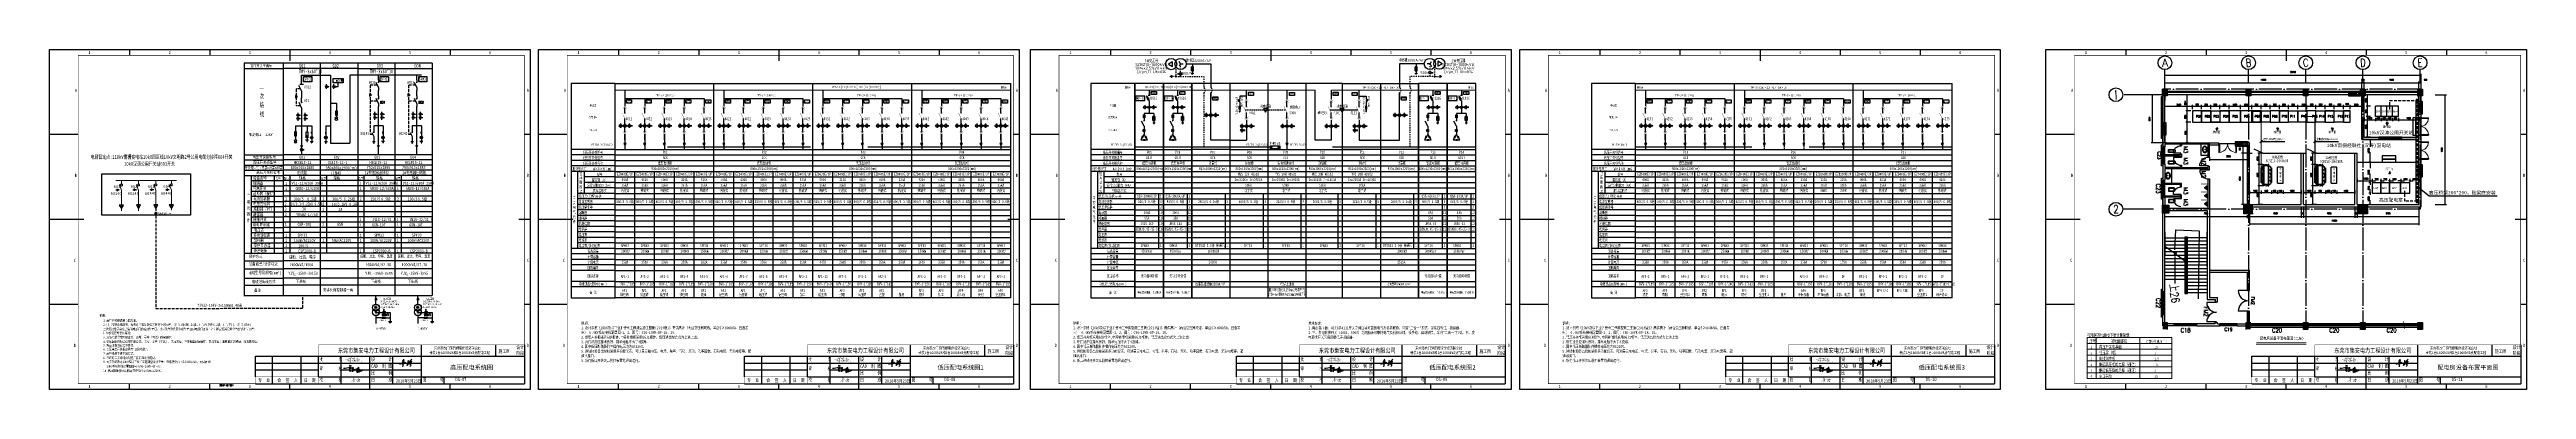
# Model space of a CAD drawing. Extents: x -700117 to -483644, y 1301776 to 1331476.
import ezdxf
from ezdxf.enums import TextEntityAlignment as Align

# ---------------------------------------------------------------- set-up
doc = ezdxf.new("R2010")
doc.units = 0
doc.header["$LTSCALE"] = 1000
doc.header["$PDSIZE"] = 0.2
for name, pattern in [('ACAD_ISO04W100', [30.5, 24, -3, 0.5, -3]), ('CONTINOUS', [0]), ('DASH', [0.35, 0.25, -0.1]), ('DASHDOT', [1, 0.5, -0.25, 0, -0.25]), ('DASHED2', [0.375, 0.25, -0.125]), ('DOTE', [2.42, 2, -0.2, 0.02, -0.2])]:
    doc.linetypes.add(name, pattern=pattern)
doc.layers.get('0').update_dxf_attribs({"linetype": 'CONTINUOUS'})
doc.layers.get('Defpoints').update_dxf_attribs({"linetype": 'CONTINUOUS'})
for name, color, linetype in [('01', 7, 'CONTINUOUS'), ('1', 7, 'CONTINUOUS'), ('2', 2, 'CONTINUOUS'), ('A-DRWD', 142, 'CONTINUOUS'), ('A-WALL', 2, 'CONTINUOUS'), ('AXIS', 3, 'CONTINUOUS'), ('AXIS_TEXT', 7, 'CONTINUOUS'), ('B', 241, 'CONTINUOUS'), ('DOTE', 1, 'DOTE'), ('DT1', 3, 'CONTINUOUS'), ('EQUIP-动力', 3, 'CONTINUOUS'), ('LVTRY', 6, 'CONTINUOUS'), ('PUB_DIM', 3, 'CONTINUOUS'), ('PUB_TEXT', 7, 'CONTINUOUS'), ('SB', 3, 'CONTINUOUS'), ('STAIR', 2, 'CONTINUOUS'), ('TEL_DIM', 3, 'CONTINUOUS'), ('TEL_TEXT', 7, 'CONTINUOUS'), ('TK', 5, 'CONTINUOUS'), ('WALL', 255, 'CONTINUOUS'), ('WINDOW', 3, 'CONTINUOUS'), ('WINDOW_TEXT', 7, 'CONTINUOUS'), ('内框', 3, 'CONTINUOUS'), ('剪力墙柱填充', 6, 'CONTINUOUS'), ('图框TEXT', 30, 'CONTINUOUS'), ('图签', 7, 'CONTINUOUS'), ('外框', 2, 'CONTINUOUS'), ('文字', 255, 'CONTINUOUS'), ('柱线', 6, 'CONTINUOUS')]:
    doc.layers.add(name, color=color, linetype=linetype)
doc.layers.add('E-DIMS2', color=220, linetype='CONTINUOUS', lineweight=20)
doc.layers.add('尺寸标注0.15', color=3, linetype='CONTINUOUS', lineweight=15)
doc.styles.add('-宋体', font='', dxfattribs={"width": 0.8})
doc.styles.add('_HZTXT', font='txt.shx', dxfattribs={"width": 0.8, "bigfont": 'HZTXT.shx'})
doc.styles.add('_SIMPLEX', font='SIMPLEX.shx', dxfattribs={"width": 0.8})
doc.styles.add('_TCH_AXIS', font='COMPLEX', dxfattribs={"bigfont": 'GBCBIG'})
doc.styles.add('_TCH_DIM', font='SIMPLEX', dxfattribs={"bigfont": 'GBCBIG'})
doc.styles.add('_TCH_DIM_T3', font='SIMPLEX', dxfattribs={"width": 0.705882, "bigfont": 'GBCBIG'})
doc.styles.add('_TCH_DIM_T3_T3', font='SIMPLEX', dxfattribs={"width": 0.705882, "bigfont": 'GBCBIG'})
doc.styles.add('_TEL_DIM', font='SIMPLEX', dxfattribs={"width": 0.8, "height": 3.5, "bigfont": 'HZTXT'})
doc.styles.add('COMPLEX', font='COMPLEX')
doc.styles.add('LYD1', font='romans.shx', dxfattribs={"width": 0.75, "bigfont": 'dxt.shx'})
doc.styles.add('LYD2', font='', dxfattribs={"width": 0.75})
doc.styles.add('SIMPLEX', font='SIMPLEX.SHX')
doc.styles.get("Standard").update_dxf_attribs({"font": 'rs', "width": 1.1, "bigfont": 'hztxt'})
doc.styles.add('TXT', font='simplex.shx', dxfattribs={"bigfont": '工程汉字.shx'})
doc.styles.add('仿宋', font='仿宋_GB2312.ttf', dxfattribs={"width": 0.67})
doc.styles.add('宋体', font='', dxfattribs={"width": 0.8, "height": 3.8})
doc.styles.add('宋体1', font='', dxfattribs={"width": 0.7})
doc.styles.add('宋体2', font='', dxfattribs={"width": 0.8, "height": 7})
doc.styles.add('工程字', font='gbenor.shx', dxfattribs={"bigfont": 'gbcbig.shx'})
doc.styles.add('新宋体', font='')
doc.styles.add('设计院字体', font='仿宋_GB2312.ttf', dxfattribs={"width": 0.8})
doc.styles.get('-宋体').set_extended_font_data('SimSun')
doc.styles.get('LYD2').set_extended_font_data('SimSun')
doc.styles.get('宋体').set_extended_font_data('SimSun')
doc.styles.get('宋体1').set_extended_font_data('SimSun')
doc.styles.get('宋体2').set_extended_font_data('SimSun')
doc.styles.get('新宋体').set_extended_font_data('SimSun')
doc.dimstyles.new('_TCH_ARCH&&50', dxfattribs={"dimtxt": 148.75, "dimasz": 50, "dimexe": 125, "dimexo": 150, "dimgap": 63.125, "dimtad": 1, "dimdec": 0, "dimzin": 0, "dimdsep": 46, "dimtxsty": '_TCH_DIM_T3', "dimblk": 'ARCHTICK', "dimcen": 0.09, "dimclrt": 7, "dimazin": 2, "dimtfac": 1, "dimtdec": 0, "dimtix": 1, "dimtmove": 2, "dimatfit": 3, "dimldrblk": 'ARCHTICK', "dimfxl": 1, "dimtolj": 1, "dimtzin": 0, "dimarcsym": 0})
doc.dimstyles.new('_TCH_ARCH&&50$TCH&&100', dxfattribs={"dimtxt": 126.4375, "dimasz": 50, "dimexe": 125, "dimexo": 150, "dimgap": 74.28125, "dimtad": 1, "dimdec": 0, "dimzin": 0, "dimdsep": 46, "dimtxsty": '_TCH_DIM_T3_T3', "dimblk": 'ARCHTICK', "dimcen": 0.09, "dimclrt": 7, "dimazin": 2, "dimtfac": 1, "dimtdec": 0, "dimtix": 1, "dimtmove": 2, "dimatfit": 3, "dimldrblk": 'ARCHTICK', "dimfxl": 1, "dimtolj": 1, "dimtzin": 0, "dimarcsym": 0})

# ---------------------------------------------------------------- blocks, each defined once
blk = doc.blocks.new('集安会签栏')
at = {"layer": '内框', "const_width": 30}
blk.add_lwpolyline([(0, 0), (-5500, 0), (-5500, 600), (0, 600), (0, 0)], close=True, dxfattribs=at)
at = {"layer": '图签'}
for p, q in [((-5500, 2400), (0, 2400)), ((-5500, 600), (-5500, 2400)), ((-4000, 0), (-4000, 2400)), ((-1500, 0), (-1500, 2400)), ((0, 600), (0, 2400)), ((-5500, 1800), (0, 1800)), ((-5500, 1200), (0, 1200))]:
    blk.add_line(p, q, dxfattribs=at)
at = {"layer": '图框TEXT', "style": '宋体2', "width": 0.8}
for s, p in [('专  业', (-5269, 152)), ('会  签  人', (-3592, 152)), ('日  期', (-1269, 152))]:
    blk.add_text(s, height=300, dxfattribs=at).set_placement(p)
blk = doc.blocks.new('集安图标')
at = {"layer": '内框', "const_width": 30}
blk.add_lwpolyline([(0, 3400), (-18000, 3400), (-18000, 0), (0, 0), (0, 3400)], dxfattribs=at)
at = {"layer": '图签'}
for p, q in [((-18000, 2400), (0, 2400)), ((-16000, 0), (-16000, 2400)), ((-13500, 0), (-13500, 2400)), ((-11500, 0), (-11500, 2400)), ((-9000, 0), (-9000, 3400)), ((-2500, 2400), (-2500, 3400)), ((-18000, 1800), (-9000, 1800)), ((-18000, 600), (0, 600)), ((-16000, 1200), (-9000, 1200)), ((-7000, 0), (-7000, 600))]:
    blk.add_line(p, q, dxfattribs=at)
at = {"layer": '图框TEXT', "style": '宋体2'}
for s, width, p in [('批        准', 0.7, (-17900, 1988)), ('设      计', 0.8, (-13400, 1988)), ('设计', 0.8, (-700, 3033)), ('阶段', 0.8, (-700, 2533)), ('校        核', 0.7, (-17900, 188)), ('审        核', 0.7, (-17900, 1173)), ('CAD  制 图', 0.8, (-13400, 1388)), ('比      例', 0.8, (-13400, 788)), ('日      期', 0.8, (-13400, 188)), ('图      号', 0.8, (-8900, 188))]:
    blk.add_text(s, height=300, dxfattribs=dict(at, width=width)).set_placement(p)
at = {"layer": '图框TEXT', "style": '宋体2', "width": 0.8}
blk.add_text('东莞市集安电力工程设计有限公司', height=400, dxfattribs=at).set_placement((-12935, 2705), align=Align.CENTER)
blk = doc.blocks.new('集安A3图框')
at = {"layer": 'TK'}
for p, q in [((-35000, 29700), (-35000, 29200)), ((-28000, 29700), (-28000, 29200)), ((-21000, 29700), (-21000, 28700)), ((-14000, 29700), (-14000, 29200)), ((-7000, 29700), (-7000, 29200)), ((-39500, 22275), (-42000, 22275)), ((0, 22275), (-500, 22275)), ((-39000, 14850), (-42000, 14850)), ((0, 14850), (-1000, 14850)), ((-39500, 7425), (-42000, 7425)), ((0, 7425), (-500, 7425)), ((-500, 3900), (-500, 500)), ((-35000, 0), (-35000, 500)), ((-28000, 0), (-28000, 500)), ((-24000, 500), (-500, 500)), ((-21000, 0), (-21000, 500)), ((-14000, 0), (-14000, 500)), ((-7000, 0), (-7000, 500))]:
    blk.add_line(p, q, dxfattribs=at)
at = {"layer": '内框', "const_width": 50, "flags": 128}
blk.add_lwpolyline([(-39500, 500), (-39500, 29200), (-500, 29200), (-500, 500)], close=True, dxfattribs=at)
at = {"layer": '外框', "flags": 128}
blk.add_lwpolyline([(-42000, 0), (-42000, 29700), (0, 29700), (0, 0)], close=True, dxfattribs=at)
for name, p in [('集安会签栏', (-18500, 500)), ('集安图标', (-500, 500))]:
    blk.add_blockref(name, p)
at = {"layer": 'TK', "style": '宋体', "width": 0.8}
for s, p in [('1', (-38500, 29300)), ('2', (-31500, 29300)), ('3', (-24500, 29300)), ('4', (-17500, 29300)), ('5', (-10500, 29300)), ('6', (-3500, 29300)), ('A', (-39700, 25988)), ('A', (-200, 25988)), ('B', (-39700, 18562)), ('B', (-200, 18562)), ('C', (-39779, 11138)), ('C', (-200, 11138)), ('D', (-39780, 3712)), ('D', (-200, 3712)), ('1', (-38500, 131)), ('2', (-31500, 131)), ('3', (-24500, 128)), ('4', (-17500, 131)), ('5', (-10500, 131)), ('6', (-3500, 128))]:
    blk.add_text(s, height=280, dxfattribs=at).set_placement(p, align=Align.CENTER)
blk = doc.blocks.new('123566')
at = {"color": 7, "lineweight": 30}
for p, q in [((-1, 62), (24, 65)), ((24, 65), (52, 70)), ((52, 70), (81, 75)), ((81, 75), (106, 79)), ((97, 58), (92, 55)), ((92, 55), (92, 53)), ((92, 53), (92, 52)), ((92, 52), (94, 51)), ((94, 51), (102, 55)), ((97, 103), (96, 101)), ((96, 101), (96, 99)), ((96, 99), (97, 96)), ((99, 36), (96, 23)), ((96, 23), (96, 19)), ((96, 19), (96, 17)), ((96, 17), (97, 17)), ((101, 112), (97, 105)), ((97, 105), (97, 103)), ((97, 96), (98, 89)), ((99, 60), (97, 58)), ((97, 17), (102, 18)), ((102, 63), (99, 60)), ((100, 47), (99, 36)), ((102, 58), (100, 47)), ((103, 72), (102, 58)), ((104, 65), (102, 63)), ((102, 55), (105, 57)), ((102, 18), (105, 19)), ((107, 67), (104, 65)), ((105, 57), (109, 59)), ((105, 19), (108, 21)), ((106, 9), (105, 11)), ((106, 79), (119, 82)), ((106, 7), (106, 9)), ((107, 6), (106, 7)), ((109, 69), (107, 67)), ((111, 8), (107, 6)), ((108, 21), (110, 22)), ((112, 71), (109, 69)), ((109, 59), (113, 61)), ((110, 22), (111, 23)), ((111, 23), (113, 22)), ((115, 12), (111, 8)), ((117, 101), (112, 92)), ((115, 73), (112, 71)), ((113, 61), (117, 62)), ((113, 22), (115, 20)), ((119, 76), (115, 73)), ((115, 20), (116, 17)), ((116, 15), (115, 12)), ((116, 17), (116, 15)), ((118, 105), (117, 101)), ((117, 62), (121, 64)), ((118, 110), (118, 105)), ((119, 82), (123, 81)), ((122, 77), (119, 76)), ((121, 64), (125, 65)), ((123, 79), (122, 77)), ((123, 81), (123, 80)), ((123, 80), (123, 79)), ((125, 65), (131, 67)), ((131, 67), (135, 68)), ((135, 68), (140, 69)), ((140, 69), (146, 71)), ((146, 15), (145, 1)), ((145, 1), (149, 14)), ((146, 71), (150, 72)), ((146, 62), (146, 56)), ((146, 56), (146, 24)), ((146, 24), (146, 15)), ((147, 40), (147, 40)), ((149, 39), (147, 40)), ((150, 38), (149, 39)), ((149, 14), (154, 23)), ((150, 72), (153, 72)), ((151, 37), (150, 38)), ((152, 35), (151, 37)), ((154, 34), (152, 35)), ((153, 72), (156, 73)), ((158, 33), (154, 34)), ((154, 23), (159, 28)), ((157, 67), (155, 63)), ((155, 63), (155, 62)), ((155, 62), (156, 60)), ((156, 73), (159, 74)), ((156, 60), (157, 57)), ((159, 71), (157, 67)), ((157, 57), (160, 55)), ((162, 33), (158, 33)), ((159, 74), (160, 75)), ((160, 74), (159, 71)), ((159, 28), (163, 32)), ((160, 74), (161, 75)), ((160, 75), (161, 75)), ((160, 55), (163, 52)), ((161, 75), (161, 75)), ((161, 75), (161, 75)), ((161, 75), (161, 75)), ((169, 36), (162, 33)), ((163, 52), (166, 48)), ((163, 32), (168, 34)), ((166, 48), (170, 44)), ((168, 34), (172, 36)), ((171, 39), (169, 36)), ((170, 44), (171, 42)), ((171, 42), (171, 39)), ((172, 36), (174, 37)), ((173, 29), (172, 25)), ((172, 25), (173, 27)), ((174, 32), (173, 29)), ((173, 27), (175, 31)), ((174, 37), (175, 37)), ((174, 37), (174, 37)), ((174, 37), (174, 37)), ((175, 34), (174, 32)), ((175, 37), (176, 37)), ((175, 37), (175, 37)), ((175, 37), (175, 37)), ((176, 35), (175, 34)), ((175, 31), (179, 35)), ((176, 37), (176, 36)), ((176, 37), (176, 37)), ((176, 36), (176, 35)), ((176, 36), (176, 36)), ((176, 35), (176, 35)), ((179, 35), (182, 38)), ((182, 38), (185, 39)), ((185, 39), (186, 39)), ((186, 39), (188, 38)), ((188, 38), (189, 36)), ((189, 33), (188, 28)), ((188, 28), (189, 29)), ((188, 28), (188, 28)), ((189, 36), (189, 33)), ((189, 29), (190, 32)), ((190, 32), (192, 34)), ((192, 35), (194, 37)), ((192, 34), (192, 35)), ((194, 37), (196, 39)), ((196, 39), (199, 43)), ((199, 43), (200, 45)), ((200, 45), (202, 46)), ((202, 46), (204, 47)), ((204, 47), (206, 46)), ((206, 46), (207, 43)), ((207, 43), (207, 39)), ((207, 39), (207, 35)), ((207, 35), (207, 33)), ((207, 33), (207, 29)), ((207, 29), (208, 27)), ((208, 27), (210, 27)), ((210, 27), (214, 29)), ((214, 29), (217, 31)), ((217, 53), (219, 54)), ((217, 52), (217, 53)), ((222, 51), (217, 52)), ((217, 31), (227, 35)), ((219, 54), (224, 56)), ((221, 7), (222, 10)), ((221, 3), (221, 7)), ((223, -2), (221, 3)), ((228, 50), (222, 51)), ((222, 10), (228, 13)), ((224, 56), (228, 56)), ((227, 35), (233, 37)), ((228, 56), (234, 57)), ((231, 50), (228, 50)), ((228, 13), (233, 15)), ((240, 50), (231, 50)), ((233, 37), (241, 41)), ((233, 15), (238, 18)), ((234, 57), (238, 58)), ((237, 11), (236, 4)), ((236, 4), (236, -3)), ((238, 34), (237, 18)), ((237, 18), (237, 11)), ((239, 68), (238, 61)), ((238, 61), (238, 54)), ((238, 58), (241, 59)), ((238, 54), (238, 47)), ((238, 47), (238, 34)), ((238, 18), (242, 20)), ((240, 74), (239, 71)), ((239, 71), (239, 68)), ((241, 77), (240, 74)), ((242, 50), (240, 50)), ((243, 78), (241, 77)), ((241, 59), (247, 62)), ((241, 41), (245, 43)), ((247, 50), (242, 50)), ((242, 20), (249, 23)), ((246, 77), (243, 78)), ((245, 43), (248, 45)), ((247, 76), (246, 77)), ((248, 74), (247, 76)), ((247, 62), (249, 64)), ((250, 50), (247, 50)), ((247, 4), (249, 7)), ((247, 0), (247, 4)), ((249, -3), (247, 0)), ((251, 71), (248, 74)), ((248, 45), (251, 46)), ((249, 64), (251, 66)), ((249, 23), (255, 25)), ((249, 7), (254, 10)), ((252, 50), (250, 50)), ((252, 68), (251, 71)), ((251, 66), (252, 68)), ((251, 46), (253, 48)), ((253, 49), (252, 50)), ((253, 48), (253, 49)), ((254, 10), (261, 15)), ((255, 25), (260, 27)), ((259, 0), (258, -4)), ((260, 42), (259, 39)), ((259, 39), (259, 34)), ((259, 34), (259, 31)), ((259, 31), (259, 27)), ((259, 27), (259, 21)), ((259, 21), (259, 14)), ((259, 14), (259, 10)), ((259, 10), (259, 5)), ((259, 5), (259, 0)), ((262, 43), (260, 42)), ((260, 27), (265, 28)), ((261, 15), (266, 18)), ((263, 5), (261, 4)), ((264, 43), (262, 43)), ((266, 6), (263, 5)), ((266, 42), (264, 43)), ((265, 28), (268, 29)), ((268, 40), (266, 42)), ((266, 18), (272, 20)), ((273, 9), (266, 6)), ((270, 38), (268, 40)), ((268, 29), (272, 31)), ((272, 37), (270, 38)), ((273, 35), (272, 37)), ((272, 31), (274, 32)), ((272, 20), (279, 23)), ((274, 34), (273, 35)), ((278, 11), (273, 9)), ((274, 32), (274, 34)), ((283, 13), (278, 11)), ((279, 23), (284, 25)), ((288, 14), (283, 13)), ((284, 25), (288, 26)), ((288, 26), (296, 27)), ((294, 16), (288, 14)), ((302, 19), (294, 16)), ((296, 27), (300, 28)), ((300, 28), (302, 28)), ((302, 28), (305, 27)), ((306, 21), (302, 19)), ((305, 27), (308, 26)), ((308, 24), (306, 21)), ((308, 26), (308, 24)), ((224, -5), (223, -2)), ((227, -9), (224, -5)), ((228, -11), (227, -9)), ((231, -10), (228, -11)), ((234, -8), (231, -10)), ((236, -3), (234, -8)), ((252, -5), (249, -3)), ((255, -5), (252, -5)), ((258, -4), (255, -5))]:
    blk.add_line(p, q, dxfattribs=at)
blk = doc.blocks.new('A$C4F656C09')
at = {"color": 7}
for points, const_width in [([(4118, 3), (4173, -20), (4331, -143), (4381, -189), (4399, -227), (4387, -258), (4367, -291), (4333, -314)], 80), ([(881, -1067), (1502, -935), (2001, -795)], 80), ([(1607, -1497), (1444, -1700)], 80), ([(1510, -1618), (1622, -1550), (1724, -1470)], 25), ([(2129, -925), (1871, -1226), (1607, -1497)], 80), ([(1724, -1470), (1772, -1443), (1827, -1431), (1878, -1431), (1933, -1439), (1969, -1479), (1984, -1519), (1999, -1572)], 80), ([(1946, -1804), (1901, -1934), (1937, -1863)], 30), ([(1999, -1572), (1990, -1651), (1946, -1804)], 50), ([(2001, -795), (2153, -780), (2353, -733)], 80), ([(2078, -764), (2001, -795)], 20), ([(2102, -1492), (2157, -1417)], 80), ([(2750, -485), (2078, -764)], 20), ([(2125, -323), (2148, -331), (2180, -388), (2252, -538)], 80), ([(2157, -1417), (2181, -1389), (2192, -1381), (2204, -1380), (2221, -1390), (2245, -1427)], 80), ([(2245, -1427), (2278, -1503), (2283, -1531), (2285, -1547), (2284, -1578), (2278, -1637), (2240, -1737)], 60), ([(2252, -538), (2297, -577), (2348, -580), (2425, -565)], 80), ([(2278, -1637), (2325, -1454)], 40), ([(2353, -733), (3040, -580)], 80), ([(2325, -1454), (2394, -1140), (2440, -998)], 20), ([(2469, -1608), (2408, -1653), (2401, -1664), (2404, -1674), (2424, -1685), (2446, -1691), (2497, -1694), (2552, -1691), (2698, -1654)], 80), ([(2425, -565), (2632, -454), (2885, -279), (3021, -209)], 80), ([(2440, -998), (2486, -911), (2541, -854), (2597, -798)], 20), ([(2699, -1349), (2700, -1361), (2694, -1375), (2604, -1525), (2563, -1545), (2469, -1608)], 60), ([(2589, -1503), (2586, -1625), (2552, -1862), (2521, -2217), (2534, -2228), (2566, -2211), (2589, -2199)], 80), ([(2800, -1094), (2804, -1103), (2799, -1112), (2768, -1143), (2552, -1286)], 80), ([(2552, -1286), (2542, -1298), (2547, -1307), (2558, -1322), (2594, -1324), (2620, -1311), (2608, -1436), (2589, -1503)], 40), ([(2810, -810), (2808, -848), (2787, -932), (2766, -969), (2719, -1029), (2690, -1070), (2648, -1096), (2607, -1106), (2575, -1110)], 80), ([(2597, -798), (2648, -756), (2682, -742), (2707, -731)], 50), ([(2620, -1311), (2699, -1349)], 40), ([(2652, -1093), (2717, -1081), (2767, -1087), (2800, -1094)], 40), ([(2693, -1451), (2783, -1537), (3254, -1441), (3757, -1362), (3979, -1330), (4188, -1309), (4523, -1288), (4790, -1295)], 80), ([(2682, -1394), (2674, -1425), (2674, -1436), (2693, -1451)], 40), ([(2707, -731), (2746, -721), (2771, -730), (2799, -765), (2810, -810)], 80), ([(2698, -1654), (2855, -1615), (2915, -1600), (2959, -1598)], 30), ([(3466, -1763), (3232, -1667), (3120, -1644), (2995, -1613), (2959, -1598)], 25), ([(3021, -209), (3088, -192), (3142, -192), (3187, -205), (3187, -237), (3135, -288)], 80), ([(3040, -580), (3232, -544), (3332, -523), (3403, -513)], 80), ([(3403, -513), (3571, -489), (3679, -485), (3788, -470)], 80), ([(3788, -470), (3687, -507), (3582, -531), (3498, -563), (3381, -600)], 30), ([(3695, -1873), (3466, -1763)], 25), ([(3573, -756), (3562, -767), (3567, -776), (3585, -784), (3624, -793), (3659, -793), (3972, -735), (4226, -684), (4539, -636)], 80), ([(4333, -314), (3842, -604), (3573, -756)], 40), ([(3828, -1869), (3837, -1889), (3834, -1899), (3825, -1909), (3802, -1915), (3717, -1882), (3695, -1873)], 40), ([(3931, -889), (3850, -976), (3781, -1122), (3764, -1337), (3771, -1584), (3788, -1723), (3828, -1869)], 80), ([(4131, -1090), (4100, -1046), (4137, -1116), (4162, -1207), (4169, -1295), (4186, -1523)], 80), ([(4455, -649), (4188, -712), (4034, -805), (3931, -889)], 40), ([(4210, -1121), (4157, -1100), (4131, -1090)], 40), ([(4186, -1523), (4185, -1780), (4181, -1873), (4172, -1913)], 80), ([(4181, -1873), (4219, -1691), (4250, -1618)], 40), ([(4250, -1618), (4283, -1557), (4301, -1524), (4318, -1515), (4331, -1520), (4352, -1542), (4510, -1766)], 50), ([(4510, -1766), (4597, -1869)], 40), ([(4763, -1294), (4570, -1262), (4522, -1240)], 15), ([(4597, -1869), (4624, -1892), (4637, -1888), (4648, -1859), (4914, -1244)], 25), ([(4914, -1244), (5072, -785), (5159, -604)], 25), ([(4989, -664), (5034, -723), (5063, -762), (5100, -811), (5131, -830)], 80), ([(5363, -819), (5343, -881), (5232, -955), (5123, -1027), (4995, -1103), (4980, -1127)], 40), ([(4980, -1127), (4996, -1138), (5078, -1122)], 40), ([(5163, -1816), (5163, -1847), (5041, -2018), (5015, -2030)], 80), ([(5041, -2018), (5142, -1900), (5401, -1589)], 40), ([(5101, -1253), (5074, -1272), (5071, -1295), (5080, -1304), (5111, -1307), (5140, -1303)], 80), ([(5078, -1122), (5194, -1066), (5273, -1034), (5340, -1007)], 40), ([(5131, -1722), (5120, -1741), (5136, -1756), (5163, -1784), (5163, -1816)], 80), ([(5257, -1151), (5101, -1253)], 50), ([(5100, -811), (5113, -859), (5123, -898), (5150, -939), (5184, -959)], 25), ([(5155, -1456), (5130, -1484), (5130, -1505), (5157, -1511), (5195, -1511)], 80), ([(5131, -830), (5202, -842), (5255, -842), (5338, -820), (5410, -770)], 60), ([(5331, -1511), (5328, -1528), (5313, -1552), (5131, -1722)], 50), ([(5140, -1303), (5315, -1258)], 50), ([(5304, -1353), (5155, -1456)], 50), ([(5159, -604), (5290, -319), (5307, -304), (5323, -307), (5330, -330)], 35), ([(5195, -1511), (5287, -1493), (5319, -1496), (5331, -1511)], 60), ([(5455, -1030), (5257, -1151)], 50), ([(5343, -881), (5282, -1008), (5259, -1034)], 40), ([(5315, -1258), (5368, -1253), (5387, -1260), (5392, -1276), (5376, -1290)], 80), ([(5376, -1290), (5330, -1330), (5304, -1353)], 50), ([(5330, -330), (5359, -743), (5363, -819)], 80), ([(5340, -1007), (5438, -979), (5484, -964)], 80), ([(5555, -668), (5493, -749), (5411, -837), (5343, -881)], 40), ([(5410, -770), (5509, -715), (5587, -635), (5663, -556), (5682, -536)], 80), ([(5401, -1589), (5671, -1211)], 25), ([(5484, -964), (5522, -959), (5538, -965), (5534, -976), (5509, -995), (5469, -1024), (5455, -1030)], 80), ([(5516, -1903), (5489, -1993), (5489, -2007)], 80), ([(5493, -1979), (5524, -1874), (5638, -1618), (5824, -1335)], 40), ([(5610, -1583), (5516, -1903)], 80), ([(5710, -1289), (5610, -1583)], 40), ([(5671, -1211), (5769, -1027)], 60), ([(5769, -1027), (5710, -1289)], 80), ([(5769, -1027), (5768, -1001)], 80), ([(5824, -1335), (5986, -1156), (6079, -1078), (6104, -1056), (6126, -1054), (6136, -1067), (6142, -1095), (6139, -1131)], 80), ([(5943, -1831), (5955, -1906), (6050, -1961), (6132, -1993), (6371, -2016), (6539, -2018), (6776, -2022), (6995, -2026), (7081, -2033), (7129, -2051)], 80), ([(6139, -1131), (6048, -1379), (5987, -1545), (5943, -1728), (5943, -1831)], 40), ([(6825, -1555), (6775, -1469), (6746, -1416)], 15), ([(6888, -1676), (6825, -1555)], 25), ([(6987, -1838), (6888, -1676)], 30), ([(7129, -2051), (7148, -2042), (7117, -2020), (7073, -1965), (6987, -1838)], 40)]:
    blk.add_lwpolyline(points, dxfattribs=dict(at, const_width=const_width))
blk.add_lwpolyline([(3135, -288, 30, 40, 0), (2997, -371, 30, 30, 0), (2750, -485, 30, 30, 0)], format="xyseb", dxfattribs=at)
blk = doc.blocks.new('_B4UXJ')
for p, q in [((-0.61, 0.5), (-0.61, 1.06)), ((-0.61, 1.06), (0.61, 1.06)), ((-0.5, 0.5), (0.5, 0.5)), ((0.5, 0), (-0.5, 0)), ((0.61, 1.06), (0.61, 0.5)), ((-0.5, -0.5), (0.5, -0.5))]:
    blk.add_line(p, q)
blk = doc.blocks.new('_LV6')
for p, q in [((-140, -340), (-140, -780)), ((140, -770), (-140, -770)), ((-110, -340), (-110, -770)), ((100, -300), (-100, -300)), ((100, -330), (-100, -330)), ((-30, -890), (30, -890)), ((110, -770), (110, -340)), ((140, -780), (140, -340))]:
    blk.add_line(p, q)
for centre, radius, start, end in [((-100, -340), 40, 90, 180), ((-30, -780), 110, 180, 270), ((-100, -340), 10, 90, 180), ((30, -780), 110, 270, 0), ((100, -340), 40, 0, 90), ((100, -340), 10, 0, 90)]:
    blk.add_arc(centre, radius, start, end)
blk = doc.blocks.new('_LV3')
for points in [[(280, -265, 0.1243095), (260, -186, 0.1057071), (198, -113, 0.0869413), (110, -67, 0.0771373), (0, -50, 0.0771373), (-110, -67, 0.0869413), (-198, -113, 0.1057071), (-260, -186, 0.1243095), (-280, -265, 0.1243095), (-260, -344, 0.1057071), (-198, -417, 0.0869413), (-110, -463, 0.0771373), (0, -480, 0.0771373), (110, -463, 0.0869413), (198, -417, 0.1057071), (260, -344, 0.1243095)], [(230, -275, 0.1243095), (216, -220, 0.1057071), (168, -163, 0.0869413), (95, -125, 0.0771373), (0, -110, 0.0771373), (-95, -125, 0.0869413), (-168, -163, 0.1057071), (-216, -220, 0.1243095), (-230, -275, 0.1243095), (-216, -330, 0.1057071), (-168, -387, 0.0869413), (-95, -425, 0.0771373), (0, -440, 0.0771373), (95, -425, 0.0869413), (168, -387, 0.1057071), (216, -330, 0.1243095)]]:
    blk.add_lwpolyline(points, format="xyb", close=True)
blk.add_circle((0, -250), 20)
blk = doc.blocks.new('_LV7')
for p, q in [((-170, -61), (-170, 0)), ((-170, 0), (170, 0)), ((170, -61), (170, 0)), ((-162, -88), (-69, -231)), ((-124, -91), (-43, -216)), ((-116, -76), (116, -76)), ((43, -216), (124, -91)), ((69, -231), (162, -88))]:
    blk.add_line(p, q)
blk.add_circle((0, -38), 17.7)
for centre, radius, start, end in [((-120, -61), 50, 180, 213.0863), ((-116, -86), 10, 90, 213.0863), ((0, -191), 80, 210, 330), ((0, -191), 50, 210, 330), ((116, -86), 10, 326.9137, 90), ((120, -61), 50, 326.9137, 0)]:
    blk.add_arc(centre, radius, start, end)
blk = doc.blocks.new('_DBLK')
blk.add_line((-0.45, 0), (-0.45, -0.95))
blk.add_arc((-0.45, 0), 0.95, 270, 0)
at = {"layer": 'WINDOW_TEXT', "style": 'SIMPLEX', "flags": 9}
blk.add_attdef('A', text='', height=1, dxfattribs=at).set_placement((0, 1.5), align=Align.MIDDLE)
blk = doc.blocks.new('$TelecSys$00000029')
at = {"linetype": 'Continuous'}
for p, q in [((-0.49, 0.66), (-0.49, 0.73)), ((-0.49, 0.73), (0.51, 0.73)), ((0.51, 0.66), (-0.49, 0.66)), ((-0.49, 0.41), (-0.48, 0.41)), ((0.51, 0.25), (-0.49, 0.25)), ((-0.49, 0.25), (-0.49, 0.18)), ((-0.49, 0.18), (0.51, 0.18)), ((-0.48, 0.41), (-0.48, 0.29)), ((-0.48, 0.29), (-0.45, 0.29)), ((-0.45, 0.29), (-0.45, 0.25)), ((-0.44, 0.32), (-0.44, 0.59)), ((-0.35, 0.93), (0.36, 0.93)), ((-0.35, 0.91), (-0.35, 0.93)), ((0.36, 0.91), (-0.35, 0.91)), ((-0.35, -0.02), (-0.35, 0.01)), ((-0.32, 0.01), (-0.32, -0.02)), ((-0.18, 0.88), (-0.18, 0.91)), ((-0.15, 0.88), (-0.18, 0.88)), ((-0.15, 0.91), (-0.15, 0.88)), ((-0.01, -0.02), (-0.01, 0.01)), ((0.02, 0.01), (0.02, -0.02)), ((0.33, -0.02), (0.33, 0.01)), ((0.36, 0.93), (0.36, 0.91)), ((0.36, 0.01), (0.36, -0.02)), ((0.45, 0.32), (0.45, 0.59)), ((0.51, 0.73), (0.51, 0.66)), ((0.51, 0.18), (0.51, 0.25)), ((-0.32, -0.02), (-0.35, -0.02)), ((-0.34, -0.04), (0.35, -0.04)), ((-0.34, -0.07), (-0.34, -0.04)), ((0.35, -0.07), (-0.34, -0.07)), ((0.02, -0.02), (-0.01, -0.02)), ((0.36, -0.02), (0.33, -0.02)), ((0.35, -0.04), (0.35, -0.07))]:
    blk.add_line(p, q, dxfattribs=at)
at = {"linetype": 'Continuous', "ltscale": 2}
for p, q in [((-0.45, 0.18), (-0.39, 0.01)), ((-0.41, 0.66), (-0.44, 0.59)), ((-0.41, 0.25), (-0.44, 0.32)), ((-0.33, 0.01), (-0.39, 0.01)), ((-0.33, 0.01), (-0.28, 0.01)), ((-0.21, 0.18), (-0.28, 0.01)), ((-0.11, 0.18), (-0.05, 0.01)), ((0.01, 0.01), (-0.05, 0.01)), ((0.01, 0.01), (0.06, 0.01)), ((0.13, 0.18), (0.06, 0.01)), ((0.22, 0.18), (0.29, 0.01)), ((0.35, 0.01), (0.29, 0.01)), ((0.35, 0.01), (0.4, 0.01)), ((0.47, 0.18), (0.4, 0.01)), ((0.42, 0.66), (0.45, 0.59)), ((0.42, 0.25), (0.45, 0.32))]:
    blk.add_line(p, q, dxfattribs=at)
at = {"linetype": 'ACAD_ISO04W100'}
for p, q in [((-0.18, 0.88), (-0.15, 0.88)), ((-0.18, 0.86), (-0.18, 0.88)), ((-0.15, 0.86), (-0.18, 0.86)), ((-0.15, 0.88), (-0.15, 0.86))]:
    blk.add_line(p, q, dxfattribs=at)
at = {"linetype": 'Continuous', "ltscale": 2}
for centre, start_param, end_param in [((-0.33, 0.46), 1.047198, 1.692742), ((-0.33, 0.46), -0.849978, 0.849978), ((0.01, 0.46), -0.849978, 0.849978), ((0.34, 0.46), -0.849978, 0.849978), ((0.34, 0.46), 4.18879, 5.235988)]:
    blk.add_ellipse(centre, major_axis=(0, 0.41), ratio=0.392946, start_param=start_param, end_param=end_param, dxfattribs=at)
blk = doc.blocks.new('dx2$0$$DorLib2D$00000002')
for p, q in [((-0.5, 0), (-0.5, 0.4875)), ((-0.475, 0.4875), (-0.5, 0.4875)), ((-0.5, 0), (-0.475, 0)), ((-0.475, 0), (-0.475, 0.4875)), ((0.475, 0), (0.475, 0.4875)), ((0.475, 0.4875), (0.5, 0.4875)), ((0.5, 0), (0.475, 0)), ((0.5, 0), (0.5, 0.4875))]:
    blk.add_line(p, q)
at = {"lineweight": 13}
for centre, start, end in [((-0.4875, 0), 0, 88.530716), ((0.4875, 0), 91.469284, 180)]:
    blk.add_arc(centre, 0.4875, start, end, dxfattribs=at)
blk = doc.blocks.new('$equip$00001303')
for p, q in [((-1, 0.21), (-0.16, 0.03)), ((-1, -0.21), (-1, 0.21)), ((1, 0.21), (0.16, 0.03)), ((1, -0.21), (1, 0.21)), ((-0.16, -0.03), (-1, -0.21)), ((0.16, -0.03), (1, -0.21))]:
    blk.add_line(p, q)
blk.add_circle((0, 0), 0.167)
for p in [(-1, 0), (0, 0.17), (1, 0), (0, -0.17)]:
    blk.add_point(p)
at = {"flags": 9}
blk.add_attdef('A', (0, 0), '', height=0.00002, dxfattribs=at)
blk = doc.blocks.new('_wblk')
for p, q in [((-0.5, 0.5), (0.5, 0.5)), ((0.5, 0.167), (-0.5, 0.167)), ((0.5, -0.167), (-0.5, -0.167)), ((-0.5, -0.5), (0.5, -0.5))]:
    blk.add_line(p, q)
at = {"layer": 'WINDOW_TEXT', "style": 'SIMPLEX', "flags": 9}
blk.add_attdef('A', text='', height=1, dxfattribs=at).set_placement((0, 1.5), align=Align.MIDDLE)
blk = doc.blocks.new('_ARROW')
blk.add_solid([(0, 0), (-1, 0.1), (-1, -0.1)])
blk = doc.blocks.new('_DBLK1')
for p, q in [((-0.47, 0), (-0.47, -0.47)), ((0.47, 0), (0.47, -0.47))]:
    blk.add_line(p, q)
for centre, start, end in [((-0.47, 0), 270, 0), ((0.47, 0), 180, 270)]:
    blk.add_arc(centre, 0.47, start, end)
at = {"layer": 'WINDOW_TEXT', "style": 'SIMPLEX', "flags": 9}
blk.add_attdef('A', text='', height=1, dxfattribs=at).set_placement((0, 1.5), align=Align.MIDDLE)
blk = doc.blocks.new('M_A3PTU')
for p, q in [((-0.5, 0), (-0.5, -0.5)), ((0.5, 0), (0.5, -0.5))]:
    blk.add_line(p, q)
for centre, start, end in [((-0.5, 0), 269.885, 0.0763), ((0.5, 0), 179.9237, 270.115)]:
    blk.add_arc(centre, 0.498, start, end)
blk = doc.blocks.new('_ArchTick')
at = {"color": 0, "linetype": 'ByBlock', "const_width": 0.4}
blk.add_lwpolyline([(-0.5, -0.5), (0.5, 0.5)], dxfattribs=at)
blk = doc.blocks.new('*D110')
at = {"layer": 'Defpoints', "color": 0, "lineweight": -2}
for p in [(-513298, 1327523), (-513038, 1327523), (-513038, 1326123)]:
    blk.add_point(p, dxfattribs=at)
at = {"layer": 'TEL_DIM', "color": 0, "lineweight": -2}
for p, q in [((-513188, 1327523), (-513423, 1327523)), ((-513298, 1326123), (-513298, 1327523)), ((-513188, 1326123), (-513423, 1326123))]:
    blk.add_line(p, q, dxfattribs=at)
at = {"layer": 'TEL_DIM', "color": 0, "lineweight": -2, "xscale": 50, "yscale": 50, "zscale": 50}
for p, rotation in [((-513298, 1327523), 90.00019153560874), ((-513298, 1326123), 270.0001915356087)]:
    blk.add_blockref('_ArchTick', p, dxfattribs=dict(at, rotation=rotation))
at = {"layer": 'TEL_DIM', "color": 7, "lineweight": -3, "insert": (-513469, 1326817), "char_height": 126.4, "attachment_point": 5, "rotation": 270.00019, "style": '_TCH_DIM_T3_T3'}
blk.add_mtext('\\A1;1400', dxfattribs=at)
blk = doc.blocks.new('*D111')
at = {"layer": 'Defpoints', "color": 0, "lineweight": -2}
for p in [(-513298, 1326123), (-512838, 1326123), (-512838, 1325123)]:
    blk.add_point(p, dxfattribs=at)
at = {"layer": 'TEL_DIM', "color": 0, "lineweight": -2}
for p, q in [((-512988, 1326123), (-513423, 1326123)), ((-512988, 1325123), (-513423, 1325123)), ((-513298, 1325123), (-513298, 1326123))]:
    blk.add_line(p, q, dxfattribs=at)
at = {"layer": 'TEL_DIM', "color": 0, "lineweight": -2, "xscale": 50, "yscale": 50, "zscale": 50}
for p, rotation in [((-513298, 1326123), 90.00019153562049), ((-513298, 1325123), 270.0001915356205)]:
    blk.add_blockref('_ArchTick', p, dxfattribs=dict(at, rotation=rotation))
at = {"layer": 'TEL_DIM', "color": 7, "lineweight": -3, "insert": (-513465, 1325612), "char_height": 126.4, "attachment_point": 5, "rotation": 270.00019, "style": '_TCH_DIM_T3_T3'}
blk.add_mtext('\\A1;1000', dxfattribs=at)
blk = doc.blocks.new('*D112')
at = {"layer": 'Defpoints', "color": 0, "lineweight": -2}
for p in [(-513298, 1325123), (-513038, 1325123), (-513038, 1323323)]:
    blk.add_point(p, dxfattribs=at)
at = {"layer": 'TEL_DIM', "color": 0, "lineweight": -2}
for p, q in [((-513188, 1325123), (-513423, 1325123)), ((-513298, 1323323), (-513298, 1325123)), ((-513188, 1323323), (-513423, 1323323))]:
    blk.add_line(p, q, dxfattribs=at)
at = {"layer": 'TEL_DIM', "color": 0, "lineweight": -2, "xscale": 50, "yscale": 50, "zscale": 50}
for p, rotation in [((-513298, 1325123), 90.00019153561219), ((-513298, 1323323), 270.0001915356122)]:
    blk.add_blockref('_ArchTick', p, dxfattribs=dict(at, rotation=rotation))
at = {"layer": 'TEL_DIM', "color": 7, "lineweight": -3, "insert": (-513436, 1324223), "char_height": 126.4, "attachment_point": 5, "rotation": 270.00019, "style": '_TCH_DIM_T3_T3'}
blk.add_mtext('\\A1;1800', dxfattribs=at)
blk = doc.blocks.new('*D113')
at = {"layer": 'Defpoints', "color": 0, "lineweight": -2}
for p in [(-515238, 1326123), (-512838, 1326522), (-512838, 1326123)]:
    blk.add_point(p, dxfattribs=at)
at = {"layer": 'TEL_DIM', "color": 0, "lineweight": -2}
for p, q in [((-515238, 1326273), (-515238, 1326647)), ((-515238, 1326522), (-512838, 1326522)), ((-512838, 1326273), (-512838, 1326647))]:
    blk.add_line(p, q, dxfattribs=at)
at = {"layer": 'TEL_DIM', "color": 0, "lineweight": -2, "xscale": 50, "yscale": 50, "zscale": 50, "rotation": 180}
blk.add_blockref('_ArchTick', (-515238, 1326522), dxfattribs=at)
at = {"layer": 'TEL_DIM', "color": 0, "lineweight": -2, "xscale": 50, "yscale": 50, "zscale": 50}
blk.add_blockref('_ArchTick', (-512838, 1326522), dxfattribs=at)
at = {"layer": 'TEL_DIM', "color": 7, "lineweight": -3, "insert": (-514038, 1326659), "char_height": 126.4, "attachment_point": 5, "style": '_TCH_DIM_T3_T3'}
blk.add_mtext('\\A1;2400', dxfattribs=at)
blk = doc.blocks.new('*D114')
at = {"layer": 'Defpoints', "color": 0, "lineweight": -2}
for p in [(-512838, 1326123), (-512038, 1326522), (-512038, 1326123)]:
    blk.add_point(p, dxfattribs=at)
at = {"layer": 'TEL_DIM', "color": 0, "lineweight": -2}
for p, q in [((-512838, 1326273), (-512838, 1326647)), ((-512838, 1326522), (-512038, 1326522)), ((-512038, 1326273), (-512038, 1326647))]:
    blk.add_line(p, q, dxfattribs=at)
at = {"layer": 'TEL_DIM', "color": 0, "lineweight": -2, "xscale": 50, "yscale": 50, "zscale": 50, "rotation": 180}
blk.add_blockref('_ArchTick', (-512838, 1326522), dxfattribs=at)
at = {"layer": 'TEL_DIM', "color": 0, "lineweight": -2, "xscale": 50, "yscale": 50, "zscale": 50}
blk.add_blockref('_ArchTick', (-512038, 1326522), dxfattribs=at)
at = {"layer": 'TEL_DIM', "color": 7, "lineweight": -3, "insert": (-512428, 1326673), "char_height": 126.4, "attachment_point": 5, "style": '_TCH_DIM_T3_T3'}
blk.add_mtext('\\A1;800', dxfattribs=at)
blk = doc.blocks.new('*D115')
at = {"layer": 'Defpoints', "color": 0, "lineweight": -2}
for p in [(-512038, 1326123), (-511238, 1326522), (-511238, 1326123)]:
    blk.add_point(p, dxfattribs=at)
at = {"layer": 'TEL_DIM', "color": 0, "lineweight": -2}
for p, q in [((-512038, 1326273), (-512038, 1326647)), ((-512038, 1326522), (-511238, 1326522)), ((-511238, 1326273), (-511238, 1326647))]:
    blk.add_line(p, q, dxfattribs=at)
at = {"layer": 'TEL_DIM', "color": 0, "lineweight": -2, "xscale": 50, "yscale": 50, "zscale": 50, "rotation": 180}
blk.add_blockref('_ArchTick', (-512038, 1326522), dxfattribs=at)
at = {"layer": 'TEL_DIM', "color": 0, "lineweight": -2, "xscale": 50, "yscale": 50, "zscale": 50}
blk.add_blockref('_ArchTick', (-511238, 1326522), dxfattribs=at)
at = {"layer": 'TEL_DIM', "color": 7, "lineweight": -3, "insert": (-511638, 1326659), "char_height": 126.4, "attachment_point": 5, "style": '_TCH_DIM_T3_T3'}
blk.add_mtext('\\A1;800', dxfattribs=at)
blk = doc.blocks.new('*D116')
at = {"layer": 'Defpoints', "color": 0, "lineweight": -2}
for p in [(-511238, 1326123), (-510438, 1326522), (-510438, 1326123)]:
    blk.add_point(p, dxfattribs=at)
at = {"layer": 'TEL_DIM', "color": 0, "lineweight": -2}
for p, q in [((-511238, 1326273), (-511238, 1326647)), ((-511238, 1326522), (-510438, 1326522)), ((-510438, 1326273), (-510438, 1326647))]:
    blk.add_line(p, q, dxfattribs=at)
at = {"layer": 'TEL_DIM', "color": 0, "lineweight": -2, "xscale": 50, "yscale": 50, "zscale": 50, "rotation": 180}
blk.add_blockref('_ArchTick', (-511238, 1326522), dxfattribs=at)
at = {"layer": 'TEL_DIM', "color": 0, "lineweight": -2, "xscale": 50, "yscale": 50, "zscale": 50}
blk.add_blockref('_ArchTick', (-510438, 1326522), dxfattribs=at)
at = {"layer": 'TEL_DIM', "color": 7, "lineweight": -3, "insert": (-510838, 1326659), "char_height": 126.4, "attachment_point": 5, "style": '_TCH_DIM_T3_T3'}
blk.add_mtext('\\A1;800', dxfattribs=at)
blk = doc.blocks.new('*D117')
at = {"layer": 'Defpoints', "color": 0, "lineweight": -2}
for p in [(-510438, 1326123), (-509638, 1326522), (-509638, 1326123)]:
    blk.add_point(p, dxfattribs=at)
at = {"layer": 'TEL_DIM', "color": 0, "lineweight": -2}
for p, q in [((-510438, 1326273), (-510438, 1326647)), ((-510438, 1326522), (-509638, 1326522)), ((-509638, 1326273), (-509638, 1326647))]:
    blk.add_line(p, q, dxfattribs=at)
at = {"layer": 'TEL_DIM', "color": 0, "lineweight": -2, "xscale": 50, "yscale": 50, "zscale": 50, "rotation": 180}
blk.add_blockref('_ArchTick', (-510438, 1326522), dxfattribs=at)
at = {"layer": 'TEL_DIM', "color": 0, "lineweight": -2, "xscale": 50, "yscale": 50, "zscale": 50}
blk.add_blockref('_ArchTick', (-509638, 1326522), dxfattribs=at)
at = {"layer": 'TEL_DIM', "color": 7, "lineweight": -3, "insert": (-510038, 1326659), "char_height": 126.4, "attachment_point": 5, "style": '_TCH_DIM_T3_T3'}
blk.add_mtext('\\A1;800', dxfattribs=at)
blk = doc.blocks.new('*D118')
at = {"layer": 'Defpoints', "color": 0, "lineweight": -2}
for p in [(-509638, 1326123), (-508638, 1326522), (-508638, 1326123)]:
    blk.add_point(p, dxfattribs=at)
at = {"layer": 'TEL_DIM', "color": 0, "lineweight": -2}
for p, q in [((-509638, 1326273), (-509638, 1326647)), ((-509638, 1326522), (-508638, 1326522)), ((-508638, 1326273), (-508638, 1326647))]:
    blk.add_line(p, q, dxfattribs=at)
at = {"layer": 'TEL_DIM', "color": 0, "lineweight": -2, "xscale": 50, "yscale": 50, "zscale": 50, "rotation": 180}
blk.add_blockref('_ArchTick', (-509638, 1326522), dxfattribs=at)
at = {"layer": 'TEL_DIM', "color": 0, "lineweight": -2, "xscale": 50, "yscale": 50, "zscale": 50}
blk.add_blockref('_ArchTick', (-508638, 1326522), dxfattribs=at)
at = {"layer": 'TEL_DIM', "color": 7, "lineweight": -3, "insert": (-509138, 1326659), "char_height": 126.4, "attachment_point": 5, "style": '_TCH_DIM_T3_T3'}
blk.add_mtext('\\A1;1000', dxfattribs=at)
blk = doc.blocks.new('*D119')
at = {"layer": 'Defpoints', "color": 0, "lineweight": -2}
for p in [(-508638, 1326123), (-507638, 1326522), (-507638, 1326123)]:
    blk.add_point(p, dxfattribs=at)
at = {"layer": 'TEL_DIM', "color": 0, "lineweight": -2}
for p, q in [((-508638, 1326273), (-508638, 1326647)), ((-508638, 1326522), (-507638, 1326522)), ((-507638, 1326273), (-507638, 1326647))]:
    blk.add_line(p, q, dxfattribs=at)
at = {"layer": 'TEL_DIM', "color": 0, "lineweight": -2, "xscale": 50, "yscale": 50, "zscale": 50, "rotation": 180}
blk.add_blockref('_ArchTick', (-508638, 1326522), dxfattribs=at)
at = {"layer": 'TEL_DIM', "color": 0, "lineweight": -2, "xscale": 50, "yscale": 50, "zscale": 50}
blk.add_blockref('_ArchTick', (-507638, 1326522), dxfattribs=at)
at = {"layer": 'TEL_DIM', "color": 7, "lineweight": -3, "insert": (-508138, 1326659), "char_height": 126.4, "attachment_point": 5, "style": '_TCH_DIM_T3_T3'}
blk.add_mtext('\\A1;1000', dxfattribs=at)
blk = doc.blocks.new('*D120')
at = {"layer": 'Defpoints', "color": 0, "lineweight": -2}
for p in [(-507638, 1326123), (-506838, 1326522), (-506838, 1326123)]:
    blk.add_point(p, dxfattribs=at)
at = {"layer": 'TEL_DIM', "color": 0, "lineweight": -2}
for p, q in [((-507638, 1326273), (-507638, 1326647)), ((-507638, 1326522), (-506838, 1326522)), ((-506838, 1326273), (-506838, 1326647))]:
    blk.add_line(p, q, dxfattribs=at)
at = {"layer": 'TEL_DIM', "color": 0, "lineweight": -2, "xscale": 50, "yscale": 50, "zscale": 50, "rotation": 180}
blk.add_blockref('_ArchTick', (-507638, 1326522), dxfattribs=at)
at = {"layer": 'TEL_DIM', "color": 0, "lineweight": -2, "xscale": 50, "yscale": 50, "zscale": 50}
blk.add_blockref('_ArchTick', (-506838, 1326522), dxfattribs=at)
at = {"layer": 'TEL_DIM', "color": 7, "lineweight": -3, "insert": (-507238, 1326659), "char_height": 126.4, "attachment_point": 5, "style": '_TCH_DIM_T3_T3'}
blk.add_mtext('\\A1;800', dxfattribs=at)
blk = doc.blocks.new('*D121')
at = {"layer": 'Defpoints', "color": 0, "lineweight": -2}
for p in [(-506838, 1326123), (-506038, 1326522), (-506038, 1326123)]:
    blk.add_point(p, dxfattribs=at)
at = {"layer": 'TEL_DIM', "color": 0, "lineweight": -2}
for p, q in [((-506838, 1326273), (-506838, 1326647)), ((-506838, 1326522), (-506038, 1326522)), ((-506038, 1326273), (-506038, 1326647))]:
    blk.add_line(p, q, dxfattribs=at)
at = {"layer": 'TEL_DIM', "color": 0, "lineweight": -2, "xscale": 50, "yscale": 50, "zscale": 50, "rotation": 180}
blk.add_blockref('_ArchTick', (-506838, 1326522), dxfattribs=at)
at = {"layer": 'TEL_DIM', "color": 0, "lineweight": -2, "xscale": 50, "yscale": 50, "zscale": 50}
blk.add_blockref('_ArchTick', (-506038, 1326522), dxfattribs=at)
at = {"layer": 'TEL_DIM', "color": 7, "lineweight": -3, "insert": (-506438, 1326659), "char_height": 126.4, "attachment_point": 5, "style": '_TCH_DIM_T3_T3'}
blk.add_mtext('\\A1;800', dxfattribs=at)
blk = doc.blocks.new('*D122')
at = {"layer": 'Defpoints', "color": 0, "lineweight": -2}
for p in [(-506038, 1326123), (-505238, 1326522), (-505238, 1326123)]:
    blk.add_point(p, dxfattribs=at)
at = {"layer": 'TEL_DIM', "color": 0, "lineweight": -2}
for p, q in [((-506038, 1326273), (-506038, 1326647)), ((-506038, 1326522), (-505238, 1326522)), ((-505238, 1326273), (-505238, 1326647))]:
    blk.add_line(p, q, dxfattribs=at)
at = {"layer": 'TEL_DIM', "color": 0, "lineweight": -2, "xscale": 50, "yscale": 50, "zscale": 50, "rotation": 180}
blk.add_blockref('_ArchTick', (-506038, 1326522), dxfattribs=at)
at = {"layer": 'TEL_DIM', "color": 0, "lineweight": -2, "xscale": 50, "yscale": 50, "zscale": 50}
blk.add_blockref('_ArchTick', (-505238, 1326522), dxfattribs=at)
at = {"layer": 'TEL_DIM', "color": 7, "lineweight": -3, "insert": (-505638, 1326659), "char_height": 126.4, "attachment_point": 5, "style": '_TCH_DIM_T3_T3'}
blk.add_mtext('\\A1;800', dxfattribs=at)
blk = doc.blocks.new('*D123')
at = {"layer": 'Defpoints', "color": 0, "lineweight": -2}
for p in [(-505238, 1326123), (-504438, 1326522), (-504438, 1326123)]:
    blk.add_point(p, dxfattribs=at)
at = {"layer": 'TEL_DIM', "color": 0, "lineweight": -2}
for p, q in [((-505238, 1326273), (-505238, 1326647)), ((-505238, 1326522), (-504438, 1326522)), ((-504438, 1326273), (-504438, 1326647))]:
    blk.add_line(p, q, dxfattribs=at)
at = {"layer": 'TEL_DIM', "color": 0, "lineweight": -2, "xscale": 50, "yscale": 50, "zscale": 50, "rotation": 180}
blk.add_blockref('_ArchTick', (-505238, 1326522), dxfattribs=at)
at = {"layer": 'TEL_DIM', "color": 0, "lineweight": -2, "xscale": 50, "yscale": 50, "zscale": 50}
blk.add_blockref('_ArchTick', (-504438, 1326522), dxfattribs=at)
at = {"layer": 'TEL_DIM', "color": 7, "lineweight": -3, "insert": (-504838, 1326659), "char_height": 126.4, "attachment_point": 5, "style": '_TCH_DIM_T3_T3'}
blk.add_mtext('\\A1;800', dxfattribs=at)
blk = doc.blocks.new('*D124')
at = {"layer": 'Defpoints', "color": 0, "lineweight": -2}
for p in [(-504438, 1326123), (-503638, 1326522), (-503638, 1326123)]:
    blk.add_point(p, dxfattribs=at)
at = {"layer": 'TEL_DIM', "color": 0, "lineweight": -2}
for p, q in [((-504438, 1326273), (-504438, 1326647)), ((-504438, 1326522), (-503638, 1326522)), ((-503638, 1326273), (-503638, 1326647))]:
    blk.add_line(p, q, dxfattribs=at)
at = {"layer": 'TEL_DIM', "color": 0, "lineweight": -2, "xscale": 50, "yscale": 50, "zscale": 50, "rotation": 180}
blk.add_blockref('_ArchTick', (-504438, 1326522), dxfattribs=at)
at = {"layer": 'TEL_DIM', "color": 0, "lineweight": -2, "xscale": 50, "yscale": 50, "zscale": 50}
blk.add_blockref('_ArchTick', (-503638, 1326522), dxfattribs=at)
at = {"layer": 'TEL_DIM', "color": 7, "lineweight": -3, "insert": (-504038, 1326659), "char_height": 126.4, "attachment_point": 5, "style": '_TCH_DIM_T3_T3'}
blk.add_mtext('\\A1;800', dxfattribs=at)
blk = doc.blocks.new('*D125')
at = {"layer": 'Defpoints', "color": 0, "lineweight": -2}
for p in [(-503638, 1326123), (-502838, 1326522), (-502838, 1326123)]:
    blk.add_point(p, dxfattribs=at)
at = {"layer": 'TEL_DIM', "color": 0, "lineweight": -2}
for p, q in [((-503638, 1326273), (-503638, 1326647)), ((-503638, 1326522), (-502838, 1326522)), ((-502838, 1326273), (-502838, 1326647))]:
    blk.add_line(p, q, dxfattribs=at)
at = {"layer": 'TEL_DIM', "color": 0, "lineweight": -2, "xscale": 50, "yscale": 50, "zscale": 50, "rotation": 180}
blk.add_blockref('_ArchTick', (-503638, 1326522), dxfattribs=at)
at = {"layer": 'TEL_DIM', "color": 0, "lineweight": -2, "xscale": 50, "yscale": 50, "zscale": 50}
blk.add_blockref('_ArchTick', (-502838, 1326522), dxfattribs=at)
at = {"layer": 'TEL_DIM', "color": 7, "lineweight": -3, "insert": (-503138, 1326659), "char_height": 126.4, "attachment_point": 5, "style": '_TCH_DIM_T3_T3'}
blk.add_mtext('\\A1;800', dxfattribs=at)
blk = doc.blocks.new('*D126')
at = {"layer": 'Defpoints', "color": 0, "lineweight": -2}
for p in [(-502838, 1326123), (-502038, 1326522), (-502038, 1326123)]:
    blk.add_point(p, dxfattribs=at)
at = {"layer": 'TEL_DIM', "color": 0, "lineweight": -2}
for p, q in [((-502838, 1326273), (-502838, 1326647)), ((-502838, 1326522), (-502038, 1326522)), ((-502038, 1326273), (-502038, 1326647))]:
    blk.add_line(p, q, dxfattribs=at)
at = {"layer": 'TEL_DIM', "color": 0, "lineweight": -2, "xscale": 50, "yscale": 50, "zscale": 50, "rotation": 180}
blk.add_blockref('_ArchTick', (-502838, 1326522), dxfattribs=at)
at = {"layer": 'TEL_DIM', "color": 0, "lineweight": -2, "xscale": 50, "yscale": 50, "zscale": 50}
blk.add_blockref('_ArchTick', (-502038, 1326522), dxfattribs=at)
at = {"layer": 'TEL_DIM', "color": 7, "lineweight": -3, "insert": (-502409, 1326667), "char_height": 126.4, "attachment_point": 5, "style": '_TCH_DIM_T3_T3'}
blk.add_mtext('\\A1;800', dxfattribs=at)
blk = doc.blocks.new('*D127')
at = {"layer": 'Defpoints', "color": 0, "lineweight": -2}
for p in [(-502038, 1326123), (-501238, 1326522), (-501238, 1326123)]:
    blk.add_point(p, dxfattribs=at)
at = {"layer": 'TEL_DIM', "color": 0, "lineweight": -2}
for p, q in [((-502038, 1326273), (-502038, 1326647)), ((-502038, 1326522), (-501238, 1326522)), ((-501238, 1326273), (-501238, 1326647))]:
    blk.add_line(p, q, dxfattribs=at)
at = {"layer": 'TEL_DIM', "color": 0, "lineweight": -2, "xscale": 50, "yscale": 50, "zscale": 50, "rotation": 180}
blk.add_blockref('_ArchTick', (-502038, 1326522), dxfattribs=at)
at = {"layer": 'TEL_DIM', "color": 0, "lineweight": -2, "xscale": 50, "yscale": 50, "zscale": 50}
blk.add_blockref('_ArchTick', (-501238, 1326522), dxfattribs=at)
at = {"layer": 'TEL_DIM', "color": 7, "lineweight": -3, "insert": (-501631, 1326662), "char_height": 126.4, "attachment_point": 5, "style": '_TCH_DIM_T3_T3'}
blk.add_mtext('\\A1;800', dxfattribs=at)
blk = doc.blocks.new('*D128')
at = {"layer": 'Defpoints', "color": 0, "lineweight": -2}
for p in [(-501238, 1326123), (-500438, 1326522), (-500438, 1326123)]:
    blk.add_point(p, dxfattribs=at)
at = {"layer": 'TEL_DIM', "color": 0, "lineweight": -2}
for p, q in [((-501238, 1326273), (-501238, 1326647)), ((-501238, 1326522), (-500438, 1326522)), ((-500438, 1326273), (-500438, 1326647))]:
    blk.add_line(p, q, dxfattribs=at)
at = {"layer": 'TEL_DIM', "color": 0, "lineweight": -2, "xscale": 50, "yscale": 50, "zscale": 50, "rotation": 180}
blk.add_blockref('_ArchTick', (-501238, 1326522), dxfattribs=at)
at = {"layer": 'TEL_DIM', "color": 0, "lineweight": -2, "xscale": 50, "yscale": 50, "zscale": 50}
blk.add_blockref('_ArchTick', (-500438, 1326522), dxfattribs=at)
at = {"layer": 'TEL_DIM', "color": 7, "lineweight": -3, "insert": (-500766, 1326666), "char_height": 126.4, "attachment_point": 5, "style": '_TCH_DIM_T3_T3'}
blk.add_mtext('\\A1;800', dxfattribs=at)
blk = doc.blocks.new('*D129')
at = {"layer": 'Defpoints', "color": 0, "lineweight": -2}
for p in [(-500438, 1326123), (-499638, 1326522), (-499638, 1326123)]:
    blk.add_point(p, dxfattribs=at)
at = {"layer": 'TEL_DIM', "color": 0, "lineweight": -2}
for p, q in [((-500438, 1326273), (-500438, 1326647)), ((-500438, 1326522), (-499638, 1326522)), ((-499638, 1326273), (-499638, 1326647))]:
    blk.add_line(p, q, dxfattribs=at)
at = {"layer": 'TEL_DIM', "color": 0, "lineweight": -2, "xscale": 50, "yscale": 50, "zscale": 50, "rotation": 180}
blk.add_blockref('_ArchTick', (-500438, 1326522), dxfattribs=at)
at = {"layer": 'TEL_DIM', "color": 0, "lineweight": -2, "xscale": 50, "yscale": 50, "zscale": 50}
blk.add_blockref('_ArchTick', (-499638, 1326522), dxfattribs=at)
at = {"layer": 'TEL_DIM', "color": 7, "lineweight": -3, "insert": (-499995, 1326682), "char_height": 126.4, "attachment_point": 5, "style": '_TCH_DIM_T3_T3'}
blk.add_mtext('\\A1;800', dxfattribs=at)
blk = doc.blocks.new('*D130')
at = {"layer": 'Defpoints', "color": 0, "lineweight": -2}
for p in [(-499638, 1326123), (-499038, 1326522), (-499038, 1326123)]:
    blk.add_point(p, dxfattribs=at)
at = {"layer": 'TEL_DIM', "color": 0, "lineweight": -2}
for p, q in [((-499638, 1326273), (-499638, 1326647)), ((-499638, 1326522), (-499038, 1326522)), ((-499038, 1326273), (-499038, 1326647))]:
    blk.add_line(p, q, dxfattribs=at)
at = {"layer": 'TEL_DIM', "color": 0, "lineweight": -2, "xscale": 50, "yscale": 50, "zscale": 50, "rotation": 180}
blk.add_blockref('_ArchTick', (-499638, 1326522), dxfattribs=at)
at = {"layer": 'TEL_DIM', "color": 0, "lineweight": -2, "xscale": 50, "yscale": 50, "zscale": 50}
blk.add_blockref('_ArchTick', (-499038, 1326522), dxfattribs=at)
at = {"layer": 'TEL_DIM', "color": 7, "lineweight": -3, "insert": (-499318, 1326715), "char_height": 126.4, "attachment_point": 5, "style": '_TCH_DIM_T3_T3'}
blk.add_mtext('\\A1;600', dxfattribs=at)
blk = doc.blocks.new('*D131')
at = {"layer": 'Defpoints', "color": 0, "lineweight": -2}
for p in [(-499038, 1326123), (-498038, 1326522), (-498038, 1326123)]:
    blk.add_point(p, dxfattribs=at)
at = {"layer": 'TEL_DIM', "color": 0, "lineweight": -2}
for p, q in [((-499038, 1326273), (-499038, 1326647)), ((-499038, 1326522), (-498038, 1326522)), ((-498038, 1326273), (-498038, 1326647))]:
    blk.add_line(p, q, dxfattribs=at)
at = {"layer": 'TEL_DIM', "color": 0, "lineweight": -2, "xscale": 50, "yscale": 50, "zscale": 50, "rotation": 180}
blk.add_blockref('_ArchTick', (-499038, 1326522), dxfattribs=at)
at = {"layer": 'TEL_DIM', "color": 0, "lineweight": -2, "xscale": 50, "yscale": 50, "zscale": 50}
blk.add_blockref('_ArchTick', (-498038, 1326522), dxfattribs=at)
at = {"layer": 'TEL_DIM', "color": 7, "lineweight": -3, "insert": (-498538, 1326659), "char_height": 126.4, "attachment_point": 5, "style": '_TCH_DIM_T3_T3'}
blk.add_mtext('\\A1;1000', dxfattribs=at)
blk = doc.blocks.new('*D132')
at = {"layer": 'Defpoints', "color": 0, "lineweight": -2}
for p in [(-497838, 1325665), (-496838, 1325665), (-496838, 1325341)]:
    blk.add_point(p, dxfattribs=at)
at = {"layer": 'TEL_DIM', "color": 0, "lineweight": -2}
for p, q in [((-497838, 1325515), (-497838, 1325216)), ((-497838, 1325341), (-496838, 1325341)), ((-496838, 1325515), (-496838, 1325216))]:
    blk.add_line(p, q, dxfattribs=at)
at = {"layer": 'TEL_DIM', "color": 0, "lineweight": -2, "xscale": 50, "yscale": 50, "zscale": 50}
for p, rotation in [((-497838, 1325341), 179.9998316540434), ((-496838, 1325341), 359.9998316540434)]:
    blk.add_blockref('_ArchTick', p, dxfattribs=dict(at, rotation=rotation))
at = {"layer": 'TEL_DIM', "color": 7, "lineweight": -3, "insert": (-497338, 1325479), "char_height": 126.4, "attachment_point": 5, "rotation": 359.99983, "style": '_TCH_DIM_T3_T3'}
blk.add_mtext('\\A1;1000', dxfattribs=at)
blk = doc.blocks.new('*D133')
at = {"layer": 'Defpoints', "color": 0, "lineweight": -2}
for p in [(-496838, 1325665), (-496338, 1325665), (-496338, 1325341)]:
    blk.add_point(p, dxfattribs=at)
at = {"layer": 'TEL_DIM', "color": 0, "lineweight": -2}
for p, q in [((-496838, 1325515), (-496838, 1325216)), ((-496838, 1325341), (-496338, 1325341)), ((-496338, 1325515), (-496338, 1325216))]:
    blk.add_line(p, q, dxfattribs=at)
at = {"layer": 'TEL_DIM', "color": 0, "lineweight": -2, "xscale": 50, "yscale": 50, "zscale": 50}
for p, rotation in [((-496838, 1325341), 179.9998316540597), ((-496338, 1325341), 359.9998316540597)]:
    blk.add_blockref('_ArchTick', p, dxfattribs=dict(at, rotation=rotation))
at = {"layer": 'TEL_DIM', "color": 7, "lineweight": -3, "insert": (-496588, 1325479), "char_height": 126.4, "attachment_point": 5, "rotation": 359.99983, "style": '_TCH_DIM_T3_T3'}
blk.add_mtext('\\A1;500', dxfattribs=at)
blk = doc.blocks.new('*D134')
at = {"layer": 'Defpoints', "color": 0, "lineweight": -2}
for p in [(-496338, 1325665), (-495838, 1325665), (-495838, 1325341)]:
    blk.add_point(p, dxfattribs=at)
at = {"layer": 'TEL_DIM', "color": 0, "lineweight": -2}
for p, q in [((-496338, 1325515), (-496338, 1325216)), ((-496338, 1325341), (-495838, 1325341)), ((-495838, 1325515), (-495838, 1325216))]:
    blk.add_line(p, q, dxfattribs=at)
at = {"layer": 'TEL_DIM', "color": 0, "lineweight": -2, "xscale": 50, "yscale": 50, "zscale": 50}
for p, rotation in [((-496338, 1325341), 179.999831654033), ((-495838, 1325341), 359.999831654033)]:
    blk.add_blockref('_ArchTick', p, dxfattribs=dict(at, rotation=rotation))
at = {"layer": 'TEL_DIM', "color": 7, "lineweight": -3, "insert": (-496088, 1325479), "char_height": 126.4, "attachment_point": 5, "rotation": 359.99983, "style": '_TCH_DIM_T3_T3'}
blk.add_mtext('\\A1;500', dxfattribs=at)
blk = doc.blocks.new('*D135')
at = {"layer": 'Defpoints', "color": 0, "lineweight": -2}
for p in [(-495838, 1325665), (-495338, 1325665), (-495338, 1325341)]:
    blk.add_point(p, dxfattribs=at)
at = {"layer": 'TEL_DIM', "color": 0, "lineweight": -2}
for p, q in [((-495838, 1325515), (-495838, 1325216)), ((-495838, 1325341), (-495338, 1325341)), ((-495338, 1325515), (-495338, 1325216))]:
    blk.add_line(p, q, dxfattribs=at)
at = {"layer": 'TEL_DIM', "color": 0, "lineweight": -2, "xscale": 50, "yscale": 50, "zscale": 50}
for p, rotation in [((-495838, 1325341), 179.9998316540596), ((-495338, 1325341), 359.9998316540597)]:
    blk.add_blockref('_ArchTick', p, dxfattribs=dict(at, rotation=rotation))
at = {"layer": 'TEL_DIM', "color": 7, "lineweight": -3, "insert": (-495588, 1325479), "char_height": 126.4, "attachment_point": 5, "rotation": 359.99983, "style": '_TCH_DIM_T3_T3'}
blk.add_mtext('\\A1;500', dxfattribs=at)
blk = doc.blocks.new('*D136')
at = {"layer": 'Defpoints', "color": 0, "lineweight": -2}
for p in [(-495338, 1325665), (-494838, 1325665), (-494838, 1325341)]:
    blk.add_point(p, dxfattribs=at)
at = {"layer": 'TEL_DIM', "color": 0, "lineweight": -2}
for p, q in [((-495338, 1325515), (-495338, 1325216)), ((-495338, 1325341), (-494838, 1325341)), ((-494838, 1325515), (-494838, 1325216))]:
    blk.add_line(p, q, dxfattribs=at)
at = {"layer": 'TEL_DIM', "color": 0, "lineweight": -2, "xscale": 50, "yscale": 50, "zscale": 50}
for p, rotation in [((-495338, 1325341), 179.999831654033), ((-494838, 1325341), 359.999831654033)]:
    blk.add_blockref('_ArchTick', p, dxfattribs=dict(at, rotation=rotation))
at = {"layer": 'TEL_DIM', "color": 7, "lineweight": -3, "insert": (-495088, 1325479), "char_height": 126.4, "attachment_point": 5, "rotation": 359.99983, "style": '_TCH_DIM_T3_T3'}
blk.add_mtext('\\A1;500', dxfattribs=at)
blk = doc.blocks.new('*D137')
at = {"layer": 'Defpoints', "color": 0, "lineweight": -2}
for p in [(-494838, 1325665), (-493038, 1325665), (-493038, 1325341)]:
    blk.add_point(p, dxfattribs=at)
at = {"layer": 'TEL_DIM', "color": 0, "lineweight": -2}
for p, q in [((-494838, 1325515), (-494838, 1325216)), ((-494838, 1325341), (-493038, 1325341)), ((-493038, 1325515), (-493038, 1325216))]:
    blk.add_line(p, q, dxfattribs=at)
at = {"layer": 'TEL_DIM', "color": 0, "lineweight": -2, "xscale": 50, "yscale": 50, "zscale": 50}
for p, rotation in [((-494838, 1325341), 179.9998316540499), ((-493038, 1325341), 359.9998316540499)]:
    blk.add_blockref('_ArchTick', p, dxfattribs=dict(at, rotation=rotation))
at = {"layer": 'TEL_DIM', "color": 7, "lineweight": -3, "insert": (-493938, 1325479), "char_height": 126.4, "attachment_point": 5, "rotation": 359.99983, "style": '_TCH_DIM_T3_T3'}
blk.add_mtext('\\A1;1800', dxfattribs=at)
blk = doc.blocks.new('*D138')
at = {"layer": 'Defpoints', "color": 0, "lineweight": -2}
for p in [(-497527, 1327523), (-497119, 1327523), (-497119, 1326523)]:
    blk.add_point(p, dxfattribs=at)
at = {"layer": 'TEL_DIM', "color": 0, "lineweight": -2}
for p, q in [((-497269, 1327523), (-497652, 1327523)), ((-497527, 1326523), (-497527, 1327523)), ((-497269, 1326523), (-497652, 1326523))]:
    blk.add_line(p, q, dxfattribs=at)
at = {"layer": 'TEL_DIM', "color": 0, "lineweight": -2, "xscale": 50, "yscale": 50, "zscale": 50}
for p, rotation in [((-497527, 1327523), 90), ((-497527, 1326523), 270)]:
    blk.add_blockref('_ArchTick', p, dxfattribs=dict(at, rotation=rotation))
at = {"layer": 'TEL_DIM', "color": 7, "lineweight": -3, "insert": (-497665, 1327023), "char_height": 126.4, "attachment_point": 5, "rotation": 90, "style": '_TCH_DIM_T3_T3'}
blk.add_mtext('\\A1;1000', dxfattribs=at)
blk = doc.blocks.new('*D139')
at = {"layer": 'Defpoints', "color": 0, "lineweight": -2}
for p in [(-497527, 1326523), (-497119, 1326523), (-497119, 1325613)]:
    blk.add_point(p, dxfattribs=at)
at = {"layer": 'TEL_DIM', "color": 0, "lineweight": -2}
for p, q in [((-497269, 1326523), (-497652, 1326523)), ((-497269, 1325613), (-497652, 1325613)), ((-497527, 1325613), (-497527, 1326523))]:
    blk.add_line(p, q, dxfattribs=at)
at = {"layer": 'TEL_DIM', "color": 0, "lineweight": -2, "xscale": 50, "yscale": 50, "zscale": 50}
for p, rotation in [((-497527, 1326523), 90), ((-497527, 1325613), 270)]:
    blk.add_blockref('_ArchTick', p, dxfattribs=dict(at, rotation=rotation))
at = {"layer": 'TEL_DIM', "color": 7, "lineweight": -3, "insert": (-497665, 1326068), "char_height": 126.4, "attachment_point": 5, "rotation": 90, "style": '_TCH_DIM_T3_T3'}
blk.add_mtext('\\A1;910', dxfattribs=at)
blk = doc.blocks.new('*D140')
at = {"layer": 'Defpoints', "color": 0, "lineweight": -2}
for p in [(-497527, 1325613), (-497119, 1325613), (-497119, 1323808)]:
    blk.add_point(p, dxfattribs=at)
at = {"layer": 'TEL_DIM', "color": 0, "lineweight": -2}
for p, q in [((-497269, 1325613), (-497652, 1325613)), ((-497527, 1323808), (-497527, 1325613)), ((-497269, 1323808), (-497652, 1323808))]:
    blk.add_line(p, q, dxfattribs=at)
at = {"layer": 'TEL_DIM', "color": 0, "lineweight": -2, "xscale": 50, "yscale": 50, "zscale": 50}
for p, rotation in [((-497527, 1325613), 90), ((-497527, 1323808), 270)]:
    blk.add_blockref('_ArchTick', p, dxfattribs=dict(at, rotation=rotation))
at = {"layer": 'TEL_DIM', "color": 7, "lineweight": -3, "insert": (-497665, 1324711), "char_height": 126.4, "attachment_point": 5, "rotation": 90, "style": '_TCH_DIM_T3_T3'}
blk.add_mtext('\\A1;1805', dxfattribs=at)
blk = doc.blocks.new('*D141')
at = {"layer": 'Defpoints', "color": 0, "lineweight": -2}
for p in [(-498038, 1328558), (-515238, 1326515), (-498038, 1326515)]:
    blk.add_point(p, dxfattribs=at)
at = {"layer": 'TEL_DIM', "color": 0, "lineweight": -2}
for p, q in [((-515238, 1326665), (-515238, 1328683)), ((-515238, 1328558), (-498038, 1328558)), ((-498038, 1326665), (-498038, 1328683))]:
    blk.add_line(p, q, dxfattribs=at)
at = {"layer": 'TEL_DIM', "color": 0, "lineweight": -2, "xscale": 50, "yscale": 50, "zscale": 50}
for p, rotation in [((-515238, 1328558), 179.9994401386376), ((-498038, 1328558), 359.9994401386376)]:
    blk.add_blockref('_ArchTick', p, dxfattribs=dict(at, rotation=rotation))
at = {"layer": 'TEL_DIM', "color": 7, "lineweight": -3, "insert": (-506638, 1328833), "char_height": 126.4, "attachment_point": 5, "rotation": 359.99944, "style": '_TCH_DIM_T3_T3'}
blk.add_mtext('\\A1;17200', dxfattribs=at)
blk = doc.blocks.new('*D142')
at = {"layer": 'Defpoints', "color": 0, "lineweight": -2}
for p in [(-497838, 1328558), (-498038, 1326515), (-497838, 1326515)]:
    blk.add_point(p, dxfattribs=at)
at = {"layer": 'TEL_DIM', "color": 0, "lineweight": -2}
for p, q in [((-498038, 1326665), (-498038, 1328683)), ((-498038, 1328558), (-497838, 1328558)), ((-497838, 1326665), (-497838, 1328683))]:
    blk.add_line(p, q, dxfattribs=at)
at = {"layer": 'TEL_DIM', "color": 0, "lineweight": -2, "xscale": 50, "yscale": 50, "zscale": 50}
for p, rotation in [((-498038, 1328558), 179.9994401386544), ((-497838, 1328558), 359.9994401386544)]:
    blk.add_blockref('_ArchTick', p, dxfattribs=dict(at, rotation=rotation))
at = {"layer": 'TEL_DIM', "color": 7, "lineweight": -3, "insert": (-497938, 1328833), "char_height": 126.4, "attachment_point": 5, "rotation": 359.99944, "style": '_TCH_DIM_T3_T3'}
blk.add_mtext('\\A1;200', dxfattribs=at)
blk = doc.blocks.new('*D143')
at = {"layer": 'Defpoints', "color": 0, "lineweight": -2}
for p in [(-493038, 1328558), (-497838, 1326515), (-493038, 1326515)]:
    blk.add_point(p, dxfattribs=at)
at = {"layer": 'TEL_DIM', "color": 0, "lineweight": -2}
for p, q in [((-497838, 1326665), (-497838, 1328683)), ((-497838, 1328558), (-493038, 1328558)), ((-493038, 1326665), (-493038, 1328683))]:
    blk.add_line(p, q, dxfattribs=at)
at = {"layer": 'TEL_DIM', "color": 0, "lineweight": -2, "xscale": 50, "yscale": 50, "zscale": 50}
for p, rotation in [((-497838, 1328558), 179.9994401386379), ((-493038, 1328558), 359.9994401386379)]:
    blk.add_blockref('_ArchTick', p, dxfattribs=dict(at, rotation=rotation))
at = {"layer": 'TEL_DIM', "color": 7, "lineweight": -3, "insert": (-495438, 1328833), "char_height": 126.4, "attachment_point": 5, "rotation": 359.99944, "style": '_TCH_DIM_T3_T3'}
blk.add_mtext('\\A1;4800', dxfattribs=at)
blk = doc.blocks.new('*D144')
at = {"layer": 'Defpoints', "color": 0, "lineweight": -2}
for p in [(-492838, 1328558), (-493038, 1326515), (-492838, 1326515)]:
    blk.add_point(p, dxfattribs=at)
at = {"layer": 'TEL_DIM', "color": 0, "lineweight": -2}
for p, q in [((-493038, 1326665), (-493038, 1328683)), ((-493038, 1328558), (-492838, 1328558)), ((-492838, 1326665), (-492838, 1328683))]:
    blk.add_line(p, q, dxfattribs=at)
at = {"layer": 'TEL_DIM', "color": 0, "lineweight": -2, "xscale": 50, "yscale": 50, "zscale": 50}
for p, rotation in [((-493038, 1328558), 179.9994401386528), ((-492838, 1328558), 359.9994401386529)]:
    blk.add_blockref('_ArchTick', p, dxfattribs=dict(at, rotation=rotation))
at = {"layer": 'TEL_DIM', "color": 7, "lineweight": -3, "insert": (-492468, 1328833), "char_height": 126.4, "attachment_point": 5, "rotation": 359.99944, "style": '_TCH_DIM_T3_T3'}
blk.add_mtext('\\A1;200', dxfattribs=at)
blk = doc.blocks.new('*D145')
at = {"layer": 'Defpoints', "color": 0, "lineweight": -2}
for p in [(-516316, 1327523), (-514963, 1327523), (-514963, 1323323)]:
    blk.add_point(p, dxfattribs=at)
at = {"layer": 'TEL_DIM', "color": 0, "lineweight": -2}
for p, q in [((-515113, 1327523), (-516441, 1327523)), ((-516316, 1323323), (-516316, 1327523)), ((-515113, 1323323), (-516441, 1323323))]:
    blk.add_line(p, q, dxfattribs=at)
at = {"layer": 'TEL_DIM', "color": 0, "lineweight": -2, "xscale": 50, "yscale": 50, "zscale": 50}
for p, rotation in [((-516316, 1327523), 90.0006511716803), ((-516316, 1323323), 270.0006511716803)]:
    blk.add_blockref('_ArchTick', p, dxfattribs=dict(at, rotation=rotation))
at = {"layer": 'TEL_DIM', "color": 7, "lineweight": -3, "insert": (-516591, 1325423), "char_height": 126.4, "attachment_point": 5, "rotation": 270.00065, "style": '_TCH_DIM_T3_T3'}
blk.add_mtext('\\A1;4200', dxfattribs=at)
blk = doc.blocks.new('*D146')
at = {"layer": 'Defpoints', "color": 0, "lineweight": -2}
for p in [(-507838, 1317519), (-493038, 1317519), (-493038, 1316250)]:
    blk.add_point(p, dxfattribs=at)
at = {"layer": 'TEL_DIM', "color": 0, "lineweight": -2}
for p, q in [((-507838, 1317369), (-507838, 1316125)), ((-507838, 1316250), (-493038, 1316250)), ((-493038, 1317369), (-493038, 1316125))]:
    blk.add_line(p, q, dxfattribs=at)
at = {"layer": 'TEL_DIM', "color": 0, "lineweight": -2, "xscale": 50, "yscale": 50, "zscale": 50, "rotation": 180}
blk.add_blockref('_ArchTick', (-507838, 1316250), dxfattribs=at)
at = {"layer": 'TEL_DIM', "color": 0, "lineweight": -2, "xscale": 50, "yscale": 50, "zscale": 50}
blk.add_blockref('_ArchTick', (-493038, 1316250), dxfattribs=at)
at = {"layer": 'TEL_DIM', "color": 7, "lineweight": -3, "insert": (-500438, 1316525), "char_height": 126.4, "attachment_point": 5, "style": '_TCH_DIM_T3_T3'}
blk.add_mtext('\\A1;14800', dxfattribs=at)
blk = doc.blocks.new('*D147')
at = {"layer": 'Defpoints', "color": 0, "lineweight": -2}
for p in [(-497301, 1318923), (-497095, 1318923), (-497095, 1317923)]:
    blk.add_point(p, dxfattribs=at)
at = {"layer": 'TEL_DIM', "color": 0, "lineweight": -2}
for p, q in [((-497245, 1318923), (-497426, 1318923)), ((-497301, 1318923), (-497301, 1318783)), ((-497245, 1317923), (-497426, 1317923)), ((-497301, 1317923), (-497301, 1318307))]:
    blk.add_line(p, q, dxfattribs=at)
at = {"layer": 'TEL_DIM', "color": 0, "lineweight": -2, "xscale": 50, "yscale": 50, "zscale": 50}
for p, rotation in [((-497301, 1318923), 90), ((-497301, 1317923), 270)]:
    blk.add_blockref('_ArchTick', p, dxfattribs=dict(at, rotation=rotation))
at = {"layer": 'TEL_DIM', "color": 7, "lineweight": -3, "insert": (-497439, 1318423), "char_height": 148.8, "attachment_point": 5, "rotation": 89.99983, "style": '_TCH_DIM_T3'}
blk.add_mtext('\\A1;1000', dxfattribs=at)
blk = doc.blocks.new('*D148')
at = {"layer": 'Defpoints', "color": 0, "lineweight": -2}
for p in [(-497301, 1319838), (-497095, 1319838), (-497095, 1318923)]:
    blk.add_point(p, dxfattribs=at)
at = {"layer": 'TEL_DIM', "color": 0, "lineweight": -2}
for p, q in [((-497245, 1319838), (-497426, 1319838)), ((-497245, 1318923), (-497426, 1318923)), ((-497301, 1319838), (-497301, 1319665)), ((-497301, 1318923), (-497301, 1319289))]:
    blk.add_line(p, q, dxfattribs=at)
at = {"layer": 'TEL_DIM', "color": 0, "lineweight": -2, "xscale": 50, "yscale": 50, "zscale": 50}
for p, rotation in [((-497301, 1319838), 90), ((-497301, 1318923), 270)]:
    blk.add_blockref('_ArchTick', p, dxfattribs=dict(at, rotation=rotation))
at = {"layer": 'TEL_DIM', "color": 7, "lineweight": -3, "insert": (-497439, 1319381), "char_height": 148.8, "attachment_point": 5, "rotation": 89.99983, "style": '_TCH_DIM_T3'}
blk.add_mtext('\\A1;915', dxfattribs=at)
blk = doc.blocks.new('*D149')
at = {"layer": 'Defpoints', "color": 0, "lineweight": -2}
for p in [(-497301, 1321638), (-497095, 1321638), (-497095, 1319838)]:
    blk.add_point(p, dxfattribs=at)
at = {"layer": 'TEL_DIM', "color": 0, "lineweight": -2}
for p, q in [((-497245, 1321638), (-497426, 1321638)), ((-497301, 1321638), (-497301, 1321098)), ((-497301, 1319838), (-497301, 1320622)), ((-497245, 1319838), (-497426, 1319838))]:
    blk.add_line(p, q, dxfattribs=at)
at = {"layer": 'TEL_DIM', "color": 0, "lineweight": -2, "xscale": 50, "yscale": 50, "zscale": 50}
for p, rotation in [((-497301, 1321638), 90), ((-497301, 1319838), 270)]:
    blk.add_blockref('_ArchTick', p, dxfattribs=dict(at, rotation=rotation))
at = {"layer": 'TEL_DIM', "color": 7, "lineweight": -3, "insert": (-497439, 1320738), "char_height": 148.8, "attachment_point": 5, "rotation": 89.99983, "style": '_TCH_DIM_T3'}
blk.add_mtext('\\A1;1800', dxfattribs=at)
blk = doc.blocks.new('*D150')
at = {"layer": 'Defpoints', "color": 0, "lineweight": -2}
for p in [(-497301, 1323608), (-497095, 1323608), (-497095, 1321638)]:
    blk.add_point(p, dxfattribs=at)
at = {"layer": 'TEL_DIM', "color": 0, "lineweight": -2}
for p, q in [((-497245, 1323608), (-497426, 1323608)), ((-497301, 1323608), (-497301, 1322983)), ((-497245, 1321638), (-497426, 1321638)), ((-497301, 1321638), (-497301, 1322507))]:
    blk.add_line(p, q, dxfattribs=at)
at = {"layer": 'TEL_DIM', "color": 0, "lineweight": -2, "xscale": 50, "yscale": 50, "zscale": 50}
for p, rotation in [((-497301, 1323608), 90), ((-497301, 1321638), 270)]:
    blk.add_blockref('_ArchTick', p, dxfattribs=dict(at, rotation=rotation))
at = {"layer": 'TEL_DIM', "color": 7, "lineweight": -3, "insert": (-497439, 1322623), "char_height": 148.8, "attachment_point": 5, "rotation": 89.99983, "style": '_TCH_DIM_T3'}
blk.add_mtext('\\A1;1970', dxfattribs=at)
blk = doc.blocks.new('*D151')
at = {"layer": 'Defpoints', "color": 0, "lineweight": -2}
for p in [(-508412, 1323123), (-507838, 1323123), (-507838, 1322423)]:
    blk.add_point(p, dxfattribs=at)
at = {"layer": 'TEL_DIM', "color": 0, "lineweight": -2}
for p, q in [((-507988, 1323123), (-508537, 1323123)), ((-508412, 1322423), (-508412, 1323123)), ((-507988, 1322423), (-508537, 1322423))]:
    blk.add_line(p, q, dxfattribs=at)
at = {"layer": 'TEL_DIM', "color": 0, "lineweight": -2, "xscale": 50, "yscale": 50, "zscale": 50}
for p, rotation in [((-508412, 1323123), 89.99941000634422), ((-508412, 1322423), 269.9994100063442)]:
    blk.add_blockref('_ArchTick', p, dxfattribs=dict(at, rotation=rotation))
at = {"layer": 'TEL_DIM', "color": 7, "lineweight": -3, "insert": (-508687, 1322773), "char_height": 126.4, "attachment_point": 5, "rotation": 89.99941, "style": '_TCH_DIM_T3_T3'}
blk.add_mtext('\\A1;700', dxfattribs=at)
blk = doc.blocks.new('*D152')
at = {"layer": 'Defpoints', "color": 0, "lineweight": -2}
for p in [(-508412, 1322423), (-507838, 1322423), (-507838, 1317923)]:
    blk.add_point(p, dxfattribs=at)
at = {"layer": 'TEL_DIM', "color": 0, "lineweight": -2}
for p, q in [((-507988, 1322423), (-508537, 1322423)), ((-508413, 1317923), (-508412, 1322423)), ((-507988, 1317923), (-508538, 1317923))]:
    blk.add_line(p, q, dxfattribs=at)
at = {"layer": 'TEL_DIM', "color": 0, "lineweight": -2, "xscale": 50, "yscale": 50, "zscale": 50}
for p, rotation in [((-508412, 1322423), 89.99941000635097), ((-508413, 1317923), 269.999410006351)]:
    blk.add_blockref('_ArchTick', p, dxfattribs=dict(at, rotation=rotation))
at = {"layer": 'TEL_DIM', "color": 7, "lineweight": -3, "insert": (-508687, 1320173), "char_height": 126.4, "attachment_point": 5, "rotation": 89.99941, "style": '_TCH_DIM_T3_T3'}
blk.add_mtext('\\A1;4500', dxfattribs=at)
blk = doc.blocks.new('*D153')
at = {"layer": 'Defpoints', "color": 0, "lineweight": -2}
for p in [(-511338, 1322256), (-508038, 1322256), (-508038, 1321868)]:
    blk.add_point(p, dxfattribs=at)
at = {"layer": 'TEL_DIM', "color": 0, "lineweight": -2}
for p, q in [((-511338, 1322106), (-511338, 1321743)), ((-511338, 1321868), (-508038, 1321868)), ((-508038, 1322106), (-508038, 1321743))]:
    blk.add_line(p, q, dxfattribs=at)
at = {"layer": 'TEL_DIM', "color": 0, "lineweight": -2, "xscale": 50, "yscale": 50, "zscale": 50, "rotation": 180}
blk.add_blockref('_ArchTick', (-511338, 1321868), dxfattribs=at)
at = {"layer": 'TEL_DIM', "color": 0, "lineweight": -2, "xscale": 50, "yscale": 50, "zscale": 50}
blk.add_blockref('_ArchTick', (-508038, 1321868), dxfattribs=at)
at = {"layer": 'TEL_DIM', "color": 7, "lineweight": -3, "insert": (-509688, 1322143), "char_height": 126.4, "attachment_point": 5, "style": '_TCH_DIM_T3_T3'}
blk.add_mtext('\\A1;3300', dxfattribs=at)
blk = doc.blocks.new('*D154')
at = {"layer": 'Defpoints', "color": 0, "lineweight": -2}
for p in [(-492838, 1329235), (-515238, 1328036), (-492838, 1328035)]:
    blk.add_point(p, dxfattribs=at)
at = {"layer": 'TEL_DIM', "color": 0, "lineweight": -2}
for p, q in [((-515238, 1328186), (-515238, 1329360)), ((-515238, 1329235), (-492838, 1329235)), ((-492838, 1328185), (-492838, 1329360))]:
    blk.add_line(p, q, dxfattribs=at)
at = {"layer": 'TEL_DIM', "color": 0, "lineweight": -2, "xscale": 50, "yscale": 50, "zscale": 50}
for p, rotation in [((-515238, 1329235), 179.9994401386421), ((-492838, 1329235), 359.9994401386421)]:
    blk.add_blockref('_ArchTick', p, dxfattribs=dict(at, rotation=rotation))
at = {"layer": 'TEL_DIM', "color": 7, "lineweight": -3, "insert": (-504038, 1329510), "char_height": 126.4, "attachment_point": 5, "rotation": 359.99944, "style": '_TCH_DIM_T3_T3'}
blk.add_mtext('\\A1;22400', dxfattribs=at)
blk = doc.blocks.new('*D155')
at = {"layer": 'Defpoints', "color": 0, "lineweight": -2}
for p in [(-491774, 1327523), (-490758, 1327523), (-491774, 1317923)]:
    blk.add_point(p, dxfattribs=at)
at = {"layer": 'TEL_DIM', "color": 0, "lineweight": -2}
for p, q in [((-491624, 1327523), (-490633, 1327523)), ((-490758, 1317923), (-490758, 1327523)), ((-491624, 1317923), (-490633, 1317923))]:
    blk.add_line(p, q, dxfattribs=at)
at = {"layer": 'TEL_DIM', "color": 0, "lineweight": -2, "xscale": 50, "yscale": 50, "zscale": 50}
for p, rotation in [((-490758, 1327523), 90), ((-490758, 1317923), 270)]:
    blk.add_blockref('_ArchTick', p, dxfattribs=dict(at, rotation=rotation))
at = {"layer": 'TEL_DIM', "color": 7, "lineweight": -3, "insert": (-491033, 1322723), "char_height": 126.4, "attachment_point": 5, "rotation": 90, "style": '_TCH_DIM_T3_T3'}
blk.add_mtext('\\A1;9600', dxfattribs=at)
blk = doc.blocks.new('*D156')
at = {"layer": 'Defpoints', "color": 0, "lineweight": -2}
for p in [(-515263, 1316603), (-508038, 1316886), (-508038, 1316603)]:
    blk.add_point(p, dxfattribs=at)
at = {"layer": 'TEL_DIM', "color": 0, "lineweight": -2}
for p, q in [((-515263, 1316753), (-515263, 1317011)), ((-515263, 1316886), (-508038, 1316886)), ((-508038, 1316753), (-508038, 1317011))]:
    blk.add_line(p, q, dxfattribs=at)
at = {"layer": 'TEL_DIM', "color": 0, "lineweight": -2, "xscale": 50, "yscale": 50, "zscale": 50}
for p, rotation in [((-515263, 1316886), 180.0004799688468), ((-508038, 1316886), 0.0004799688467872616)]:
    blk.add_blockref('_ArchTick', p, dxfattribs=dict(at, rotation=rotation))
at = {"layer": 'TEL_DIM', "color": 7, "lineweight": -3, "insert": (-511651, 1317161), "char_height": 126.4, "attachment_point": 5, "rotation": 0.00048, "style": '_TCH_DIM_T3_T3'}
blk.add_mtext('\\A1;7225', dxfattribs=at)
blk = doc.blocks.new('*D157')
at = {"layer": 'Defpoints', "color": 0, "lineweight": -2}
for p in [(-498438, 1320338), (-497118, 1320338), (-497118, 1320010)]:
    blk.add_point(p, dxfattribs=at)
at = {"layer": 'TEL_DIM', "color": 0, "lineweight": -2}
for p, q in [((-498438, 1320188), (-498438, 1319885)), ((-498438, 1320010), (-497118, 1320010)), ((-497118, 1320188), (-497118, 1319885))]:
    blk.add_line(p, q, dxfattribs=at)
at = {"layer": 'TEL_DIM', "color": 0, "lineweight": -2, "xscale": 50, "yscale": 50, "zscale": 50, "rotation": 180}
blk.add_blockref('_ArchTick', (-498438, 1320010), dxfattribs=at)
at = {"layer": 'TEL_DIM', "color": 0, "lineweight": -2, "xscale": 50, "yscale": 50, "zscale": 50}
blk.add_blockref('_ArchTick', (-497118, 1320010), dxfattribs=at)
at = {"layer": 'TEL_DIM', "color": 7, "lineweight": -3, "insert": (-497683, 1320182), "char_height": 148.8, "attachment_point": 5, "rotation": 359.99983, "style": '_TCH_DIM_T3'}
blk.add_mtext('\\A1;1320', dxfattribs=at)
blk = doc.blocks.new('*D158')
at = {"layer": 'Defpoints', "color": 0, "lineweight": -2}
for p in [(-497118, 1320338), (-496368, 1320338), (-496368, 1320010)]:
    blk.add_point(p, dxfattribs=at)
at = {"layer": 'TEL_DIM', "color": 0, "lineweight": -2}
for p, q in [((-497118, 1320188), (-497118, 1319885)), ((-497118, 1320010), (-496840, 1320010)), ((-496368, 1320010), (-496444, 1320010)), ((-496368, 1320188), (-496368, 1319885))]:
    blk.add_line(p, q, dxfattribs=at)
at = {"layer": 'TEL_DIM', "color": 0, "lineweight": -2, "xscale": 50, "yscale": 50, "zscale": 50, "rotation": 180}
blk.add_blockref('_ArchTick', (-497118, 1320010), dxfattribs=at)
at = {"layer": 'TEL_DIM', "color": 0, "lineweight": -2, "xscale": 50, "yscale": 50, "zscale": 50}
blk.add_blockref('_ArchTick', (-496368, 1320010), dxfattribs=at)
at = {"layer": 'TEL_DIM', "color": 7, "lineweight": -3, "insert": (-496743, 1320148), "char_height": 148.8, "attachment_point": 5, "rotation": 359.99983, "style": '_TCH_DIM_T3'}
blk.add_mtext('\\A1;750', dxfattribs=at)
blk = doc.blocks.new('*D159')
at = {"layer": 'Defpoints', "color": 0, "lineweight": -2}
for p in [(-496368, 1320338), (-495618, 1320338), (-495618, 1320010)]:
    blk.add_point(p, dxfattribs=at)
at = {"layer": 'TEL_DIM', "color": 0, "lineweight": -2}
for p, q in [((-496368, 1320188), (-496368, 1319885)), ((-496368, 1320010), (-496090, 1320010)), ((-495618, 1320010), (-495694, 1320010)), ((-495618, 1320188), (-495618, 1319885))]:
    blk.add_line(p, q, dxfattribs=at)
at = {"layer": 'TEL_DIM', "color": 0, "lineweight": -2, "xscale": 50, "yscale": 50, "zscale": 50, "rotation": 180}
blk.add_blockref('_ArchTick', (-496368, 1320010), dxfattribs=at)
at = {"layer": 'TEL_DIM', "color": 0, "lineweight": -2, "xscale": 50, "yscale": 50, "zscale": 50}
blk.add_blockref('_ArchTick', (-495618, 1320010), dxfattribs=at)
at = {"layer": 'TEL_DIM', "color": 7, "lineweight": -3, "insert": (-495993, 1320148), "char_height": 148.8, "attachment_point": 5, "rotation": 359.99983, "style": '_TCH_DIM_T3'}
blk.add_mtext('\\A1;750', dxfattribs=at)
blk = doc.blocks.new('*D160')
at = {"layer": 'Defpoints', "color": 0, "lineweight": -2}
for p in [(-495618, 1320338), (-494638, 1320338), (-494638, 1320010)]:
    blk.add_point(p, dxfattribs=at)
at = {"layer": 'TEL_DIM', "color": 0, "lineweight": -2}
for p, q in [((-495618, 1320188), (-495618, 1319885)), ((-495618, 1320010), (-495275, 1320010)), ((-494638, 1320010), (-494879, 1320010)), ((-494638, 1320188), (-494638, 1319885))]:
    blk.add_line(p, q, dxfattribs=at)
at = {"layer": 'TEL_DIM', "color": 0, "lineweight": -2, "xscale": 50, "yscale": 50, "zscale": 50, "rotation": 180}
blk.add_blockref('_ArchTick', (-495618, 1320010), dxfattribs=at)
at = {"layer": 'TEL_DIM', "color": 0, "lineweight": -2, "xscale": 50, "yscale": 50, "zscale": 50}
blk.add_blockref('_ArchTick', (-494638, 1320010), dxfattribs=at)
at = {"layer": 'TEL_DIM', "color": 7, "lineweight": -3, "insert": (-495178, 1320148), "char_height": 148.8, "attachment_point": 5, "rotation": 359.99983, "style": '_TCH_DIM_T3'}
blk.add_mtext('\\A1;980', dxfattribs=at)
blk = doc.blocks.new('*D161')
at = {"layer": 'Defpoints', "color": 0, "lineweight": -2}
for p in [(-494638, 1320338), (-493838, 1320338), (-493838, 1320010)]:
    blk.add_point(p, dxfattribs=at)
at = {"layer": 'TEL_DIM', "color": 0, "lineweight": -2}
for p, q in [((-494638, 1320188), (-494638, 1319885)), ((-494638, 1320010), (-494310, 1320010)), ((-493838, 1320010), (-493914, 1320010)), ((-493838, 1320188), (-493838, 1319885))]:
    blk.add_line(p, q, dxfattribs=at)
at = {"layer": 'TEL_DIM', "color": 0, "lineweight": -2, "xscale": 50, "yscale": 50, "zscale": 50, "rotation": 180}
blk.add_blockref('_ArchTick', (-494638, 1320010), dxfattribs=at)
at = {"layer": 'TEL_DIM', "color": 0, "lineweight": -2, "xscale": 50, "yscale": 50, "zscale": 50}
blk.add_blockref('_ArchTick', (-493838, 1320010), dxfattribs=at)
at = {"layer": 'TEL_DIM', "color": 7, "lineweight": -3, "insert": (-494213, 1320148), "char_height": 148.8, "attachment_point": 5, "rotation": 359.99983, "style": '_TCH_DIM_T3'}
blk.add_mtext('\\A1;800', dxfattribs=at)
blk = doc.blocks.new('*D162')
at = {"layer": 'Defpoints', "color": 0, "lineweight": -2}
for p in [(-493838, 1320338), (-493038, 1320338), (-493038, 1320010)]:
    blk.add_point(p, dxfattribs=at)
at = {"layer": 'TEL_DIM', "color": 0, "lineweight": -2}
for p, q in [((-493838, 1320188), (-493838, 1319885)), ((-493838, 1320010), (-493535, 1320010)), ((-493038, 1320010), (-493139, 1320010)), ((-493038, 1320188), (-493038, 1319885))]:
    blk.add_line(p, q, dxfattribs=at)
at = {"layer": 'TEL_DIM', "color": 0, "lineweight": -2, "xscale": 50, "yscale": 50, "zscale": 50, "rotation": 180}
blk.add_blockref('_ArchTick', (-493838, 1320010), dxfattribs=at)
at = {"layer": 'TEL_DIM', "color": 0, "lineweight": -2, "xscale": 50, "yscale": 50, "zscale": 50}
blk.add_blockref('_ArchTick', (-493038, 1320010), dxfattribs=at)
at = {"layer": 'TEL_DIM', "color": 7, "lineweight": -3, "insert": (-493438, 1320148), "char_height": 148.8, "attachment_point": 5, "rotation": 359.99983, "style": '_TCH_DIM_T3'}
blk.add_mtext('\\A1;800', dxfattribs=at)
blk = doc.blocks.new('*D163')
at = {"layer": 'Defpoints', "color": 0, "lineweight": -2}
for p in [(-507838, 1319323), (-506838, 1319323), (-506838, 1318995)]:
    blk.add_point(p, dxfattribs=at)
at = {"layer": 'TEL_DIM', "color": 0, "lineweight": -2}
for p, q in [((-507838, 1319173), (-507838, 1318870)), ((-507838, 1318995), (-506838, 1318995)), ((-506838, 1319173), (-506838, 1318870))]:
    blk.add_line(p, q, dxfattribs=at)
at = {"layer": 'TEL_DIM', "color": 0, "lineweight": -2, "xscale": 50, "yscale": 50, "zscale": 50, "rotation": 180}
blk.add_blockref('_ArchTick', (-507838, 1318995), dxfattribs=at)
at = {"layer": 'TEL_DIM', "color": 0, "lineweight": -2, "xscale": 50, "yscale": 50, "zscale": 50}
blk.add_blockref('_ArchTick', (-506838, 1318995), dxfattribs=at)
at = {"layer": 'TEL_DIM', "color": 7, "lineweight": -3, "insert": (-507338, 1319133), "char_height": 126.4, "attachment_point": 5, "style": '_TCH_DIM_T3_T3'}
blk.add_mtext('\\A1;1000', dxfattribs=at)
blk = doc.blocks.new('*D164')
at = {"layer": 'Defpoints', "color": 0, "lineweight": -2}
for p in [(-506838, 1319323), (-505918, 1319323), (-505918, 1318995)]:
    blk.add_point(p, dxfattribs=at)
at = {"layer": 'TEL_DIM', "color": 0, "lineweight": -2}
for p, q in [((-506838, 1319173), (-506838, 1318870)), ((-506838, 1318995), (-505918, 1318995)), ((-505918, 1319173), (-505918, 1318870))]:
    blk.add_line(p, q, dxfattribs=at)
at = {"layer": 'TEL_DIM', "color": 0, "lineweight": -2, "xscale": 50, "yscale": 50, "zscale": 50, "rotation": 180}
blk.add_blockref('_ArchTick', (-506838, 1318995), dxfattribs=at)
at = {"layer": 'TEL_DIM', "color": 0, "lineweight": -2, "xscale": 50, "yscale": 50, "zscale": 50}
blk.add_blockref('_ArchTick', (-505918, 1318995), dxfattribs=at)
at = {"layer": 'TEL_DIM', "color": 7, "lineweight": -3, "insert": (-506378, 1319133), "char_height": 126.4, "attachment_point": 5, "style": '_TCH_DIM_T3_T3'}
blk.add_mtext('\\A1;920', dxfattribs=at)
blk = doc.blocks.new('*D165')
at = {"layer": 'Defpoints', "color": 0, "lineweight": -2}
for p in [(-505918, 1319323), (-505398, 1319323), (-505398, 1318995)]:
    blk.add_point(p, dxfattribs=at)
at = {"layer": 'TEL_DIM', "color": 0, "lineweight": -2}
for p, q in [((-505918, 1319173), (-505918, 1318870)), ((-505918, 1318995), (-505398, 1318995)), ((-505398, 1319173), (-505398, 1318870))]:
    blk.add_line(p, q, dxfattribs=at)
at = {"layer": 'TEL_DIM', "color": 0, "lineweight": -2, "xscale": 50, "yscale": 50, "zscale": 50, "rotation": 180}
blk.add_blockref('_ArchTick', (-505918, 1318995), dxfattribs=at)
at = {"layer": 'TEL_DIM', "color": 0, "lineweight": -2, "xscale": 50, "yscale": 50, "zscale": 50}
blk.add_blockref('_ArchTick', (-505398, 1318995), dxfattribs=at)
at = {"layer": 'TEL_DIM', "color": 7, "lineweight": -3, "insert": (-505658, 1319133), "char_height": 126.4, "attachment_point": 5, "style": '_TCH_DIM_T3_T3'}
blk.add_mtext('\\A1;520', dxfattribs=at)
blk = doc.blocks.new('*D166')
at = {"layer": 'Defpoints', "color": 0, "lineweight": -2}
for p in [(-505398, 1319323), (-504918, 1319323), (-504918, 1318995)]:
    blk.add_point(p, dxfattribs=at)
at = {"layer": 'TEL_DIM', "color": 0, "lineweight": -2}
for p, q in [((-505398, 1319173), (-505398, 1318870)), ((-505398, 1318995), (-504918, 1318995)), ((-504918, 1319173), (-504918, 1318870))]:
    blk.add_line(p, q, dxfattribs=at)
at = {"layer": 'TEL_DIM', "color": 0, "lineweight": -2, "xscale": 50, "yscale": 50, "zscale": 50, "rotation": 180}
blk.add_blockref('_ArchTick', (-505398, 1318995), dxfattribs=at)
at = {"layer": 'TEL_DIM', "color": 0, "lineweight": -2, "xscale": 50, "yscale": 50, "zscale": 50}
blk.add_blockref('_ArchTick', (-504918, 1318995), dxfattribs=at)
at = {"layer": 'TEL_DIM', "color": 7, "lineweight": -3, "insert": (-505158, 1319133), "char_height": 126.4, "attachment_point": 5, "style": '_TCH_DIM_T3_T3'}
blk.add_mtext('\\A1;480', dxfattribs=at)
blk = doc.blocks.new('*D167')
at = {"layer": 'Defpoints', "color": 0, "lineweight": -2}
for p in [(-504918, 1319323), (-503338, 1319323), (-503338, 1318995)]:
    blk.add_point(p, dxfattribs=at)
at = {"layer": 'TEL_DIM', "color": 0, "lineweight": -2}
for p, q in [((-504918, 1319173), (-504918, 1318870)), ((-504918, 1318995), (-503338, 1318995)), ((-503338, 1319173), (-503338, 1318870))]:
    blk.add_line(p, q, dxfattribs=at)
at = {"layer": 'TEL_DIM', "color": 0, "lineweight": -2, "xscale": 50, "yscale": 50, "zscale": 50, "rotation": 180}
blk.add_blockref('_ArchTick', (-504918, 1318995), dxfattribs=at)
at = {"layer": 'TEL_DIM', "color": 0, "lineweight": -2, "xscale": 50, "yscale": 50, "zscale": 50}
blk.add_blockref('_ArchTick', (-503338, 1318995), dxfattribs=at)
at = {"layer": 'TEL_DIM', "color": 7, "lineweight": -3, "insert": (-504128, 1319133), "char_height": 126.4, "attachment_point": 5, "style": '_TCH_DIM_T3_T3'}
blk.add_mtext('\\A1;1580', dxfattribs=at)
blk = doc.blocks.new('*D168')
at = {"layer": 'Defpoints', "color": 0, "lineweight": -2}
for p in [(-507838, 1317923), (-503338, 1317923), (-503338, 1316888)]:
    blk.add_point(p, dxfattribs=at)
at = {"layer": 'TEL_DIM', "color": 0, "lineweight": -2}
for p, q in [((-507838, 1317773), (-507838, 1316763)), ((-507838, 1316888), (-503338, 1316888)), ((-503338, 1317773), (-503338, 1316763))]:
    blk.add_line(p, q, dxfattribs=at)
at = {"layer": 'TEL_DIM', "color": 0, "lineweight": -2, "xscale": 50, "yscale": 50, "zscale": 50}
for p, rotation in [((-507838, 1316888), 179.9990614896035), ((-503338, 1316888), 359.9990614896034)]:
    blk.add_blockref('_ArchTick', p, dxfattribs=dict(at, rotation=rotation))
at = {"layer": 'TEL_DIM', "color": 7, "lineweight": -3, "insert": (-505588, 1317163), "char_height": 126.4, "attachment_point": 5, "rotation": 359.99906, "style": '_TCH_DIM_T3_T3'}
blk.add_mtext('\\A1;4500', dxfattribs=at)
blk = doc.blocks.new('*D169')
at = {"layer": 'Defpoints', "color": 0, "lineweight": -2}
for p in [(-503338, 1317923), (-503138, 1317923), (-503138, 1316888)]:
    blk.add_point(p, dxfattribs=at)
at = {"layer": 'TEL_DIM', "color": 0, "lineweight": -2}
for p, q in [((-503338, 1317773), (-503338, 1316763)), ((-503338, 1316888), (-503138, 1316888)), ((-503138, 1317773), (-503138, 1316763))]:
    blk.add_line(p, q, dxfattribs=at)
at = {"layer": 'TEL_DIM', "color": 0, "lineweight": -2, "xscale": 50, "yscale": 50, "zscale": 50}
for p, rotation in [((-503338, 1316888), 179.9990614895605), ((-503138, 1316888), 359.9990614895605)]:
    blk.add_blockref('_ArchTick', p, dxfattribs=dict(at, rotation=rotation))
at = {"layer": 'TEL_DIM', "color": 7, "lineweight": -3, "insert": (-503238, 1317163), "char_height": 126.4, "attachment_point": 5, "rotation": 359.99906, "style": '_TCH_DIM_T3_T3'}
blk.add_mtext('\\A1;200', dxfattribs=at)
blk = doc.blocks.new('*D170')
at = {"layer": 'Defpoints', "color": 0, "lineweight": -2}
for p in [(-503138, 1317923), (-498638, 1317923), (-498638, 1316888)]:
    blk.add_point(p, dxfattribs=at)
at = {"layer": 'TEL_DIM', "color": 0, "lineweight": -2}
for p, q in [((-503138, 1317773), (-503138, 1316763)), ((-503138, 1316888), (-498638, 1316888)), ((-498638, 1317773), (-498638, 1316763))]:
    blk.add_line(p, q, dxfattribs=at)
at = {"layer": 'TEL_DIM', "color": 0, "lineweight": -2, "xscale": 50, "yscale": 50, "zscale": 50}
for p, rotation in [((-503138, 1316888), 179.9990614896037), ((-498638, 1316888), 359.9990614896037)]:
    blk.add_blockref('_ArchTick', p, dxfattribs=dict(at, rotation=rotation))
at = {"layer": 'TEL_DIM', "color": 7, "lineweight": -3, "insert": (-500888, 1317163), "char_height": 126.4, "attachment_point": 5, "rotation": 359.99906, "style": '_TCH_DIM_T3_T3'}
blk.add_mtext('\\A1;4500', dxfattribs=at)
blk = doc.blocks.new('*D171')
at = {"layer": 'Defpoints', "color": 0, "lineweight": -2}
for p in [(-498638, 1317923), (-498438, 1317923), (-498438, 1316888)]:
    blk.add_point(p, dxfattribs=at)
at = {"layer": 'TEL_DIM', "color": 0, "lineweight": -2}
for p, q in [((-498638, 1317773), (-498638, 1316763)), ((-498638, 1316888), (-498438, 1316888)), ((-498438, 1317773), (-498438, 1316763))]:
    blk.add_line(p, q, dxfattribs=at)
at = {"layer": 'TEL_DIM', "color": 0, "lineweight": -2, "xscale": 50, "yscale": 50, "zscale": 50}
for p, rotation in [((-498638, 1316888), 179.9990614895857), ((-498438, 1316888), 359.9990614895857)]:
    blk.add_blockref('_ArchTick', p, dxfattribs=dict(at, rotation=rotation))
at = {"layer": 'TEL_DIM', "color": 7, "lineweight": -3, "insert": (-498538, 1317163), "char_height": 126.4, "attachment_point": 5, "rotation": 359.99906, "style": '_TCH_DIM_T3_T3'}
blk.add_mtext('\\A1;200', dxfattribs=at)
blk = doc.blocks.new('*D172')
at = {"layer": 'Defpoints', "color": 0, "lineweight": -2}
for p in [(-498438, 1317923), (-493038, 1317923), (-493038, 1316888)]:
    blk.add_point(p, dxfattribs=at)
at = {"layer": 'TEL_DIM', "color": 0, "lineweight": -2}
for p, q in [((-498438, 1317773), (-498438, 1316763)), ((-498438, 1316888), (-493038, 1316888)), ((-493038, 1317773), (-493038, 1316763))]:
    blk.add_line(p, q, dxfattribs=at)
at = {"layer": 'TEL_DIM', "color": 0, "lineweight": -2, "xscale": 50, "yscale": 50, "zscale": 50}
for p, rotation in [((-498438, 1316888), 179.9990614896009), ((-493038, 1316888), 359.9990614896009)]:
    blk.add_blockref('_ArchTick', p, dxfattribs=dict(at, rotation=rotation))
at = {"layer": 'TEL_DIM', "color": 7, "lineweight": -3, "insert": (-495738, 1317163), "char_height": 126.4, "attachment_point": 5, "rotation": 359.99906, "style": '_TCH_DIM_T3_T3'}
blk.add_mtext('\\A1;5400', dxfattribs=at)
blk = doc.blocks.new('*D173')
at = {"layer": 'Defpoints', "color": 0, "lineweight": -2}
for p in [(-507010, 1322423), (-506544, 1322423), (-506544, 1321423)]:
    blk.add_point(p, dxfattribs=at)
at = {"layer": 'TEL_DIM', "color": 0, "lineweight": -2}
for p, q in [((-506694, 1322423), (-507135, 1322423)), ((-506694, 1321423), (-507135, 1321423)), ((-507010, 1321423), (-507010, 1322423))]:
    blk.add_line(p, q, dxfattribs=at)
at = {"layer": 'TEL_DIM', "color": 0, "lineweight": -2, "xscale": 50, "yscale": 50, "zscale": 50}
for p, rotation in [((-507010, 1322423), 90), ((-507010, 1321423), 270)]:
    blk.add_blockref('_ArchTick', p, dxfattribs=dict(at, rotation=rotation))
at = {"layer": 'TEL_DIM', "color": 7, "lineweight": -3, "insert": (-507147, 1321923), "char_height": 126.4, "attachment_point": 5, "rotation": 90, "style": '_TCH_DIM_T3_T3'}
blk.add_mtext('\\A1;1000', dxfattribs=at)
blk = doc.blocks.new('*D174')
at = {"layer": 'Defpoints', "color": 0, "lineweight": -2}
for p in [(-507010, 1321423), (-506544, 1321423), (-506544, 1319573)]:
    blk.add_point(p, dxfattribs=at)
at = {"layer": 'TEL_DIM', "color": 0, "lineweight": -2}
for p, q in [((-506694, 1321423), (-507135, 1321423)), ((-507010, 1319573), (-507010, 1321423)), ((-506694, 1319573), (-507135, 1319573))]:
    blk.add_line(p, q, dxfattribs=at)
at = {"layer": 'TEL_DIM', "color": 0, "lineweight": -2, "xscale": 50, "yscale": 50, "zscale": 50}
for p, rotation in [((-507010, 1321423), 90), ((-507010, 1319573), 270)]:
    blk.add_blockref('_ArchTick', p, dxfattribs=dict(at, rotation=rotation))
at = {"layer": 'TEL_DIM', "color": 7, "lineweight": -3, "insert": (-507147, 1320498), "char_height": 126.4, "attachment_point": 5, "rotation": 90, "style": '_TCH_DIM_T3_T3'}
blk.add_mtext('\\A1;1850', dxfattribs=at)
blk = doc.blocks.new('*D175')
at = {"layer": 'Defpoints', "color": 0, "lineweight": -2}
for p in [(-507010, 1319573), (-506544, 1319573), (-506544, 1317923)]:
    blk.add_point(p, dxfattribs=at)
at = {"layer": 'TEL_DIM', "color": 0, "lineweight": -2}
for p, q in [((-506694, 1319573), (-507135, 1319573)), ((-507010, 1317923), (-507010, 1319573)), ((-506694, 1317923), (-507135, 1317923))]:
    blk.add_line(p, q, dxfattribs=at)
at = {"layer": 'TEL_DIM', "color": 0, "lineweight": -2, "xscale": 50, "yscale": 50, "zscale": 50}
for p, rotation in [((-507010, 1319573), 90), ((-507010, 1317923), 270)]:
    blk.add_blockref('_ArchTick', p, dxfattribs=dict(at, rotation=rotation))
at = {"layer": 'TEL_DIM', "color": 7, "lineweight": -3, "insert": (-507147, 1318748), "char_height": 126.4, "attachment_point": 5, "rotation": 90, "style": '_TCH_DIM_T3_T3'}
blk.add_mtext('\\A1;1650', dxfattribs=at)
blk = doc.blocks.new('*D176')
at = {"layer": 'Defpoints', "color": 0, "lineweight": -2}
for p in [(-503138, 1319323), (-502138, 1319323), (-502138, 1318995)]:
    blk.add_point(p, dxfattribs=at)
at = {"layer": 'TEL_DIM', "color": 0, "lineweight": -2}
for p, q in [((-503138, 1319173), (-503138, 1318870)), ((-503138, 1318995), (-502138, 1318995)), ((-502138, 1319173), (-502138, 1318870))]:
    blk.add_line(p, q, dxfattribs=at)
at = {"layer": 'TEL_DIM', "color": 0, "lineweight": -2, "xscale": 50, "yscale": 50, "zscale": 50, "rotation": 180}
blk.add_blockref('_ArchTick', (-503138, 1318995), dxfattribs=at)
at = {"layer": 'TEL_DIM', "color": 0, "lineweight": -2, "xscale": 50, "yscale": 50, "zscale": 50}
blk.add_blockref('_ArchTick', (-502138, 1318995), dxfattribs=at)
at = {"layer": 'TEL_DIM', "color": 7, "lineweight": -3, "insert": (-502638, 1319133), "char_height": 126.4, "attachment_point": 5, "style": '_TCH_DIM_T3_T3'}
blk.add_mtext('\\A1;1000', dxfattribs=at)
blk = doc.blocks.new('*D177')
at = {"layer": 'Defpoints', "color": 0, "lineweight": -2}
for p in [(-502138, 1319323), (-501218, 1319323), (-501218, 1318995)]:
    blk.add_point(p, dxfattribs=at)
at = {"layer": 'TEL_DIM', "color": 0, "lineweight": -2}
for p, q in [((-502138, 1319173), (-502138, 1318870)), ((-502138, 1318995), (-501218, 1318995)), ((-501218, 1319173), (-501218, 1318870))]:
    blk.add_line(p, q, dxfattribs=at)
at = {"layer": 'TEL_DIM', "color": 0, "lineweight": -2, "xscale": 50, "yscale": 50, "zscale": 50, "rotation": 180}
blk.add_blockref('_ArchTick', (-502138, 1318995), dxfattribs=at)
at = {"layer": 'TEL_DIM', "color": 0, "lineweight": -2, "xscale": 50, "yscale": 50, "zscale": 50}
blk.add_blockref('_ArchTick', (-501218, 1318995), dxfattribs=at)
at = {"layer": 'TEL_DIM', "color": 7, "lineweight": -3, "insert": (-501678, 1319133), "char_height": 126.4, "attachment_point": 5, "style": '_TCH_DIM_T3_T3'}
blk.add_mtext('\\A1;920', dxfattribs=at)
blk = doc.blocks.new('*D178')
at = {"layer": 'Defpoints', "color": 0, "lineweight": -2}
for p in [(-501218, 1319323), (-500698, 1319323), (-500698, 1318995)]:
    blk.add_point(p, dxfattribs=at)
at = {"layer": 'TEL_DIM', "color": 0, "lineweight": -2}
for p, q in [((-501218, 1319173), (-501218, 1318870)), ((-501218, 1318995), (-500698, 1318995)), ((-500698, 1319173), (-500698, 1318870))]:
    blk.add_line(p, q, dxfattribs=at)
at = {"layer": 'TEL_DIM', "color": 0, "lineweight": -2, "xscale": 50, "yscale": 50, "zscale": 50, "rotation": 180}
blk.add_blockref('_ArchTick', (-501218, 1318995), dxfattribs=at)
at = {"layer": 'TEL_DIM', "color": 0, "lineweight": -2, "xscale": 50, "yscale": 50, "zscale": 50}
blk.add_blockref('_ArchTick', (-500698, 1318995), dxfattribs=at)
at = {"layer": 'TEL_DIM', "color": 7, "lineweight": -3, "insert": (-500958, 1319133), "char_height": 126.4, "attachment_point": 5, "style": '_TCH_DIM_T3_T3'}
blk.add_mtext('\\A1;520', dxfattribs=at)
blk = doc.blocks.new('*D179')
at = {"layer": 'Defpoints', "color": 0, "lineweight": -2}
for p in [(-500698, 1319323), (-500218, 1319323), (-500218, 1318995)]:
    blk.add_point(p, dxfattribs=at)
at = {"layer": 'TEL_DIM', "color": 0, "lineweight": -2}
for p, q in [((-500698, 1319173), (-500698, 1318870)), ((-500698, 1318995), (-500218, 1318995)), ((-500218, 1319173), (-500218, 1318870))]:
    blk.add_line(p, q, dxfattribs=at)
at = {"layer": 'TEL_DIM', "color": 0, "lineweight": -2, "xscale": 50, "yscale": 50, "zscale": 50, "rotation": 180}
blk.add_blockref('_ArchTick', (-500698, 1318995), dxfattribs=at)
at = {"layer": 'TEL_DIM', "color": 0, "lineweight": -2, "xscale": 50, "yscale": 50, "zscale": 50}
blk.add_blockref('_ArchTick', (-500218, 1318995), dxfattribs=at)
at = {"layer": 'TEL_DIM', "color": 7, "lineweight": -3, "insert": (-500458, 1319133), "char_height": 126.4, "attachment_point": 5, "style": '_TCH_DIM_T3_T3'}
blk.add_mtext('\\A1;480', dxfattribs=at)
blk = doc.blocks.new('*D180')
at = {"layer": 'Defpoints', "color": 0, "lineweight": -2}
for p in [(-500218, 1319323), (-498638, 1319323), (-498638, 1318995)]:
    blk.add_point(p, dxfattribs=at)
at = {"layer": 'TEL_DIM', "color": 0, "lineweight": -2}
for p, q in [((-500218, 1319173), (-500218, 1318870)), ((-500218, 1318995), (-498638, 1318995)), ((-498638, 1319173), (-498638, 1318870))]:
    blk.add_line(p, q, dxfattribs=at)
at = {"layer": 'TEL_DIM', "color": 0, "lineweight": -2, "xscale": 50, "yscale": 50, "zscale": 50, "rotation": 180}
blk.add_blockref('_ArchTick', (-500218, 1318995), dxfattribs=at)
at = {"layer": 'TEL_DIM', "color": 0, "lineweight": -2, "xscale": 50, "yscale": 50, "zscale": 50}
blk.add_blockref('_ArchTick', (-498638, 1318995), dxfattribs=at)
at = {"layer": 'TEL_DIM', "color": 7, "lineweight": -3, "insert": (-499428, 1319133), "char_height": 126.4, "attachment_point": 5, "style": '_TCH_DIM_T3_T3'}
blk.add_mtext('\\A1;1580', dxfattribs=at)
blk = doc.blocks.new('*D181')
at = {"layer": 'Defpoints', "color": 0, "lineweight": -2}
for p in [(-502310, 1322423), (-501844, 1322423), (-501844, 1321423)]:
    blk.add_point(p, dxfattribs=at)
at = {"layer": 'TEL_DIM', "color": 0, "lineweight": -2}
for p, q in [((-501994, 1322423), (-502435, 1322423)), ((-501994, 1321423), (-502435, 1321423)), ((-502310, 1321423), (-502310, 1322423))]:
    blk.add_line(p, q, dxfattribs=at)
at = {"layer": 'TEL_DIM', "color": 0, "lineweight": -2, "xscale": 50, "yscale": 50, "zscale": 50}
for p, rotation in [((-502310, 1322423), 90), ((-502310, 1321423), 270)]:
    blk.add_blockref('_ArchTick', p, dxfattribs=dict(at, rotation=rotation))
at = {"layer": 'TEL_DIM', "color": 7, "lineweight": -3, "insert": (-502447, 1321923), "char_height": 126.4, "attachment_point": 5, "rotation": 90, "style": '_TCH_DIM_T3_T3'}
blk.add_mtext('\\A1;1000', dxfattribs=at)
blk = doc.blocks.new('*D182')
at = {"layer": 'Defpoints', "color": 0, "lineweight": -2}
for p in [(-502310, 1321423), (-501844, 1321423), (-501844, 1319573)]:
    blk.add_point(p, dxfattribs=at)
at = {"layer": 'TEL_DIM', "color": 0, "lineweight": -2}
for p, q in [((-501994, 1321423), (-502435, 1321423)), ((-502310, 1319573), (-502310, 1321423)), ((-501994, 1319573), (-502435, 1319573))]:
    blk.add_line(p, q, dxfattribs=at)
at = {"layer": 'TEL_DIM', "color": 0, "lineweight": -2, "xscale": 50, "yscale": 50, "zscale": 50}
for p, rotation in [((-502310, 1321423), 90), ((-502310, 1319573), 270)]:
    blk.add_blockref('_ArchTick', p, dxfattribs=dict(at, rotation=rotation))
at = {"layer": 'TEL_DIM', "color": 7, "lineweight": -3, "insert": (-502447, 1320498), "char_height": 126.4, "attachment_point": 5, "rotation": 90, "style": '_TCH_DIM_T3_T3'}
blk.add_mtext('\\A1;1850', dxfattribs=at)
blk = doc.blocks.new('*D183')
at = {"layer": 'Defpoints', "color": 0, "lineweight": -2}
for p in [(-502310, 1319573), (-501844, 1319573), (-501844, 1317923)]:
    blk.add_point(p, dxfattribs=at)
at = {"layer": 'TEL_DIM', "color": 0, "lineweight": -2}
for p, q in [((-501994, 1319573), (-502435, 1319573)), ((-502310, 1317923), (-502310, 1319573)), ((-501994, 1317923), (-502435, 1317923))]:
    blk.add_line(p, q, dxfattribs=at)
at = {"layer": 'TEL_DIM', "color": 0, "lineweight": -2, "xscale": 50, "yscale": 50, "zscale": 50}
for p, rotation in [((-502310, 1319573), 90), ((-502310, 1317923), 270)]:
    blk.add_blockref('_ArchTick', p, dxfattribs=dict(at, rotation=rotation))
at = {"layer": 'TEL_DIM', "color": 7, "lineweight": -3, "insert": (-502447, 1318748), "char_height": 126.4, "attachment_point": 5, "rotation": 90, "style": '_TCH_DIM_T3_T3'}
blk.add_mtext('\\A1;1650', dxfattribs=at)
blk = doc.blocks.new('LY')
at = {"layer": 'SB'}
blk.add_lwpolyline([(-150, 0), (-150, 745), (150, 745), (150, 0)], close=True, dxfattribs=at)
for points in [[(0, 681, 144, 0, 0), (0, 442, 0, 0, 0)], [(0, 53, 144, 0, 0), (0, 283, 0, 0, 0)]]:
    blk.add_lwpolyline(points, format="xyseb", dxfattribs=at)
blk = doc.blocks.new('_AXISO')
blk.add_circle((0, 0), 0.5)
at = {"layer": 'AXIS_TEXT', "style": 'COMPLEX', "width": 1.041667}
blk.add_attdef('A', text='', height=0.56, dxfattribs=at).set_placement((-0.25, -0.28), (0.25, -0.28), align=Align.FIT)
blk = doc.blocks.new('44120319')
at = {"lineweight": 30}
for points in [[(35, 37), (89, 64), (127, 80), (162, 94), (192, 104), (219, 113), (250, 121), (253, 111), (239, 97), (226, 84), (206, 67), (187, 52), (165, 39), (153, 33), (138, 34), (130, 42), (127, 53)], [(130, 134), (151, 138), (167, 142), (190, 149), (205, 153)], [(136, 182), (144, 177), (165, 176), (183, 177), (205, 181)], [(177, 244), (175, 208), (175, 185), (171, 148), (168, 125), (160, 73), (155, 40), (149, -18), (145, -63)], [(345, 135), (358, 138), (366, 139), (373, 138), (377, 135), (376, 131), (375, 125), (361, 105), (348, 89), (342, 81), (330, 70), (331, 66), (342, 68), (351, 68), (359, 68), (363, 64), (366, 59), (364, 46), (358, 30), (344, 6), (319, -21), (319, -21)], [(356, 191), (363, 182), (365, 174), (362, 165), (358, 157)], [(425, 120), (420, 113), (411, 101), (406, 94), (400, 88), (396, 81), (389, 69), (393, 62), (404, 62), (413, 64), (422, 67), (442, 73), (458, 80), (472, 85), (481, 89), (494, 94), (510, 100), (512, 96), (502, 85), (494, 77), (481, 63), (464, 47), (449, 32), (437, 25)], [(505, 236), (489, 219), (476, 204), (462, 190), (448, 173), (431, 154), (422, 145), (420, 138), (419, 135), (421, 132), (431, 132), (439, 134), (450, 138), (463, 143), (473, 146), (498, 159), (499, 154), (494, 144), (487, 135), (480, 127), (467, 115), (448, 99), (431, 87), (411, 76), (411, 76)], [(451, 113), (447, 96), (446, 83), (445, 68), (445, 57), (446, 47), (449, 38), (456, 27), (463, 16), (468, 8), (467, -4), (461, -21), (449, -38), (436, -56)]]:
    blk.add_lwpolyline(points, dxfattribs=at)
at = {"lineweight": 13}
for points in [[(205, 153), (205, 147), (184, 134), (168, 122), (153, 111), (131, 96), (131, 96), (91, 65)], [(128, 52), (127, 76), (130, 112), (134, 134), (150, 181), (166, 216), (177, 244)], [(205, 181), (204, 177), (170, 156), (132, 134)], [(317, -18), (318, 3), (325, 23), (359, 58), (390, 90), (413, 116), (441, 141), (465, 165), (483, 191), (500, 220), (503, 234)], [(411, 76), (409, 82), (409, 87), (410, 92)], [(437, 25), (433, 22), (430, 23), (428, 26), (427, 29), (426, 32)]]:
    blk.add_lwpolyline(points, dxfattribs=at)
blk = doc.blocks.new('新块')
at = {"color": 7, "lineweight": 158, "const_width": 20}
for points in [[(-311, -30), (-296, -9), (-259, 17), (-229, 33), (-177, 62), (-122, 86), (-69, 111), (-10, 132), (43, 152), (109, 167), (158, 178), (190, 182), (205, 184)], [(-109, 429), (-86, 438), (-71, 438), (-60, 434), (-55, 414), (-49, 385), (-42, 366), (-32, 388), (-16, 415), (-6, 415), (-2, 401), (-3, 385), (-9, 370), (-16, 362), (-23, 353), (-30, 346), (-35, 342), (-39, 339), (-40, 337), (-39, 350), (-39, 359), (-40, 368)], [(29, 128), (30, 102), (30, 76), (27, 58), (8, 17), (-6, 3), (-30, -21), (-58, -42), (-99, -67)], [(-39, 337), (-48, 325), (-58, 312), (-69, 302), (-81, 293), (-91, 284)], [(-72, 214), (-52, 230), (-45, 244), (-27, 263), (-17, 274), (1, 292), (8, 313), (13, 327), (13, 333), (1, 335), (-9, 329), (-27, 329), (-38, 326), (-48, 326)], [(-17, 300), (-12, 280), (-12, 254), (-13, 225), (-22, 201), (-26, 188), (-42, 175), (-55, 161), (-65, 149)], [(-50, 231), (-33, 241), (-13, 251), (6, 257), (20, 260), (27, 260)], [(-26, 187), (-7, 191), (6, 192), (17, 188), (17, 178), (14, 164), (6, 145), (-6, 116), (-25, 80), (-32, 52), (-33, 37), (-36, 26), (-10, 4), (11, -3), (42, -9), (69, -13), (89, -19)], [(285, 85), (295, 198), (303, 234), (326, 259)], [(495, 155), (476, 132), (456, 115), (423, 92), (387, 68), (361, 52), (331, 30), (318, 20), (309, 8), (318, 5), (334, 6), (378, 28), (423, 49), (464, 66), (509, 82), (546, 92), (574, 97), (588, 98), (594, 92), (584, 69), (568, 38), (552, -1), (539, -23), (508, -13), (495, 19), (506, 45), (536, 39), (543, 16), (545, -14)], [(309, 155), (348, 193), (394, 217), (454, 237), (529, 253), (602, 260), (634, 250), (635, 240), (620, 221), (594, 207), (561, 186), (528, 180), (502, 194), (495, 305), (485, 320)], [(349, 444), (377, 447), (408, 440), (430, 428), (430, 401)], [(502, 194), (493, 153), (476, 151), (460, 145), (451, 141), (446, 157), (446, 184), (450, 203), (462, 211), (473, 220), (474, 203), (474, 178), (483, 167), (492, 154)], [(492, 154), (512, 161), (519, 165)]]:
    blk.add_lwpolyline(points, dxfattribs=at)

msp = doc.modelspace()

# ---------------------------------------------------------------- hatches: boundary and pattern name
for points in [[(-601676, 1329166.1, 1), (-601676, 1329084.8, 1)], [(-600230.1, 1329716.4), (-600172.5, 1329897.7), (-600287.8, 1329897.7)], [(-580682.4, 1329716.4), (-580624.8, 1329897.7), (-580740.1, 1329897.7)], [(-579065.2, 1329166.1, -1), (-579065.2, 1329084.8, -1)], [(-603592.9, 1325395), (-603535.2, 1325576.4), (-603650.5, 1325576.4)], [(-601095.3, 1325395), (-601037.7, 1325576.4), (-601153, 1325576.4)], [(-578794.4, 1325395), (-578736.8, 1325576.4), (-578852.1, 1325576.4)], [(-576296.9, 1325395), (-576239.3, 1325576.4), (-576354.5, 1325576.4)]]:
    msp.add_hatch(color=7).paths.add_polyline_path(points)

# ---------------------------------------------------------------- linework, layer by layer
at = {"color": 7}
for p, q in [((-679710.9, 1330298.9), (-683115.7, 1330298.9)), ((-683115.7, 1330298.9), (-683115.7, 1309986)), ((-683115.7, 1329806.3), (-679710.9, 1329806.3)), ((-679711, 1330298.9), (-679710.9, 1309986)), ((-679708.5, 1329806.3), (-679711, 1329806.3)), ((-679711, 1329806.3), (-679711, 1329806.3)), ((-679710.9, 1330298.9), (-679710.9, 1314580.4)), ((-676455.7, 1330298.9), (-679710.9, 1330298.9)), ((-679710.9, 1330298.9), (-679710.9, 1323032.5)), ((-679710.9, 1330298.9), (-679710.9, 1321382.3)), ((-679710.9, 1330298.9), (-679710.9, 1309986)), ((-679710.9, 1330298.9), (-679710.9, 1330298.9)), ((-679710.9, 1330298.9), (-679710.9, 1321382.3)), ((-679710.9, 1330298.9), (-679710.9, 1310892.9)), ((-679710.9, 1329806.3), (-679710.9, 1329806.3)), ((-679710.9, 1329806.3), (-679710.9, 1329806.3)), ((-676453.3, 1329806.3), (-679710.9, 1329806.3)), ((-676455.7, 1329806.3), (-679710.9, 1329806.3)), ((-679708.5, 1329806.3), (-679710.9, 1322289.2)), ((-678084.7, 1328441.3, 0), (-678084.7, 1329240.7, 0)), ((-678084.7, 1329239.7), (-675562.7, 1329239.7)), ((-676455.7, 1330298.9), (-676455.5, 1309986)), ((-676455.6, 1330298.9), (-676455.6, 1314126.9)), ((-676455.5, 1330298.9), (-676455.5, 1314580.4)), ((-673200.3, 1330298.9), (-676455.5, 1330298.9)), ((-673197.9, 1329806.3), (-676455.5, 1329806.3)), ((-673200.3, 1329806.3), (-676455.5, 1329806.3)), ((-675562.7, 1329239.7, 0), (-675562.7, 1323308.5, 0)), ((-673860.5, 1329239.7), (-673860.5, 1323308.5)), ((-669944.9, 1329239.7), (-673860.5, 1329239.7)), ((-673215.3, 1329806.3), (-669929.8, 1329806.3)), ((-669944.9, 1330298.9), (-673200.1, 1330298.9)), ((-673185.2, 1330298.9), (-673185.2, 1314580.4)), ((-673185.2, 1330298.9), (-673185.2, 1314580.3)), ((-673185.2, 1330298.9), (-673185.2, 1314580.4)), ((-673185.1, 1330298.9), (-673185.1, 1314580.4)), ((-673185.1, 1330298.9), (-673185, 1309986)), ((-673185.1, 1330298.9), (-673185, 1309986)), ((-673185.1, 1330298.9), (-673185.1, 1314580.4)), ((-673185.1, 1330298.9), (-673184.9, 1309986)), ((-673185.1, 1330298.9), (-673185.1, 1314580.3)), ((-673185.1, 1330298.9), (-673185, 1309986)), ((-673185.1, 1330298.9), (-673185, 1309986)), ((-673185.1, 1330298.9), (-673185.1, 1314580.3)), ((-673185.1, 1330298.9), (-673184.9, 1309986)), ((-673185.1, 1330298.9), (-673185.1, 1314580.4)), ((-673185.1, 1330298.9), (-673185, 1309986)), ((-673185.1, 1330298.9), (-673185, 1309986)), ((-673185.1, 1330298.9), (-673185.1, 1314580.4)), ((-673185.1, 1330298.9), (-673184.9, 1309986)), ((-671376.6, 1328820.5), (-671376.6, 1329239.7)), ((-669960.3, 1329806.3), (-666690, 1329806.3)), ((-669945.2, 1330298.9), (-669945, 1309986)), ((-669945.2, 1330298.9), (-669945, 1309986)), ((-666690, 1330298.9), (-669945.2, 1330298.9)), ((-667611.9, 1329239.7), (-669945.1, 1329239.7)), ((-668022.3, 1328820.5), (-668022.3, 1329239.7)), ((-666690, 1330298.9), (-666690, 1314580.3)), ((-666690, 1330298.9), (-666690, 1314580.3)), ((-666690, 1330298.9), (-666690, 1314580.3)), ((-666690, 1330298.9), (-666690, 1309986)), ((-601972.9, 1330404.9), (-602330.8, 1330198.3)), ((-602330.8, 1330198.3), (-601972.9, 1329991.6)), ((-602191.4, 1329162.8), (-602191.4, 1329088)), ((-602127.6, 1329197.1), (-602127.6, 1329052.5)), ((-602075.2, 1329248.9), (-602075.2, 1329001.9)), ((-601972.9, 1329991.6), (-601972.9, 1330404.9)), ((-601550.4, 1329356.5), (-601389, 1329356.5)), ((-601281, 1330225.7), (-601400.3, 1330432.4)), ((-601281, 1330225.7), (-601400.3, 1330019.1)), ((-601281, 1330225.7), (-601042.4, 1330225.7)), ((-600316.6, 1329955.4), (-600143.7, 1329955.4)), ((-600316.6, 1329609.6), (-600316.6, 1329955.4)), ((-600143.7, 1329609.6), (-600316.6, 1329609.6)), ((-600287.8, 1329897.7), (-600230.1, 1329716.4)), ((-600287.8, 1329897.7), (-600172.5, 1329897.7)), ((-600230.1, 1330219.9), (-600230.1, 1329897.7)), ((-600172.5, 1329897.7), (-600230.1, 1329716.4)), ((-600230.1, 1329609.6), (-600230.1, 1329393.8)), ((-580768.9, 1329955.4), (-580596, 1329955.4)), ((-580768.9, 1329609.6), (-580768.9, 1329955.4)), ((-580596, 1329609.6), (-580768.9, 1329609.6)), ((-580740.1, 1329897.7), (-580682.4, 1329716.4)), ((-580740.1, 1329897.7), (-580624.8, 1329897.7)), ((-580682.4, 1330219.9), (-580682.4, 1329897.7)), ((-580624.8, 1329897.7), (-580682.4, 1329716.4)), ((-580682.4, 1329609.6), (-580682.4, 1329393.8)), ((-579470.3, 1330214.1), (-579709, 1330214.1)), ((-579470.3, 1330214.1), (-579351, 1330420.7)), ((-579470.3, 1330214.1), (-579351, 1330007.4)), ((-579359.5, 1329452.2), (-579198.1, 1329452.2)), ((-578778.4, 1330448.1), (-578778.4, 1330034.8)), ((-578420.5, 1330241.5), (-578778.4, 1330448.1)), ((-578778.4, 1330034.8), (-578420.5, 1330241.5)), ((-578615.2, 1329248.9), (-578615.2, 1329001.9)), ((-578562.8, 1329197.1), (-578562.8, 1329052.5)), ((-578499, 1329162.8), (-578499, 1329088)), ((-678247.1, 1328441.3, 0), (-677922.3, 1328441.3, 0)), ((-678084.7, 1327875.6, 0), (-678084.7, 1327250.1, 0)), ((-678084.7, 1326863.3, 0), (-678084.7, 1327250.1, 0)), ((-671609.5, 1328634.3), (-671376.6, 1328122)), ((-671609.5, 1327237.2), (-671376.6, 1326724.9)), ((-671330, 1328587.7), (-671423.2, 1328587.7)), ((-671420.5, 1327146.7), (-671332.7, 1327234.5)), ((-671420.5, 1327234.5), (-671332.7, 1327146.7)), ((-671376.6, 1327423.5), (-671376.6, 1327889.1)), ((-668255.1, 1328634.3), (-668022.3, 1328122)), ((-668255.1, 1327237.2), (-668022.3, 1326724.9)), ((-667975.7, 1328587.7), (-668068.9, 1328587.7)), ((-668066.2, 1327146.7), (-667978.4, 1327234.5)), ((-668066.2, 1327234.5), (-667978.4, 1327146.7)), ((-668022.3, 1327423.5), (-668022.3, 1327889.1)), ((-650697.9, 1328509.7), (-642051.1, 1328509.7)), ((-642051.1, 1328509.7), (-633404.3, 1328509.7)), ((-633404.3, 1328509.7), (-624757.5, 1328509.7)), ((-624757.5, 1328509.7), (-616110.8, 1328509.7)), ((-604023.6, 1326986.1), (-604252.5, 1327438.8)), ((-604107.9, 1327486.7), (-603940.2, 1327486.7)), ((-600277.3, 1328509.7), (-602774.9, 1328509.7)), ((-602774.9, 1328509.7), (-602774.9, 1309778.1)), ((-601526.1, 1326986.1), (-601754.9, 1327438.8)), ((-601610.4, 1327486.7), (-601442.7, 1327486.7)), ((-600277.3, 1309778.1), (-600277.3, 1328509.7)), ((-590322.2, 1328509.7), (-600277.3, 1328509.7)), ((-600277.3, 1328509.7), (-600277.3, 1309778.1)), ((-598448.2, 1327331.1), (-598026.9, 1327331.1)), ((-598448.2, 1327066.6), (-598448.2, 1327331.1)), ((-598448.2, 1327271.6), (-598026.9, 1327271.6)), ((-598026.9, 1327066.6), (-598448.2, 1327066.6)), ((-598026.9, 1327331.1), (-598026.9, 1327066.6)), ((-596958.9, 1328509.7), (-596958.9, 1309778.1)), ((-590322.2, 1328509.7), (-596958.9, 1328509.7)), ((-595504.1, 1327411.5), (-596104.4, 1327411.5)), ((-595504.1, 1327131.6), (-595504.1, 1327933.3)), ((-595504.1, 1326477), (-595504.1, 1326985.2)), ((-593640.6, 1328509.7), (-593640.6, 1309778.1)), ((-591968.7, 1326477), (-591968.7, 1326985.2)), ((-590322.2, 1328509.7), (-590322.2, 1309778.1)), ((-587110.8, 1328509.7), (-590322.2, 1328509.7)), ((-590322.2, 1328509.7), (-590322.2, 1309778.1)), ((-588102.3, 1326477), (-588102.3, 1326985.2)), ((-587110.8, 1328509.7), (-580474, 1328509.7)), ((-587110.8, 1309778.1), (-587110.8, 1328509.7)), ((-585656, 1327131.6), (-585656, 1327933.3)), ((-585656, 1327411.5), (-585055.7, 1327411.5)), ((-585656, 1326477), (-585656, 1326985.2)), ((-583792.4, 1328509.7), (-583792.4, 1309778.1)), ((-581972.2, 1327331.1), (-581550.9, 1327331.1)), ((-581972.2, 1327066.6), (-581972.2, 1327331.1)), ((-581972.2, 1327271.6), (-581550.9, 1327271.6)), ((-581550.9, 1327066.6), (-581972.2, 1327066.6)), ((-581550.9, 1327331.1), (-581550.9, 1327066.6)), ((-580474, 1328509.7), (-580474, 1309778.1)), ((-580474, 1309778.1), (-580474, 1328509.7)), ((-580474, 1328509.7), (-580474, 1309778.1)), ((-579309.5, 1327486.7), (-579141.8, 1327486.7)), ((-575478.9, 1328509.7), (-577976.4, 1328509.7)), ((-577976.4, 1328509.7), (-577976.4, 1309778.1)), ((-576811.9, 1327486.7), (-576644.3, 1327486.7)), ((-575478.9, 1309778.1), (-575478.9, 1328509.7)), ((-561499.2, 1328509.7), (-552852.4, 1328509.7)), ((-552852.4, 1328509.7), (-542476.3, 1328509.7)), ((-542476.3, 1328509.7), (-533829.5, 1328509.7)), ((-678087, 1326393.6, 0), (-678087, 1322997.6, 0)), ((-678087, 1326393.6, 0), (-678087, 1325790.7, 0)), ((-675966.1, 1324823.5, 0), (-675562.7, 1324823.5, 0)), ((-675966.1, 1324823.5, 0), (-675966.1, 1324236.9, 0)), ((-675562.7, 1326803.9), (-675043.5, 1326803.9)), ((-675099.7, 1325702.2), (-675099.7, 1326111.6)), ((-675099.7, 1326111.6), (-674987.4, 1326111.6)), ((-674987.4, 1325702.2), (-675099.7, 1325702.2)), ((-675043.5, 1326803.9), (-675043.5, 1326309.8)), ((-675043.5, 1326309.8), (-675043.5, 1325702.2)), ((-675043.5, 1325702.2), (-675043.5, 1325606.2)), ((-674987.4, 1326111.6), (-674987.4, 1325702.2)), ((-670973.2, 1324823.5, 0), (-671780, 1324823.5, 0)), ((-671780, 1324823.5, 0), (-671780, 1324236.9, 0)), ((-671376.6, 1322289.2), (-671376.6, 1326492.1)), ((-670973.2, 1324823.5, 0), (-670973.2, 1324236.9, 0)), ((-667618.9, 1324823.5, 0), (-668425.7, 1324823.5, 0)), ((-668425.7, 1324823.5, 0), (-668425.7, 1324236.9, 0)), ((-668022.3, 1322289.2), (-668022.3, 1326492.1)), ((-667618.9, 1324823.5, 0), (-667618.9, 1324236.9, 0)), ((-650213.5, 1325002.8), (-650213.5, 1324633.2)), ((-649833.2, 1325002.8), (-649833.2, 1324633.2)), ((-649452.9, 1325002.8), (-649452.9, 1324633.2)), ((-648484.1, 1325002.8), (-648484.1, 1324633.2)), ((-648103.8, 1325002.8), (-648103.8, 1324633.2)), ((-647723.5, 1325002.8), (-647723.5, 1324633.2)), ((-646754.8, 1325002.8), (-646754.8, 1324633.2)), ((-646374.5, 1325002.8), (-646374.5, 1324633.2)), ((-645994.2, 1325002.8), (-645994.2, 1324633.2)), ((-645025.4, 1325002.8), (-645025.4, 1324633.2)), ((-644645.1, 1325927), (-644645.1, 1326407.3)), ((-644645.1, 1324220.4), (-644645.1, 1325446.7)), ((-644645.1, 1325002.8), (-644645.1, 1324633.2)), ((-644264.8, 1325002.8), (-644264.8, 1324633.2)), ((-643296, 1325002.8), (-643296, 1324633.2)), ((-642915.8, 1325927), (-642915.8, 1326407.3)), ((-642915.8, 1324220.4), (-642915.8, 1325446.7)), ((-642915.8, 1325002.8), (-642915.8, 1324633.2)), ((-642535.5, 1325002.8), (-642535.5, 1324633.2)), ((-641566.7, 1325002.8), (-641566.7, 1324633.2)), ((-641186.4, 1325927), (-641186.4, 1326407.3)), ((-641186.4, 1324220.4), (-641186.4, 1325446.7)), ((-641186.4, 1325002.8), (-641186.4, 1324633.2)), ((-640806.1, 1325002.8), (-640806.1, 1324633.2)), ((-639837.3, 1325002.8), (-639837.3, 1324633.2)), ((-639457.1, 1325927), (-639457.1, 1326407.3)), ((-639457.1, 1324220.4), (-639457.1, 1325446.7)), ((-639457.1, 1325002.8), (-639457.1, 1324633.2)), ((-639076.8, 1325002.8), (-639076.8, 1324633.2)), ((-638108, 1325002.8), (-638108, 1324633.2)), ((-637727.7, 1325927), (-637727.7, 1326407.3)), ((-637727.7, 1324220.4), (-637727.7, 1325446.7)), ((-637727.7, 1325002.8), (-637727.7, 1324633.2)), ((-637347.4, 1325002.8), (-637347.4, 1324633.2)), ((-636378.6, 1325002.8), (-636378.6, 1324633.2)), ((-635998.3, 1325927), (-635998.3, 1326407.3)), ((-635998.3, 1324220.4), (-635998.3, 1325446.7)), ((-635998.3, 1325002.8), (-635998.3, 1324633.2)), ((-635618.1, 1325002.8), (-635618.1, 1324633.2)), ((-634649.3, 1325002.8), (-634649.3, 1324633.2)), ((-634269, 1325927), (-634269, 1326407.3)), ((-634269, 1324220.4), (-634269, 1325446.7)), ((-634269, 1325002.8), (-634269, 1324633.2)), ((-633888.7, 1325002.8), (-633888.7, 1324633.2)), ((-632919.9, 1325002.8), (-632919.9, 1324633.2)), ((-632539.6, 1325927), (-632539.6, 1326407.3)), ((-632539.6, 1324220.4), (-632539.6, 1325446.7)), ((-632539.6, 1325002.8), (-632539.6, 1324633.2)), ((-632159.4, 1325002.8), (-632159.4, 1324633.2)), ((-631190.6, 1325002.8), (-631190.6, 1324633.2)), ((-630810.3, 1325927), (-630810.3, 1326407.3)), ((-630810.3, 1324220.4), (-630810.3, 1325446.7)), ((-630810.3, 1325002.8), (-630810.3, 1324633.2)), ((-630430, 1325002.8), (-630430, 1324633.2)), ((-629461.2, 1325002.8), (-629461.2, 1324633.2)), ((-629080.9, 1325927), (-629080.9, 1326407.3)), ((-629080.9, 1324220.4), (-629080.9, 1325446.7)), ((-629080.9, 1325002.8), (-629080.9, 1324633.2)), ((-628700.6, 1325002.8), (-628700.6, 1324633.2)), ((-627731.9, 1325002.8), (-627731.9, 1324633.2)), ((-627351.6, 1325927), (-627351.6, 1326407.3)), ((-627351.6, 1324220.4), (-627351.6, 1325446.7)), ((-627351.6, 1325002.8), (-627351.6, 1324633.2)), ((-626971.3, 1325002.8), (-626971.3, 1324633.2)), ((-626002.5, 1325002.8), (-626002.5, 1324633.2)), ((-625622.2, 1325927), (-625622.2, 1326407.3)), ((-625622.2, 1324220.4), (-625622.2, 1325446.7)), ((-625622.2, 1325002.8), (-625622.2, 1324633.2)), ((-625241.9, 1325002.8), (-625241.9, 1324633.2)), ((-624273.1, 1325002.8), (-624273.1, 1324633.2)), ((-623892.9, 1325927), (-623892.9, 1326407.3)), ((-623892.9, 1324220.4), (-623892.9, 1325446.7)), ((-623892.9, 1325002.8), (-623892.9, 1324633.2)), ((-623512.6, 1325002.8), (-623512.6, 1324633.2)), ((-622543.8, 1325002.8), (-622543.8, 1324633.2)), ((-622163.5, 1325927), (-622163.5, 1326407.3)), ((-622163.5, 1324220.4), (-622163.5, 1325446.7)), ((-622163.5, 1325002.8), (-622163.5, 1324633.2)), ((-621783.2, 1325002.8), (-621783.2, 1324633.2)), ((-620814.4, 1325002.8), (-620814.4, 1324633.2)), ((-620434.2, 1325927), (-620434.2, 1326407.3)), ((-620434.2, 1324220.4), (-620434.2, 1325446.7)), ((-620434.2, 1325002.8), (-620434.2, 1324633.2)), ((-620053.9, 1325002.8), (-620053.9, 1324633.2)), ((-619085.1, 1325002.8), (-619085.1, 1324633.2)), ((-618704.8, 1325927), (-618704.8, 1326407.3)), ((-618704.8, 1324220.4), (-618704.8, 1325446.7)), ((-618704.8, 1325002.8), (-618704.8, 1324633.2)), ((-618324.5, 1325002.8), (-618324.5, 1324633.2)), ((-617355.7, 1325002.8), (-617355.7, 1324633.2)), ((-616975.4, 1325927), (-616975.4, 1326407.3)), ((-616975.4, 1324220.4), (-616975.4, 1325446.7)), ((-616975.4, 1325002.8), (-616975.4, 1324633.2)), ((-616595.2, 1325002.8), (-616595.2, 1324633.2)), ((-604403.9, 1326627.1), (-604403.9, 1326257.5)), ((-604403.9, 1326627.1), (-604403.9, 1326257.5)), ((-604293.1, 1326432.6), (-604131.7, 1326432.6)), ((-604023.6, 1326627.1), (-604023.6, 1326257.5)), ((-603912.8, 1326432.6), (-603751.4, 1326432.6)), ((-603679.3, 1325634), (-603506.4, 1325634)), ((-603679.3, 1325288.2), (-603679.3, 1325634)), ((-603506.4, 1325288.2), (-603679.3, 1325288.2)), ((-603650.5, 1325576.4), (-603592.9, 1325395)), ((-603650.5, 1325576.4), (-603535.2, 1325576.4)), ((-603643.4, 1326627.1), (-603643.4, 1326257.5)), ((-603592.9, 1325898.5), (-603592.9, 1325576.4)), ((-603535.2, 1325576.4), (-603592.9, 1325395)), ((-603592.9, 1325288.2), (-603592.9, 1325072.4)), ((-603532.5, 1326432.6), (-603371.1, 1326432.6)), ((-603506.4, 1325634), (-603506.4, 1325288.2)), ((-601906.4, 1326627.1), (-601906.4, 1326257.5)), ((-601906.4, 1326627.1), (-601906.4, 1326257.5)), ((-601795.5, 1326432.6), (-601634.2, 1326432.6)), ((-601526.1, 1326627.1), (-601526.1, 1326257.5)), ((-601415.2, 1326432.6), (-601253.9, 1326432.6)), ((-601181.8, 1325634), (-601008.9, 1325634)), ((-601181.8, 1325288.2), (-601181.8, 1325634)), ((-601008.9, 1325288.2), (-601181.8, 1325288.2)), ((-601153, 1325576.4), (-601095.3, 1325395)), ((-601153, 1325576.4), (-601037.7, 1325576.4)), ((-601145.8, 1326627.1), (-601145.8, 1326257.5)), ((-601095.3, 1325898.5), (-601095.3, 1325576.4)), ((-601037.7, 1325576.4), (-601095.3, 1325395)), ((-601095.3, 1325288.2), (-601095.3, 1325072.4)), ((-601034.9, 1326432.6), (-600873.6, 1326432.6)), ((-601008.9, 1325634), (-601008.9, 1325288.2)), ((-599020.6, 1325949.7), (-599020.6, 1325558.6)), ((-598903.2, 1325743.8), (-598732.5, 1325743.8)), ((-598618.1, 1325949.7), (-598618.1, 1325558.6)), ((-598500.8, 1325743.8), (-598330.1, 1325743.8)), ((-598215.7, 1325949.7), (-598215.7, 1325558.6)), ((-598098.4, 1325743.8), (-597927.7, 1325743.8)), ((-596165.7, 1326091.9), (-596043.1, 1326091.9)), ((-596145.7, 1326064.9), (-596063, 1326064.9)), ((-596128.9, 1326039.3), (-596079.9, 1326039.3)), ((-595906.6, 1324984.9), (-595906.6, 1324593.9)), ((-595504.1, 1325460.5), (-595504.1, 1325968.7)), ((-595504.1, 1324984.9), (-595504.1, 1324593.9)), ((-595101.7, 1324984.9), (-595101.7, 1324593.9)), ((-592371.1, 1324984.9), (-592371.1, 1324593.9)), ((-591968.7, 1325460.5), (-591968.7, 1325968.7)), ((-591968.7, 1324984.9), (-591968.7, 1324593.9)), ((-591566.3, 1324984.9), (-591566.3, 1324593.9)), ((-588504.7, 1324984.9), (-588504.7, 1324593.9)), ((-588102.3, 1325460.5), (-588102.3, 1325968.7)), ((-588102.3, 1324984.9), (-588102.3, 1324593.9)), ((-587699.9, 1324984.9), (-587699.9, 1324593.9)), ((-586058.4, 1324984.9), (-586058.4, 1324593.9)), ((-585656, 1325460.5), (-585656, 1325968.7)), ((-585656, 1324984.9), (-585656, 1324593.9)), ((-585253.6, 1324984.9), (-585253.6, 1324593.9)), ((-584994.5, 1326091.9), (-585117, 1326091.9)), ((-585014.4, 1326064.9), (-585097.1, 1326064.9)), ((-585031.2, 1326039.3), (-585080.2, 1326039.3)), ((-582535.6, 1325949.7), (-582535.6, 1325558.6)), ((-582418.3, 1325743.8), (-582247.5, 1325743.8)), ((-582133.2, 1325949.7), (-582133.2, 1325558.6)), ((-582015.9, 1325743.8), (-581845.1, 1325743.8)), ((-581730.8, 1325949.7), (-581730.8, 1325558.6)), ((-581613.4, 1325743.8), (-581442.7, 1325743.8)), ((-579605.5, 1326627.1), (-579605.5, 1326257.5)), ((-579605.5, 1326627.1), (-579605.5, 1326257.5)), ((-579494.6, 1326432.6), (-579333.3, 1326432.6)), ((-579225.2, 1326627.1), (-579225.2, 1326257.5)), ((-579114.3, 1326432.6), (-578953, 1326432.6)), ((-578880.9, 1325634), (-578708, 1325634)), ((-578880.9, 1325288.2), (-578880.9, 1325634)), ((-578708, 1325288.2), (-578880.9, 1325288.2)), ((-578852.1, 1325576.4), (-578794.4, 1325395)), ((-578852.1, 1325576.4), (-578736.8, 1325576.4)), ((-578844.9, 1326627.1), (-578844.9, 1326257.5)), ((-578794.4, 1325898.5), (-578794.4, 1325576.4)), ((-578736.8, 1325576.4), (-578794.4, 1325395)), ((-578794.4, 1325288.2), (-578794.4, 1325072.4)), ((-578734.1, 1326432.6), (-578572.7, 1326432.6)), ((-578708, 1325634), (-578708, 1325288.2)), ((-577108, 1326627.1), (-577108, 1326257.5)), ((-577108, 1326627.1), (-577108, 1326257.5)), ((-576997.1, 1326432.6), (-576835.7, 1326432.6)), ((-576727.7, 1326627.1), (-576727.7, 1326257.5)), ((-576616.8, 1326432.6), (-576455.5, 1326432.6)), ((-576383.4, 1325634), (-576210.4, 1325634)), ((-576383.4, 1325288.2), (-576383.4, 1325634)), ((-576210.4, 1325288.2), (-576383.4, 1325288.2)), ((-576354.5, 1325576.4), (-576296.9, 1325395)), ((-576354.5, 1325576.4), (-576239.3, 1325576.4)), ((-576347.4, 1326627.1), (-576347.4, 1326257.5)), ((-576296.9, 1325898.5), (-576296.9, 1325576.4)), ((-576239.3, 1325576.4), (-576296.9, 1325395)), ((-576296.9, 1325288.2), (-576296.9, 1325072.4)), ((-576236.5, 1326432.6), (-576075.2, 1326432.6)), ((-576210.4, 1325634), (-576210.4, 1325288.2)), ((-561014.8, 1325002.8), (-561014.8, 1324633.2)), ((-560634.5, 1324220.4), (-560634.5, 1325446.7)), ((-560634.5, 1325002.8), (-560634.5, 1324633.2)), ((-560254.2, 1325002.8), (-560254.2, 1324633.2)), ((-559285.5, 1325002.8), (-559285.5, 1324633.2)), ((-558905.2, 1324220.4), (-558905.2, 1325446.7)), ((-558905.2, 1325002.8), (-558905.2, 1324633.2)), ((-558524.9, 1325002.8), (-558524.9, 1324633.2)), ((-557556.1, 1325002.8), (-557556.1, 1324633.2)), ((-557175.8, 1324220.4), (-557175.8, 1325446.7)), ((-557175.8, 1325002.8), (-557175.8, 1324633.2)), ((-556795.5, 1325002.8), (-556795.5, 1324633.2)), ((-555826.8, 1325002.8), (-555826.8, 1324633.2)), ((-555446.5, 1324220.4), (-555446.5, 1325446.7)), ((-555446.5, 1325002.8), (-555446.5, 1324633.2)), ((-555066.2, 1325002.8), (-555066.2, 1324633.2)), ((-554097.4, 1325002.8), (-554097.4, 1324633.2)), ((-553717.1, 1324220.4), (-553717.1, 1325446.7)), ((-553717.1, 1325002.8), (-553717.1, 1324633.2)), ((-553336.8, 1325002.8), (-553336.8, 1324633.2)), ((-552368, 1325002.8), (-552368, 1324633.2)), ((-551987.8, 1324220.4), (-551987.8, 1325446.7)), ((-551987.8, 1325002.8), (-551987.8, 1324633.2)), ((-551607.5, 1325002.8), (-551607.5, 1324633.2)), ((-550638.7, 1325002.8), (-550638.7, 1324633.2)), ((-550258.4, 1324220.4), (-550258.4, 1325446.7)), ((-550258.4, 1325002.8), (-550258.4, 1324633.2)), ((-549878.1, 1325002.8), (-549878.1, 1324633.2)), ((-548909.3, 1325002.8), (-548909.3, 1324633.2)), ((-548529, 1324220.4), (-548529, 1325446.7)), ((-548529, 1325002.8), (-548529, 1324633.2)), ((-548148.8, 1325002.8), (-548148.8, 1324633.2)), ((-547180, 1325002.8), (-547180, 1324633.2)), ((-546799.7, 1324220.4), (-546799.7, 1325446.7)), ((-546799.7, 1325002.8), (-546799.7, 1324633.2)), ((-546419.4, 1325002.8), (-546419.4, 1324633.2)), ((-545450.6, 1325002.8), (-545450.6, 1324633.2)), ((-545070.3, 1324220.4), (-545070.3, 1325446.7)), ((-545070.3, 1325002.8), (-545070.3, 1324633.2)), ((-544690.1, 1325002.8), (-544690.1, 1324633.2)), ((-543721.3, 1325002.8), (-543721.3, 1324633.2)), ((-543341, 1324220.4), (-543341, 1325446.7)), ((-543341, 1325002.8), (-543341, 1324633.2)), ((-542960.7, 1325002.8), (-542960.7, 1324633.2)), ((-541991.9, 1325002.8), (-541991.9, 1324633.2)), ((-541611.6, 1324220.4), (-541611.6, 1325446.7)), ((-541611.6, 1325002.8), (-541611.6, 1324633.2)), ((-541231.3, 1325002.8), (-541231.3, 1324633.2)), ((-540262.6, 1325002.8), (-540262.6, 1324633.2)), ((-539882.3, 1324220.4), (-539882.3, 1325446.7)), ((-539882.3, 1325002.8), (-539882.3, 1324633.2)), ((-539502, 1325002.8), (-539502, 1324633.2)), ((-538533.2, 1325002.8), (-538533.2, 1324633.2)), ((-538152.9, 1324220.4), (-538152.9, 1325446.7)), ((-538152.9, 1325002.8), (-538152.9, 1324633.2)), ((-537772.6, 1325002.8), (-537772.6, 1324633.2)), ((-536803.8, 1325002.8), (-536803.8, 1324633.2)), ((-536423.6, 1324220.4), (-536423.6, 1325446.7)), ((-536423.6, 1325002.8), (-536423.6, 1324633.2)), ((-536043.3, 1325002.8), (-536043.3, 1324633.2)), ((-535074.5, 1325002.8), (-535074.5, 1324633.2)), ((-534694.2, 1324220.4), (-534694.2, 1325446.7)), ((-534694.2, 1325002.8), (-534694.2, 1324633.2)), ((-534313.9, 1325002.8), (-534313.9, 1324633.2)), ((-678680.7, 1323909.5, 0), (-678680.7, 1324318.8, 0)), ((-678680.7, 1324318.8, 0), (-678568.5, 1324318.8, 0)), ((-678568.5, 1323909.5, 0), (-678680.7, 1323909.5, 0)), ((-678624.6, 1324806.5, 0), (-677207.4, 1324806.5, 0)), ((-678624.6, 1324806.5, 0), (-678624.6, 1324312.4, 0)), ((-678624.6, 1324312.4, 0), (-678624.6, 1323704.8, 0)), ((-678624.6, 1323704.8, 0), (-678624.6, 1323608.7, 0)), ((-678568.5, 1324318.8, 0), (-678568.5, 1323909.5, 0)), ((-678162.7, 1323105.9, 0), (-678011.4, 1323105.9, 0)), ((-678087, 1322974.9, 0), (-678162.7, 1323105.9, 0)), ((-678011.4, 1323105.9, 0), (-678087, 1322974.9, 0)), ((-678087, 1322997.6, 0), (-678087, 1322289.2)), ((-677485.1, 1323551.3, 0), (-677734, 1323551.3, 0)), ((-677676.5, 1323761, 0), (-677676.5, 1324272.6, 0)), ((-677676.5, 1324272.6, 0), (-677536.2, 1324272.6, 0)), ((-677606.4, 1323964.9, 0), (-677676.5, 1323761, 0)), ((-677536.2, 1323761, 0), (-677676.5, 1323761, 0)), ((-677544.2, 1323487.9, 0), (-677665.7, 1323487.9, 0)), ((-677578.9, 1323425.8, 0), (-677635.4, 1323425.8, 0)), ((-677606.4, 1324806.5, 0), (-677606.4, 1324272.6, 0)), ((-677536.2, 1323761, 0), (-677606.4, 1323964.9, 0)), ((-677606.4, 1323761, 0), (-677606.4, 1323964.9, 0)), ((-677606.4, 1323761, 0), (-677606.4, 1323551.9, 0)), ((-677536.2, 1324272.6, 0), (-677536.2, 1323761, 0)), ((-677086.2, 1323409.8, 0), (-677335, 1323409.8, 0)), ((-677128.7, 1323849, 0), (-677286.1, 1323691.7, 0)), ((-677286.1, 1323849, 0), (-677128.7, 1323691.7, 0)), ((-677141.4, 1324221.4, 0), (-677273.4, 1324221.4, 0)), ((-677141.4, 1324165, 0), (-677273.4, 1324165, 0)), ((-677145.2, 1323346.3, 0), (-677266.7, 1323346.3, 0)), ((-677180, 1323284.3, 0), (-677236.5, 1323284.3, 0)), ((-677207.4, 1324806.5, 0), (-677207.4, 1324221.4, 0)), ((-677207.4, 1324165, 0), (-677207.4, 1323881.6, 0)), ((-677207.4, 1323659.1, 0), (-677207.4, 1323410.4, 0)), ((-676087, 1323427.6, 0), (-675839, 1323427.6, 0)), ((-676044.6, 1323865.7, 0), (-675887.7, 1323708.7, 0)), ((-675887.7, 1323865.7, 0), (-676044.6, 1323708.7, 0)), ((-676032, 1324236.9, 0), (-675900.3, 1324236.9, 0)), ((-676032, 1324180.7, 0), (-675900.3, 1324180.7, 0)), ((-676028.1, 1323364.4, 0), (-675907.1, 1323364.4, 0)), ((-675993.5, 1323302.6, 0), (-675937.2, 1323302.6, 0)), ((-675966.1, 1324180.7, 0), (-675966.1, 1323898.2, 0)), ((-675966.1, 1323676.2, 0), (-675966.1, 1323428.2, 0)), ((-675562.7, 1323308.5, 0), (-673860.5, 1323308.5)), ((-671900.8, 1323427.6, 0), (-671652.9, 1323427.6, 0)), ((-671714.2, 1324236.9, 0), (-671845.9, 1324236.9, 0)), ((-671842, 1323364.4, 0), (-671720.9, 1323364.4, 0)), ((-671807.4, 1323302.6, 0), (-671751.1, 1323302.6, 0)), ((-671780, 1323878, 0), (-671780, 1323428.2, 0)), ((-671452.3, 1323105.9, 0), (-671301, 1323105.9, 0)), ((-671376.6, 1322974.9, 0), (-671452.3, 1323105.9, 0)), ((-671301, 1323105.9, 0), (-671376.6, 1322974.9, 0)), ((-670852.4, 1323427.6, 0), (-671100.3, 1323427.6, 0)), ((-670894.7, 1323865.6, 0), (-671051.7, 1323708.7, 0)), ((-671051.7, 1323865.6, 0), (-670894.7, 1323708.7, 0)), ((-670907.4, 1324236.9, 0), (-671039, 1324236.9, 0)), ((-670907.4, 1324180.7, 0), (-671039, 1324180.7, 0)), ((-670911.2, 1323364.4, 0), (-671032.3, 1323364.4, 0)), ((-670945.8, 1323302.6, 0), (-671002.1, 1323302.6, 0)), ((-670973.2, 1324180.7, 0), (-670973.2, 1323898.1, 0)), ((-670973.2, 1323676.2, 0), (-670973.2, 1323428.2, 0)), ((-668546.5, 1323427.6, 0), (-668298.6, 1323427.6, 0)), ((-668359.9, 1324236.9, 0), (-668491.5, 1324236.9, 0)), ((-668487.7, 1323364.4, 0), (-668366.6, 1323364.4, 0)), ((-668453.1, 1323302.6, 0), (-668396.7, 1323302.6, 0)), ((-668425.7, 1323878, 0), (-668425.7, 1323428.2, 0)), ((-668097.9, 1323105.9, 0), (-667946.6, 1323105.9, 0)), ((-668022.3, 1322974.9, 0), (-668097.9, 1323105.9, 0)), ((-667946.6, 1323105.9, 0), (-668022.3, 1322974.9, 0)), ((-667498.1, 1323427.6, 0), (-667746, 1323427.6, 0)), ((-667540.4, 1323865.6, 0), (-667697.3, 1323708.7, 0)), ((-667697.3, 1323865.6, 0), (-667540.4, 1323708.7, 0)), ((-667553, 1324236.9, 0), (-667684.7, 1324236.9, 0)), ((-667553, 1324180.7, 0), (-667684.7, 1324180.7, 0)), ((-667556.9, 1323364.4, 0), (-667678, 1323364.4, 0)), ((-667591.5, 1323302.6, 0), (-667647.8, 1323302.6, 0)), ((-667618.9, 1324180.7, 0), (-667618.9, 1323898.1, 0)), ((-667618.9, 1323676.2, 0), (-667618.9, 1323428.2, 0)), ((-650697.9, 1322746.1), (-648968.5, 1322746.1)), ((-650102.6, 1324808.3), (-649941.3, 1324808.3)), ((-649722.3, 1324808.3), (-649561, 1324808.3)), ((-649342, 1324808.3), (-649180.7, 1324808.3)), ((-648373.2, 1324808.3), (-648211.9, 1324808.3)), ((-647993, 1324808.3), (-647831.6, 1324808.3)), ((-647612.7, 1324808.3), (-647451.3, 1324808.3)), ((-646643.9, 1324808.3), (-646482.5, 1324808.3)), ((-646263.6, 1324808.3), (-646102.3, 1324808.3)), ((-645883.3, 1324808.3), (-645722, 1324808.3)), ((-644914.5, 1324808.3), (-644753.2, 1324808.3)), ((-644645.1, 1323581.9), (-644645.1, 1324082)), ((-644534.2, 1324808.3), (-644372.9, 1324808.3)), ((-644154, 1324808.3), (-643992.6, 1324808.3)), ((-643185.2, 1324808.3), (-643023.8, 1324808.3)), ((-642915.8, 1323581.9), (-642915.8, 1324082)), ((-642804.9, 1324808.3), (-642643.5, 1324808.3)), ((-642424.6, 1324808.3), (-642263.3, 1324808.3)), ((-641455.8, 1324808.3), (-641294.5, 1324808.3)), ((-641186.4, 1323581.9), (-641186.4, 1324082)), ((-641075.5, 1324808.3), (-640914.2, 1324808.3)), ((-640695.3, 1324808.3), (-640533.9, 1324808.3)), ((-639726.5, 1324808.3), (-639565.1, 1324808.3)), ((-639457.1, 1323581.9), (-639457.1, 1324082)), ((-639346.2, 1324808.3), (-639184.8, 1324808.3)), ((-638965.9, 1324808.3), (-638804.6, 1324808.3)), ((-637997.1, 1324808.3), (-637835.8, 1324808.3)), ((-637727.7, 1323581.9), (-637727.7, 1324082)), ((-637616.8, 1324808.3), (-637455.5, 1324808.3)), ((-637236.5, 1324808.3), (-637075.2, 1324808.3)), ((-636267.8, 1324808.3), (-636106.4, 1324808.3)), ((-635998.3, 1323581.9), (-635998.3, 1324082)), ((-635887.5, 1324808.3), (-635726.1, 1324808.3)), ((-635507.2, 1324808.3), (-635345.8, 1324808.3)), ((-634538.4, 1324808.3), (-634377.1, 1324808.3)), ((-634269, 1323581.9), (-634269, 1324082)), ((-634158.1, 1324808.3), (-633996.8, 1324808.3)), ((-633777.8, 1324808.3), (-633616.5, 1324808.3)), ((-632809, 1324808.3), (-632647.7, 1324808.3)), ((-632539.6, 1323581.9), (-632539.6, 1324082)), ((-632428.8, 1324808.3), (-632267.4, 1324808.3)), ((-632048.5, 1324808.3), (-631887.1, 1324808.3)), ((-631079.7, 1324808.3), (-630918.3, 1324808.3)), ((-630810.3, 1323581.9), (-630810.3, 1324082)), ((-630699.4, 1324808.3), (-630538.1, 1324808.3)), ((-630319.1, 1324808.3), (-630157.8, 1324808.3)), ((-629350.3, 1324808.3), (-629189, 1324808.3)), ((-629080.9, 1323581.9), (-629080.9, 1324082)), ((-628970.1, 1324808.3), (-628808.7, 1324808.3)), ((-628589.8, 1324808.3), (-628428.4, 1324808.3)), ((-627621, 1324808.3), (-627459.6, 1324808.3)), ((-627351.6, 1323581.9), (-627351.6, 1324082)), ((-627240.7, 1324808.3), (-627079.4, 1324808.3)), ((-626860.4, 1324808.3), (-626699.1, 1324808.3)), ((-625891.6, 1324808.3), (-625730.3, 1324808.3)), ((-625622.2, 1323581.9), (-625622.2, 1324082)), ((-625511.3, 1324808.3), (-625350, 1324808.3)), ((-625131.1, 1324808.3), (-624969.7, 1324808.3)), ((-624162.3, 1324808.3), (-624000.9, 1324808.3)), ((-623892.9, 1323581.9), (-623892.9, 1324082)), ((-623782, 1324808.3), (-623620.6, 1324808.3)), ((-623401.7, 1324808.3), (-623240.4, 1324808.3)), ((-622432.9, 1324808.3), (-622271.6, 1324808.3)), ((-622163.5, 1323581.9), (-622163.5, 1324082)), ((-622052.6, 1324808.3), (-621891.3, 1324808.3)), ((-621672.3, 1324808.3), (-621511, 1324808.3)), ((-620703.6, 1324808.3), (-620542.2, 1324808.3)), ((-620434.2, 1323581.9), (-620434.2, 1324082)), ((-620323.3, 1324808.3), (-620161.9, 1324808.3)), ((-619943, 1324808.3), (-619781.7, 1324808.3)), ((-618974.2, 1324808.3), (-618812.9, 1324808.3)), ((-618704.8, 1323581.9), (-618704.8, 1324082)), ((-618593.9, 1324808.3), (-618432.6, 1324808.3)), ((-618213.6, 1324808.3), (-618052.3, 1324808.3)), ((-617840.1, 1322746.1), (-616110.8, 1322746.1)), ((-617244.9, 1324808.3), (-617083.5, 1324808.3)), ((-616975.4, 1323581.9), (-616975.4, 1324082)), ((-616864.6, 1324808.3), (-616703.2, 1324808.3)), ((-616484.3, 1324808.3), (-616322.9, 1324808.3)), ((-595906.6, 1324622.7), (-595906.6, 1324231.6)), ((-595789.2, 1324779.1), (-595618.5, 1324779.1)), ((-595789.2, 1324416.9), (-595618.5, 1324416.9)), ((-595386.8, 1324779.1), (-595216.1, 1324779.1)), ((-594984.4, 1324779.1), (-594813.7, 1324779.1)), ((-592253.8, 1324779.1), (-592083, 1324779.1)), ((-591851.4, 1324779.1), (-591680.6, 1324779.1)), ((-591448.9, 1324779.1), (-591278.2, 1324779.1)), ((-588387.4, 1324779.1), (-588216.6, 1324779.1)), ((-587985, 1324779.1), (-587814.2, 1324779.1)), ((-587582.5, 1324779.1), (-587411.8, 1324779.1)), ((-586058.4, 1324622.7), (-586058.4, 1324231.6)), ((-585941.1, 1324779.1), (-585770.3, 1324779.1)), ((-585941.1, 1324416.9), (-585770.3, 1324416.9)), ((-585538.6, 1324779.1), (-585367.9, 1324779.1)), ((-585136.2, 1324779.1), (-584965.5, 1324779.1)), ((-560903.9, 1324808.3), (-560742.6, 1324808.3)), ((-560634.5, 1323581.9), (-560634.5, 1324082)), ((-560523.7, 1324808.3), (-560362.3, 1324808.3)), ((-560143.4, 1324808.3), (-559982, 1324808.3)), ((-559174.6, 1324808.3), (-559013.2, 1324808.3)), ((-558905.2, 1323581.9), (-558905.2, 1324082)), ((-558794.3, 1324808.3), (-558633, 1324808.3)), ((-558414, 1324808.3), (-558252.7, 1324808.3)), ((-557445.2, 1324808.3), (-557283.9, 1324808.3)), ((-557175.8, 1323581.9), (-557175.8, 1324082)), ((-557064.9, 1324808.3), (-556903.6, 1324808.3)), ((-556684.7, 1324808.3), (-556523.3, 1324808.3)), ((-555715.9, 1324808.3), (-555554.5, 1324808.3)), ((-555446.5, 1323581.9), (-555446.5, 1324082)), ((-555335.6, 1324808.3), (-555174.2, 1324808.3)), ((-554955.3, 1324808.3), (-554794, 1324808.3)), ((-553986.5, 1324808.3), (-553825.2, 1324808.3)), ((-553717.1, 1323581.9), (-553717.1, 1324082)), ((-553606.2, 1324808.3), (-553444.9, 1324808.3)), ((-553226, 1324808.3), (-553064.6, 1324808.3)), ((-552257.2, 1324808.3), (-552095.8, 1324808.3)), ((-551987.8, 1323581.9), (-551987.8, 1324082)), ((-551876.9, 1324808.3), (-551715.5, 1324808.3)), ((-551496.6, 1324808.3), (-551335.3, 1324808.3)), ((-550527.8, 1324808.3), (-550366.5, 1324808.3)), ((-550258.4, 1323581.9), (-550258.4, 1324082)), ((-550147.5, 1324808.3), (-549986.2, 1324808.3)), ((-549767.2, 1324808.3), (-549605.9, 1324808.3)), ((-548798.5, 1324808.3), (-548637.1, 1324808.3)), ((-548529, 1323581.9), (-548529, 1324082)), ((-548418.2, 1324808.3), (-548256.8, 1324808.3)), ((-548037.9, 1324808.3), (-547876.5, 1324808.3)), ((-547664.4, 1322746.1), (-545935, 1322746.1)), ((-547069.1, 1324808.3), (-546907.8, 1324808.3)), ((-546799.7, 1323581.9), (-546799.7, 1324082)), ((-546688.8, 1324808.3), (-546527.5, 1324808.3)), ((-546308.5, 1324808.3), (-546147.2, 1324808.3)), ((-545935, 1322746.1), (-544205.7, 1322746.1)), ((-545339.7, 1324808.3), (-545178.4, 1324808.3)), ((-545070.3, 1323581.9), (-545070.3, 1324082)), ((-544959.5, 1324808.3), (-544798.1, 1324808.3)), ((-544579.2, 1324808.3), (-544417.8, 1324808.3)), ((-544205.7, 1322746.1), (-542476.3, 1322746.1)), ((-543610.4, 1324808.3), (-543449, 1324808.3)), ((-543341, 1323581.9), (-543341, 1324082)), ((-543230.1, 1324808.3), (-543068.8, 1324808.3)), ((-542849.8, 1324808.3), (-542688.5, 1324808.3)), ((-541881, 1324808.3), (-541719.7, 1324808.3)), ((-541611.6, 1323581.9), (-541611.6, 1324082)), ((-541500.8, 1324808.3), (-541339.4, 1324808.3)), ((-541120.5, 1324808.3), (-540959.1, 1324808.3)), ((-540151.7, 1324808.3), (-539990.3, 1324808.3)), ((-539882.3, 1323581.9), (-539882.3, 1324082)), ((-539771.4, 1324808.3), (-539610.1, 1324808.3)), ((-539391.1, 1324808.3), (-539229.8, 1324808.3)), ((-538422.3, 1324808.3), (-538261, 1324808.3)), ((-538152.9, 1323581.9), (-538152.9, 1324082)), ((-538042, 1324808.3), (-537880.7, 1324808.3)), ((-537661.8, 1324808.3), (-537500.4, 1324808.3)), ((-536693, 1324808.3), (-536531.6, 1324808.3)), ((-536423.6, 1323581.9), (-536423.6, 1324082)), ((-536312.7, 1324808.3), (-536151.3, 1324808.3)), ((-535932.4, 1324808.3), (-535771.1, 1324808.3)), ((-534963.6, 1324808.3), (-534802.3, 1324808.3)), ((-534694.2, 1323581.9), (-534694.2, 1324082)), ((-534583.3, 1324808.3), (-534422, 1324808.3)), ((-534203, 1324808.3), (-534041.7, 1324808.3)), ((-683115.7, 1322289.2), (-679710.9, 1322289.2)), ((-683115.7, 1321835.8), (-679710.9, 1321835.8)), ((-683115.7, 1321382.3), (-679710.9, 1321382.3)), ((-683115.7, 1320928.8), (-679710.9, 1320928.8)), ((-679710.9, 1322289.2), (-679711, 1322289.2)), ((-679710.9, 1321835.8), (-679711, 1321835.8)), ((-679710.9, 1321382.3), (-679711, 1321382.3)), ((-679710.9, 1320928.8), (-679711, 1320928.8)), ((-676455.7, 1322289.2), (-679710.9, 1322289.2)), ((-676455.7, 1321835.8), (-679710.9, 1321835.8)), ((-676455.7, 1321382.3), (-679710.9, 1321382.3)), ((-676455.7, 1320928.8), (-679710.9, 1320928.8)), ((-679710.9, 1320928.8), (-679710.9, 1314580.4)), ((-679710.9, 1320928.8), (-679710.9, 1310892.9)), ((-673200.3, 1322289.2), (-676455.5, 1322289.2)), ((-673200.3, 1321835.8), (-676455.5, 1321835.8)), ((-673200.3, 1321382.3), (-676455.5, 1321382.3)), ((-673200.3, 1320928.8), (-676455.5, 1320928.8)), ((-669944.9, 1322289.2), (-673200.1, 1322289.2)), ((-669944.9, 1321835.8), (-673200.1, 1321835.8)), ((-669944.9, 1321382.3), (-673200.1, 1321382.3)), ((-669944.9, 1320928.8), (-673200.1, 1320928.8)), ((-666690, 1322289.2), (-669945.2, 1322289.2)), ((-666690, 1321835.8), (-669945.2, 1321835.8)), ((-666690, 1321382.3), (-669945.2, 1321382.3)), ((-666690, 1320928.8), (-669945.2, 1320928.8)), ((-564765.2, 1320824.9), (-564765.2, 1314100.8)), ((-547664.4, 1322265.8), (-545935, 1322265.8)), ((-547664.4, 1321785.5), (-545935, 1321785.5)), ((-547664.4, 1321305.2), (-545935, 1321305.2)), ((-547664.4, 1320824.9), (-545935, 1320824.9)), ((-545935, 1322265.8), (-544205.7, 1322265.8)), ((-545935, 1321785.5), (-544205.7, 1321785.5)), ((-545935, 1321305.2), (-544205.7, 1321305.2)), ((-545935, 1320824.9), (-544205.7, 1320824.9)), ((-544205.7, 1322265.8), (-542476.3, 1322265.8)), ((-544205.7, 1321785.5), (-542476.3, 1321785.5)), ((-544205.7, 1321305.2), (-542476.3, 1321305.2)), ((-544205.7, 1320824.9), (-542476.3, 1320824.9)), ((-683115.7, 1320475.4), (-679710.9, 1320475.4)), ((-682462.7, 1320475.4), (-682449.8, 1320475.4)), ((-682462.7, 1313673.4), (-682462.7, 1320475.4)), ((-682462.7, 1320021.9), (-679710.9, 1320021.9)), ((-682462.7, 1319568.5), (-679710.9, 1319568.5)), ((-682462.7, 1319568.5), (-679710.9, 1319568.5)), ((-682462.7, 1319115), (-679710.9, 1319115)), ((-682462.7, 1318661.5), (-679710.9, 1318661.5)), ((-680443.1, 1313673.4), (-680443.1, 1320475.4)), ((-679710.9, 1320475.4), (-679711, 1320475.4)), ((-679710.9, 1320475.4), (-679711, 1320475.4)), ((-679710.9, 1320021.9), (-679711, 1320021.9)), ((-679710.9, 1319568.5), (-679711, 1319568.5)), ((-679710.9, 1319568.5), (-679711, 1319568.5)), ((-679710.9, 1319115), (-679711, 1319115)), ((-679710.9, 1318661.5), (-679711, 1318661.5)), ((-676455.7, 1320475.4), (-679710.9, 1320475.4)), ((-676455.7, 1320475.4), (-679710.9, 1320475.4)), ((-676455.7, 1320021.9), (-679710.9, 1320021.9)), ((-676455.7, 1319568.5), (-679710.9, 1319568.5)), ((-676455.7, 1319568.5), (-679710.9, 1319568.5)), ((-676455.7, 1319115), (-679710.9, 1319115)), ((-676455.7, 1318661.5), (-679710.9, 1318661.5)), ((-679128, 1320475.4), (-679128, 1313673.4)), ((-673200.3, 1320475.4), (-676455.5, 1320475.4)), ((-673200.3, 1320475.4), (-676455.5, 1320475.4)), ((-673200.3, 1320021.9), (-676455.5, 1320021.9)), ((-673200.3, 1319568.5), (-676455.5, 1319568.5)), ((-673200.3, 1319568.5), (-676455.5, 1319568.5)), ((-673200.3, 1319115), (-676455.5, 1319115)), ((-673200.3, 1318661.5), (-676455.5, 1318661.5)), ((-675910.9, 1320475.4), (-675910.9, 1313673.4)), ((-673196.2, 1320020.8), (-673200.3, 1320020.8)), ((-673196.2, 1320020.8), (-673200.3, 1320020.8)), ((-669944.9, 1320475.4), (-673200.1, 1320475.4)), ((-669944.9, 1320475.4), (-673200.1, 1320475.4)), ((-669944.9, 1320021.9), (-673200.1, 1320021.9)), ((-669944.9, 1319568.4), (-673200.1, 1319568.4)), ((-669944.9, 1319568.4), (-673200.1, 1319568.4)), ((-669944.9, 1319115), (-673200.1, 1319115)), ((-669944.9, 1318661.5), (-673200.1, 1318661.5)), ((-672655.6, 1320475.4), (-672655.6, 1313673.4)), ((-666690, 1320475.4), (-669945.2, 1320475.4)), ((-666690, 1320475.4), (-669945.2, 1320475.4)), ((-666690, 1320021.9), (-669945.2, 1320021.9)), ((-666690, 1319568.4), (-669945.2, 1319568.4)), ((-666690, 1319568.4), (-669945.2, 1319568.4)), ((-666690, 1319115), (-669945.2, 1319115)), ((-666690, 1318661.5), (-669945.2, 1318661.5)), ((-669940.8, 1320020.8), (-669944.9, 1320020.8)), ((-669400.6, 1320475.4), (-669400.6, 1313673.4)), ((-666685.9, 1320020.8), (-666690, 1320020.8)), ((-666663.8, 1320020.8), (-666659.6, 1320020.8)), ((-666655.7, 1320020.8), (-666659.8, 1320020.8)), ((-600277.3, 1318903.7), (-596958.9, 1318903.7)), ((-600277.3, 1318423.4), (-596958.9, 1318423.4)), ((-547664.4, 1320344.6), (-545935, 1320344.6)), ((-547664.4, 1319864.3), (-545935, 1319864.3)), ((-547664.4, 1319384), (-545935, 1319384)), ((-547664.4, 1318903.7), (-545935, 1318903.7)), ((-545935, 1320344.6), (-544205.7, 1320344.6)), ((-545935, 1319864.3), (-544205.7, 1319864.3)), ((-545935, 1319384), (-544205.7, 1319384)), ((-545935, 1318903.7), (-544205.7, 1318903.7)), ((-544205.7, 1320344.6), (-542476.3, 1320344.6)), ((-544205.7, 1319864.3), (-542476.3, 1319864.3)), ((-544205.7, 1319384), (-542476.3, 1319384)), ((-544205.7, 1318903.7), (-542476.3, 1318903.7)), ((-690782.7, 1317226.6), (-690888.6, 1317120.7)), ((-690888.6, 1317226.6), (-690782.7, 1317120.7)), ((-682462.7, 1318208.1), (-679710.9, 1318208.1)), ((-682462.7, 1317754.6), (-679710.9, 1317754.6)), ((-682462.7, 1317301.1), (-679710.9, 1317301.1)), ((-682462.7, 1316847.7), (-679710.9, 1316847.7)), ((-682462.7, 1316394.2), (-679710.9, 1316394.2)), ((-682462.7, 1316394.2), (-679710.9, 1316394.2)), ((-682462.7, 1316394.2), (-679710.9, 1316394.2)), ((-679710.9, 1318208.1), (-679711, 1318208.1)), ((-679710.9, 1317754.6), (-679711, 1317754.6)), ((-679710.9, 1317301.1), (-679711, 1317301.1)), ((-679710.9, 1316847.7), (-679711, 1316847.7)), ((-679710.9, 1316394.2), (-679711, 1316394.2)), ((-679710.9, 1316394.2), (-679711, 1316394.2)), ((-676455.7, 1318208.1), (-679710.9, 1318208.1)), ((-676455.7, 1317754.6), (-679710.9, 1317754.6)), ((-676455.7, 1317301.1), (-679710.9, 1317301.1)), ((-676455.7, 1316847.7), (-679710.9, 1316847.7)), ((-676455.7, 1316394.2), (-679710.9, 1316394.2)), ((-676455.7, 1316394.2), (-679710.9, 1316394.2)), ((-673200.3, 1318208.1), (-676455.5, 1318208.1)), ((-673200.3, 1317754.6), (-676455.5, 1317754.6)), ((-673200.3, 1317301.1), (-676455.5, 1317301.1)), ((-673200.3, 1316847.7), (-676455.5, 1316847.7)), ((-673200.3, 1316394.2), (-676455.5, 1316394.2)), ((-673200.3, 1316394.2), (-676455.5, 1316394.2)), ((-669944.9, 1318208), (-673200.1, 1318208)), ((-669944.9, 1317754.6), (-673200.1, 1317754.6)), ((-669944.9, 1317301.1), (-673200.1, 1317301.1)), ((-669944.9, 1316847.7), (-673200.1, 1316847.7)), ((-669944.9, 1316394.2), (-673200.1, 1316394.2)), ((-669944.9, 1316394.2), (-673200.1, 1316394.2)), ((-666690, 1318208), (-669945.2, 1318208)), ((-666690, 1317754.6), (-669945.2, 1317754.6)), ((-666690, 1317301.1), (-669945.2, 1317301.1)), ((-666690, 1316847.7), (-669945.2, 1316847.7)), ((-666690, 1316394.2), (-669945.2, 1316394.2)), ((-666690, 1316394.2), (-669945.2, 1316394.2)), ((-600277.3, 1317943.1), (-596958.9, 1317943.1)), ((-600277.3, 1317462.8), (-596958.9, 1317462.8)), ((-600277.3, 1316982.6), (-596958.9, 1316982.6)), ((-600277.3, 1316502.3), (-596958.9, 1316502.3)), ((-561499.2, 1316982.6), (-559769.9, 1316982.6)), ((-561499.2, 1316502.3), (-559769.9, 1316502.3)), ((-559769.9, 1316982.6), (-558040.5, 1316982.6)), ((-559769.9, 1316502.3), (-558040.5, 1316502.3)), ((-558040.5, 1316982.6), (-556311.1, 1316982.6)), ((-558040.5, 1316502.3), (-556311.1, 1316502.3)), ((-556311.1, 1316982.6), (-554581.8, 1316982.6)), ((-556311.1, 1316502.3), (-554581.8, 1316502.3)), ((-554581.8, 1316982.6), (-552852.4, 1316982.6)), ((-554581.8, 1316502.3), (-552852.4, 1316502.3)), ((-552852.4, 1316982.6), (-551123.1, 1316982.6)), ((-552852.4, 1316502.3), (-551123.1, 1316502.3)), ((-551123.1, 1316982.6), (-549393.7, 1316982.6)), ((-551123.1, 1316502.3), (-549393.7, 1316502.3)), ((-549393.7, 1316982.6), (-547664.4, 1316982.6)), ((-549393.7, 1316502.3), (-547664.4, 1316502.3)), ((-547664.4, 1316982.6), (-545935, 1316982.6)), ((-547664.4, 1316502.3), (-545935, 1316502.3)), ((-545935, 1316982.6), (-544205.7, 1316982.6)), ((-545935, 1316502.3), (-544205.7, 1316502.3)), ((-544205.7, 1316982.6), (-542476.3, 1316982.6)), ((-544205.7, 1316502.3), (-542476.3, 1316502.3)), ((-542476.3, 1317943.1), (-540747, 1317943.1)), ((-542476.3, 1317462.8), (-540747, 1317462.8)), ((-542476.3, 1316982.6), (-540747, 1316982.6)), ((-542476.3, 1316502.3), (-540747, 1316502.3)), ((-540747, 1317943.1), (-539017.6, 1317943.1)), ((-540747, 1317462.8), (-539017.6, 1317462.8)), ((-540747, 1316982.6), (-539017.6, 1316982.6)), ((-540747, 1316502.3), (-539017.6, 1316502.3)), ((-539017.6, 1317943.1), (-537288.2, 1317943.1)), ((-539017.6, 1317462.8), (-537288.2, 1317462.8)), ((-539017.6, 1316982.6), (-537288.2, 1316982.6)), ((-539017.6, 1316502.3), (-537288.2, 1316502.3)), ((-537288.2, 1317943.1), (-535558.9, 1317943.1)), ((-537288.2, 1317462.8), (-535558.9, 1317462.8)), ((-537288.2, 1316982.6), (-535558.9, 1316982.6)), ((-537288.2, 1316502.3), (-535558.9, 1316502.3)), ((-535558.9, 1317943.1), (-533829.5, 1317943.1)), ((-535558.9, 1317462.8), (-533829.5, 1317462.8)), ((-535558.9, 1316982.6), (-533829.5, 1316982.6)), ((-535558.9, 1316502.3), (-533829.5, 1316502.3)), ((-682462.7, 1315940.7), (-679710.9, 1315940.7)), ((-682462.7, 1315487.3), (-679710.9, 1315487.3)), ((-682462.7, 1315033.8), (-679710.9, 1315033.8)), ((-682462.7, 1314580.4), (-679710.9, 1314580.4)), ((-682462.7, 1314126.9), (-679710.9, 1314126.9)), ((-676455.7, 1315940.7), (-679710.9, 1315940.7)), ((-676455.7, 1315487.3), (-679710.9, 1315487.3)), ((-679710.9, 1315487.3), (-679710.9, 1315487.3)), ((-679710.9, 1315033.8), (-679710.9, 1315033.8)), ((-676455.7, 1315033.8), (-679710.9, 1315033.8)), ((-679710.9, 1315033.8), (-679710.9, 1315033.8)), ((-679710.9, 1314580.4), (-679710.9, 1314580.4)), ((-676455.7, 1314580.4), (-679710.9, 1314580.4)), ((-679710.9, 1314126.9), (-679710.9, 1314126.9)), ((-676455.7, 1314126.9), (-679710.9, 1314126.9)), ((-676455.6, 1315033.8), (-676455.5, 1309986)), ((-676455.6, 1315033.8), (-676455.5, 1309986)), ((-673200.3, 1315940.7), (-676455.5, 1315940.7)), ((-673200.3, 1315487.3), (-676455.5, 1315487.3)), ((-676455.5, 1315487.3), (-676455.5, 1309986)), ((-673200.3, 1315033.8), (-676455.5, 1315033.8)), ((-676455.5, 1315033.8), (-676455.5, 1309986)), ((-673200.3, 1314580.4), (-676455.5, 1314580.4)), ((-673200.3, 1314126.9), (-676455.5, 1314126.9)), ((-669944.9, 1315940.7), (-673200.1, 1315940.7)), ((-669944.9, 1315487.3), (-673200.1, 1315487.3)), ((-669944.9, 1315033.8), (-673200.1, 1315033.8)), ((-669944.9, 1314580.3), (-673200.1, 1314580.3)), ((-669944.9, 1314126.9), (-673200.1, 1314126.9)), ((-666690, 1315940.7), (-669945.2, 1315940.7)), ((-666690, 1315487.3), (-669945.2, 1315487.3)), ((-666690, 1315033.8), (-669945.2, 1315033.8)), ((-666690, 1314580.3), (-669945.2, 1314580.3)), ((-666690, 1314126.9), (-669945.2, 1314126.9)), ((-600277.3, 1316022), (-596958.9, 1316022)), ((-600277.3, 1315541.7), (-596958.9, 1315541.7)), ((-600277.3, 1315061.4), (-596958.9, 1315061.4)), ((-561499.2, 1316022), (-559769.9, 1316022)), ((-559769.9, 1316022), (-558040.5, 1316022)), ((-558040.5, 1316022), (-556311.1, 1316022)), ((-556311.1, 1316022), (-554581.8, 1316022)), ((-554581.8, 1316022), (-552852.4, 1316022)), ((-552852.4, 1316022), (-551123.1, 1316022)), ((-551123.1, 1316022), (-549393.7, 1316022)), ((-549393.7, 1316022), (-547664.4, 1316022)), ((-547664.4, 1316022), (-545935, 1316022)), ((-545935, 1316022), (-544205.7, 1316022)), ((-544205.7, 1316022), (-542476.3, 1316022)), ((-542476.3, 1316022), (-540747, 1316022)), ((-540747, 1316022), (-539017.6, 1316022)), ((-539017.6, 1316022), (-537288.2, 1316022)), ((-537288.2, 1316022), (-535558.9, 1316022)), ((-535558.9, 1316022), (-533829.5, 1316022)), ((-683131, 1313025), (-679726.3, 1313025)), ((-683131, 1312323.5), (-679726.3, 1312323.5)), ((-683115.7, 1313673.4), (-679710.9, 1313673.4)), ((-679726.3, 1313025), (-679726.3, 1313025)), ((-676471.1, 1313025), (-679726.3, 1313025)), ((-679726.3, 1312323.5), (-679726.3, 1312323.5)), ((-676471.1, 1312323.5), (-679726.3, 1312323.5)), ((-676455.7, 1313673.4), (-679710.9, 1313673.4)), ((-673215.7, 1313025), (-676470.9, 1313025)), ((-673215.7, 1312323.5), (-676470.9, 1312323.5)), ((-673200.3, 1313673.4), (-676455.5, 1313673.4)), ((-669960.3, 1313025), (-673215.5, 1313025)), ((-669960.3, 1312323.4), (-673215.5, 1312323.4)), ((-669944.9, 1313673.4), (-673200.1, 1313673.4)), ((-666705.3, 1313025), (-669960.5, 1313025)), ((-666705.3, 1312323.4), (-669960.5, 1312323.4)), ((-666690, 1313673.4), (-669945.2, 1313673.4)), ((-683131, 1311497.5), (-679726.3, 1311497.5)), ((-683131, 1310892.9), (-679726.3, 1310892.9)), ((-683131, 1309986), (-679726.3, 1309986)), ((-683131, 1309986), (-679726.3, 1309986)), ((-679726.3, 1311497.5), (-679726.3, 1311497.5)), ((-676471.1, 1311497.5), (-679726.3, 1311497.5)), ((-679726.3, 1310892.9), (-679726.3, 1310892.9)), ((-676471.1, 1310892.9), (-679726.3, 1310892.9)), ((-679726.3, 1309986), (-676471.1, 1309986)), ((-673215.7, 1311497.5), (-676470.9, 1311497.5)), ((-673215.7, 1310892.9), (-676470.9, 1310892.9)), ((-676470.9, 1309986), (-676470.9, 1309986)), ((-676470.9, 1309986), (-673215.7, 1309986)), ((-669960.3, 1311497.5), (-673215.5, 1311497.5)), ((-669960.3, 1310892.9), (-673215.5, 1310892.9)), ((-673215.5, 1309986), (-669960.3, 1309986)), ((-671587.9, 1309785.4), (-671677.5, 1309630.3)), ((-671498.3, 1309630.3), (-671587.9, 1309785.4)), ((-666705.3, 1311497.5), (-669960.5, 1311497.5)), ((-666705.3, 1310892.9), (-669960.5, 1310892.9)), ((-669960.5, 1309986), (-666705.3, 1309986)), ((-667917, 1309785.4), (-668006.6, 1309630.3)), ((-667827.4, 1309630.3), (-667917, 1309785.4)), ((-605272.4, 1310738.7), (-602774.9, 1310738.7)), ((-602774.9, 1310738.7), (-600277.3, 1310738.7)), ((-602774.9, 1309778.1), (-600277.3, 1309778.1)), ((-600277.3, 1310738.7), (-596958.9, 1310738.7)), ((-600277.3, 1309778.1), (-590322.2, 1309778.1)), ((-596958.9, 1310738.7), (-590322.2, 1310738.7)), ((-596958.9, 1309778.1), (-590322.2, 1309778.1)), ((-593640.6, 1310738.7), (-590322.2, 1310738.7)), ((-590322.2, 1310738.7), (-587110.8, 1310738.7)), ((-590322.2, 1309778.1), (-587110.8, 1309778.1)), ((-587110.8, 1310738.7), (-583792.4, 1310738.7)), ((-587110.8, 1309778.1), (-583792.4, 1309778.1)), ((-583792.4, 1310738.7), (-580474, 1310738.7)), ((-583792.4, 1309778.1), (-580474, 1309778.1)), ((-580474, 1310738.7), (-577976.4, 1310738.7)), ((-577976.4, 1310738.7), (-575478.9, 1310738.7)), ((-577976.4, 1309778.1), (-575478.9, 1309778.1)), ((-671677.5, 1309630.3), (-671498.3, 1309630.3)), ((-671591.5, 1308511.2), (-670415.2, 1308511.2)), ((-671591.5, 1308214), (-671591.5, 1307524.6)), ((-671186.6, 1308036.9), (-671591.5, 1308036.9)), ((-671584.3, 1308511.2), (-670346.6, 1308511.2)), ((-670830.7, 1308727.3), (-670916.3, 1308767.2)), ((-670830.7, 1308669.8), (-670916.3, 1308709.8)), ((-670890.2, 1308036.9), (-670415.2, 1308036.9)), ((-670873.5, 1308629.8), (-670873.5, 1308787.3)), ((-670788, 1308036.9), (-670346.6, 1308036.9)), ((-670346.6, 1308511.2), (-670346.6, 1307723.9)), ((-668006.6, 1309630.3), (-667827.4, 1309630.3)), ((-667920.6, 1308214), (-667920.6, 1307524.6)), ((-667515.7, 1308036.9), (-667920.6, 1308036.9)), ((-667920.5, 1308511.2), (-666744.3, 1308511.2)), ((-667913.4, 1308511.2), (-666675.7, 1308511.2)), ((-667159.8, 1308727.3), (-667245.4, 1308767.2)), ((-667159.8, 1308669.8), (-667245.4, 1308709.8)), ((-667219.3, 1308036.9), (-666744.3, 1308036.9)), ((-667202.6, 1308629.8), (-667202.6, 1308787.3)), ((-667117.1, 1308036.9), (-666675.7, 1308036.9)), ((-666675.7, 1308511.2), (-666675.7, 1307723.9))]:
    msp.add_line(p, q, dxfattribs=at)
at = {"color": 7, "linetype": 'DASHDOT', "ltscale": 0.2}
for p, q in [((-601676, 1329948.7), (-601676, 1329125.4)), ((-601281, 1329125.4), (-601281, 1330225.7)), ((-579470.3, 1329125.4), (-579470.3, 1330214.1)), ((-579065.2, 1329964.5), (-579065.2, 1329125.4)), ((-601676, 1329125.4), (-602075.2, 1329125.4)), ((-601676, 1329125.4), (-599242.1, 1329125.4)), ((-599242.1, 1329125.4), (-599242.1, 1328169.3)), ((-599242.1, 1327687.4), (-599242.1, 1322949.4)), ((-579014.4, 1329125.4), (-581238, 1329125.4)), ((-581238, 1329125.4), (-581238, 1328169.3)), ((-581238, 1327687.4), (-581238, 1322949.4)), ((-579014.4, 1329125.4), (-578615.2, 1329125.4))]:
    msp.add_line(p, q, dxfattribs=at)
at = {"color": 7, "lineweight": 9}
for p, q in [((-601475.2, 1329415.2), (-601533.9, 1329297.7)), ((-601416.5, 1329415.2), (-601475.2, 1329297.7)), ((-600335.8, 1329393.8), (-600124.5, 1329393.8)), ((-600302.2, 1329355.4), (-600158.1, 1329355.4)), ((-600268.6, 1329316.9), (-600191.7, 1329316.9)), ((-580788.1, 1329393.8), (-580576.8, 1329393.8)), ((-580754.5, 1329355.4), (-580610.4, 1329355.4)), ((-580720.9, 1329316.9), (-580644, 1329316.9)), ((-579284.3, 1329510.9), (-579343, 1329393.5)), ((-579225.5, 1329510.9), (-579284.3, 1329393.5)), ((-650027.4, 1324867), (-650086.1, 1324749.6)), ((-649968.7, 1324867), (-650027.4, 1324749.6)), ((-649647.1, 1324867), (-649705.8, 1324749.6)), ((-649588.4, 1324867), (-649647.1, 1324749.6)), ((-649266.8, 1324867), (-649325.5, 1324749.6)), ((-649208.1, 1324867), (-649266.8, 1324749.6)), ((-648298, 1324867), (-648356.7, 1324749.6)), ((-648239.3, 1324867), (-648298, 1324749.6)), ((-647917.7, 1324867), (-647976.5, 1324749.6)), ((-647859, 1324867), (-647917.7, 1324749.6)), ((-647537.5, 1324867), (-647596.2, 1324749.6)), ((-647478.7, 1324867), (-647537.5, 1324749.6)), ((-646568.7, 1324867), (-646627.4, 1324749.6)), ((-646510, 1324867), (-646568.7, 1324749.6)), ((-646188.4, 1324867), (-646247.1, 1324749.6)), ((-646129.7, 1324867), (-646188.4, 1324749.6)), ((-645808.1, 1324867), (-645866.8, 1324749.6)), ((-645749.4, 1324867), (-645808.1, 1324749.6)), ((-644839.3, 1324867), (-644898, 1324749.6)), ((-644780.6, 1324867), (-644839.3, 1324749.6)), ((-644459, 1324867), (-644517.7, 1324749.6)), ((-644400.3, 1324867), (-644459, 1324749.6)), ((-644078.8, 1324867), (-644137.5, 1324749.6)), ((-644020, 1324867), (-644078.8, 1324749.6)), ((-643110, 1324867), (-643168.7, 1324749.6)), ((-643051.3, 1324867), (-643110, 1324749.6)), ((-642729.7, 1324867), (-642788.4, 1324749.6)), ((-642671, 1324867), (-642729.7, 1324749.6)), ((-642349.4, 1324867), (-642408.1, 1324749.6)), ((-642290.7, 1324867), (-642349.4, 1324749.6)), ((-641380.6, 1324867), (-641439.3, 1324749.6)), ((-641321.9, 1324867), (-641380.6, 1324749.6)), ((-641000.3, 1324867), (-641059, 1324749.6)), ((-640941.6, 1324867), (-641000.3, 1324749.6)), ((-640620, 1324867), (-640678.8, 1324749.6)), ((-640561.3, 1324867), (-640620, 1324749.6)), ((-639651.3, 1324867), (-639710, 1324749.6)), ((-639592.5, 1324867), (-639651.3, 1324749.6)), ((-639271, 1324867), (-639329.7, 1324749.6)), ((-639212.3, 1324867), (-639271, 1324749.6)), ((-638890.7, 1324867), (-638949.4, 1324749.6)), ((-638832, 1324867), (-638890.7, 1324749.6)), ((-637921.9, 1324867), (-637980.6, 1324749.6)), ((-637863.2, 1324867), (-637921.9, 1324749.6)), ((-637541.6, 1324867), (-637600.3, 1324749.6)), ((-637482.9, 1324867), (-637541.6, 1324749.6)), ((-637161.3, 1324867), (-637220, 1324749.6)), ((-637102.6, 1324867), (-637161.3, 1324749.6)), ((-636192.5, 1324867), (-636251.3, 1324749.6)), ((-636133.8, 1324867), (-636192.5, 1324749.6)), ((-635812.3, 1324867), (-635871, 1324749.6)), ((-635753.5, 1324867), (-635812.3, 1324749.6)), ((-635432, 1324867), (-635490.7, 1324749.6)), ((-635373.3, 1324867), (-635432, 1324749.6)), ((-634463.2, 1324867), (-634521.9, 1324749.6)), ((-634404.5, 1324867), (-634463.2, 1324749.6)), ((-634082.9, 1324867), (-634141.6, 1324749.6)), ((-634024.2, 1324867), (-634082.9, 1324749.6)), ((-633702.6, 1324867), (-633761.3, 1324749.6)), ((-633643.9, 1324867), (-633702.6, 1324749.6)), ((-632733.8, 1324867), (-632792.5, 1324749.6)), ((-632675.1, 1324867), (-632733.8, 1324749.6)), ((-632353.6, 1324867), (-632412.3, 1324749.6)), ((-632294.8, 1324867), (-632353.6, 1324749.6)), ((-631973.3, 1324867), (-632032, 1324749.6)), ((-631914.6, 1324867), (-631973.3, 1324749.6)), ((-631004.5, 1324867), (-631063.2, 1324749.6)), ((-630945.8, 1324867), (-631004.5, 1324749.6)), ((-630624.2, 1324867), (-630682.9, 1324749.6)), ((-630565.5, 1324867), (-630624.2, 1324749.6)), ((-630243.9, 1324867), (-630302.6, 1324749.6)), ((-630185.2, 1324867), (-630243.9, 1324749.6)), ((-629275.1, 1324867), (-629333.8, 1324749.6)), ((-629216.4, 1324867), (-629275.1, 1324749.6)), ((-628894.8, 1324867), (-628953.6, 1324749.6)), ((-628836.1, 1324867), (-628894.8, 1324749.6)), ((-628514.6, 1324867), (-628573.3, 1324749.6)), ((-628455.8, 1324867), (-628514.6, 1324749.6)), ((-627545.8, 1324867), (-627604.5, 1324749.6)), ((-627487.1, 1324867), (-627545.8, 1324749.6)), ((-627165.5, 1324867), (-627224.2, 1324749.6)), ((-627106.8, 1324867), (-627165.5, 1324749.6)), ((-626785.2, 1324867), (-626843.9, 1324749.6)), ((-626726.5, 1324867), (-626785.2, 1324749.6)), ((-625816.4, 1324867), (-625875.1, 1324749.6)), ((-625757.7, 1324867), (-625816.4, 1324749.6)), ((-625436.1, 1324867), (-625494.8, 1324749.6)), ((-625377.4, 1324867), (-625436.1, 1324749.6)), ((-625055.8, 1324867), (-625114.6, 1324749.6)), ((-624997.1, 1324867), (-625055.8, 1324749.6)), ((-624087.1, 1324867), (-624145.8, 1324749.6)), ((-624028.4, 1324867), (-624087.1, 1324749.6)), ((-623706.8, 1324867), (-623765.5, 1324749.6)), ((-623648.1, 1324867), (-623706.8, 1324749.6)), ((-623326.5, 1324867), (-623385.2, 1324749.6)), ((-623267.8, 1324867), (-623326.5, 1324749.6)), ((-622357.7, 1324867), (-622416.4, 1324749.6)), ((-622299, 1324867), (-622357.7, 1324749.6)), ((-621977.4, 1324867), (-622036.1, 1324749.6)), ((-621918.7, 1324867), (-621977.4, 1324749.6)), ((-621597.1, 1324867), (-621655.9, 1324749.6)), ((-621538.4, 1324867), (-621597.1, 1324749.6)), ((-620628.4, 1324867), (-620687.1, 1324749.6)), ((-620569.6, 1324867), (-620628.4, 1324749.6)), ((-620248.1, 1324867), (-620306.8, 1324749.6)), ((-620189.4, 1324867), (-620248.1, 1324749.6)), ((-619867.8, 1324867), (-619926.5, 1324749.6)), ((-619809.1, 1324867), (-619867.8, 1324749.6)), ((-618899, 1324867), (-618957.7, 1324749.6)), ((-618840.3, 1324867), (-618899, 1324749.6)), ((-618518.7, 1324867), (-618577.4, 1324749.6)), ((-618460, 1324867), (-618518.7, 1324749.6)), ((-618138.4, 1324867), (-618197.1, 1324749.6)), ((-618079.7, 1324867), (-618138.4, 1324749.6)), ((-617169.6, 1324867), (-617228.4, 1324749.6)), ((-617110.9, 1324867), (-617169.6, 1324749.6)), ((-616789.4, 1324867), (-616848.1, 1324749.6)), ((-616730.6, 1324867), (-616789.4, 1324749.6)), ((-616409.1, 1324867), (-616467.8, 1324749.6)), ((-616350.4, 1324867), (-616409.1, 1324749.6)), ((-604217.8, 1326491.3), (-604276.6, 1326373.9)), ((-604159.1, 1326491.3), (-604217.8, 1326373.9)), ((-603837.6, 1326491.3), (-603896.3, 1326373.9)), ((-603778.8, 1326491.3), (-603837.6, 1326373.9)), ((-603698.5, 1325072.4), (-603487.2, 1325072.4)), ((-603664.9, 1325034), (-603520.8, 1325034)), ((-603631.3, 1324995.6), (-603554.4, 1324995.6)), ((-603457.3, 1326491.3), (-603516, 1326373.9)), ((-603398.6, 1326491.3), (-603457.3, 1326373.9)), ((-601720.3, 1326491.3), (-601779, 1326373.9)), ((-601661.6, 1326491.3), (-601720.3, 1326373.9)), ((-601340, 1326491.3), (-601398.7, 1326373.9)), ((-601281.3, 1326491.3), (-601340, 1326373.9)), ((-601201, 1325072.4), (-600989.7, 1325072.4)), ((-601167.4, 1325034), (-601023.3, 1325034)), ((-601133.7, 1324995.6), (-601056.9, 1324995.6)), ((-600959.7, 1326491.3), (-601018.4, 1326373.9)), ((-600901, 1326491.3), (-600959.7, 1326373.9)), ((-598823.6, 1325805.9), (-598885.8, 1325681.7)), ((-598761.5, 1325805.9), (-598823.6, 1325681.7)), ((-598421.2, 1325805.9), (-598483.4, 1325681.7)), ((-598359.1, 1325805.9), (-598421.2, 1325681.7)), ((-598018.8, 1325805.9), (-598080.9, 1325681.7)), ((-597956.7, 1325805.9), (-598018.8, 1325681.7)), ((-595709.6, 1324841.2), (-595771.8, 1324717)), ((-595647.5, 1324841.2), (-595709.6, 1324717)), ((-595307.2, 1324841.2), (-595369.4, 1324717)), ((-595245.1, 1324841.2), (-595307.2, 1324717)), ((-594904.8, 1324841.2), (-594966.9, 1324717)), ((-594842.7, 1324841.2), (-594904.8, 1324717)), ((-592174.2, 1324841.2), (-592236.3, 1324717)), ((-592112.1, 1324841.2), (-592174.2, 1324717)), ((-591771.8, 1324841.2), (-591833.9, 1324717)), ((-591709.6, 1324841.2), (-591771.8, 1324717)), ((-591369.4, 1324841.2), (-591431.5, 1324717)), ((-591307.2, 1324841.2), (-591369.4, 1324717)), ((-588307.8, 1324841.2), (-588369.9, 1324717)), ((-588245.7, 1324841.2), (-588307.8, 1324717)), ((-587905.4, 1324841.2), (-587967.5, 1324717)), ((-587843.2, 1324841.2), (-587905.4, 1324717)), ((-587503, 1324841.2), (-587565.1, 1324717)), ((-587440.8, 1324841.2), (-587503, 1324717)), ((-585861.5, 1324841.2), (-585923.6, 1324717)), ((-585799.3, 1324841.2), (-585861.5, 1324717)), ((-585459.1, 1324841.2), (-585521.2, 1324717)), ((-585396.9, 1324841.2), (-585459.1, 1324717)), ((-585056.6, 1324841.2), (-585118.8, 1324717)), ((-584994.5, 1324841.2), (-585056.6, 1324717)), ((-582338.7, 1325805.9), (-582400.8, 1325681.7)), ((-582276.6, 1325805.9), (-582338.7, 1325681.7)), ((-581936.3, 1325805.9), (-581998.4, 1325681.7)), ((-581874.1, 1325805.9), (-581936.3, 1325681.7)), ((-581533.8, 1325805.9), (-581596, 1325681.7)), ((-581471.7, 1325805.9), (-581533.8, 1325681.7)), ((-579419.4, 1326491.3), (-579478.1, 1326373.9)), ((-579360.7, 1326491.3), (-579419.4, 1326373.9)), ((-579039.1, 1326491.3), (-579097.8, 1326373.9)), ((-578980.4, 1326491.3), (-579039.1, 1326373.9)), ((-578900.1, 1325072.4), (-578688.8, 1325072.4)), ((-578866.5, 1325034), (-578722.4, 1325034)), ((-578832.9, 1324995.6), (-578756, 1324995.6)), ((-578658.8, 1326491.3), (-578717.6, 1326373.9)), ((-578600.1, 1326491.3), (-578658.8, 1326373.9)), ((-576921.9, 1326491.3), (-576980.6, 1326373.9)), ((-576863.2, 1326491.3), (-576921.9, 1326373.9)), ((-576541.6, 1326491.3), (-576600.3, 1326373.9)), ((-576482.9, 1326491.3), (-576541.6, 1326373.9)), ((-576402.6, 1325072.4), (-576191.2, 1325072.4)), ((-576368.9, 1325034), (-576224.9, 1325034)), ((-576335.3, 1324995.6), (-576258.5, 1324995.6)), ((-576161.3, 1326491.3), (-576220, 1326373.9)), ((-576102.6, 1326491.3), (-576161.3, 1326373.9)), ((-560828.7, 1324867), (-560887.4, 1324749.6)), ((-560770, 1324867), (-560828.7, 1324749.6)), ((-560448.4, 1324867), (-560507.2, 1324749.6)), ((-560389.7, 1324867), (-560448.4, 1324749.6)), ((-560068.2, 1324867), (-560126.9, 1324749.6)), ((-560009.4, 1324867), (-560068.2, 1324749.6)), ((-559099.4, 1324867), (-559158.1, 1324749.6)), ((-559040.7, 1324867), (-559099.4, 1324749.6)), ((-558719.1, 1324867), (-558777.8, 1324749.6)), ((-558660.4, 1324867), (-558719.1, 1324749.6)), ((-558338.8, 1324867), (-558397.5, 1324749.6)), ((-558280.1, 1324867), (-558338.8, 1324749.6)), ((-557370, 1324867), (-557428.7, 1324749.6)), ((-557311.3, 1324867), (-557370, 1324749.6)), ((-556989.7, 1324867), (-557048.4, 1324749.6)), ((-556931, 1324867), (-556989.7, 1324749.6)), ((-556609.5, 1324867), (-556668.2, 1324749.6)), ((-556550.7, 1324867), (-556609.5, 1324749.6)), ((-555640.7, 1324867), (-555699.4, 1324749.6)), ((-555582, 1324867), (-555640.7, 1324749.6)), ((-555260.4, 1324867), (-555319.1, 1324749.6)), ((-555201.7, 1324867), (-555260.4, 1324749.6)), ((-554880.1, 1324867), (-554938.8, 1324749.6)), ((-554821.4, 1324867), (-554880.1, 1324749.6)), ((-553911.3, 1324867), (-553970, 1324749.6)), ((-553852.6, 1324867), (-553911.3, 1324749.6)), ((-553531, 1324867), (-553589.7, 1324749.6)), ((-553472.3, 1324867), (-553531, 1324749.6)), ((-553150.7, 1324867), (-553209.5, 1324749.6)), ((-553092, 1324867), (-553150.7, 1324749.6)), ((-552182, 1324867), (-552240.7, 1324749.6)), ((-552123.2, 1324867), (-552182, 1324749.6)), ((-551801.7, 1324867), (-551860.4, 1324749.6)), ((-551743, 1324867), (-551801.7, 1324749.6)), ((-551421.4, 1324867), (-551480.1, 1324749.6)), ((-551362.7, 1324867), (-551421.4, 1324749.6)), ((-550452.6, 1324867), (-550511.3, 1324749.6)), ((-550393.9, 1324867), (-550452.6, 1324749.6)), ((-550072.3, 1324867), (-550131, 1324749.6)), ((-550013.6, 1324867), (-550072.3, 1324749.6)), ((-549692, 1324867), (-549750.7, 1324749.6)), ((-549633.3, 1324867), (-549692, 1324749.6)), ((-548723.2, 1324867), (-548782, 1324749.6)), ((-548664.5, 1324867), (-548723.2, 1324749.6)), ((-548343, 1324867), (-548401.7, 1324749.6)), ((-548284.2, 1324867), (-548343, 1324749.6)), ((-547962.7, 1324867), (-548021.4, 1324749.6)), ((-547904, 1324867), (-547962.7, 1324749.6)), ((-546993.9, 1324867), (-547052.6, 1324749.6)), ((-546935.2, 1324867), (-546993.9, 1324749.6)), ((-546613.6, 1324867), (-546672.3, 1324749.6)), ((-546554.9, 1324867), (-546613.6, 1324749.6)), ((-546233.3, 1324867), (-546292, 1324749.6)), ((-546174.6, 1324867), (-546233.3, 1324749.6)), ((-545264.5, 1324867), (-545323.2, 1324749.6)), ((-545205.8, 1324867), (-545264.5, 1324749.6)), ((-544884.3, 1324867), (-544943, 1324749.6)), ((-544825.5, 1324867), (-544884.3, 1324749.6)), ((-544504, 1324867), (-544562.7, 1324749.6)), ((-544445.3, 1324867), (-544504, 1324749.6)), ((-544445.3, 1324867), (-544504, 1324749.6)), ((-543535.2, 1324867), (-543593.9, 1324749.6)), ((-543476.5, 1324867), (-543535.2, 1324749.6)), ((-543154.9, 1324867), (-543213.6, 1324749.6)), ((-543096.2, 1324867), (-543154.9, 1324749.6)), ((-542774.6, 1324867), (-542833.3, 1324749.6)), ((-542715.9, 1324867), (-542774.6, 1324749.6)), ((-541805.8, 1324867), (-541864.5, 1324749.6)), ((-541747.1, 1324867), (-541805.8, 1324749.6)), ((-541425.5, 1324867), (-541484.3, 1324749.6)), ((-541366.8, 1324867), (-541425.5, 1324749.6)), ((-541045.3, 1324867), (-541104, 1324749.6)), ((-540986.5, 1324867), (-541045.3, 1324749.6)), ((-540076.5, 1324867), (-540135.2, 1324749.6)), ((-540017.8, 1324867), (-540076.5, 1324749.6)), ((-539696.2, 1324867), (-539754.9, 1324749.6)), ((-539637.5, 1324867), (-539696.2, 1324749.6)), ((-539315.9, 1324867), (-539374.6, 1324749.6)), ((-539257.2, 1324867), (-539315.9, 1324749.6)), ((-538347.1, 1324867), (-538405.8, 1324749.6)), ((-538288.4, 1324867), (-538347.1, 1324749.6)), ((-537966.8, 1324867), (-538025.5, 1324749.6)), ((-537908.1, 1324867), (-537966.8, 1324749.6)), ((-537586.5, 1324867), (-537645.3, 1324749.6)), ((-537527.8, 1324867), (-537586.5, 1324749.6)), ((-536617.8, 1324867), (-536676.5, 1324749.6)), ((-536559.1, 1324867), (-536617.8, 1324749.6)), ((-536237.5, 1324867), (-536296.2, 1324749.6)), ((-536178.8, 1324867), (-536237.5, 1324749.6)), ((-535857.2, 1324867), (-535915.9, 1324749.6)), ((-535798.5, 1324867), (-535857.2, 1324749.6)), ((-534888.4, 1324867), (-534947.1, 1324749.6)), ((-534829.7, 1324867), (-534888.4, 1324749.6)), ((-534508.1, 1324867), (-534566.8, 1324749.6)), ((-534449.4, 1324867), (-534508.1, 1324749.6)), ((-534127.8, 1324867), (-534186.6, 1324749.6)), ((-534069.1, 1324867), (-534127.8, 1324749.6)), ((-595709.6, 1324479), (-595771.8, 1324354.7)), ((-595647.5, 1324479), (-595709.6, 1324354.7)), ((-585861.5, 1324479), (-585923.6, 1324354.7)), ((-585799.3, 1324479), (-585861.5, 1324354.7))]:
    msp.add_line(p, q, dxfattribs=at)
at = {"color": 7, "ltscale": 1000}
for p, q in [((-600782.4, 1330219.9), (-598618.1, 1330219.9)), ((-598618.1, 1330219.9), (-598618.1, 1328169.3)), ((-582133.2, 1330219.9), (-582133.2, 1328169.3)), ((-579968.9, 1330219.9), (-582133.2, 1330219.9)), ((-650697.9, 1328509.7), (-654540.2, 1328509.7)), ((-654540.2, 1328509.7), (-654540.2, 1309778.1)), ((-649833.2, 1327900.6), (-649833.2, 1326524.8)), ((-648103.8, 1327212.7), (-648103.8, 1326524.8)), ((-646374.5, 1327212.7), (-646374.5, 1326524.8)), ((-644645.1, 1327212.7), (-644645.1, 1326524.8)), ((-642915.8, 1327212.7), (-642915.8, 1326524.8)), ((-642051.1, 1309778.1), (-642051.1, 1328509.7)), ((-641186.4, 1327900.6), (-641186.4, 1326524.8)), ((-639457.1, 1327212.7), (-639457.1, 1326524.8)), ((-637727.7, 1327212.7), (-637727.7, 1326524.8)), ((-635998.3, 1327212.7), (-635998.3, 1326524.8)), ((-634269, 1327212.7), (-634269, 1326524.8)), ((-633404.3, 1309778.1), (-633404.3, 1328509.7)), ((-633404.3, 1309778.1), (-633404.3, 1328509.7)), ((-632539.6, 1327900.6), (-632539.6, 1326524.8)), ((-630810.3, 1327212.7), (-630810.3, 1326524.8)), ((-629080.9, 1327212.7), (-629080.9, 1326524.8)), ((-627351.6, 1327212.7), (-627351.6, 1326524.8)), ((-625622.2, 1327212.7), (-625622.2, 1326524.8)), ((-624757.5, 1309778.1), (-624757.5, 1328509.7)), ((-624757.5, 1309778.1), (-624757.5, 1328509.7)), ((-624757.5, 1309778.1), (-624757.5, 1328509.7)), ((-623892.9, 1327900.6), (-623892.9, 1326524.8)), ((-622163.5, 1327212.7), (-622163.5, 1326524.8)), ((-620434.2, 1327212.7), (-620434.2, 1326524.8)), ((-618704.8, 1327212.7), (-618704.8, 1326524.8)), ((-616975.4, 1327212.7), (-616975.4, 1326524.8)), ((-616110.8, 1309778.1), (-616110.8, 1328509.7)), ((-605272.4, 1328509.7), (-609114.8, 1328509.7)), ((-609114.8, 1328509.7), (-609114.8, 1309778.1)), ((-605272.4, 1309778.1), (-605272.4, 1328509.7)), ((-604023.6, 1327933.3), (-604023.6, 1327486.7)), ((-604023.6, 1326986.1), (-604023.6, 1325898.5)), ((-601526.1, 1327933.3), (-601526.1, 1327486.7)), ((-601526.1, 1326986.1), (-601526.1, 1325898.5)), ((-598618.1, 1323559.3), (-598618.1, 1327687.4)), ((-598618.1, 1327687.4), (-598618.1, 1327131.6)), ((-591968.7, 1327933.3), (-591968.7, 1327131.6)), ((-588102.3, 1327933.3), (-588102.3, 1327131.6)), ((-582133.2, 1323559.3), (-582133.2, 1327687.4)), ((-582133.2, 1327687.4), (-582133.2, 1327131.6)), ((-579225.2, 1326986.1), (-579454.1, 1327438.8)), ((-579225.2, 1327933.3), (-579225.2, 1327486.7)), ((-579225.2, 1326986.1), (-579225.2, 1325898.5)), ((-576727.7, 1326986.1), (-576956.5, 1327438.8)), ((-576727.7, 1327933.3), (-576727.7, 1327486.7)), ((-576727.7, 1326986.1), (-576727.7, 1325898.5)), ((-561499.2, 1328509.7), (-565341.6, 1328509.7)), ((-565341.6, 1328509.7), (-565341.6, 1309778.1)), ((-560634.5, 1327900.6), (-560634.5, 1326524.8)), ((-558905.2, 1327212.7), (-558905.2, 1326524.8)), ((-557175.8, 1327212.7), (-557175.8, 1326524.8)), ((-555446.5, 1327212.7), (-555446.5, 1326524.8)), ((-553717.1, 1327212.7), (-553717.1, 1326524.8)), ((-551987.8, 1327900.6), (-551987.8, 1326524.8)), ((-550258.4, 1327212.7), (-550258.4, 1326524.8)), ((-548529, 1327212.7), (-548529, 1326524.8)), ((-546799.7, 1327212.7), (-546799.7, 1326524.8)), ((-545070.3, 1327212.7), (-545070.3, 1326524.8)), ((-543341, 1327212.7), (-543341, 1326524.8)), ((-541611.6, 1327900.6), (-541611.6, 1326524.8)), ((-539882.3, 1327212.7), (-539882.3, 1326524.8)), ((-538152.9, 1327212.7), (-538152.9, 1326524.8)), ((-536423.6, 1327212.7), (-536423.6, 1326524.8)), ((-534694.2, 1327212.7), (-534694.2, 1326524.8)), ((-533829.5, 1309778.1), (-533829.5, 1328509.7)), ((-533829.5, 1309778.1), (-533829.5, 1328509.7)), ((-533829.5, 1309778.1), (-533829.5, 1328509.7)), ((-533829.5, 1309778.1), (-533829.5, 1328509.7)), ((-649833.2, 1326924.4), (-649833.2, 1326524.8)), ((-649833.2, 1325927), (-649833.2, 1326407.3)), ((-649833.2, 1324220.4), (-649833.2, 1325446.7)), ((-648103.8, 1326924.4), (-648103.8, 1326524.8)), ((-648103.8, 1325927), (-648103.8, 1326407.3)), ((-648103.8, 1324220.4), (-648103.8, 1325446.7)), ((-646374.5, 1326924.4), (-646374.5, 1326524.8)), ((-646374.5, 1325927), (-646374.5, 1326407.3)), ((-646374.5, 1324220.4), (-646374.5, 1325446.7)), ((-644645.1, 1326924.4), (-644645.1, 1326524.8)), ((-642915.8, 1326924.4), (-642915.8, 1326524.8)), ((-641186.4, 1326924.4), (-641186.4, 1326524.8)), ((-639457.1, 1326924.4), (-639457.1, 1326524.8)), ((-637727.7, 1326924.4), (-637727.7, 1326524.8)), ((-635998.3, 1326924.4), (-635998.3, 1326524.8)), ((-634269, 1326924.4), (-634269, 1326524.8)), ((-632539.6, 1326924.4), (-632539.6, 1326524.8)), ((-630810.3, 1326924.4), (-630810.3, 1326524.8)), ((-629080.9, 1326924.4), (-629080.9, 1326524.8)), ((-627351.6, 1326924.4), (-627351.6, 1326524.8)), ((-625622.2, 1326924.4), (-625622.2, 1326524.8)), ((-623892.9, 1326924.4), (-623892.9, 1326524.8)), ((-622163.5, 1326924.4), (-622163.5, 1326524.8)), ((-620434.2, 1326924.4), (-620434.2, 1326524.8)), ((-618704.8, 1326924.4), (-618704.8, 1326524.8)), ((-616975.4, 1326924.4), (-616975.4, 1326524.8)), ((-604454.4, 1324773.2), (-604683.3, 1325225.9)), ((-604511.9, 1325496.5), (-604511.9, 1325783.7)), ((-604511.9, 1325783.7), (-604397, 1325783.7)), ((-604511.9, 1325496.5), (-604511.9, 1325783.7)), ((-604511.9, 1325783.7), (-604397, 1325783.7)), ((-604397, 1325496.5), (-604511.9, 1325496.5)), ((-604397, 1325496.5), (-604511.9, 1325496.5)), ((-604397, 1325783.7), (-604397, 1325496.5)), ((-604397, 1325783.7), (-604397, 1325496.5)), ((-601956.9, 1324773.2), (-602185.7, 1325225.9)), ((-602014.3, 1325496.5), (-602014.3, 1325783.7)), ((-602014.3, 1325783.7), (-601899.4, 1325783.7)), ((-602014.3, 1325496.5), (-602014.3, 1325783.7)), ((-602014.3, 1325783.7), (-601899.4, 1325783.7)), ((-601899.4, 1325496.5), (-602014.3, 1325496.5)), ((-601899.4, 1325496.5), (-602014.3, 1325496.5)), ((-601899.4, 1325783.7), (-601899.4, 1325496.5)), ((-601899.4, 1325783.7), (-601899.4, 1325496.5)), ((-595504.1, 1326582), (-595504.1, 1326962.8)), ((-595504.1, 1325314.1), (-595504.1, 1323981)), ((-591968.7, 1326582), (-591968.7, 1326962.8)), ((-591968.7, 1325314.1), (-591968.7, 1323981)), ((-588102.3, 1326582), (-588102.3, 1326962.8)), ((-588102.3, 1325314.1), (-588102.3, 1323981)), ((-585656, 1326582), (-585656, 1326962.8)), ((-585656, 1325314.1), (-585656, 1323981)), ((-579656, 1324773.2), (-579884.8, 1325225.9)), ((-579713.4, 1325496.5), (-579713.4, 1325783.7)), ((-579713.4, 1325783.7), (-579598.6, 1325783.7)), ((-579713.4, 1325496.5), (-579713.4, 1325783.7)), ((-579713.4, 1325783.7), (-579598.6, 1325783.7)), ((-579598.6, 1325496.5), (-579713.4, 1325496.5)), ((-579598.6, 1325496.5), (-579713.4, 1325496.5)), ((-579598.6, 1325783.7), (-579598.6, 1325496.5)), ((-579598.6, 1325783.7), (-579598.6, 1325496.5)), ((-577158.5, 1324773.2), (-577387.3, 1325225.9)), ((-577215.9, 1325496.5), (-577215.9, 1325783.7)), ((-577215.9, 1325783.7), (-577101, 1325783.7)), ((-577215.9, 1325496.5), (-577215.9, 1325783.7)), ((-577215.9, 1325783.7), (-577101, 1325783.7)), ((-577101, 1325496.5), (-577215.9, 1325496.5)), ((-577101, 1325496.5), (-577215.9, 1325496.5)), ((-577101, 1325783.7), (-577101, 1325496.5)), ((-577101, 1325783.7), (-577101, 1325496.5)), ((-560634.5, 1326924.4), (-560634.5, 1326524.8)), ((-560634.5, 1325927), (-560634.5, 1326407.3)), ((-558905.2, 1326924.4), (-558905.2, 1326524.8)), ((-558905.2, 1325927), (-558905.2, 1326407.3)), ((-557175.8, 1326924.4), (-557175.8, 1326524.8)), ((-557175.8, 1325927), (-557175.8, 1326407.3)), ((-555446.5, 1326924.4), (-555446.5, 1326524.8)), ((-555446.5, 1325927), (-555446.5, 1326407.3)), ((-553717.1, 1326924.4), (-553717.1, 1326524.8)), ((-553717.1, 1325927), (-553717.1, 1326407.3)), ((-551987.8, 1326924.4), (-551987.8, 1326524.8)), ((-551987.8, 1325927), (-551987.8, 1326407.3)), ((-550258.4, 1326924.4), (-550258.4, 1326524.8)), ((-550258.4, 1325927), (-550258.4, 1326407.3)), ((-548529, 1326924.4), (-548529, 1326524.8)), ((-548529, 1325927), (-548529, 1326407.3)), ((-546799.7, 1326924.4), (-546799.7, 1326524.8)), ((-546799.7, 1325927), (-546799.7, 1326407.3)), ((-545070.3, 1326924.4), (-545070.3, 1326524.8)), ((-545070.3, 1325927), (-545070.3, 1326407.3)), ((-543341, 1326924.4), (-543341, 1326524.8)), ((-543341, 1325927), (-543341, 1326407.3)), ((-541611.6, 1326924.4), (-541611.6, 1326524.8)), ((-541611.6, 1325927), (-541611.6, 1326407.3)), ((-539882.3, 1326924.4), (-539882.3, 1326524.8)), ((-539882.3, 1325927), (-539882.3, 1326407.3)), ((-538152.9, 1326924.4), (-538152.9, 1326524.8)), ((-538152.9, 1325927), (-538152.9, 1326407.3)), ((-536423.6, 1326924.4), (-536423.6, 1326524.8)), ((-536423.6, 1325927), (-536423.6, 1326407.3)), ((-534694.2, 1326924.4), (-534694.2, 1326524.8)), ((-534694.2, 1325927), (-534694.2, 1326407.3)), ((-650697.9, 1322746.1), (-654540.2, 1322746.1)), ((-649833.2, 1324082), (-649833.2, 1323270.3)), ((-649833.2, 1323581.9), (-649833.2, 1324082)), ((-649833.2, 1323097.4), (-649833.2, 1322746.1)), ((-649833.2, 1323097.4), (-649833.2, 1322746.1)), ((-648968.5, 1322746.1), (-647239.2, 1322746.1)), ((-648103.8, 1324082), (-648103.8, 1323270.3)), ((-648103.8, 1323581.9), (-648103.8, 1324082)), ((-648103.8, 1323097.4), (-648103.8, 1322746.1)), ((-648103.8, 1323097.4), (-648103.8, 1322746.1)), ((-647239.2, 1322746.1), (-645509.8, 1322746.1)), ((-646374.5, 1324082), (-646374.5, 1323270.3)), ((-646374.5, 1323581.9), (-646374.5, 1324082)), ((-646374.5, 1323097.4), (-646374.5, 1322746.1)), ((-646374.5, 1323097.4), (-646374.5, 1322746.1)), ((-645509.8, 1322746.1), (-643780.4, 1322746.1)), ((-644645.1, 1324082), (-644645.1, 1323270.3)), ((-644645.1, 1323097.4), (-644645.1, 1322746.1)), ((-644645.1, 1323097.4), (-644645.1, 1322746.1)), ((-643780.4, 1322746.1), (-642051.1, 1322746.1)), ((-642915.8, 1324082), (-642915.8, 1323270.3)), ((-642915.8, 1323097.4), (-642915.8, 1322746.1)), ((-642915.8, 1323097.4), (-642915.8, 1322746.1)), ((-642051.1, 1322746.1), (-640321.7, 1322746.1)), ((-641186.4, 1324082), (-641186.4, 1323270.3)), ((-641186.4, 1323097.4), (-641186.4, 1322746.1)), ((-641186.4, 1323097.4), (-641186.4, 1322746.1)), ((-640321.7, 1322746.1), (-638592.4, 1322746.1)), ((-639457.1, 1324082), (-639457.1, 1323270.3)), ((-639457.1, 1323097.4), (-639457.1, 1322746.1)), ((-639457.1, 1323097.4), (-639457.1, 1322746.1)), ((-638592.4, 1322746.1), (-636863, 1322746.1)), ((-637727.7, 1324082), (-637727.7, 1323270.3)), ((-637727.7, 1323097.4), (-637727.7, 1322746.1)), ((-637727.7, 1323097.4), (-637727.7, 1322746.1)), ((-636863, 1322746.1), (-635133.7, 1322746.1)), ((-635998.3, 1324082), (-635998.3, 1323270.3)), ((-635998.3, 1323097.4), (-635998.3, 1322746.1)), ((-635998.3, 1323097.4), (-635998.3, 1322746.1)), ((-635133.7, 1322746.1), (-633404.3, 1322746.1)), ((-634269, 1324082), (-634269, 1323270.3)), ((-634269, 1323097.4), (-634269, 1322746.1)), ((-634269, 1323097.4), (-634269, 1322746.1)), ((-633404.3, 1322746.1), (-631675, 1322746.1)), ((-632539.6, 1324082), (-632539.6, 1323270.3)), ((-632539.6, 1323097.4), (-632539.6, 1322746.1)), ((-632539.6, 1323097.4), (-632539.6, 1322746.1)), ((-631675, 1322746.1), (-629945.6, 1322746.1)), ((-630810.3, 1324082), (-630810.3, 1323270.3)), ((-630810.3, 1323097.4), (-630810.3, 1322746.1)), ((-630810.3, 1323097.4), (-630810.3, 1322746.1)), ((-629945.6, 1322746.1), (-628216.3, 1322746.1)), ((-629080.9, 1324082), (-629080.9, 1323270.3)), ((-629080.9, 1323097.4), (-629080.9, 1322746.1)), ((-629080.9, 1323097.4), (-629080.9, 1322746.1)), ((-628216.3, 1322746.1), (-626486.9, 1322746.1)), ((-627351.6, 1324082), (-627351.6, 1323270.3)), ((-627351.6, 1323097.4), (-627351.6, 1322746.1)), ((-627351.6, 1323097.4), (-627351.6, 1322746.1)), ((-626486.9, 1322746.1), (-624757.5, 1322746.1)), ((-625622.2, 1324082), (-625622.2, 1323270.3)), ((-625622.2, 1323097.4), (-625622.2, 1322746.1)), ((-625622.2, 1323097.4), (-625622.2, 1322746.1)), ((-624757.5, 1322746.1), (-623028.2, 1322746.1)), ((-623892.9, 1324082), (-623892.9, 1323270.3)), ((-623892.9, 1323097.4), (-623892.9, 1322746.1)), ((-623892.9, 1323097.4), (-623892.9, 1322746.1)), ((-623028.2, 1322746.1), (-621298.8, 1322746.1)), ((-622163.5, 1324082), (-622163.5, 1323270.3)), ((-622163.5, 1323097.4), (-622163.5, 1322746.1)), ((-622163.5, 1323097.4), (-622163.5, 1322746.1)), ((-621298.8, 1322746.1), (-619569.5, 1322746.1)), ((-620434.2, 1324082), (-620434.2, 1323270.3)), ((-620434.2, 1323097.4), (-620434.2, 1322746.1)), ((-620434.2, 1323097.4), (-620434.2, 1322746.1)), ((-619569.5, 1322746.1), (-617840.1, 1322746.1)), ((-618704.8, 1324082), (-618704.8, 1323270.3)), ((-618704.8, 1323097.4), (-618704.8, 1322746.1)), ((-618704.8, 1323097.4), (-618704.8, 1322746.1)), ((-616975.4, 1324082), (-616975.4, 1323270.3)), ((-616975.4, 1323097.4), (-616975.4, 1322746.1)), ((-616975.4, 1323097.4), (-616975.4, 1322746.1)), ((-605272.4, 1322746.1), (-609114.8, 1322746.1)), ((-605272.4, 1322746.1), (-602774.9, 1322746.1)), ((-604550.7, 1323755.6), (-604690.6, 1323836.4)), ((-604513.2, 1323820.6), (-604653.1, 1323901.4)), ((-604492, 1323653.9), (-604492, 1323492.3)), ((-604416.9, 1323653.9), (-604416.9, 1323492.3)), ((-604395.7, 1323820.6), (-604255.8, 1323901.4)), ((-604358.2, 1323755.6), (-604218.3, 1323836.4)), ((-602774.9, 1322746.1), (-600277.3, 1322746.1)), ((-602053.2, 1323755.6), (-602193.1, 1323836.4)), ((-602015.6, 1323820.6), (-602155.5, 1323901.4)), ((-601994.4, 1323653.9), (-601994.4, 1323492.3)), ((-601919.4, 1323653.9), (-601919.4, 1323492.3)), ((-601898.1, 1323820.6), (-601758.2, 1323901.4)), ((-601860.6, 1323755.6), (-601720.7, 1323836.4)), ((-596958.9, 1322746.1), (-600277.3, 1322746.1)), ((-596958.9, 1323559.3), (-598618.1, 1323559.3)), ((-596958.9, 1323559.3), (-595504.1, 1323559.3)), ((-596958.9, 1322746.1), (-590322.2, 1322746.1)), ((-596958.9, 1322746.1), (-595708.3, 1322746.1)), ((-595504.1, 1323981), (-595504.1, 1323559.3)), ((-593640.6, 1322746.1), (-590322.2, 1322746.1)), ((-591968.7, 1323981), (-591968.7, 1323270.3)), ((-591968.7, 1323097.4), (-591968.7, 1322746.1)), ((-591968.7, 1323097.4), (-591968.7, 1322746.1)), ((-590322.2, 1322746.1), (-587110.8, 1322746.1)), ((-588102.3, 1323981), (-588102.3, 1323559.3)), ((-583792.4, 1322746.1), (-587110.8, 1322746.1)), ((-587110.8, 1322746.1), (-585381.4, 1322746.1)), ((-585656, 1323981), (-585656, 1323559.3)), ((-585656, 1323559.3), (-582133.2, 1323559.3)), ((-580474, 1322746.1), (-583792.4, 1322746.1)), ((-580474, 1322746.1), (-577976.4, 1322746.1)), ((-579752.3, 1323755.6), (-579892.2, 1323836.4)), ((-579714.7, 1323820.6), (-579854.6, 1323901.4)), ((-579693.5, 1323653.9), (-579693.5, 1323492.3)), ((-579618.5, 1323653.9), (-579618.5, 1323492.3)), ((-579597.3, 1323820.6), (-579457.4, 1323901.4)), ((-579559.7, 1323755.6), (-579419.8, 1323836.4)), ((-577976.4, 1322746.1), (-575478.9, 1322746.1)), ((-577254.7, 1323755.6), (-577394.6, 1323836.4)), ((-577217.2, 1323820.6), (-577357.1, 1323901.4)), ((-577196, 1323653.9), (-577196, 1323492.3)), ((-577120.9, 1323653.9), (-577120.9, 1323492.3)), ((-577099.7, 1323820.6), (-576959.8, 1323901.4)), ((-577062.2, 1323755.6), (-576922.3, 1323836.4)), ((-561499.2, 1322746.1), (-565341.6, 1322746.1)), ((-561499.2, 1322746.1), (-559769.9, 1322746.1)), ((-560634.5, 1324082), (-560634.5, 1323270.3)), ((-559769.9, 1322746.1), (-558040.5, 1322746.1)), ((-558905.2, 1324082), (-558905.2, 1323270.3)), ((-558040.5, 1322746.1), (-556311.1, 1322746.1)), ((-557175.8, 1324082), (-557175.8, 1323270.3)), ((-556311.1, 1322746.1), (-554581.8, 1322746.1)), ((-555446.5, 1324082), (-555446.5, 1323270.3)), ((-554581.8, 1322746.1), (-552852.4, 1322746.1)), ((-553717.1, 1324082), (-553717.1, 1323270.3)), ((-552852.4, 1322746.1), (-551123.1, 1322746.1)), ((-551987.8, 1324082), (-551987.8, 1323270.3)), ((-551123.1, 1322746.1), (-549393.7, 1322746.1)), ((-550258.4, 1324082), (-550258.4, 1323270.3)), ((-549393.7, 1322746.1), (-547664.4, 1322746.1)), ((-548529, 1324082), (-548529, 1323270.3)), ((-546799.7, 1324082), (-546799.7, 1323270.3)), ((-545070.3, 1324082), (-545070.3, 1323270.3)), ((-543341, 1324082), (-543341, 1323270.3)), ((-542476.3, 1322746.1), (-540747, 1322746.1)), ((-541611.6, 1324082), (-541611.6, 1323270.3)), ((-540747, 1322746.1), (-539017.6, 1322746.1)), ((-539882.3, 1324082), (-539882.3, 1323270.3)), ((-539017.6, 1322746.1), (-537288.2, 1322746.1)), ((-538152.9, 1324082), (-538152.9, 1323270.3)), ((-537288.2, 1322746.1), (-535558.9, 1322746.1)), ((-536423.6, 1324082), (-536423.6, 1323270.3)), ((-535558.9, 1322746.1), (-533829.5, 1322746.1)), ((-534694.2, 1324082), (-534694.2, 1323270.3)), ((-650697.9, 1322265.8), (-654540.2, 1322265.8)), ((-650697.9, 1321785.5), (-654540.2, 1321785.5)), ((-650697.9, 1321305.2), (-654540.2, 1321305.2)), ((-650697.9, 1320824.9), (-654540.2, 1320824.9)), ((-653963.9, 1320824.9), (-653963.9, 1314100.8)), ((-653387.5, 1320824.9), (-653387.5, 1318903.7)), ((-650697.9, 1322265.8), (-648968.5, 1322265.8)), ((-650697.9, 1321785.5), (-648968.5, 1321785.5)), ((-650697.9, 1321305.2), (-648968.5, 1321305.2)), ((-650697.9, 1320824.9), (-648968.5, 1320824.9)), ((-648968.5, 1322265.8), (-647239.2, 1322265.8)), ((-648968.5, 1321785.5), (-647239.2, 1321785.5)), ((-648968.5, 1321305.2), (-647239.2, 1321305.2)), ((-648968.5, 1309778.1), (-648968.5, 1320824.9)), ((-648968.5, 1320824.9), (-647239.2, 1320824.9)), ((-647239.2, 1322265.8), (-645509.8, 1322265.8)), ((-647239.2, 1321785.5), (-645509.8, 1321785.5)), ((-647239.2, 1321305.2), (-645509.8, 1321305.2)), ((-647239.2, 1309778.1), (-647239.2, 1320824.9)), ((-647239.2, 1320824.9), (-645509.8, 1320824.9)), ((-645509.8, 1322265.8), (-643780.4, 1322265.8)), ((-645509.8, 1321785.5), (-643780.4, 1321785.5)), ((-645509.8, 1321305.2), (-643780.4, 1321305.2)), ((-645509.8, 1309778.1), (-645509.8, 1320824.9)), ((-645509.8, 1320824.9), (-643780.4, 1320824.9)), ((-643780.4, 1322265.8), (-642051.1, 1322265.8)), ((-643780.4, 1321785.5), (-642051.1, 1321785.5)), ((-643780.4, 1321305.2), (-642051.1, 1321305.2)), ((-643780.4, 1309778.1), (-643780.4, 1320824.9)), ((-643780.4, 1320824.9), (-642051.1, 1320824.9)), ((-642051.1, 1322265.8), (-640321.7, 1322265.8)), ((-642051.1, 1321785.5), (-640321.7, 1321785.5)), ((-642051.1, 1321305.2), (-640321.7, 1321305.2)), ((-642051.1, 1320824.9), (-640321.7, 1320824.9)), ((-640321.7, 1322265.8), (-638592.4, 1322265.8)), ((-640321.7, 1321785.5), (-638592.4, 1321785.5)), ((-640321.7, 1321305.2), (-638592.4, 1321305.2)), ((-640321.7, 1309778.1), (-640321.7, 1320824.9)), ((-640321.7, 1320824.9), (-638592.4, 1320824.9)), ((-638592.4, 1322265.8), (-636863, 1322265.8)), ((-638592.4, 1321785.5), (-636863, 1321785.5)), ((-638592.4, 1321305.2), (-636863, 1321305.2)), ((-638592.4, 1309778.1), (-638592.4, 1320824.9)), ((-638592.4, 1320824.9), (-636863, 1320824.9)), ((-636863, 1322265.8), (-635133.7, 1322265.8)), ((-636863, 1321785.5), (-635133.7, 1321785.5)), ((-636863, 1321305.2), (-635133.7, 1321305.2)), ((-636863, 1309778.1), (-636863, 1320824.9)), ((-636863, 1320824.9), (-635133.7, 1320824.9)), ((-635133.7, 1322265.8), (-633404.3, 1322265.8)), ((-635133.7, 1321785.5), (-633404.3, 1321785.5)), ((-635133.7, 1321305.2), (-633404.3, 1321305.2)), ((-635133.7, 1309778.1), (-635133.7, 1320824.9)), ((-635133.7, 1320824.9), (-633404.3, 1320824.9)), ((-633404.3, 1322265.8), (-631675, 1322265.8)), ((-633404.3, 1321785.5), (-631675, 1321785.5)), ((-633404.3, 1321305.2), (-631675, 1321305.2)), ((-633404.3, 1320824.9), (-631675, 1320824.9)), ((-631675, 1322265.8), (-629945.6, 1322265.8)), ((-631675, 1321785.5), (-629945.6, 1321785.5)), ((-631675, 1321305.2), (-629945.6, 1321305.2)), ((-631675, 1309778.1), (-631675, 1320824.9)), ((-631675, 1320824.9), (-629945.6, 1320824.9)), ((-629945.6, 1322265.8), (-628216.3, 1322265.8)), ((-629945.6, 1321785.5), (-628216.3, 1321785.5)), ((-629945.6, 1321305.2), (-628216.3, 1321305.2)), ((-629945.6, 1309778.1), (-629945.6, 1320824.9)), ((-629945.6, 1320824.9), (-628216.3, 1320824.9)), ((-628216.3, 1322265.8), (-626486.9, 1322265.8)), ((-628216.3, 1321785.5), (-626486.9, 1321785.5)), ((-628216.3, 1321305.2), (-626486.9, 1321305.2)), ((-628216.3, 1309778.1), (-628216.3, 1320824.9)), ((-628216.3, 1320824.9), (-626486.9, 1320824.9)), ((-626486.9, 1322265.8), (-624757.5, 1322265.8)), ((-626486.9, 1321785.5), (-624757.5, 1321785.5)), ((-626486.9, 1321305.2), (-624757.5, 1321305.2)), ((-626486.9, 1309778.1), (-626486.9, 1320824.9)), ((-626486.9, 1320824.9), (-624757.5, 1320824.9)), ((-624757.5, 1322265.8), (-623028.2, 1322265.8)), ((-624757.5, 1321785.5), (-623028.2, 1321785.5)), ((-624757.5, 1321305.2), (-623028.2, 1321305.2)), ((-624757.5, 1320824.9), (-623028.2, 1320824.9)), ((-623028.2, 1322265.8), (-621298.8, 1322265.8)), ((-623028.2, 1321785.5), (-621298.8, 1321785.5)), ((-623028.2, 1321305.2), (-621298.8, 1321305.2)), ((-623028.2, 1309778.1), (-623028.2, 1320824.9)), ((-623028.2, 1320824.9), (-621298.8, 1320824.9)), ((-621298.8, 1322265.8), (-619569.5, 1322265.8)), ((-621298.8, 1321785.5), (-619569.5, 1321785.5)), ((-621298.8, 1321305.2), (-619569.5, 1321305.2)), ((-621298.8, 1309778.1), (-621298.8, 1320824.9)), ((-621298.8, 1320824.9), (-619569.5, 1320824.9)), ((-619569.5, 1322265.8), (-617840.1, 1322265.8)), ((-619569.5, 1321785.5), (-617840.1, 1321785.5)), ((-619569.5, 1321305.2), (-617840.1, 1321305.2)), ((-619569.5, 1309778.1), (-619569.5, 1320824.9)), ((-619569.5, 1320824.9), (-617840.1, 1320824.9)), ((-617840.1, 1322265.8), (-616110.8, 1322265.8)), ((-617840.1, 1321785.5), (-616110.8, 1321785.5)), ((-617840.1, 1321305.2), (-616110.8, 1321305.2)), ((-617840.1, 1309778.1), (-617840.1, 1320824.9)), ((-617840.1, 1320824.9), (-616110.8, 1320824.9)), ((-605272.4, 1322265.8), (-609114.8, 1322265.8)), ((-605272.4, 1321785.5), (-609114.8, 1321785.5)), ((-605272.4, 1321305.2), (-609114.8, 1321305.2)), ((-605272.4, 1320824.9), (-609114.8, 1320824.9)), ((-608538.4, 1320824.9), (-608538.4, 1314100.8)), ((-607962.1, 1320824.9), (-607962.1, 1318903.7)), ((-605272.4, 1322265.8), (-602774.9, 1322265.8)), ((-605272.4, 1321785.5), (-602774.9, 1321785.5)), ((-605272.4, 1321305.2), (-602774.9, 1321305.2)), ((-605272.4, 1320824.9), (-602774.9, 1320824.9)), ((-602774.9, 1322265.8), (-600277.3, 1322265.8)), ((-602774.9, 1321785.5), (-600277.3, 1321785.5)), ((-602774.9, 1321305.2), (-600277.3, 1321305.2)), ((-602774.9, 1320824.9), (-600277.3, 1320824.9)), ((-600277.3, 1322265.8), (-596958.9, 1322265.8)), ((-600277.3, 1321785.5), (-596958.9, 1321785.5)), ((-600277.3, 1321305.2), (-596958.9, 1321305.2)), ((-600277.3, 1320824.9), (-596958.9, 1320824.9)), ((-596958.9, 1322265.8), (-590322.2, 1322265.8)), ((-596958.9, 1321785.5), (-590322.2, 1321785.5)), ((-596958.9, 1321305.2), (-590322.2, 1321305.2)), ((-596958.9, 1320824.9), (-590322.2, 1320824.9)), ((-593640.6, 1322265.8), (-590322.2, 1322265.8)), ((-593640.6, 1321785.5), (-590322.2, 1321785.5)), ((-593640.6, 1321305.2), (-590322.2, 1321305.2)), ((-593640.6, 1320824.9), (-590322.2, 1320824.9)), ((-590322.2, 1322265.8), (-587110.8, 1322265.8)), ((-590322.2, 1321785.5), (-587110.8, 1321785.5)), ((-590322.2, 1321305.2), (-587110.8, 1321305.2)), ((-590322.2, 1320824.9), (-587110.8, 1320824.9)), ((-587110.8, 1322265.8), (-583792.4, 1322265.8)), ((-587110.8, 1321785.5), (-583792.4, 1321785.5)), ((-587110.8, 1321305.2), (-583792.4, 1321305.2)), ((-587110.8, 1320824.9), (-583792.4, 1320824.9)), ((-583792.4, 1322265.8), (-580474, 1322265.8)), ((-583792.4, 1321785.5), (-580474, 1321785.5)), ((-583792.4, 1321305.2), (-580474, 1321305.2)), ((-583792.4, 1320824.9), (-580474, 1320824.9)), ((-580474, 1322265.8), (-577976.4, 1322265.8)), ((-580474, 1321785.5), (-577976.4, 1321785.5)), ((-580474, 1321305.2), (-577976.4, 1321305.2)), ((-580474, 1320824.9), (-577976.4, 1320824.9)), ((-577976.4, 1322265.8), (-575478.9, 1322265.8)), ((-577976.4, 1321785.5), (-575478.9, 1321785.5)), ((-577976.4, 1321305.2), (-575478.9, 1321305.2)), ((-577976.4, 1320824.9), (-575478.9, 1320824.9)), ((-561499.2, 1322265.8), (-565341.6, 1322265.8)), ((-561499.2, 1321785.5), (-565341.6, 1321785.5)), ((-561499.2, 1321305.2), (-565341.6, 1321305.2)), ((-561499.2, 1320824.9), (-565341.6, 1320824.9)), ((-564188.9, 1320824.9), (-564188.9, 1318903.7)), ((-561499.2, 1322265.8), (-559769.9, 1322265.8)), ((-561499.2, 1321785.5), (-559769.9, 1321785.5)), ((-561499.2, 1321305.2), (-559769.9, 1321305.2)), ((-561499.2, 1320824.9), (-559769.9, 1320824.9)), ((-559769.9, 1322265.8), (-558040.5, 1322265.8)), ((-559769.9, 1321785.5), (-558040.5, 1321785.5)), ((-559769.9, 1321305.2), (-558040.5, 1321305.2)), ((-559769.9, 1309778.1), (-559769.9, 1320824.9)), ((-559769.9, 1320824.9), (-558040.5, 1320824.9)), ((-558040.5, 1322265.8), (-556311.1, 1322265.8)), ((-558040.5, 1321785.5), (-556311.1, 1321785.5)), ((-558040.5, 1321305.2), (-556311.1, 1321305.2)), ((-558040.5, 1309778.1), (-558040.5, 1320824.9)), ((-558040.5, 1320824.9), (-556311.1, 1320824.9)), ((-556311.1, 1322265.8), (-554581.8, 1322265.8)), ((-556311.1, 1321785.5), (-554581.8, 1321785.5)), ((-556311.1, 1321305.2), (-554581.8, 1321305.2)), ((-556311.1, 1309778.1), (-556311.1, 1320824.9)), ((-556311.1, 1320824.9), (-554581.8, 1320824.9)), ((-554581.8, 1322265.8), (-552852.4, 1322265.8)), ((-554581.8, 1321785.5), (-552852.4, 1321785.5)), ((-554581.8, 1321305.2), (-552852.4, 1321305.2)), ((-554581.8, 1309778.1), (-554581.8, 1320824.9)), ((-554581.8, 1320824.9), (-552852.4, 1320824.9)), ((-552852.4, 1322265.8), (-551123.1, 1322265.8)), ((-552852.4, 1321785.5), (-551123.1, 1321785.5)), ((-552852.4, 1321305.2), (-551123.1, 1321305.2)), ((-552852.4, 1320824.9), (-551123.1, 1320824.9)), ((-551123.1, 1322265.8), (-549393.7, 1322265.8)), ((-551123.1, 1321785.5), (-549393.7, 1321785.5)), ((-551123.1, 1321305.2), (-549393.7, 1321305.2)), ((-551123.1, 1309778.1), (-551123.1, 1320824.9)), ((-551123.1, 1320824.9), (-549393.7, 1320824.9)), ((-549393.7, 1322265.8), (-547664.4, 1322265.8)), ((-549393.7, 1321785.5), (-547664.4, 1321785.5)), ((-549393.7, 1321305.2), (-547664.4, 1321305.2)), ((-549393.7, 1309778.1), (-549393.7, 1320824.9)), ((-549393.7, 1320824.9), (-547664.4, 1320824.9)), ((-547664.4, 1309778.1), (-547664.4, 1320824.9)), ((-545935, 1309778.1), (-545935, 1320824.9)), ((-544205.7, 1309778.1), (-544205.7, 1320824.9)), ((-542476.3, 1322265.8), (-540747, 1322265.8)), ((-542476.3, 1321785.5), (-540747, 1321785.5)), ((-542476.3, 1321305.2), (-540747, 1321305.2)), ((-542476.3, 1320824.9), (-540747, 1320824.9)), ((-540747, 1322265.8), (-539017.6, 1322265.8)), ((-540747, 1321785.5), (-539017.6, 1321785.5)), ((-540747, 1321305.2), (-539017.6, 1321305.2)), ((-540747, 1309778.1), (-540747, 1320824.9)), ((-540747, 1320824.9), (-539017.6, 1320824.9)), ((-539017.6, 1322265.8), (-537288.2, 1322265.8)), ((-539017.6, 1321785.5), (-537288.2, 1321785.5)), ((-539017.6, 1321305.2), (-537288.2, 1321305.2)), ((-539017.6, 1309778.1), (-539017.6, 1320824.9)), ((-539017.6, 1320824.9), (-537288.2, 1320824.9)), ((-537288.2, 1322265.8), (-535558.9, 1322265.8)), ((-537288.2, 1321785.5), (-535558.9, 1321785.5)), ((-537288.2, 1321305.2), (-535558.9, 1321305.2)), ((-537288.2, 1309778.1), (-537288.2, 1320824.9)), ((-537288.2, 1320824.9), (-535558.9, 1320824.9)), ((-535558.9, 1322265.8), (-533829.5, 1322265.8)), ((-535558.9, 1321785.5), (-533829.5, 1321785.5)), ((-535558.9, 1321305.2), (-533829.5, 1321305.2)), ((-535558.9, 1309778.1), (-535558.9, 1320824.9)), ((-535558.9, 1320824.9), (-533829.5, 1320824.9)), ((-650697.9, 1318903.7), (-653963.9, 1318903.7)), ((-650697.9, 1318423.4), (-653963.9, 1318423.4)), ((-650697.9, 1320344.6), (-653387.5, 1320344.6)), ((-650697.9, 1319864.3), (-653387.5, 1319864.3)), ((-650697.9, 1319384), (-653387.5, 1319384)), ((-650697.9, 1320344.6), (-648968.5, 1320344.6)), ((-650697.9, 1319864.3), (-648968.5, 1319864.3)), ((-650697.9, 1319384), (-648968.5, 1319384)), ((-650697.9, 1318903.7), (-648968.5, 1318903.7)), ((-650697.9, 1318423.4), (-648968.5, 1318423.4)), ((-648968.5, 1320344.6), (-647239.2, 1320344.6)), ((-648968.5, 1319864.3), (-647239.2, 1319864.3)), ((-648968.5, 1319384), (-647239.2, 1319384)), ((-648968.5, 1318903.7), (-647239.2, 1318903.7)), ((-648968.5, 1318423.4), (-647239.2, 1318423.4)), ((-647239.2, 1320344.6), (-645509.8, 1320344.6)), ((-647239.2, 1319864.3), (-645509.8, 1319864.3)), ((-647239.2, 1319384), (-645509.8, 1319384)), ((-647239.2, 1318903.7), (-645509.8, 1318903.7)), ((-647239.2, 1318423.4), (-645509.8, 1318423.4)), ((-645509.8, 1320344.6), (-643780.4, 1320344.6)), ((-645509.8, 1319864.3), (-643780.4, 1319864.3)), ((-645509.8, 1319384), (-643780.4, 1319384)), ((-645509.8, 1318903.7), (-643780.4, 1318903.7)), ((-645509.8, 1318423.4), (-643780.4, 1318423.4)), ((-643780.4, 1320344.6), (-642051.1, 1320344.6)), ((-643780.4, 1319864.3), (-642051.1, 1319864.3)), ((-643780.4, 1319384), (-642051.1, 1319384)), ((-643780.4, 1318903.7), (-642051.1, 1318903.7)), ((-643780.4, 1318423.4), (-642051.1, 1318423.4)), ((-642051.1, 1320344.6), (-640321.7, 1320344.6)), ((-642051.1, 1319864.3), (-640321.7, 1319864.3)), ((-642051.1, 1319384), (-640321.7, 1319384)), ((-642051.1, 1318903.7), (-640321.7, 1318903.7)), ((-642051.1, 1318423.4), (-640321.7, 1318423.4)), ((-640321.7, 1320344.6), (-638592.4, 1320344.6)), ((-640321.7, 1319864.3), (-638592.4, 1319864.3)), ((-640321.7, 1319384), (-638592.4, 1319384)), ((-640321.7, 1318903.7), (-638592.4, 1318903.7)), ((-640321.7, 1318423.4), (-638592.4, 1318423.4)), ((-638592.4, 1320344.6), (-636863, 1320344.6)), ((-638592.4, 1319864.3), (-636863, 1319864.3)), ((-638592.4, 1319384), (-636863, 1319384)), ((-638592.4, 1318903.7), (-636863, 1318903.7)), ((-638592.4, 1318423.4), (-636863, 1318423.4)), ((-636863, 1320344.6), (-635133.7, 1320344.6)), ((-636863, 1319864.3), (-635133.7, 1319864.3)), ((-636863, 1319384), (-635133.7, 1319384)), ((-636863, 1318903.7), (-635133.7, 1318903.7)), ((-636863, 1318423.4), (-635133.7, 1318423.4)), ((-635133.7, 1320344.6), (-633404.3, 1320344.6)), ((-635133.7, 1319864.3), (-633404.3, 1319864.3)), ((-635133.7, 1319384), (-633404.3, 1319384)), ((-635133.7, 1318903.7), (-633404.3, 1318903.7)), ((-635133.7, 1318423.4), (-633404.3, 1318423.4)), ((-633404.3, 1320344.6), (-631675, 1320344.6)), ((-633404.3, 1319864.3), (-631675, 1319864.3)), ((-633404.3, 1319384), (-631675, 1319384)), ((-633404.3, 1318903.7), (-631675, 1318903.7)), ((-633404.3, 1318423.4), (-631675, 1318423.4)), ((-631675, 1320344.6), (-629945.6, 1320344.6)), ((-631675, 1319864.3), (-629945.6, 1319864.3)), ((-631675, 1319384), (-629945.6, 1319384)), ((-631675, 1318903.7), (-629945.6, 1318903.7)), ((-631675, 1318423.4), (-629945.6, 1318423.4)), ((-629945.6, 1320344.6), (-628216.3, 1320344.6)), ((-629945.6, 1319864.3), (-628216.3, 1319864.3)), ((-629945.6, 1319384), (-628216.3, 1319384)), ((-629945.6, 1318903.7), (-628216.3, 1318903.7)), ((-629945.6, 1318423.4), (-628216.3, 1318423.4)), ((-628216.3, 1320344.6), (-626486.9, 1320344.6)), ((-628216.3, 1319864.3), (-626486.9, 1319864.3)), ((-628216.3, 1319384), (-626486.9, 1319384)), ((-628216.3, 1318903.7), (-626486.9, 1318903.7)), ((-628216.3, 1318423.4), (-626486.9, 1318423.4)), ((-626486.9, 1320344.6), (-624757.5, 1320344.6)), ((-626486.9, 1319864.3), (-624757.5, 1319864.3)), ((-626486.9, 1319384), (-624757.5, 1319384)), ((-626486.9, 1318903.7), (-624757.5, 1318903.7)), ((-626486.9, 1318423.4), (-624757.5, 1318423.4)), ((-624757.5, 1320344.6), (-623028.2, 1320344.6)), ((-624757.5, 1319864.3), (-623028.2, 1319864.3)), ((-624757.5, 1319384), (-623028.2, 1319384)), ((-624757.5, 1318903.7), (-623028.2, 1318903.7)), ((-624757.5, 1318423.4), (-623028.2, 1318423.4)), ((-623028.2, 1320344.6), (-621298.8, 1320344.6)), ((-623028.2, 1319864.3), (-621298.8, 1319864.3)), ((-623028.2, 1319384), (-621298.8, 1319384)), ((-623028.2, 1318903.7), (-621298.8, 1318903.7)), ((-623028.2, 1318423.4), (-621298.8, 1318423.4)), ((-621298.8, 1320344.6), (-619569.5, 1320344.6)), ((-621298.8, 1319864.3), (-619569.5, 1319864.3)), ((-621298.8, 1319384), (-619569.5, 1319384)), ((-621298.8, 1318903.7), (-619569.5, 1318903.7)), ((-621298.8, 1318423.4), (-619569.5, 1318423.4)), ((-619569.5, 1320344.6), (-617840.1, 1320344.6)), ((-619569.5, 1319864.3), (-617840.1, 1319864.3)), ((-619569.5, 1319384), (-617840.1, 1319384)), ((-619569.5, 1318903.7), (-617840.1, 1318903.7)), ((-619569.5, 1318423.4), (-617840.1, 1318423.4)), ((-617840.1, 1320344.6), (-616110.8, 1320344.6)), ((-617840.1, 1319864.3), (-616110.8, 1319864.3)), ((-617840.1, 1319384), (-616110.8, 1319384)), ((-617840.1, 1318903.7), (-616110.8, 1318903.7)), ((-617840.1, 1318423.4), (-616110.8, 1318423.4)), ((-605272.4, 1318903.7), (-608538.4, 1318903.7)), ((-605272.4, 1318423.4), (-608538.4, 1318423.4)), ((-605272.4, 1320344.6), (-607962.1, 1320344.6)), ((-605272.4, 1319864.3), (-607962.1, 1319864.3)), ((-605272.4, 1319384), (-607962.1, 1319384)), ((-605272.4, 1320344.6), (-602774.9, 1320344.6)), ((-605272.4, 1319864.3), (-602774.9, 1319864.3)), ((-605272.4, 1319384), (-602774.9, 1319384)), ((-605272.4, 1318903.7), (-602774.9, 1318903.7)), ((-605272.4, 1318423.4), (-602774.9, 1318423.4)), ((-603199, 1318903.7), (-603199, 1314100.8)), ((-602774.9, 1320344.6), (-600277.3, 1320344.6)), ((-602774.9, 1319864.3), (-600277.3, 1319864.3)), ((-602774.9, 1319384), (-600277.3, 1319384)), ((-602774.9, 1318903.7), (-600277.3, 1318903.7)), ((-602774.9, 1318423.4), (-600277.3, 1318423.4)), ((-600701.4, 1318903.7), (-600701.4, 1314100.8)), ((-600277.3, 1320344.6), (-596958.9, 1320344.6)), ((-600277.3, 1319864.3), (-596958.9, 1319864.3)), ((-600277.3, 1319384), (-596958.9, 1319384)), ((-597383, 1318903.7), (-597383, 1314100.8)), ((-596958.9, 1320344.6), (-590322.2, 1320344.6)), ((-596958.9, 1319864.3), (-590322.2, 1319864.3)), ((-596958.9, 1319384), (-590322.2, 1319384)), ((-596958.9, 1318903.7), (-590322.2, 1318903.7)), ((-596958.9, 1318423.4), (-590322.2, 1318423.4)), ((-594064.7, 1318903.7), (-594064.7, 1314100.8)), ((-593640.6, 1320344.6), (-590322.2, 1320344.6)), ((-593640.6, 1319864.3), (-590322.2, 1319864.3)), ((-593640.6, 1319384), (-590322.2, 1319384)), ((-593640.6, 1318903.7), (-590322.2, 1318903.7)), ((-593640.6, 1318423.4), (-590322.2, 1318423.4)), ((-590746.3, 1318903.7), (-590746.3, 1314100.8)), ((-590322.2, 1320344.6), (-587110.8, 1320344.6)), ((-590322.2, 1319864.3), (-587110.8, 1319864.3)), ((-590322.2, 1319384), (-587110.8, 1319384)), ((-590322.2, 1318903.7), (-587110.8, 1318903.7)), ((-590322.2, 1318423.4), (-587110.8, 1318423.4)), ((-587534.9, 1318903.7), (-587534.9, 1314100.8)), ((-587110.8, 1320344.6), (-583792.4, 1320344.6)), ((-587110.8, 1319864.3), (-583792.4, 1319864.3)), ((-587110.8, 1319384), (-583792.4, 1319384)), ((-587110.8, 1318903.7), (-583792.4, 1318903.7)), ((-587110.8, 1318423.4), (-583792.4, 1318423.4)), ((-584216.5, 1318903.7), (-584216.5, 1314100.8)), ((-583792.4, 1320344.6), (-580474, 1320344.6)), ((-583792.4, 1319864.3), (-580474, 1319864.3)), ((-583792.4, 1319384), (-580474, 1319384)), ((-583792.4, 1318903.7), (-580474, 1318903.7)), ((-583792.4, 1318423.4), (-580474, 1318423.4)), ((-580898.1, 1318903.7), (-580898.1, 1314100.8)), ((-580474, 1320344.6), (-577976.4, 1320344.6)), ((-580474, 1319864.3), (-577976.4, 1319864.3)), ((-580474, 1319384), (-577976.4, 1319384)), ((-580474, 1318903.7), (-577976.4, 1318903.7)), ((-580474, 1318423.4), (-577976.4, 1318423.4)), ((-578400.5, 1318903.7), (-578400.5, 1314100.8)), ((-577976.4, 1320344.6), (-575478.9, 1320344.6)), ((-577976.4, 1319864.3), (-575478.9, 1319864.3)), ((-577976.4, 1319384), (-575478.9, 1319384)), ((-577976.4, 1318903.7), (-575478.9, 1318903.7)), ((-577976.4, 1318423.4), (-575478.9, 1318423.4)), ((-575903, 1318903.7), (-575903, 1314100.8)), ((-561499.2, 1318903.7), (-564765.2, 1318903.7)), ((-561499.2, 1318423.4), (-564765.2, 1318423.4)), ((-561499.2, 1320344.6), (-564188.9, 1320344.6)), ((-561499.2, 1319864.3), (-564188.9, 1319864.3)), ((-561499.2, 1319384), (-564188.9, 1319384)), ((-561499.2, 1320344.6), (-559769.9, 1320344.6)), ((-561499.2, 1319864.3), (-559769.9, 1319864.3)), ((-561499.2, 1319384), (-559769.9, 1319384)), ((-561499.2, 1318903.7), (-559769.9, 1318903.7)), ((-561499.2, 1318423.4), (-559769.9, 1318423.4)), ((-559769.9, 1320344.6), (-558040.5, 1320344.6)), ((-559769.9, 1319864.3), (-558040.5, 1319864.3)), ((-559769.9, 1319384), (-558040.5, 1319384)), ((-559769.9, 1318903.7), (-558040.5, 1318903.7)), ((-559769.9, 1318423.4), (-558040.5, 1318423.4)), ((-558040.5, 1320344.6), (-556311.1, 1320344.6)), ((-558040.5, 1319864.3), (-556311.1, 1319864.3)), ((-558040.5, 1319384), (-556311.1, 1319384)), ((-558040.5, 1318903.7), (-556311.1, 1318903.7)), ((-558040.5, 1318423.4), (-556311.1, 1318423.4)), ((-556311.1, 1320344.6), (-554581.8, 1320344.6)), ((-556311.1, 1319864.3), (-554581.8, 1319864.3)), ((-556311.1, 1319384), (-554581.8, 1319384)), ((-556311.1, 1318903.7), (-554581.8, 1318903.7)), ((-556311.1, 1318423.4), (-554581.8, 1318423.4)), ((-554581.8, 1320344.6), (-552852.4, 1320344.6)), ((-554581.8, 1319864.3), (-552852.4, 1319864.3)), ((-554581.8, 1319384), (-552852.4, 1319384)), ((-554581.8, 1318903.7), (-552852.4, 1318903.7)), ((-554581.8, 1318423.4), (-552852.4, 1318423.4)), ((-552852.4, 1320344.6), (-551123.1, 1320344.6)), ((-552852.4, 1319864.3), (-551123.1, 1319864.3)), ((-552852.4, 1319384), (-551123.1, 1319384)), ((-552852.4, 1318903.7), (-551123.1, 1318903.7)), ((-552852.4, 1318423.4), (-551123.1, 1318423.4)), ((-551123.1, 1320344.6), (-549393.7, 1320344.6)), ((-551123.1, 1319864.3), (-549393.7, 1319864.3)), ((-551123.1, 1319384), (-549393.7, 1319384)), ((-551123.1, 1318903.7), (-549393.7, 1318903.7)), ((-551123.1, 1318423.4), (-549393.7, 1318423.4)), ((-549393.7, 1320344.6), (-547664.4, 1320344.6)), ((-549393.7, 1319864.3), (-547664.4, 1319864.3)), ((-549393.7, 1319384), (-547664.4, 1319384)), ((-549393.7, 1318903.7), (-547664.4, 1318903.7)), ((-549393.7, 1318423.4), (-547664.4, 1318423.4)), ((-547664.4, 1318423.4), (-545935, 1318423.4)), ((-545935, 1318423.4), (-544205.7, 1318423.4)), ((-544205.7, 1318423.4), (-542476.3, 1318423.4)), ((-542476.3, 1320344.6), (-540747, 1320344.6)), ((-542476.3, 1319864.3), (-540747, 1319864.3)), ((-542476.3, 1319384), (-540747, 1319384)), ((-542476.3, 1318903.7), (-540747, 1318903.7)), ((-542476.3, 1318423.4), (-540747, 1318423.4)), ((-540747, 1320344.6), (-539017.6, 1320344.6)), ((-540747, 1319864.3), (-539017.6, 1319864.3)), ((-540747, 1319384), (-539017.6, 1319384)), ((-540747, 1318903.7), (-539017.6, 1318903.7)), ((-540747, 1318423.4), (-539017.6, 1318423.4)), ((-539017.6, 1320344.6), (-537288.2, 1320344.6)), ((-539017.6, 1319864.3), (-537288.2, 1319864.3)), ((-539017.6, 1319384), (-537288.2, 1319384)), ((-539017.6, 1318903.7), (-537288.2, 1318903.7)), ((-539017.6, 1318423.4), (-537288.2, 1318423.4)), ((-537288.2, 1320344.6), (-535558.9, 1320344.6)), ((-537288.2, 1319864.3), (-535558.9, 1319864.3)), ((-537288.2, 1319384), (-535558.9, 1319384)), ((-537288.2, 1318903.7), (-535558.9, 1318903.7)), ((-537288.2, 1318423.4), (-535558.9, 1318423.4)), ((-535558.9, 1320344.6), (-533829.5, 1320344.6)), ((-535558.9, 1319864.3), (-533829.5, 1319864.3)), ((-535558.9, 1319384), (-533829.5, 1319384)), ((-535558.9, 1318903.7), (-533829.5, 1318903.7)), ((-535558.9, 1318423.4), (-533829.5, 1318423.4)), ((-650697.9, 1317943.1), (-653963.9, 1317943.1)), ((-650697.9, 1317462.8), (-653963.9, 1317462.8)), ((-650697.9, 1316982.6), (-653963.9, 1316982.6)), ((-650697.9, 1316502.3), (-653963.9, 1316502.3)), ((-650697.9, 1317943.1), (-648968.5, 1317943.1)), ((-650697.9, 1317462.8), (-648968.5, 1317462.8)), ((-650697.9, 1316982.6), (-648968.5, 1316982.6)), ((-650697.9, 1316502.3), (-648968.5, 1316502.3)), ((-648968.5, 1317943.1), (-647239.2, 1317943.1)), ((-648968.5, 1317462.8), (-647239.2, 1317462.8)), ((-648968.5, 1316982.6), (-647239.2, 1316982.6)), ((-648968.5, 1316502.3), (-647239.2, 1316502.3)), ((-647239.2, 1317943.1), (-645509.8, 1317943.1)), ((-647239.2, 1317462.8), (-645509.8, 1317462.8)), ((-647239.2, 1316982.6), (-645509.8, 1316982.6)), ((-647239.2, 1316502.3), (-645509.8, 1316502.3)), ((-645509.8, 1317943.1), (-643780.4, 1317943.1)), ((-645509.8, 1317462.8), (-643780.4, 1317462.8)), ((-645509.8, 1316982.6), (-643780.4, 1316982.6)), ((-645509.8, 1316502.3), (-643780.4, 1316502.3)), ((-643780.4, 1317943.1), (-642051.1, 1317943.1)), ((-643780.4, 1317462.8), (-642051.1, 1317462.8)), ((-643780.4, 1316982.6), (-642051.1, 1316982.6)), ((-643780.4, 1316502.3), (-642051.1, 1316502.3)), ((-642051.1, 1317943.1), (-640321.7, 1317943.1)), ((-642051.1, 1317462.8), (-640321.7, 1317462.8)), ((-642051.1, 1316982.6), (-640321.7, 1316982.6)), ((-642051.1, 1316502.3), (-640321.7, 1316502.3)), ((-640321.7, 1317943.1), (-638592.4, 1317943.1)), ((-640321.7, 1317462.8), (-638592.4, 1317462.8)), ((-640321.7, 1316982.6), (-638592.4, 1316982.6)), ((-640321.7, 1316502.3), (-638592.4, 1316502.3)), ((-638592.4, 1317943.1), (-636863, 1317943.1)), ((-638592.4, 1317462.8), (-636863, 1317462.8)), ((-638592.4, 1316982.6), (-636863, 1316982.6)), ((-638592.4, 1316502.3), (-636863, 1316502.3)), ((-636863, 1317943.1), (-635133.7, 1317943.1)), ((-636863, 1317462.8), (-635133.7, 1317462.8)), ((-636863, 1316982.6), (-635133.7, 1316982.6)), ((-636863, 1316502.3), (-635133.7, 1316502.3)), ((-635133.7, 1317943.1), (-633404.3, 1317943.1)), ((-635133.7, 1317462.8), (-633404.3, 1317462.8)), ((-635133.7, 1316982.6), (-633404.3, 1316982.6)), ((-635133.7, 1316502.3), (-633404.3, 1316502.3)), ((-633404.3, 1317943.1), (-631675, 1317943.1)), ((-633404.3, 1317462.8), (-631675, 1317462.8)), ((-633404.3, 1316982.6), (-631675, 1316982.6)), ((-633404.3, 1316502.3), (-631675, 1316502.3)), ((-631675, 1317943.1), (-629945.6, 1317943.1)), ((-631675, 1317462.8), (-629945.6, 1317462.8)), ((-631675, 1316982.6), (-629945.6, 1316982.6)), ((-631675, 1316502.3), (-629945.6, 1316502.3)), ((-629945.6, 1317943.1), (-628216.3, 1317943.1)), ((-629945.6, 1317462.8), (-628216.3, 1317462.8)), ((-629945.6, 1316982.6), (-628216.3, 1316982.6)), ((-629945.6, 1316502.3), (-628216.3, 1316502.3)), ((-628216.3, 1317943.1), (-626486.9, 1317943.1)), ((-628216.3, 1317462.8), (-626486.9, 1317462.8)), ((-628216.3, 1316982.6), (-626486.9, 1316982.6)), ((-628216.3, 1316502.3), (-626486.9, 1316502.3)), ((-626486.9, 1317943.1), (-624757.5, 1317943.1)), ((-626486.9, 1317462.8), (-624757.5, 1317462.8)), ((-626486.9, 1316982.6), (-624757.5, 1316982.6)), ((-626486.9, 1316502.3), (-624757.5, 1316502.3)), ((-624757.5, 1317943.1), (-623028.2, 1317943.1)), ((-624757.5, 1317462.8), (-623028.2, 1317462.8)), ((-624757.5, 1316982.6), (-623028.2, 1316982.6)), ((-624757.5, 1316502.3), (-623028.2, 1316502.3)), ((-623028.2, 1317943.1), (-621298.8, 1317943.1)), ((-623028.2, 1317462.8), (-621298.8, 1317462.8)), ((-623028.2, 1316982.6), (-621298.8, 1316982.6)), ((-623028.2, 1316502.3), (-621298.8, 1316502.3)), ((-621298.8, 1317943.1), (-619569.5, 1317943.1)), ((-621298.8, 1317462.8), (-619569.5, 1317462.8)), ((-621298.8, 1316982.6), (-619569.5, 1316982.6)), ((-621298.8, 1316502.3), (-619569.5, 1316502.3)), ((-619569.5, 1317943.1), (-617840.1, 1317943.1)), ((-619569.5, 1317462.8), (-617840.1, 1317462.8)), ((-619569.5, 1316982.6), (-617840.1, 1316982.6)), ((-619569.5, 1316502.3), (-617840.1, 1316502.3)), ((-617840.1, 1317943.1), (-616110.8, 1317943.1)), ((-617840.1, 1317462.8), (-616110.8, 1317462.8)), ((-617840.1, 1316982.6), (-616110.8, 1316982.6)), ((-617840.1, 1316502.3), (-616110.8, 1316502.3)), ((-605272.4, 1317943.1), (-608538.4, 1317943.1)), ((-605272.4, 1317462.8), (-608538.4, 1317462.8)), ((-605272.4, 1316982.6), (-608538.4, 1316982.6)), ((-605272.4, 1316502.3), (-608538.4, 1316502.3)), ((-605272.4, 1317943.1), (-602774.9, 1317943.1)), ((-605272.4, 1317462.8), (-602774.9, 1317462.8)), ((-605272.4, 1316982.6), (-602774.9, 1316982.6)), ((-605272.4, 1316502.3), (-602774.9, 1316502.3)), ((-602774.9, 1317943.1), (-600277.3, 1317943.1)), ((-602774.9, 1317462.8), (-600277.3, 1317462.8)), ((-602774.9, 1316982.6), (-600277.3, 1316982.6)), ((-602774.9, 1316502.3), (-600277.3, 1316502.3)), ((-602774.9, 1316502.3), (-600277.3, 1316502.3)), ((-596958.9, 1317943.1), (-590322.2, 1317943.1)), ((-596958.9, 1317462.8), (-590322.2, 1317462.8)), ((-596958.9, 1316982.6), (-590322.2, 1316982.6)), ((-596958.9, 1316502.3), (-590322.2, 1316502.3)), ((-593640.6, 1317943.1), (-590322.2, 1317943.1)), ((-593640.6, 1317462.8), (-590322.2, 1317462.8)), ((-593640.6, 1316982.6), (-590322.2, 1316982.6)), ((-593640.6, 1316502.3), (-590322.2, 1316502.3)), ((-590322.2, 1317943.1), (-587110.8, 1317943.1)), ((-590322.2, 1317462.8), (-587110.8, 1317462.8)), ((-590322.2, 1316982.6), (-587110.8, 1316982.6)), ((-590322.2, 1316502.3), (-587110.8, 1316502.3)), ((-587110.8, 1317943.1), (-583792.4, 1317943.1)), ((-587110.8, 1317462.8), (-583792.4, 1317462.8)), ((-587110.8, 1316982.6), (-583792.4, 1316982.6)), ((-587110.8, 1316502.3), (-583792.4, 1316502.3)), ((-583792.4, 1317943.1), (-580474, 1317943.1)), ((-583792.4, 1317462.8), (-580474, 1317462.8)), ((-583792.4, 1316982.6), (-580474, 1316982.6)), ((-583792.4, 1316502.3), (-580474, 1316502.3)), ((-580474, 1317943.1), (-577976.4, 1317943.1)), ((-580474, 1317462.8), (-577976.4, 1317462.8)), ((-580474, 1316982.6), (-577976.4, 1316982.6)), ((-580474, 1316502.3), (-577976.4, 1316502.3)), ((-577976.4, 1317943.1), (-575478.9, 1317943.1)), ((-577976.4, 1317462.8), (-575478.9, 1317462.8)), ((-577976.4, 1316982.6), (-575478.9, 1316982.6)), ((-577976.4, 1316982.6), (-575478.9, 1316982.6)), ((-577976.4, 1316502.3), (-575478.9, 1316502.3)), ((-577976.4, 1316502.3), (-575478.9, 1316502.3)), ((-561499.2, 1317943.1), (-564765.2, 1317943.1)), ((-561499.2, 1317462.8), (-564765.2, 1317462.8)), ((-561499.2, 1316982.6), (-564765.2, 1316982.6)), ((-561499.2, 1316502.3), (-564765.2, 1316502.3)), ((-561499.2, 1317943.1), (-559769.9, 1317943.1)), ((-561499.2, 1317462.8), (-559769.9, 1317462.8)), ((-559769.9, 1317943.1), (-558040.5, 1317943.1)), ((-559769.9, 1317462.8), (-558040.5, 1317462.8)), ((-558040.5, 1317943.1), (-556311.1, 1317943.1)), ((-558040.5, 1317462.8), (-556311.1, 1317462.8)), ((-556311.1, 1317943.1), (-554581.8, 1317943.1)), ((-556311.1, 1317462.8), (-554581.8, 1317462.8)), ((-554581.8, 1317943.1), (-552852.4, 1317943.1)), ((-554581.8, 1317462.8), (-552852.4, 1317462.8)), ((-552852.4, 1317943.1), (-551123.1, 1317943.1)), ((-552852.4, 1317462.8), (-551123.1, 1317462.8)), ((-551123.1, 1317943.1), (-549393.7, 1317943.1)), ((-551123.1, 1317462.8), (-549393.7, 1317462.8)), ((-549393.7, 1317943.1), (-547664.4, 1317943.1)), ((-549393.7, 1317462.8), (-547664.4, 1317462.8)), ((-547664.4, 1317943.1), (-545935, 1317943.1)), ((-547664.4, 1317462.8), (-545935, 1317462.8)), ((-545935, 1317943.1), (-544205.7, 1317943.1)), ((-545935, 1317462.8), (-544205.7, 1317462.8)), ((-544205.7, 1317943.1), (-542476.3, 1317943.1)), ((-544205.7, 1317462.8), (-542476.3, 1317462.8)), ((-650697.9, 1314100.8), (-654540.2, 1314100.8)), ((-650697.9, 1316022), (-653963.9, 1316022)), ((-650697.9, 1315541.7), (-653963.9, 1315541.7)), ((-650697.9, 1315061.4), (-653963.9, 1315061.4)), ((-650697.9, 1314581.1), (-653963.9, 1314581.1)), ((-650697.9, 1316022), (-648968.5, 1316022)), ((-650697.9, 1315541.7), (-648968.5, 1315541.7)), ((-650697.9, 1315061.4), (-648968.5, 1315061.4)), ((-650697.9, 1314581.1), (-648968.5, 1314581.1)), ((-650697.9, 1314100.8), (-648968.5, 1314100.8)), ((-648968.5, 1316022), (-647239.2, 1316022)), ((-648968.5, 1315541.7), (-647239.2, 1315541.7)), ((-648968.5, 1315061.4), (-647239.2, 1315061.4)), ((-648968.5, 1314581.1), (-647239.2, 1314581.1)), ((-648968.5, 1314100.8), (-647239.2, 1314100.8)), ((-647239.2, 1316022), (-645509.8, 1316022)), ((-647239.2, 1315541.7), (-645509.8, 1315541.7)), ((-647239.2, 1315061.4), (-645509.8, 1315061.4)), ((-647239.2, 1314581.1), (-645509.8, 1314581.1)), ((-647239.2, 1314100.8), (-645509.8, 1314100.8)), ((-645509.8, 1316022), (-643780.4, 1316022)), ((-645509.8, 1315541.7), (-643780.4, 1315541.7)), ((-645509.8, 1315061.4), (-643780.4, 1315061.4)), ((-645509.8, 1314581.1), (-643780.4, 1314581.1)), ((-645509.8, 1314100.8), (-643780.4, 1314100.8)), ((-643780.4, 1316022), (-642051.1, 1316022)), ((-643780.4, 1315541.7), (-642051.1, 1315541.7)), ((-643780.4, 1315061.4), (-642051.1, 1315061.4)), ((-643780.4, 1314581.1), (-642051.1, 1314581.1)), ((-643780.4, 1314100.8), (-642051.1, 1314100.8)), ((-642051.1, 1316022), (-640321.7, 1316022)), ((-642051.1, 1315541.7), (-640321.7, 1315541.7)), ((-642051.1, 1315061.4), (-640321.7, 1315061.4)), ((-642051.1, 1314581.1), (-640321.7, 1314581.1)), ((-642051.1, 1314100.8), (-640321.7, 1314100.8)), ((-640321.7, 1316022), (-638592.4, 1316022)), ((-640321.7, 1315541.7), (-638592.4, 1315541.7)), ((-640321.7, 1315061.4), (-638592.4, 1315061.4)), ((-640321.7, 1314581.1), (-638592.4, 1314581.1)), ((-640321.7, 1314100.8), (-638592.4, 1314100.8)), ((-638592.4, 1316022), (-636863, 1316022)), ((-638592.4, 1315541.7), (-636863, 1315541.7)), ((-638592.4, 1315061.4), (-636863, 1315061.4)), ((-638592.4, 1314581.1), (-636863, 1314581.1)), ((-638592.4, 1314100.8), (-636863, 1314100.8)), ((-636863, 1316022), (-635133.7, 1316022)), ((-636863, 1315541.7), (-635133.7, 1315541.7)), ((-636863, 1315061.4), (-635133.7, 1315061.4)), ((-636863, 1314581.1), (-635133.7, 1314581.1)), ((-636863, 1314100.8), (-635133.7, 1314100.8)), ((-635133.7, 1316022), (-633404.3, 1316022)), ((-635133.7, 1315541.7), (-633404.3, 1315541.7)), ((-635133.7, 1315061.4), (-633404.3, 1315061.4)), ((-635133.7, 1314581.1), (-633404.3, 1314581.1)), ((-635133.7, 1314100.8), (-633404.3, 1314100.8)), ((-633404.3, 1316022), (-631675, 1316022)), ((-633404.3, 1315541.7), (-631675, 1315541.7)), ((-633404.3, 1315061.4), (-631675, 1315061.4)), ((-633404.3, 1314581.1), (-631675, 1314581.1)), ((-633404.3, 1314100.8), (-631675, 1314100.8)), ((-631675, 1316022), (-629945.6, 1316022)), ((-631675, 1315541.7), (-629945.6, 1315541.7)), ((-631675, 1315061.4), (-629945.6, 1315061.4)), ((-631675, 1314581.1), (-629945.6, 1314581.1)), ((-631675, 1314100.8), (-629945.6, 1314100.8)), ((-629945.6, 1316022), (-628216.3, 1316022)), ((-629945.6, 1315541.7), (-628216.3, 1315541.7)), ((-629945.6, 1315061.4), (-628216.3, 1315061.4)), ((-629945.6, 1314581.1), (-628216.3, 1314581.1)), ((-629945.6, 1314100.8), (-628216.3, 1314100.8)), ((-628216.3, 1316022), (-626486.9, 1316022)), ((-628216.3, 1315541.7), (-626486.9, 1315541.7)), ((-628216.3, 1315061.4), (-626486.9, 1315061.4)), ((-628216.3, 1314581.1), (-626486.9, 1314581.1)), ((-628216.3, 1314100.8), (-626486.9, 1314100.8)), ((-626486.9, 1316022), (-624757.5, 1316022)), ((-626486.9, 1315541.7), (-624757.5, 1315541.7)), ((-626486.9, 1315061.4), (-624757.5, 1315061.4)), ((-626486.9, 1314581.1), (-624757.5, 1314581.1)), ((-626486.9, 1314100.8), (-624757.5, 1314100.8)), ((-624757.5, 1316022), (-623028.2, 1316022)), ((-624757.5, 1315541.7), (-623028.2, 1315541.7)), ((-624757.5, 1315061.4), (-623028.2, 1315061.4)), ((-624757.5, 1314581.1), (-623028.2, 1314581.1)), ((-624757.5, 1314100.8), (-623028.2, 1314100.8)), ((-623028.2, 1316022), (-621298.8, 1316022)), ((-623028.2, 1315541.7), (-621298.8, 1315541.7)), ((-623028.2, 1315061.4), (-621298.8, 1315061.4)), ((-623028.2, 1314581.1), (-621298.8, 1314581.1)), ((-623028.2, 1314100.8), (-621298.8, 1314100.8)), ((-621298.8, 1316022), (-619569.5, 1316022)), ((-621298.8, 1315541.7), (-619569.5, 1315541.7)), ((-621298.8, 1315061.4), (-619569.5, 1315061.4)), ((-621298.8, 1314581.1), (-619569.5, 1314581.1)), ((-621298.8, 1314100.8), (-619569.5, 1314100.8)), ((-619569.5, 1316022), (-617840.1, 1316022)), ((-619569.5, 1315541.7), (-617840.1, 1315541.7)), ((-619569.5, 1315061.4), (-617840.1, 1315061.4)), ((-619569.5, 1314581.1), (-617840.1, 1314581.1)), ((-619569.5, 1314100.8), (-617840.1, 1314100.8)), ((-617840.1, 1316022), (-616110.8, 1316022)), ((-617840.1, 1315541.7), (-616110.8, 1315541.7)), ((-617840.1, 1315061.4), (-616110.8, 1315061.4)), ((-617840.1, 1314581.1), (-616110.8, 1314581.1)), ((-617840.1, 1314100.8), (-616110.8, 1314100.8)), ((-605272.4, 1314100.8), (-609114.8, 1314100.8)), ((-605272.4, 1316022), (-608538.4, 1316022)), ((-605272.4, 1315541.7), (-608538.4, 1315541.7)), ((-605272.4, 1315061.4), (-608538.4, 1315061.4)), ((-605272.4, 1314581.1), (-608538.4, 1314581.1)), ((-605272.4, 1316022), (-602774.9, 1316022)), ((-605272.4, 1315541.7), (-602774.9, 1315541.7)), ((-605272.4, 1315061.4), (-602774.9, 1315061.4)), ((-605272.4, 1314581.1), (-602774.9, 1314581.1)), ((-605272.4, 1314100.8), (-602774.9, 1314100.8)), ((-602774.9, 1316022), (-600277.3, 1316022)), ((-602774.9, 1315541.7), (-600277.3, 1315541.7)), ((-602774.9, 1315061.4), (-600277.3, 1315061.4)), ((-602774.9, 1314581.1), (-600277.3, 1314581.1)), ((-602774.9, 1314100.8), (-600277.3, 1314100.8)), ((-600277.3, 1314581.1), (-596958.9, 1314581.1)), ((-600277.3, 1314100.8), (-596958.9, 1314100.8)), ((-596958.9, 1316022), (-590322.2, 1316022)), ((-596958.9, 1315541.7), (-590322.2, 1315541.7)), ((-596958.9, 1315061.4), (-590322.2, 1315061.4)), ((-596958.9, 1314581.1), (-590322.2, 1314581.1)), ((-596958.9, 1314100.8), (-590322.2, 1314100.8)), ((-593640.6, 1316022), (-590322.2, 1316022)), ((-593640.6, 1314100.8), (-590322.2, 1314100.8)), ((-590322.2, 1316022), (-587110.8, 1316022)), ((-590322.2, 1315541.7), (-583792.4, 1315541.7)), ((-590322.2, 1315061.4), (-583792.4, 1315061.4)), ((-590322.2, 1314581.1), (-583792.4, 1314581.1)), ((-590322.2, 1314100.8), (-587110.8, 1314100.8)), ((-587110.8, 1316022), (-583792.4, 1316022)), ((-587110.8, 1314100.8), (-583792.4, 1314100.8)), ((-583792.4, 1316022), (-580474, 1316022)), ((-583792.4, 1315541.7), (-580474, 1315541.7)), ((-583792.4, 1315061.4), (-580474, 1315061.4)), ((-583792.4, 1314581.1), (-580474, 1314581.1)), ((-583792.4, 1314100.8), (-580474, 1314100.8)), ((-580474, 1316022), (-577976.4, 1316022)), ((-580474, 1315541.7), (-577976.4, 1315541.7)), ((-580474, 1315061.4), (-577976.4, 1315061.4)), ((-580474, 1314581.1), (-577976.4, 1314581.1)), ((-580474, 1314100.8), (-577976.4, 1314100.8)), ((-577976.4, 1316022), (-575478.9, 1316022)), ((-577976.4, 1315541.7), (-575478.9, 1315541.7)), ((-577976.4, 1315061.4), (-575478.9, 1315061.4)), ((-577976.4, 1314581.1), (-575478.9, 1314581.1)), ((-577976.4, 1314100.8), (-575478.9, 1314100.8)), ((-561499.2, 1314100.8), (-565341.6, 1314100.8)), ((-561499.2, 1316022), (-564765.2, 1316022)), ((-561499.2, 1315541.7), (-564765.2, 1315541.7)), ((-561499.2, 1315061.4), (-564765.2, 1315061.4)), ((-561499.2, 1314581.1), (-564765.2, 1314581.1)), ((-561499.2, 1315541.7), (-559769.9, 1315541.7)), ((-561499.2, 1315061.4), (-559769.9, 1315061.4)), ((-561499.2, 1314581.1), (-559769.9, 1314581.1)), ((-561499.2, 1314100.8), (-559769.9, 1314100.8)), ((-559769.9, 1315541.7), (-558040.5, 1315541.7)), ((-559769.9, 1315061.4), (-558040.5, 1315061.4)), ((-559769.9, 1314581.1), (-558040.5, 1314581.1)), ((-559769.9, 1314100.8), (-558040.5, 1314100.8)), ((-558040.5, 1315541.7), (-556311.1, 1315541.7)), ((-558040.5, 1315061.4), (-556311.1, 1315061.4)), ((-558040.5, 1314581.1), (-556311.1, 1314581.1)), ((-558040.5, 1314100.8), (-556311.1, 1314100.8)), ((-556311.1, 1315541.7), (-554581.8, 1315541.7)), ((-556311.1, 1315061.4), (-554581.8, 1315061.4)), ((-556311.1, 1314581.1), (-554581.8, 1314581.1)), ((-556311.1, 1314100.8), (-554581.8, 1314100.8)), ((-554581.8, 1315541.7), (-552852.4, 1315541.7)), ((-554581.8, 1315061.4), (-552852.4, 1315061.4)), ((-554581.8, 1314581.1), (-552852.4, 1314581.1)), ((-554581.8, 1314100.8), (-552852.4, 1314100.8)), ((-552852.4, 1315541.7), (-551123.1, 1315541.7)), ((-552852.4, 1315061.4), (-551123.1, 1315061.4)), ((-552852.4, 1314581.1), (-551123.1, 1314581.1)), ((-552852.4, 1314100.8), (-551123.1, 1314100.8)), ((-551123.1, 1315541.7), (-549393.7, 1315541.7)), ((-551123.1, 1315061.4), (-549393.7, 1315061.4)), ((-551123.1, 1314581.1), (-549393.7, 1314581.1)), ((-551123.1, 1314100.8), (-549393.7, 1314100.8)), ((-549393.7, 1315541.7), (-547664.4, 1315541.7)), ((-549393.7, 1315061.4), (-547664.4, 1315061.4)), ((-549393.7, 1314581.1), (-547664.4, 1314581.1)), ((-549393.7, 1314100.8), (-547664.4, 1314100.8)), ((-547664.4, 1315541.7), (-545935, 1315541.7)), ((-547664.4, 1315061.4), (-545935, 1315061.4)), ((-547664.4, 1314581.1), (-545935, 1314581.1)), ((-547664.4, 1314100.8), (-545935, 1314100.8)), ((-545935, 1315541.7), (-544205.7, 1315541.7)), ((-545935, 1315061.4), (-544205.7, 1315061.4)), ((-545935, 1314581.1), (-544205.7, 1314581.1)), ((-545935, 1314100.8), (-544205.7, 1314100.8)), ((-544205.7, 1315541.7), (-542476.3, 1315541.7)), ((-544205.7, 1315061.4), (-542476.3, 1315061.4)), ((-544205.7, 1314581.1), (-542476.3, 1314581.1)), ((-544205.7, 1314100.8), (-542476.3, 1314100.8)), ((-542476.3, 1315541.7), (-540747, 1315541.7)), ((-542476.3, 1315061.4), (-540747, 1315061.4)), ((-542476.3, 1314581.1), (-540747, 1314581.1)), ((-542476.3, 1314100.8), (-540747, 1314100.8)), ((-540747, 1315541.7), (-539017.6, 1315541.7)), ((-540747, 1315061.4), (-539017.6, 1315061.4)), ((-540747, 1314581.1), (-539017.6, 1314581.1)), ((-540747, 1314100.8), (-539017.6, 1314100.8)), ((-539017.6, 1315541.7), (-537288.2, 1315541.7)), ((-539017.6, 1315061.4), (-537288.2, 1315061.4)), ((-539017.6, 1314581.1), (-537288.2, 1314581.1)), ((-539017.6, 1314100.8), (-537288.2, 1314100.8)), ((-537288.2, 1315541.7), (-535558.9, 1315541.7)), ((-537288.2, 1315061.4), (-535558.9, 1315061.4)), ((-537288.2, 1314581.1), (-535558.9, 1314581.1)), ((-537288.2, 1314100.8), (-535558.9, 1314100.8)), ((-535558.9, 1315541.7), (-533829.5, 1315541.7)), ((-535558.9, 1315061.4), (-533829.5, 1315061.4)), ((-535558.9, 1314581.1), (-533829.5, 1314581.1)), ((-535558.9, 1314100.8), (-533829.5, 1314100.8)), ((-650697.9, 1313620.5), (-654540.2, 1313620.5)), ((-650697.9, 1313140.2), (-654540.2, 1313140.2)), ((-650697.9, 1312659.9), (-654540.2, 1312659.9)), ((-650697.9, 1312179.6), (-654540.2, 1312179.6)), ((-650697.9, 1313620.5), (-648968.5, 1313620.5)), ((-650697.9, 1313140.2), (-648968.5, 1313140.2)), ((-650697.9, 1312659.9), (-648968.5, 1312659.9)), ((-650697.9, 1312179.6), (-648968.5, 1312179.6)), ((-648968.5, 1313620.5), (-647239.2, 1313620.5)), ((-648968.5, 1313140.2), (-647239.2, 1313140.2)), ((-648968.5, 1312659.9), (-647239.2, 1312659.9)), ((-648968.5, 1312179.6), (-647239.2, 1312179.6)), ((-647239.2, 1313620.5), (-645509.8, 1313620.5)), ((-647239.2, 1313140.2), (-645509.8, 1313140.2)), ((-647239.2, 1312659.9), (-645509.8, 1312659.9)), ((-647239.2, 1312179.6), (-645509.8, 1312179.6)), ((-645509.8, 1313620.5), (-643780.4, 1313620.5)), ((-645509.8, 1313140.2), (-643780.4, 1313140.2)), ((-645509.8, 1312659.9), (-643780.4, 1312659.9)), ((-645509.8, 1312179.6), (-643780.4, 1312179.6)), ((-643780.4, 1313620.5), (-642051.1, 1313620.5)), ((-643780.4, 1313140.2), (-642051.1, 1313140.2)), ((-643780.4, 1312659.9), (-642051.1, 1312659.9)), ((-643780.4, 1312179.6), (-642051.1, 1312179.6)), ((-642051.1, 1313620.5), (-640321.7, 1313620.5)), ((-642051.1, 1313140.2), (-640321.7, 1313140.2)), ((-642051.1, 1312659.9), (-640321.7, 1312659.9)), ((-642051.1, 1312179.6), (-640321.7, 1312179.6)), ((-640321.7, 1313620.5), (-638592.4, 1313620.5)), ((-640321.7, 1313140.2), (-638592.4, 1313140.2)), ((-640321.7, 1312659.9), (-638592.4, 1312659.9)), ((-640321.7, 1312179.6), (-638592.4, 1312179.6)), ((-638592.4, 1313620.5), (-636863, 1313620.5)), ((-638592.4, 1313140.2), (-636863, 1313140.2)), ((-638592.4, 1312659.9), (-636863, 1312659.9)), ((-638592.4, 1312179.6), (-636863, 1312179.6)), ((-636863, 1313620.5), (-635133.7, 1313620.5)), ((-636863, 1313140.2), (-635133.7, 1313140.2)), ((-636863, 1312659.9), (-635133.7, 1312659.9)), ((-636863, 1312179.6), (-635133.7, 1312179.6)), ((-635133.7, 1313620.5), (-633404.3, 1313620.5)), ((-635133.7, 1313140.2), (-633404.3, 1313140.2)), ((-635133.7, 1312659.9), (-633404.3, 1312659.9)), ((-635133.7, 1312179.6), (-633404.3, 1312179.6)), ((-633404.3, 1313620.5), (-631675, 1313620.5)), ((-633404.3, 1313140.2), (-631675, 1313140.2)), ((-633404.3, 1312659.9), (-631675, 1312659.9)), ((-633404.3, 1312179.6), (-631675, 1312179.6)), ((-631675, 1313620.5), (-629945.6, 1313620.5)), ((-631675, 1313140.2), (-629945.6, 1313140.2)), ((-631675, 1312659.9), (-629945.6, 1312659.9)), ((-631675, 1312179.6), (-629945.6, 1312179.6)), ((-629945.6, 1313620.5), (-628216.3, 1313620.5)), ((-629945.6, 1313140.2), (-628216.3, 1313140.2)), ((-629945.6, 1312659.9), (-628216.3, 1312659.9)), ((-629945.6, 1312179.6), (-628216.3, 1312179.6)), ((-628216.3, 1313620.5), (-626486.9, 1313620.5)), ((-628216.3, 1313140.2), (-626486.9, 1313140.2)), ((-628216.3, 1312659.9), (-626486.9, 1312659.9)), ((-628216.3, 1312179.6), (-626486.9, 1312179.6)), ((-626486.9, 1313620.5), (-624757.5, 1313620.5)), ((-626486.9, 1313140.2), (-624757.5, 1313140.2)), ((-626486.9, 1312659.9), (-624757.5, 1312659.9)), ((-626486.9, 1312179.6), (-624757.5, 1312179.6)), ((-624757.5, 1313620.5), (-623028.2, 1313620.5)), ((-624757.5, 1313140.2), (-623028.2, 1313140.2)), ((-624757.5, 1312659.9), (-623028.2, 1312659.9)), ((-624757.5, 1312179.6), (-623028.2, 1312179.6)), ((-623028.2, 1313620.5), (-621298.8, 1313620.5)), ((-623028.2, 1313140.2), (-621298.8, 1313140.2)), ((-623028.2, 1312659.9), (-621298.8, 1312659.9)), ((-623028.2, 1312179.6), (-621298.8, 1312179.6)), ((-621298.8, 1313620.5), (-619569.5, 1313620.5)), ((-621298.8, 1313140.2), (-619569.5, 1313140.2)), ((-621298.8, 1312659.9), (-619569.5, 1312659.9)), ((-621298.8, 1312179.6), (-619569.5, 1312179.6)), ((-619569.5, 1313620.5), (-617840.1, 1313620.5)), ((-619569.5, 1313140.2), (-617840.1, 1313140.2)), ((-619569.5, 1312659.9), (-617840.1, 1312659.9)), ((-619569.5, 1312179.6), (-617840.1, 1312179.6)), ((-617840.1, 1313620.5), (-616110.8, 1313620.5)), ((-617840.1, 1313140.2), (-616110.8, 1313140.2)), ((-617840.1, 1312659.9), (-616110.8, 1312659.9)), ((-617840.1, 1312179.6), (-616110.8, 1312179.6)), ((-605272.4, 1313620.5), (-609114.8, 1313620.5)), ((-605272.4, 1313140.2), (-609114.8, 1313140.2)), ((-605272.4, 1312659.9), (-609114.8, 1312659.9)), ((-605272.4, 1312179.6), (-609114.8, 1312179.6)), ((-605272.4, 1313620.5), (-602774.9, 1313620.5)), ((-605272.4, 1313140.2), (-602774.9, 1313140.2)), ((-605272.4, 1312659.9), (-602774.9, 1312659.9)), ((-605272.4, 1312179.6), (-602774.9, 1312179.6)), ((-602774.9, 1313620.5), (-600277.3, 1313620.5)), ((-602774.9, 1313140.2), (-600277.3, 1313140.2)), ((-602774.9, 1312659.9), (-600277.3, 1312659.9)), ((-602774.9, 1312179.6), (-600277.3, 1312179.6)), ((-600277.3, 1313620.5), (-596958.9, 1313620.5)), ((-600277.3, 1313140.2), (-596958.9, 1313140.2)), ((-600277.3, 1312659.9), (-596958.9, 1312659.9)), ((-600277.3, 1312179.6), (-596958.9, 1312179.6)), ((-596958.9, 1313620.5), (-590322.2, 1313620.5)), ((-596958.9, 1313140.2), (-590322.2, 1313140.2)), ((-596958.9, 1312659.9), (-590322.2, 1312659.9)), ((-596958.9, 1312179.6), (-590322.2, 1312179.6)), ((-593640.6, 1313620.5), (-590322.2, 1313620.5)), ((-593640.6, 1313140.2), (-590322.2, 1313140.2)), ((-593640.6, 1312659.9), (-590322.2, 1312659.9)), ((-593640.6, 1312179.6), (-590322.2, 1312179.6)), ((-590322.2, 1313620.5), (-587110.8, 1313620.5)), ((-590322.2, 1313140.2), (-587110.8, 1313140.2)), ((-590322.2, 1312659.9), (-587110.8, 1312659.9)), ((-590322.2, 1312179.6), (-587110.8, 1312179.6)), ((-587110.8, 1313620.5), (-583792.4, 1313620.5)), ((-587110.8, 1313140.2), (-583792.4, 1313140.2)), ((-587110.8, 1312659.9), (-583792.4, 1312659.9)), ((-587110.8, 1312179.6), (-583792.4, 1312179.6)), ((-583792.4, 1313620.5), (-580474, 1313620.5)), ((-583792.4, 1313140.2), (-580474, 1313140.2)), ((-583792.4, 1312659.9), (-580474, 1312659.9)), ((-583792.4, 1312179.6), (-580474, 1312179.6)), ((-580474, 1313620.5), (-577976.4, 1313620.5)), ((-580474, 1313140.2), (-577976.4, 1313140.2)), ((-580474, 1312659.9), (-577976.4, 1312659.9)), ((-580474, 1312179.6), (-577976.4, 1312179.6)), ((-577976.4, 1313620.5), (-575478.9, 1313620.5)), ((-577976.4, 1313140.2), (-575478.9, 1313140.2)), ((-577976.4, 1312659.9), (-575478.9, 1312659.9)), ((-577976.4, 1312179.6), (-575478.9, 1312179.6)), ((-561499.2, 1313620.5), (-565341.6, 1313620.5)), ((-561499.2, 1313140.2), (-565341.6, 1313140.2)), ((-561499.2, 1312659.9), (-565341.6, 1312659.9)), ((-561499.2, 1312179.6), (-565341.6, 1312179.6)), ((-561499.2, 1313620.5), (-559769.9, 1313620.5)), ((-561499.2, 1313140.2), (-559769.9, 1313140.2)), ((-561499.2, 1312659.9), (-559769.9, 1312659.9)), ((-561499.2, 1312179.6), (-559769.9, 1312179.6)), ((-559769.9, 1313620.5), (-558040.5, 1313620.5)), ((-559769.9, 1313140.2), (-558040.5, 1313140.2)), ((-559769.9, 1312659.9), (-558040.5, 1312659.9)), ((-559769.9, 1312179.6), (-558040.5, 1312179.6)), ((-558040.5, 1313620.5), (-556311.1, 1313620.5)), ((-558040.5, 1313140.2), (-556311.1, 1313140.2)), ((-558040.5, 1312659.9), (-556311.1, 1312659.9)), ((-558040.5, 1312179.6), (-556311.1, 1312179.6)), ((-556311.1, 1313620.5), (-554581.8, 1313620.5)), ((-556311.1, 1313140.2), (-554581.8, 1313140.2)), ((-556311.1, 1312659.9), (-554581.8, 1312659.9)), ((-556311.1, 1312179.6), (-554581.8, 1312179.6)), ((-554581.8, 1313620.5), (-552852.4, 1313620.5)), ((-554581.8, 1313140.2), (-552852.4, 1313140.2)), ((-554581.8, 1312659.9), (-552852.4, 1312659.9)), ((-554581.8, 1312179.6), (-552852.4, 1312179.6)), ((-552852.4, 1313620.5), (-551123.1, 1313620.5)), ((-552852.4, 1313140.2), (-551123.1, 1313140.2)), ((-552852.4, 1312659.9), (-551123.1, 1312659.9)), ((-552852.4, 1312179.6), (-551123.1, 1312179.6)), ((-551123.1, 1313620.5), (-549393.7, 1313620.5)), ((-551123.1, 1313140.2), (-549393.7, 1313140.2)), ((-551123.1, 1312659.9), (-549393.7, 1312659.9)), ((-551123.1, 1312179.6), (-549393.7, 1312179.6)), ((-549393.7, 1313620.5), (-547664.4, 1313620.5)), ((-549393.7, 1313140.2), (-547664.4, 1313140.2)), ((-549393.7, 1312659.9), (-547664.4, 1312659.9)), ((-549393.7, 1312179.6), (-547664.4, 1312179.6)), ((-547664.4, 1313620.5), (-545935, 1313620.5)), ((-547664.4, 1313140.2), (-545935, 1313140.2)), ((-547664.4, 1312659.9), (-545935, 1312659.9)), ((-547664.4, 1312179.6), (-545935, 1312179.6)), ((-545935, 1313620.5), (-544205.7, 1313620.5)), ((-545935, 1313140.2), (-544205.7, 1313140.2)), ((-545935, 1312659.9), (-544205.7, 1312659.9)), ((-545935, 1312179.6), (-544205.7, 1312179.6)), ((-544205.7, 1313620.5), (-542476.3, 1313620.5)), ((-544205.7, 1313140.2), (-542476.3, 1313140.2)), ((-544205.7, 1312659.9), (-542476.3, 1312659.9)), ((-544205.7, 1312179.6), (-542476.3, 1312179.6)), ((-542476.3, 1313620.5), (-540747, 1313620.5)), ((-542476.3, 1313140.2), (-540747, 1313140.2)), ((-542476.3, 1312659.9), (-540747, 1312659.9)), ((-542476.3, 1312179.6), (-540747, 1312179.6)), ((-540747, 1313620.5), (-539017.6, 1313620.5)), ((-540747, 1313140.2), (-539017.6, 1313140.2)), ((-540747, 1312659.9), (-539017.6, 1312659.9)), ((-540747, 1312179.6), (-539017.6, 1312179.6)), ((-539017.6, 1313620.5), (-537288.2, 1313620.5)), ((-539017.6, 1313140.2), (-537288.2, 1313140.2)), ((-539017.6, 1312659.9), (-537288.2, 1312659.9)), ((-539017.6, 1312179.6), (-537288.2, 1312179.6)), ((-537288.2, 1313620.5), (-535558.9, 1313620.5)), ((-537288.2, 1313140.2), (-535558.9, 1313140.2)), ((-537288.2, 1312659.9), (-535558.9, 1312659.9)), ((-537288.2, 1312179.6), (-535558.9, 1312179.6)), ((-535558.9, 1313620.5), (-533829.5, 1313620.5)), ((-535558.9, 1313140.2), (-533829.5, 1313140.2)), ((-535558.9, 1312659.9), (-533829.5, 1312659.9)), ((-535558.9, 1312179.6), (-533829.5, 1312179.6)), ((-650697.9, 1311219), (-654540.2, 1311219)), ((-650697.9, 1310738.7), (-654540.2, 1310738.7)), ((-654540.2, 1309778.1), (-650697.9, 1309778.1)), ((-650697.9, 1311219), (-648968.5, 1311219)), ((-650697.9, 1310738.7), (-648968.5, 1310738.7)), ((-648968.5, 1309778.1), (-650697.9, 1309778.1)), ((-648968.5, 1311219), (-647239.2, 1311219)), ((-648968.5, 1310738.7), (-647239.2, 1310738.7)), ((-647239.2, 1309778.1), (-648968.5, 1309778.1)), ((-647239.2, 1311219), (-645509.8, 1311219)), ((-647239.2, 1310738.7), (-645509.8, 1310738.7)), ((-645509.8, 1309778.1), (-647239.2, 1309778.1)), ((-645509.8, 1311219), (-643780.4, 1311219)), ((-645509.8, 1310738.7), (-643780.4, 1310738.7)), ((-643780.4, 1309778.1), (-645509.8, 1309778.1)), ((-643780.4, 1311219), (-642051.1, 1311219)), ((-643780.4, 1310738.7), (-642051.1, 1310738.7)), ((-642051.1, 1309778.1), (-643780.4, 1309778.1)), ((-642051.1, 1311219), (-640321.7, 1311219)), ((-642051.1, 1310738.7), (-640321.7, 1310738.7)), ((-640321.7, 1309778.1), (-642051.1, 1309778.1)), ((-640321.7, 1311219), (-638592.4, 1311219)), ((-640321.7, 1310738.7), (-638592.4, 1310738.7)), ((-638592.4, 1309778.1), (-640321.7, 1309778.1)), ((-638592.4, 1311219), (-636863, 1311219)), ((-638592.4, 1310738.7), (-636863, 1310738.7)), ((-636863, 1309778.1), (-638592.4, 1309778.1)), ((-636863, 1311219), (-635133.7, 1311219)), ((-636863, 1310738.7), (-635133.7, 1310738.7)), ((-635133.7, 1309778.1), (-636863, 1309778.1)), ((-635133.7, 1311219), (-633404.3, 1311219)), ((-635133.7, 1310738.7), (-633404.3, 1310738.7)), ((-633404.3, 1309778.1), (-635133.7, 1309778.1)), ((-633404.3, 1311219), (-631675, 1311219)), ((-633404.3, 1310738.7), (-631675, 1310738.7)), ((-631675, 1309778.1), (-633404.3, 1309778.1)), ((-631675, 1311219), (-629945.6, 1311219)), ((-631675, 1310738.7), (-629945.6, 1310738.7)), ((-629945.6, 1309778.1), (-631675, 1309778.1)), ((-629945.6, 1311219), (-628216.3, 1311219)), ((-629945.6, 1310738.7), (-628216.3, 1310738.7)), ((-628216.3, 1309778.1), (-629945.6, 1309778.1)), ((-628216.3, 1311219), (-626486.9, 1311219)), ((-628216.3, 1310738.7), (-626486.9, 1310738.7)), ((-626486.9, 1309778.1), (-628216.3, 1309778.1)), ((-626486.9, 1311219), (-624757.5, 1311219)), ((-626486.9, 1310738.7), (-624757.5, 1310738.7)), ((-624757.5, 1309778.1), (-626486.9, 1309778.1)), ((-624757.5, 1311219), (-623028.2, 1311219)), ((-624757.5, 1310738.7), (-623028.2, 1310738.7)), ((-623028.2, 1309778.1), (-624757.5, 1309778.1)), ((-623028.2, 1311219), (-621298.8, 1311219)), ((-623028.2, 1310738.7), (-621298.8, 1310738.7)), ((-621298.8, 1309778.1), (-623028.2, 1309778.1)), ((-621298.8, 1311219), (-619569.5, 1311219)), ((-621298.8, 1310738.7), (-619569.5, 1310738.7)), ((-619569.5, 1309778.1), (-621298.8, 1309778.1)), ((-619569.5, 1311219), (-617840.1, 1311219)), ((-619569.5, 1310738.7), (-617840.1, 1310738.7)), ((-617840.1, 1309778.1), (-619569.5, 1309778.1)), ((-617840.1, 1311219), (-616110.8, 1311219)), ((-617840.1, 1310738.7), (-616110.8, 1310738.7)), ((-616110.8, 1309778.1), (-617840.1, 1309778.1)), ((-605272.4, 1311219), (-609114.8, 1311219)), ((-605272.4, 1310738.7), (-609114.8, 1310738.7)), ((-609114.8, 1309778.1), (-605272.4, 1309778.1)), ((-605272.4, 1311219), (-602774.9, 1311219)), ((-602774.9, 1311219), (-600277.3, 1311219)), ((-600277.3, 1311219), (-596958.9, 1311219)), ((-596958.9, 1311219), (-590322.2, 1311219)), ((-593640.6, 1311219), (-590322.2, 1311219)), ((-590322.2, 1311219), (-587110.8, 1311219)), ((-587110.8, 1311219), (-583792.4, 1311219)), ((-583792.4, 1311219), (-580474, 1311219)), ((-580474, 1311219), (-577976.4, 1311219)), ((-577976.4, 1311219), (-575478.9, 1311219)), ((-561499.2, 1311219), (-565341.6, 1311219)), ((-561499.2, 1310738.7), (-565341.6, 1310738.7)), ((-565341.6, 1309778.1), (-561499.2, 1309778.1)), ((-561499.2, 1311219), (-559769.9, 1311219)), ((-561499.2, 1310738.7), (-559769.9, 1310738.7)), ((-559769.9, 1309778.1), (-561499.2, 1309778.1)), ((-559769.9, 1311219), (-558040.5, 1311219)), ((-559769.9, 1310738.7), (-558040.5, 1310738.7)), ((-558040.5, 1309778.1), (-559769.9, 1309778.1)), ((-558040.5, 1311219), (-556311.1, 1311219)), ((-558040.5, 1310738.7), (-556311.1, 1310738.7)), ((-556311.1, 1309778.1), (-558040.5, 1309778.1)), ((-556311.1, 1311219), (-554581.8, 1311219)), ((-556311.1, 1310738.7), (-554581.8, 1310738.7)), ((-554581.8, 1309778.1), (-556311.1, 1309778.1)), ((-554581.8, 1311219), (-552852.4, 1311219)), ((-554581.8, 1310738.7), (-552852.4, 1310738.7)), ((-552852.4, 1309778.1), (-554581.8, 1309778.1)), ((-552852.4, 1311219), (-551123.1, 1311219)), ((-552852.4, 1310738.7), (-551123.1, 1310738.7)), ((-551123.1, 1309778.1), (-552852.4, 1309778.1)), ((-551123.1, 1311219), (-549393.7, 1311219)), ((-551123.1, 1310738.7), (-549393.7, 1310738.7)), ((-549393.7, 1309778.1), (-551123.1, 1309778.1)), ((-549393.7, 1311219), (-547664.4, 1311219)), ((-549393.7, 1310738.7), (-547664.4, 1310738.7)), ((-547664.4, 1309778.1), (-549393.7, 1309778.1)), ((-547664.4, 1311219), (-545935, 1311219)), ((-547664.4, 1310738.7), (-545935, 1310738.7)), ((-545935, 1309778.1), (-547664.4, 1309778.1)), ((-545935, 1311219), (-544205.7, 1311219)), ((-545935, 1310738.7), (-544205.7, 1310738.7)), ((-544205.7, 1309778.1), (-545935, 1309778.1)), ((-544205.7, 1311219), (-542476.3, 1311219)), ((-544205.7, 1310738.7), (-542476.3, 1310738.7)), ((-542476.3, 1309778.1), (-544205.7, 1309778.1)), ((-542476.3, 1311219), (-540747, 1311219)), ((-542476.3, 1310738.7), (-540747, 1310738.7)), ((-540747, 1309778.1), (-542476.3, 1309778.1)), ((-540747, 1311219), (-539017.6, 1311219)), ((-540747, 1310738.7), (-539017.6, 1310738.7)), ((-539017.6, 1309778.1), (-540747, 1309778.1)), ((-539017.6, 1311219), (-537288.2, 1311219)), ((-539017.6, 1310738.7), (-537288.2, 1310738.7)), ((-537288.2, 1309778.1), (-539017.6, 1309778.1)), ((-537288.2, 1311219), (-535558.9, 1311219)), ((-537288.2, 1310738.7), (-535558.9, 1310738.7)), ((-535558.9, 1309778.1), (-537288.2, 1309778.1)), ((-535558.9, 1311219), (-533829.5, 1311219)), ((-535558.9, 1310738.7), (-533829.5, 1310738.7)), ((-533829.5, 1309778.1), (-535558.9, 1309778.1))]:
    msp.add_line(p, q, dxfattribs=at)
at = {"color": 7, "linetype": 'DASH'}
for p, q in [((-678444.1, 1327362.5, 0), (-678635.1, 1327472.7, 0)), ((-678635.1, 1327472.7, 0), (-678635.1, 1327252.2, 0)), ((-678635.1, 1327252.2, 0), (-678444.1, 1327362.5, 0)), ((-678189.6, 1328045.8, 0), (-678571.4, 1328045.8, 0)), ((-678571.4, 1328045.8, 0), (-678571.4, 1326563.8, 0)), ((-671965.9, 1327503.8), (-672156.9, 1327614)), ((-672156.9, 1327614), (-672156.9, 1327393.5)), ((-672156.9, 1327393.5), (-671965.9, 1327503.8)), ((-671482.5, 1328354.8), (-672093.2, 1328354.8)), ((-672093.2, 1328354.8), (-672093.2, 1324055.2)), ((-668611.5, 1327503.8), (-668802.5, 1327614)), ((-668802.5, 1327614), (-668802.5, 1327393.5)), ((-668802.5, 1327393.5), (-668611.5, 1327503.8)), ((-668128.1, 1328354.8), (-668738.9, 1328354.8)), ((-668738.9, 1328354.8), (-668738.9, 1324055.2)), ((-678187.3, 1326563.8, 0), (-678571.4, 1326563.8, 0)), ((-671482.5, 1326957.8), (-672093.2, 1326957.8)), ((-668128.1, 1326957.8), (-668738.9, 1326957.8)), ((-690835.7, 1317652.7), (-690835.8, 1308858.4)), ((-677998.4, 1309834.8), (-677998.4, 1308870.5)), ((-671587.9, 1309785.4), (-671587.9, 1309986)), ((-667917, 1309785.4), (-667917, 1309986)), ((-690835.7, 1308858.4), (-677998.4, 1308870.5))]:
    msp.add_line(p, q, dxfattribs=at)
at = {"color": 7, "linetype": 'Continuous'}
for p, q in [((-678089.4, 1327875.6, 0), (-678316.6, 1328325.2, 0)), ((-675918.3, 1328033.7, 0), (-675918.3, 1328438.6, 0)), ((-675827, 1328236.2, 0), (-675705.7, 1328236.2, 0)), ((-675796.1, 1328203.2, 0), (-675765.4, 1328269.1, 0)), ((-675751.9, 1328203.2, 0), (-675721.1, 1328269.1, 0)), ((-675258.1, 1328033.7, 0), (-675258.1, 1328438.6, 0)), ((-675166.8, 1328236.2, 0), (-675045.5, 1328236.2, 0)), ((-675135.9, 1328203.2, 0), (-675105.2, 1328269.1, 0)), ((-675091.7, 1328203.2, 0), (-675060.9, 1328269.1, 0)), ((-596244.6, 1327068.8), (-596175.7, 1327104.3)), ((-596168.4, 1326920.6), (-596244.6, 1327068.8)), ((-596237.7, 1327142.9), (-596104.4, 1326880.1)), ((-596175.7, 1327104.3), (-596099.5, 1326956)), ((-596104.4, 1327411.5), (-596104.4, 1327130.8)), ((-584984.4, 1327104.3), (-585060.6, 1326956)), ((-585055.7, 1327411.5), (-585055.7, 1327130.8)), ((-584922.5, 1327142.9), (-585055.7, 1326880.1)), ((-584991.7, 1326920.6), (-584915.6, 1327068.8)), ((-584915.6, 1327068.8), (-584984.4, 1327104.3)), ((-678399.3, 1325547.4, 0), (-678399.3, 1325952.4, 0)), ((-678399.3, 1325253.7, 0), (-678399.3, 1325658.6, 0)), ((-678087, 1326393.6, 0), (-678314.3, 1326843.2, 0)), ((-678308, 1325749.9, 0), (-678186.7, 1325749.9, 0)), ((-678308, 1325456.2, 0), (-678186.7, 1325456.2, 0)), ((-678277.2, 1325716.9, 0), (-678246.4, 1325782.9, 0)), ((-678277.2, 1325423.2, 0), (-678246.4, 1325489.1, 0)), ((-678232.9, 1325716.9, 0), (-678202.2, 1325782.9, 0)), ((-678232.9, 1325423.2, 0), (-678202.2, 1325489.1, 0)), ((-678039.8, 1326908.3, 0), (-678129.7, 1326818.4, 0)), ((-678129.7, 1326908.3, 0), (-678039.8, 1326818.4, 0)), ((-677774.8, 1325547.4, 0), (-677774.8, 1325952.4, 0)), ((-677774.8, 1325253.7, 0), (-677774.8, 1325658.6, 0)), ((-677683.5, 1325749.9, 0), (-677562.2, 1325749.9, 0)), ((-677683.5, 1325456.2, 0), (-677562.2, 1325456.2, 0)), ((-677652.7, 1325716.9, 0), (-677621.9, 1325782.9, 0)), ((-677652.7, 1325423.2, 0), (-677621.9, 1325489.1, 0)), ((-677608.4, 1325716.9, 0), (-677577.7, 1325782.9, 0)), ((-677608.4, 1325423.2, 0), (-677577.7, 1325489.1, 0)), ((-671688.9, 1325636.1), (-671688.9, 1326041)), ((-671688.9, 1325342.4), (-671688.9, 1325747.3)), ((-671597.6, 1325838.6), (-671476.3, 1325838.6)), ((-671597.6, 1325544.9), (-671476.3, 1325544.9)), ((-671566.7, 1325805.6), (-671536, 1325871.6)), ((-671566.7, 1325511.9), (-671536, 1325577.8)), ((-671522.5, 1325805.6), (-671491.7, 1325871.6)), ((-671522.5, 1325511.9), (-671491.7, 1325577.8)), ((-671064.4, 1325636.1), (-671064.4, 1326041)), ((-671064.4, 1325342.4), (-671064.4, 1325747.3)), ((-670973.1, 1325838.6), (-670851.8, 1325838.6)), ((-670973.1, 1325544.9), (-670851.8, 1325544.9)), ((-670942.2, 1325805.6), (-670911.5, 1325871.6)), ((-670942.2, 1325511.9), (-670911.5, 1325577.8)), ((-670898, 1325805.6), (-670867.2, 1325871.6)), ((-670898, 1325511.9), (-670867.2, 1325577.8)), ((-668334.5, 1325636.1), (-668334.5, 1326041)), ((-668334.5, 1325342.4), (-668334.5, 1325747.3)), ((-668243.3, 1325838.6), (-668122, 1325838.6)), ((-668243.3, 1325544.9), (-668122, 1325544.9)), ((-668212.4, 1325805.6), (-668181.6, 1325871.6)), ((-668212.4, 1325511.9), (-668181.6, 1325577.8)), ((-668168.1, 1325805.6), (-668137.4, 1325871.6)), ((-668168.1, 1325511.9), (-668137.4, 1325577.8)), ((-667710, 1325636.1), (-667710, 1326041)), ((-667710, 1325342.4), (-667710, 1325747.3)), ((-667618.8, 1325838.6), (-667497.5, 1325838.6)), ((-667618.8, 1325544.9), (-667497.5, 1325544.9)), ((-667587.9, 1325805.6), (-667557.2, 1325871.6)), ((-667587.9, 1325511.9), (-667557.2, 1325577.8)), ((-667543.7, 1325805.6), (-667512.9, 1325871.6)), ((-667543.7, 1325511.9), (-667512.9, 1325577.8)), ((-596099.5, 1326956), (-596168.4, 1326920.6)), ((-596104.4, 1326880.1), (-596104.4, 1326510.5)), ((-596104.4, 1326298.7), (-596104.4, 1326091.9)), ((-585060.6, 1326956), (-584991.7, 1326920.6)), ((-585055.7, 1326880.1), (-585055.7, 1326510.5)), ((-585055.7, 1326298.7), (-585055.7, 1326091.9)), ((-678087, 1322526.5, 0), (-678087, 1322931.4, 0)), ((-677995.8, 1322729, 0), (-677874.5, 1322729, 0)), ((-677964.9, 1322696, 0), (-677934.2, 1322761.9, 0)), ((-677920.7, 1322696, 0), (-677889.9, 1322761.9, 0)), ((-671703.9, 1308895.9), (-671594.3, 1309085.7)), ((-671484.7, 1308895.9), (-671703.9, 1308895.9)), ((-671593.8, 1308512.6), (-671688, 1308567)), ((-671484.7, 1308895.9), (-671594.3, 1309085.7)), ((-671593.8, 1308512.6), (-671499.5, 1308567)), ((-671593.8, 1308512.6), (-671593.8, 1308403.8)), ((-671186.6, 1308036.9), (-671186.6, 1308036.9)), ((-670890.2, 1308036.9), (-671186.6, 1308036.9)), ((-671060.9, 1307975.9), (-671060.9, 1308097.9)), ((-671060.9, 1308097.9), (-670788, 1308097.9)), ((-670788, 1307975.9), (-671060.9, 1307975.9)), ((-670890.2, 1308036.9), (-670973.5, 1308036.9)), ((-670788, 1308097.9), (-670788, 1307975.9)), ((-670482.4, 1307723.9), (-670268.4, 1307723.9)), ((-670433.1, 1307668.5), (-670318.1, 1307668.5)), ((-670413.8, 1307723.9), (-670199.9, 1307723.9)), ((-670412, 1307617.6), (-670346.3, 1307617.6)), ((-670364.5, 1307668.5), (-670249.6, 1307668.5)), ((-670343.5, 1307617.6), (-670277.8, 1307617.6)), ((-668032.9, 1308895.9), (-667923.4, 1309085.7)), ((-667813.8, 1308895.9), (-668032.9, 1308895.9)), ((-667922.9, 1308512.6), (-668017.1, 1308567)), ((-667813.8, 1308895.9), (-667923.4, 1309085.7)), ((-667922.9, 1308512.6), (-667828.6, 1308567)), ((-667922.9, 1308512.6), (-667922.9, 1308403.8)), ((-667515.7, 1308036.9), (-667515.7, 1308036.9)), ((-667219.3, 1308036.9), (-667515.7, 1308036.9)), ((-667390, 1307975.9), (-667390, 1308097.9)), ((-667390, 1308097.9), (-667117.1, 1308097.9)), ((-667117.1, 1307975.9), (-667390, 1307975.9)), ((-667219.3, 1308036.9), (-667302.5, 1308036.9)), ((-667117.1, 1308097.9), (-667117.1, 1307975.9)), ((-666818.9, 1307723.9), (-666604.9, 1307723.9)), ((-666769.6, 1307668.5), (-666654.6, 1307668.5)), ((-666750.3, 1307723.9), (-666536.4, 1307723.9)), ((-666748.5, 1307617.6), (-666682.8, 1307617.6)), ((-666701, 1307668.5), (-666586.1, 1307668.5)), ((-666680, 1307617.6), (-666614.3, 1307617.6))]:
    msp.add_line(p, q, dxfattribs=at)
at = {"color": 7, "lineweight": -3, "ltscale": 0.1}
for p, q in [((-675331.3, 1328950.9, 0), (-674468.7, 1328950.9, 0)), ((-675331.3, 1328575.6, 0), (-675331.3, 1328950.9, 0)), ((-674468.7, 1328575.6, 0), (-675331.3, 1328575.6, 0)), ((-675045.5, 1328236.2, 0), (-674900, 1328236.2, 0)), ((-674900, 1328236.2, 0), (-674900, 1328575.6, 0)), ((-674468.7, 1328950.9, 0), (-674468.7, 1328575.6, 0)), ((-589498.8, 1323559.3), (-589498.8, 1327933.3)), ((-588231.8, 1326222.9), (-585785.5, 1326222.9)), ((-588102.3, 1323559.3), (-589498.8, 1323559.3))]:
    msp.add_line(p, q, dxfattribs=at)
at = {"color": 3}
for p, q in [((-650697.9, 1309778.1), (-650697.9, 1328509.7)), ((-561499.2, 1309778.1), (-561499.2, 1328509.7))]:
    msp.add_line(p, q, dxfattribs=at)
at = {"color": 3, "ltscale": 1000}
for p, q in [((-650697.9, 1309778.1), (-650697.9, 1328509.7)), ((-642051.1, 1309778.1), (-642051.1, 1328509.7)), ((-633404.3, 1309778.1), (-633404.3, 1328509.7)), ((-624757.5, 1309778.1), (-624757.5, 1328509.7)), ((-561499.2, 1309778.1), (-561499.2, 1328509.7)), ((-552852.4, 1309778.1), (-552852.4, 1328509.7)), ((-552852.4, 1309778.1), (-552852.4, 1328509.7)), ((-542476.3, 1309778.1), (-542476.3, 1328509.7)), ((-542476.3, 1309778.1), (-542476.3, 1328509.7)), ((-542476.3, 1309778.1), (-542476.3, 1328509.7))]:
    msp.add_line(p, q, dxfattribs=at)
for p, q in [((-649833.2, 1327212.7), (-642915.8, 1327212.7)), ((-641186.4, 1327212.7), (-634269, 1327212.7)), ((-632539.6, 1327212.7), (-625622.2, 1327212.7)), ((-623892.9, 1327212.7), (-616975.4, 1327212.7)), ((-560634.5, 1327212.7), (-553717.1, 1327212.7)), ((-551987.8, 1327212.7), (-543341, 1327212.7)), ((-541611.6, 1327212.7), (-534694.2, 1327212.7)), ((-515549.2, 1327359.3), (-515438.1, 1327359.3)), ((-515549.2, 1323692.6), (-515549.2, 1327359.3)), ((-515038.6, 1327423), (-515038.6, 1328023)), ((-512038, 1326123.4), (-511238, 1326123.4)), ((-511238, 1326123.4), (-510438, 1326123.4)), ((-510438, 1326123.4), (-509638, 1326123.4)), ((-507638, 1326123.4), (-506838, 1326123.4)), ((-506838, 1326123.4), (-506038, 1326123.4)), ((-671868, 1324055.2, 0), (-672093.2, 1324055.2, 0)), ((-671956, 1324232.4), (-671780, 1323878, 0)), ((-668513.7, 1324055.2, 0), (-668738.9, 1324055.2, 0)), ((-668601.6, 1324232.4), (-668425.7, 1323878, 0)), ((-515438.1, 1323692.6), (-515549.2, 1323692.6)), ((-511487.6, 1322221), (-512087.6, 1322221))]:
    msp.add_line(p, q)
at = {"ltscale": 10}
for p, q in [((-515238.1, 1326422), (-515238.1, 1327422)), ((-512038, 1326123.4), (-512038, 1325123.4)), ((-511238, 1326123.4), (-511238, 1325123.4)), ((-510438, 1326123.4), (-510438, 1325123.4)), ((-509638, 1326123.4), (-509638, 1325123.4)), ((-506838, 1326123.4), (-506838, 1325123.4)), ((-506838, 1325123.4), (-506838, 1326123.4)), ((-506038, 1326123.4), (-506038, 1325123.4)), ((-505238, 1326123.4), (-504438, 1326123.4)), ((-505238, 1326123.4), (-505238, 1325123.4)), ((-505238, 1325122.4), (-505238, 1326122.4)), ((-504438, 1326123.4), (-503638, 1326123.4)), ((-503638, 1325123.4), (-503638, 1326123.4)), ((-501238, 1325123.4), (-501238, 1326123.4)), ((-501238, 1326123.4), (-500438, 1326123.4)), ((-499638, 1326123.4), (-499638, 1325123.4)), ((-499638, 1325123.4), (-499638, 1326123.4)), ((-499638, 1326123.4), (-499038, 1326123.4)), ((-506670, 1322423.3), (-507434.8, 1322763.5)), ((-502030, 1322423.2), (-502794.8, 1322763.4)), ((-507838, 1322423.3), (-507626.1, 1322423.3)), ((-506670, 1322423.3), (-503338, 1322423.3)), ((-503338, 1322423.3), (-502955.9, 1322423.2)), ((-502030, 1322423.2), (-498638, 1322423.2))]:
    msp.add_line(p, q, dxfattribs=at)
at = {"lineweight": -3, "ltscale": 0.1}
for p, q in [((-493288, 1326924.2), (-493088, 1327124.2)), ((-493288, 1327124.2), (-493088, 1326924.2)), ((-493288, 1318320), (-493288, 1326924.2)), ((-493088, 1326924.2), (-493088, 1318320)), ((-492157, 1318678.2), (-493138.6, 1319463.7)), ((-486216.6, 1318678.2), (-492157, 1318678.2)), ((-493288, 1318120), (-493088, 1318320)), ((-493288, 1318320), (-493088, 1318120))]:
    msp.add_line(p, q, dxfattribs=at)
at = {"color": 7, "ltscale": 5}
for p, q in [((-603592.9, 1325898.5), (-604454.4, 1325898.5)), ((-604454.4, 1325898.5), (-604454.4, 1325270)), ((-604454.4, 1325898.5), (-604454.4, 1325248.3)), ((-601095.3, 1325898.5), (-601956.9, 1325898.5)), ((-601956.9, 1325898.5), (-601956.9, 1325270)), ((-601956.9, 1325898.5), (-601956.9, 1325248.3)), ((-578794.4, 1325898.5), (-579656, 1325898.5)), ((-579656, 1325898.5), (-579656, 1325270)), ((-579656, 1325898.5), (-579656, 1325248.3)), ((-576296.9, 1325898.5), (-577158.5, 1325898.5)), ((-577158.5, 1325898.5), (-577158.5, 1325270)), ((-577158.5, 1325898.5), (-577158.5, 1325248.3)), ((-604454.4, 1324773.2), (-604454.4, 1324428.5)), ((-604454.4, 1324375), (-604454.4, 1324083.9)), ((-601956.9, 1324773.2), (-601956.9, 1324428.5)), ((-601956.9, 1324375), (-601956.9, 1324083.9)), ((-579656, 1324773.2), (-579656, 1324428.5)), ((-579656, 1324375), (-579656, 1324083.9)), ((-577158.5, 1324773.2), (-577158.5, 1324428.5)), ((-577158.5, 1324375), (-577158.5, 1324083.9))]:
    msp.add_line(p, q, dxfattribs=at)
at = {"color": 7, "linetype": 'DASHED2', "ltscale": 0.5}
for p, q in [((-595633.6, 1326222.9), (-592098.2, 1326222.9)), ((-560634.5, 1323097.4), (-560634.5, 1322746.1)), ((-560634.5, 1323097.4), (-560634.5, 1322746.1)), ((-558905.2, 1323097.4), (-558905.2, 1322746.1)), ((-558905.2, 1323097.4), (-558905.2, 1322746.1)), ((-557175.8, 1323097.4), (-557175.8, 1322746.1)), ((-557175.8, 1323097.4), (-557175.8, 1322746.1)), ((-555446.5, 1323097.4), (-555446.5, 1322746.1)), ((-555446.5, 1323097.4), (-555446.5, 1322746.1)), ((-553717.1, 1323097.4), (-553717.1, 1322746.1)), ((-553717.1, 1323097.4), (-553717.1, 1322746.1)), ((-551987.8, 1323097.4), (-551987.8, 1322746.1)), ((-551987.8, 1323097.4), (-551987.8, 1322746.1)), ((-550258.4, 1323097.4), (-550258.4, 1322746.1)), ((-550258.4, 1323097.4), (-550258.4, 1322746.1)), ((-548529, 1323097.4), (-548529, 1322746.1)), ((-548529, 1323097.4), (-548529, 1322746.1)), ((-546799.7, 1323097.4), (-546799.7, 1322746.1)), ((-546799.7, 1323097.4), (-546799.7, 1322746.1)), ((-545070.3, 1323097.4), (-545070.3, 1322746.1)), ((-545070.3, 1323097.4), (-545070.3, 1322746.1)), ((-543341, 1323097.4), (-543341, 1322746.1)), ((-543341, 1323097.4), (-543341, 1322746.1)), ((-541611.6, 1323097.4), (-541611.6, 1322746.1)), ((-541611.6, 1323097.4), (-541611.6, 1322746.1)), ((-539882.3, 1323097.4), (-539882.3, 1322746.1)), ((-539882.3, 1323097.4), (-539882.3, 1322746.1)), ((-538152.9, 1323097.4), (-538152.9, 1322746.1)), ((-538152.9, 1323097.4), (-538152.9, 1322746.1)), ((-536423.6, 1323097.4), (-536423.6, 1322746.1)), ((-536423.6, 1323097.4), (-536423.6, 1322746.1)), ((-534694.2, 1323097.4), (-534694.2, 1322746.1)), ((-534694.2, 1323097.4), (-534694.2, 1322746.1))]:
    msp.add_line(p, q, dxfattribs=at)
at = {"color": 1, "linetype": 'ByBlock', "ltscale": 0.1}
for p, q in [((-494838, 1326523), (-496838, 1326523)), ((-496838, 1325613), (-496838, 1326523)), ((-494838, 1325613), (-496838, 1325613)), ((-496338, 1325613), (-496338, 1326523)), ((-495838, 1325613), (-495838, 1326523)), ((-495338, 1325613), (-495338, 1326523)), ((-494838, 1325613), (-494838, 1326523))]:
    msp.add_line(p, q, dxfattribs=at)
at = {"color": 7, "linetype": 'DASH', "ltscale": 50}
for p, q in [((-616110.8, 1322938.2), (-650697.9, 1322938.2)), ((-593423.8, 1322938.2), (-605272.4, 1322938.2)), ((-575478.9, 1322938.2), (-592589.3, 1322938.2)), ((-533829.5, 1322938.2), (-561499.2, 1322938.2))]:
    msp.add_line(p, q, dxfattribs=at)
at = {"linetype": 'ByBlock', "lineweight": -2}
for p, q in [((-506940.9, 1323338.7), (-506715.5, 1323564.1)), ((-506828.2, 1323451.4), (-504765.7, 1323451.4)), ((-502240.9, 1323338.7), (-502015.5, 1323564.1)), ((-502128.2, 1323451.4), (-500065.7, 1323451.4))]:
    msp.add_line(p, q, dxfattribs=at)
at = {"color": 7, "linetype": 'CONTINOUS'}
for p, q in [((-695556.1, 1320622), (-687802.5, 1320622)), ((-695556.1, 1316993.3), (-695556.1, 1320622)), ((-687802.5, 1320622), (-687802.5, 1316993.3)), ((-687802.5, 1316993.3), (-695556.1, 1316993.3))]:
    msp.add_line(p, q, dxfattribs=at)
at = {"color": 4}
for p, q in [((-504918, 1321197), (-505398, 1321197)), ((-505398, 1319797), (-505398, 1321197)), ((-504918, 1319797), (-504918, 1321197)), ((-500218, 1321197), (-500698, 1321197)), ((-500698, 1319797), (-500698, 1321197)), ((-500218, 1319797), (-500218, 1321197)), ((-505398, 1319797), (-504918, 1319797)), ((-500698, 1319797), (-500218, 1319797))]:
    msp.add_line(p, q, dxfattribs=at)
at = {"color": 7, "lineweight": 13}
for p, q in [((-694328.2, 1320021.2), (-689028.8, 1320021.2)), ((-693832.4, 1319168.5), (-694016.6, 1319685.7)), ((-693913.9, 1319714.1), (-693750.9, 1319714.1)), ((-693906.8, 1319664.5), (-693913.9, 1319632.6)), ((-693913.9, 1319632.6), (-693906.8, 1319600.7)), ((-693889.1, 1319692.8), (-693906.8, 1319664.5)), ((-693906.8, 1319600.7), (-693889.1, 1319575.9)), ((-693864.3, 1319710.5), (-693889.1, 1319692.8)), ((-693889.1, 1319575.9), (-693864.3, 1319558.2)), ((-693832.4, 1319714.1), (-693864.3, 1319710.5)), ((-693864.3, 1319558.2), (-693832.4, 1319551.1)), ((-693832.4, 1319168.5), (-693839.5, 1317379.4)), ((-693832.4, 1319714.1), (-693832.4, 1320011.7)), ((-693800.5, 1319710.5), (-693832.4, 1319714.1)), ((-693832.4, 1319551.1), (-693800.5, 1319558.2)), ((-693772.1, 1319692.8), (-693800.5, 1319710.5)), ((-693800.5, 1319558.2), (-693772.1, 1319575.9)), ((-693754.4, 1319664.5), (-693772.1, 1319692.8)), ((-693772.1, 1319575.9), (-693754.4, 1319600.7)), ((-693750.9, 1319632.6), (-693754.4, 1319664.5)), ((-693754.4, 1319600.7), (-693750.9, 1319632.6)), ((-692330.5, 1319173.2), (-692514.7, 1319690.5)), ((-692412, 1319718.8), (-692249, 1319718.8)), ((-692404.9, 1319669.2), (-692412, 1319637.4)), ((-692412, 1319637.4), (-692404.9, 1319605.5)), ((-692387.2, 1319697.6), (-692404.9, 1319669.2)), ((-692404.9, 1319605.5), (-692387.2, 1319580.7)), ((-692362.4, 1319715.3), (-692387.2, 1319697.6)), ((-692387.2, 1319580.7), (-692362.4, 1319562.9)), ((-692330.5, 1319718.8), (-692362.4, 1319715.3)), ((-692362.4, 1319562.9), (-692330.5, 1319555.8)), ((-692330.5, 1319173.2), (-692337.6, 1317384.1)), ((-692330.5, 1319718.8), (-692330.5, 1320016.4)), ((-692298.6, 1319715.3), (-692330.5, 1319718.8)), ((-692330.5, 1319555.8), (-692298.6, 1319562.9)), ((-692270.2, 1319697.6), (-692298.6, 1319715.3)), ((-692298.6, 1319562.9), (-692270.2, 1319580.7)), ((-692252.5, 1319669.2), (-692270.2, 1319697.6)), ((-692270.2, 1319580.7), (-692252.5, 1319605.5)), ((-692249, 1319637.4), (-692252.5, 1319669.2)), ((-692252.5, 1319605.5), (-692249, 1319637.4)), ((-690828.6, 1319178), (-691012.8, 1319695.3)), ((-690910.1, 1319723.6), (-690747.1, 1319723.6)), ((-690903, 1319674), (-690910.1, 1319642.1)), ((-690910.1, 1319642.1), (-690903, 1319610.2)), ((-690885.3, 1319702.4), (-690903, 1319674)), ((-690903, 1319610.2), (-690885.3, 1319585.4)), ((-690860.5, 1319720.1), (-690885.3, 1319702.4)), ((-690885.3, 1319585.4), (-690860.5, 1319567.7)), ((-690828.6, 1319723.6), (-690860.5, 1319720.1)), ((-690860.5, 1319567.7), (-690828.6, 1319560.6)), ((-690828.6, 1319178), (-690835.7, 1317388.9)), ((-690828.6, 1319723.6), (-690828.6, 1320021.2)), ((-690796.7, 1319720.1), (-690828.6, 1319723.6)), ((-690828.6, 1319560.6), (-690796.7, 1319567.7)), ((-690768.3, 1319702.4), (-690796.7, 1319720.1)), ((-690796.7, 1319567.7), (-690768.3, 1319585.4)), ((-690750.6, 1319674), (-690768.3, 1319702.4)), ((-690768.3, 1319585.4), (-690750.6, 1319610.2)), ((-690747.1, 1319642.1), (-690750.6, 1319674)), ((-690750.6, 1319610.2), (-690747.1, 1319642.1)), ((-689467.2, 1319178), (-689655, 1319695.3)), ((-689548.7, 1319723.6), (-689385.7, 1319723.6)), ((-689541.6, 1319686), (-689548.7, 1319654.1)), ((-689548.7, 1319654.1), (-689541.6, 1319622.3)), ((-689523.9, 1319714.4), (-689541.6, 1319686)), ((-689541.6, 1319622.3), (-689523.9, 1319597.5)), ((-689499.1, 1319732.1), (-689523.9, 1319714.4)), ((-689523.9, 1319597.5), (-689499.1, 1319579.7)), ((-689467.2, 1319735.6), (-689499.1, 1319732.1)), ((-689499.1, 1319579.7), (-689467.2, 1319572.6)), ((-689467.2, 1320021.2), (-689467.2, 1319723.6)), ((-689435.4, 1319732.1), (-689467.2, 1319735.6)), ((-689467.2, 1319572.6), (-689435.4, 1319579.7)), ((-689467.2, 1317445.7), (-689467.2, 1319178)), ((-689467.2, 1319178), (-689467.2, 1317969.9)), ((-689467.2, 1318295.8), (-689467.2, 1318515.5)), ((-689407, 1319714.4), (-689435.4, 1319732.1)), ((-689435.4, 1319579.7), (-689407, 1319597.5)), ((-689389.3, 1319686), (-689407, 1319714.4)), ((-689407, 1319597.5), (-689389.3, 1319622.3)), ((-689385.8, 1319654.1), (-689389.3, 1319686)), ((-689389.3, 1319622.3), (-689385.8, 1319654.1))]:
    msp.add_line(p, q, dxfattribs=at)
at = {"color": 7, "ltscale": 2}
for p, q in [((-694324.7, 1319228.5), (-694324.7, 1319191.3)), ((-694264.6, 1319260.3), (-694264.6, 1319159.5)), ((-694209.9, 1319318.6), (-694209.9, 1319111.7)), ((-694078.2, 1319215.9), (-694208, 1319215.9)), ((-694078.2, 1319266.4), (-694078.2, 1319165.5)), ((-692822.8, 1319233.2), (-692822.8, 1319196)), ((-692762.7, 1319265), (-692762.7, 1319164.2)), ((-692708, 1319323.3), (-692708, 1319116.5)), ((-692576.3, 1319220.7), (-692706.1, 1319220.7)), ((-692576.3, 1319271.1), (-692576.3, 1319170.3)), ((-691320.9, 1319238), (-691320.9, 1319200.8)), ((-691260.8, 1319269.8), (-691260.8, 1319169)), ((-691206.1, 1319328.1), (-691206.1, 1319121.3)), ((-691074.4, 1319225.5), (-691204.2, 1319225.5)), ((-691074.4, 1319275.9), (-691074.4, 1319175.1)), ((-689959.6, 1319238), (-689959.6, 1319200.8)), ((-689899.4, 1319269.8), (-689899.4, 1319169)), ((-689844.8, 1319328.1), (-689844.8, 1319121.3)), ((-689713, 1319225.5), (-689842.8, 1319225.5)), ((-689713, 1319275.9), (-689713, 1319175.1))]:
    msp.add_line(p, q, dxfattribs=at)
at = {"color": 7, "ltscale": 500}
for p, q in [((-693657.4, 1317888.4), (-694020, 1317888.4)), ((-694020, 1317888.4), (-693838.7, 1317574.4)), ((-693838.7, 1317574.4), (-693657.4, 1317888.4)), ((-692155.5, 1317893.2), (-692518.1, 1317893.2)), ((-692518.1, 1317893.2), (-692336.8, 1317579.1)), ((-692336.8, 1317579.1), (-692155.5, 1317893.2)), ((-690650.9, 1317893.2), (-691013.5, 1317893.2)), ((-691013.5, 1317893.2), (-690832.2, 1317579.1)), ((-690832.2, 1317579.1), (-690650.9, 1317893.2)), ((-689290.2, 1317893.2), (-689652.8, 1317893.2)), ((-689652.8, 1317893.2), (-689471.5, 1317579.1)), ((-689471.5, 1317579.1), (-689290.2, 1317893.2))]:
    msp.add_line(p, q, dxfattribs=at)
at = {"color": 7, "linetype": 'DASH', "ltscale": 2}
for p, q in [((-671587.9, 1309234.3), (-671587.9, 1309630.3)), ((-667917, 1309234.3), (-667917, 1309630.3))]:
    msp.add_line(p, q, dxfattribs=at)
at = {"color": 0}
msp.add_line((-661117.5, 1304676), (-661117.5, 1305676), dxfattribs=at)
at = {"color": 7}
for points in [[(-600143.7, 1329955.4), (-600316.6, 1329955.4), (-600316.6, 1329609.6), (-600143.7, 1329609.6)], [(-580596, 1329955.4), (-580768.9, 1329955.4), (-580768.9, 1329609.6), (-580596, 1329609.6)], [(-605272.4, 1309778.1), (-602774.9, 1309778.1), (-602774.9, 1328509.7), (-605272.4, 1328509.7)], [(-605272.4, 1309778.1), (-602774.9, 1309778.1), (-602774.9, 1328509.7), (-605272.4, 1328509.7)], [(-605216.6, 1327013.7), (-604404, 1327013.7), (-604404, 1327395.2), (-605216.6, 1327395.2)], [(-604116, 1327052.6), (-604022.4, 1327099.9), (-604148.5, 1327349.2), (-604242, 1327302)], [(-602719.1, 1327013.7), (-601906.5, 1327013.7), (-601906.5, 1327395.2), (-602719.1, 1327395.2)], [(-601618.4, 1327052.6), (-601524.9, 1327099.9), (-601651, 1327349.2), (-601744.5, 1327302)], [(-580474, 1309778.1), (-577976.4, 1309778.1), (-577976.4, 1328509.7), (-580474, 1328509.7)], [(-580418.2, 1327013.7), (-579605.6, 1327013.7), (-579605.6, 1327395.2), (-580418.2, 1327395.2)], [(-579317.5, 1327052.6), (-579224, 1327099.9), (-579350.1, 1327349.2), (-579443.6, 1327302)], [(-577920.7, 1327013.7), (-577108.1, 1327013.7), (-577108.1, 1327395.2), (-577920.7, 1327395.2)], [(-576820, 1327052.6), (-576726.5, 1327099.9), (-576852.5, 1327349.2), (-576946.1, 1327302)], [(-603506.4, 1325634), (-603679.3, 1325634), (-603679.3, 1325288.2), (-603506.4, 1325288.2)], [(-601008.9, 1325634), (-601181.8, 1325634), (-601181.8, 1325288.2), (-601008.9, 1325288.2)], [(-578708, 1325634), (-578880.9, 1325634), (-578880.9, 1325288.2), (-578708, 1325288.2)], [(-576210.4, 1325634), (-576383.4, 1325634), (-576383.4, 1325288.2), (-576210.4, 1325288.2)]]:
    msp.add_lwpolyline(points, close=True, dxfattribs=at)
at = {"color": 7, "ltscale": 10, "elevation": 0}
for points in [[(-677918.4, 1329119.4), (-677199.8, 1329119.4), (-677199.8, 1328658.1), (-677918.4, 1328658.1)], [(-671210.3, 1329119.4), (-670491.7, 1329119.4), (-670491.7, 1328658.1), (-671210.3, 1328658.1)], [(-667856, 1329119.4), (-667137.4, 1329119.4), (-667137.4, 1328658.1), (-667856, 1328658.1)]]:
    msp.add_lwpolyline(points, close=True, dxfattribs=at)
at = {"color": 7}
for points in [[(-671376.6, 1328820.5), (-671376.6, 1328587.7)], [(-671376.6, 1328122), (-671376.6, 1327889.1)], [(-671376.6, 1327423.5), (-671376.6, 1327190.6)], [(-668022.3, 1328820.5), (-668022.3, 1328587.7)], [(-668022.3, 1328122), (-668022.3, 1327889.1)], [(-668022.3, 1327423.5), (-668022.3, 1327190.6)], [(-671376.6, 1326724.9), (-671376.6, 1326492.1)], [(-668022.3, 1326724.9), (-668022.3, 1326492.1)]]:
    msp.add_lwpolyline(points, dxfattribs=at)
for points, const_width in [([(-650697.9, 1327933.3), (-648968.5, 1327933.3)], 76.8), ([(-648968.5, 1327933.3), (-647239.2, 1327933.3)], 76.8), ([(-647239.2, 1327933.3), (-645509.8, 1327933.3)], 76.8), ([(-645509.8, 1327933.3), (-643780.4, 1327933.3)], 76.8), ([(-643780.4, 1327933.3), (-642051.1, 1327933.3)], 76.8), ([(-642051.1, 1327933.3), (-640321.7, 1327933.3)], 76.8), ([(-640321.7, 1327933.3), (-638592.4, 1327933.3)], 76.8), ([(-638592.4, 1327933.3), (-636863, 1327933.3)], 76.8), ([(-636863, 1327933.3), (-635133.7, 1327933.3)], 76.8), ([(-635133.7, 1327933.3), (-633404.3, 1327933.3)], 76.8), ([(-633404.3, 1327933.3), (-631675, 1327933.3)], 76.8), ([(-631675, 1327933.3), (-629945.6, 1327933.3)], 76.8), ([(-629945.6, 1327933.3), (-628216.3, 1327933.3)], 76.8), ([(-628216.3, 1327933.3), (-626486.9, 1327933.3)], 76.8), ([(-626486.9, 1327933.3), (-624757.5, 1327933.3)], 76.8), ([(-624757.5, 1327933.3), (-623028.2, 1327933.3)], 76.8), ([(-623028.2, 1327933.3), (-621298.8, 1327933.3)], 76.8), ([(-621298.8, 1327933.3), (-619569.5, 1327933.3)], 76.8), ([(-619569.5, 1327933.3), (-617840.1, 1327933.3)], 76.8), ([(-617840.1, 1327933.3), (-616110.8, 1327933.3)], 76.8), ([(-605272.4, 1327933.3), (-600277.3, 1327933.3)], 76.8), ([(-600277.3, 1327933.3), (-590322.2, 1327933.3)], 76.8), ([(-595354.6, 1326982.1), (-595504.1, 1327131.6), (-595653.7, 1326982.1)], 20.3), ([(-595354.6, 1326835.7), (-595504.1, 1326985.2), (-595653.7, 1326835.7)], 20.3), ([(-594923.5, 1327933.3), (-592443.8, 1327933.3)], 76.8), ([(-591819.2, 1326982.1), (-591968.7, 1327131.6), (-592118.2, 1326982.1)], 20.3), ([(-591819.2, 1326835.7), (-591968.7, 1326985.2), (-592118.2, 1326835.7)], 20.3), ([(-590322.2, 1327933.3), (-589498.8, 1327933.3)], 76.8), ([(-587952.8, 1326982.1), (-588102.3, 1327131.6), (-588251.8, 1326982.1)], 20.3), ([(-587952.8, 1326835.7), (-588102.3, 1326985.2), (-588251.8, 1326835.7)], 20.3), ([(-588102.3, 1327933.3), (-575478.9, 1327933.3)], 76.8), ([(-585506.5, 1326982.1), (-585656, 1327131.6), (-585805.5, 1326982.1)], 20.3), ([(-585506.5, 1326835.7), (-585656, 1326985.2), (-585805.5, 1326835.7)], 20.3), ([(-561499.2, 1327933.3), (-559769.9, 1327933.3)], 76.8), ([(-559769.9, 1327933.3), (-558040.5, 1327933.3)], 76.8), ([(-558040.5, 1327933.3), (-556311.1, 1327933.3)], 76.8), ([(-556311.1, 1327933.3), (-554581.8, 1327933.3)], 76.8), ([(-554581.8, 1327933.3), (-552852.4, 1327933.3)], 76.8), ([(-552852.4, 1327933.3), (-551123.1, 1327933.3)], 76.8), ([(-551123.1, 1327933.3), (-549393.7, 1327933.3)], 76.8), ([(-549393.7, 1327933.3), (-547664.4, 1327933.3)], 76.8), ([(-547664.4, 1327933.3), (-545935, 1327933.3)], 76.8), ([(-545935, 1327933.3), (-544205.7, 1327933.3)], 76.8), ([(-544205.7, 1327933.3), (-542476.3, 1327933.3)], 76.8), ([(-542476.3, 1327933.3), (-540747, 1327933.3)], 76.8), ([(-540747, 1327933.3), (-539017.6, 1327933.3)], 76.8), ([(-539017.6, 1327933.3), (-537288.2, 1327933.3)], 76.8), ([(-537288.2, 1327933.3), (-535558.9, 1327933.3)], 76.8), ([(-535558.9, 1327933.3), (-533829.5, 1327933.3)], 76.8), ([(-649691.9, 1326404.4), (-649833.2, 1326545.6), (-649974.5, 1326404.4)], 19.2), ([(-647962.5, 1326404.4), (-648103.8, 1326545.6), (-648245.1, 1326404.4)], 19.2), ([(-646233.2, 1326404.4), (-646374.5, 1326545.6), (-646515.8, 1326404.4)], 19.2), ([(-644503.8, 1326404.4), (-644645.1, 1326545.6), (-644786.4, 1326404.4)], 19.2), ([(-644503.8, 1326266), (-644645.1, 1326407.3), (-644786.4, 1326266)], 19.2), ([(-642774.5, 1326404.4), (-642915.8, 1326545.6), (-643057, 1326404.4)], 19.2), ([(-642774.5, 1326266), (-642915.8, 1326407.3), (-643057, 1326266)], 19.2), ([(-641045.1, 1326404.4), (-641186.4, 1326545.6), (-641327.7, 1326404.4)], 19.2), ([(-641045.1, 1326266), (-641186.4, 1326407.3), (-641327.7, 1326266)], 19.2), ([(-639315.8, 1326404.4), (-639457.1, 1326545.6), (-639598.3, 1326404.4)], 19.2), ([(-639315.8, 1326266), (-639457.1, 1326407.3), (-639598.3, 1326266)], 19.2), ([(-637586.4, 1326404.4), (-637727.7, 1326545.6), (-637869, 1326404.4)], 19.2), ([(-637586.4, 1326266), (-637727.7, 1326407.3), (-637869, 1326266)], 19.2), ([(-635857.1, 1326404.4), (-635998.3, 1326545.6), (-636139.6, 1326404.4)], 19.2), ([(-635857.1, 1326266), (-635998.3, 1326407.3), (-636139.6, 1326266)], 19.2), ([(-634127.7, 1326404.4), (-634269, 1326545.6), (-634410.3, 1326404.4)], 19.2), ([(-634127.7, 1326266), (-634269, 1326407.3), (-634410.3, 1326266)], 19.2), ([(-632398.4, 1326404.4), (-632539.6, 1326545.6), (-632680.9, 1326404.4)], 19.2), ([(-632398.4, 1326266), (-632539.6, 1326407.3), (-632680.9, 1326266)], 19.2), ([(-632607.6, 1325859.1), (-632471.7, 1325994.9)], 24), ([(-632607.6, 1325994.9), (-632471.7, 1325859.1)], 24), ([(-630669, 1326404.4), (-630810.3, 1326545.6), (-630951.6, 1326404.4)], 19.2), ([(-630669, 1326266), (-630810.3, 1326407.3), (-630951.6, 1326266)], 19.2), ([(-630878.2, 1325859.1), (-630742.4, 1325994.9)], 24), ([(-630878.2, 1325994.9), (-630742.4, 1325859.1)], 24), ([(-628939.6, 1326404.4), (-629080.9, 1326545.6), (-629222.2, 1326404.4)], 19.2), ([(-628939.6, 1326266), (-629080.9, 1326407.3), (-629222.2, 1326266)], 19.2), ([(-629148.9, 1325859.1), (-629013, 1325994.9)], 24), ([(-629148.9, 1325994.9), (-629013, 1325859.1)], 24), ([(-627210.3, 1326404.4), (-627351.6, 1326545.6), (-627492.9, 1326404.4)], 19.2), ([(-627210.3, 1326266), (-627351.6, 1326407.3), (-627492.9, 1326266)], 19.2), ([(-627419.5, 1325859.1), (-627283.6, 1325994.9)], 24), ([(-627419.5, 1325994.9), (-627283.6, 1325859.1)], 24), ([(-625480.9, 1326404.4), (-625622.2, 1326545.6), (-625763.5, 1326404.4)], 19.2), ([(-625480.9, 1326266), (-625622.2, 1326407.3), (-625763.5, 1326266)], 19.2), ([(-625690.1, 1325859.1), (-625554.3, 1325994.9)], 24), ([(-625690.1, 1325994.9), (-625554.3, 1325859.1)], 24), ([(-623751.6, 1326404.4), (-623892.9, 1326545.6), (-624034.1, 1326404.4)], 19.2), ([(-623751.6, 1326266), (-623892.9, 1326407.3), (-624034.1, 1326266)], 19.2), ([(-623960.8, 1325859.1), (-623824.9, 1325994.9)], 24), ([(-623960.8, 1325994.9), (-623824.9, 1325859.1)], 24), ([(-622022.2, 1326404.4), (-622163.5, 1326545.6), (-622304.8, 1326404.4)], 19.2), ([(-622022.2, 1326266), (-622163.5, 1326407.3), (-622304.8, 1326266)], 19.2), ([(-622231.4, 1325859.1), (-622095.6, 1325994.9)], 24), ([(-622231.4, 1325994.9), (-622095.6, 1325859.1)], 24), ([(-620292.9, 1326404.4), (-620434.2, 1326545.6), (-620575.4, 1326404.4)], 19.2), ([(-620292.9, 1326266), (-620434.2, 1326407.3), (-620575.4, 1326266)], 19.2), ([(-620502.1, 1325859.1), (-620366.2, 1325994.9)], 24), ([(-620502.1, 1325994.9), (-620366.2, 1325859.1)], 24), ([(-618563.5, 1326404.4), (-618704.8, 1326545.6), (-618846.1, 1326404.4)], 19.2), ([(-618563.5, 1326266), (-618704.8, 1326407.3), (-618846.1, 1326266)], 19.2), ([(-618772.7, 1325859.1), (-618636.9, 1325994.9)], 24), ([(-618772.7, 1325994.9), (-618636.9, 1325859.1)], 24), ([(-616834.2, 1326404.4), (-616975.4, 1326545.6), (-617116.7, 1326404.4)], 19.2), ([(-616834.2, 1326266), (-616975.4, 1326407.3), (-617116.7, 1326266)], 19.2), ([(-617043.4, 1325859.1), (-616907.5, 1325994.9)], 24), ([(-617043.4, 1325994.9), (-616907.5, 1325859.1)], 24), ([(-595763.1, 1326477), (-595504.1, 1325968.7)], 25.4), ([(-595354.6, 1325610), (-595504.1, 1325460.5), (-595653.7, 1325610)], 20.3), ([(-595354.6, 1325463.6), (-595504.1, 1325314.1), (-595653.7, 1325463.6)], 20.3), ([(-595576, 1326405.1), (-595432.3, 1326548.9)], 25.4), ([(-595576, 1326548.9), (-595432.3, 1326405.1)], 25.4), ([(-592227.7, 1326477), (-591968.7, 1325968.7)], 25.4), ([(-591819.2, 1325610), (-591968.7, 1325460.5), (-592118.2, 1325610)], 20.3), ([(-591819.2, 1325463.6), (-591968.7, 1325314.1), (-592118.2, 1325463.6)], 20.3), ([(-592040.6, 1326405.1), (-591896.8, 1326548.9)], 25.4), ([(-592040.6, 1326548.9), (-591896.8, 1326405.1)], 25.4), ([(-588361.3, 1326477), (-588102.3, 1325968.7)], 25.4), ([(-587952.8, 1325610), (-588102.3, 1325460.5), (-588251.8, 1325610)], 20.3), ([(-587952.8, 1325463.6), (-588102.3, 1325314.1), (-588251.8, 1325463.6)], 20.3), ([(-588174.2, 1326405.1), (-588030.4, 1326548.9)], 25.4), ([(-588174.2, 1326548.9), (-588030.4, 1326405.1)], 25.4), ([(-585914.9, 1326477), (-585656, 1325968.7)], 25.4), ([(-585506.5, 1325610), (-585656, 1325460.5), (-585805.5, 1325610)], 20.3), ([(-585506.5, 1325463.6), (-585656, 1325314.1), (-585805.5, 1325463.6)], 20.3), ([(-585727.9, 1326405.1), (-585584.1, 1326548.9)], 25.4), ([(-585727.9, 1326548.9), (-585584.1, 1326405.1)], 25.4)]:
    msp.add_lwpolyline(points, dxfattribs=dict(at, const_width=const_width))
at = {"color": 7, "ltscale": 10}
for points in [[(-649698.2, 1327084.9), (-649254.4, 1327084.9), (-649254.4, 1326800), (-649698.2, 1326800)], [(-647968.8, 1327084.9), (-647525, 1327084.9), (-647525, 1326800), (-647968.8, 1326800)], [(-646239.4, 1327084.9), (-645795.6, 1327084.9), (-645795.6, 1326800), (-646239.4, 1326800)], [(-644510.1, 1327084.9), (-644066.3, 1327084.9), (-644066.3, 1326800), (-644510.1, 1326800)], [(-642780.7, 1327084.9), (-642336.9, 1327084.9), (-642336.9, 1326800), (-642780.7, 1326800)], [(-641051.4, 1327084.9), (-640607.6, 1327084.9), (-640607.6, 1326800), (-641051.4, 1326800)], [(-639322, 1327084.9), (-638878.2, 1327084.9), (-638878.2, 1326800), (-639322, 1326800)], [(-637592.7, 1327084.9), (-637148.9, 1327084.9), (-637148.9, 1326800), (-637592.7, 1326800)], [(-635863.3, 1327084.9), (-635419.5, 1327084.9), (-635419.5, 1326800), (-635863.3, 1326800)], [(-634134, 1327084.9), (-633690.2, 1327084.9), (-633690.2, 1326800), (-634134, 1326800)], [(-632404.6, 1327084.9), (-631960.8, 1327084.9), (-631960.8, 1326800), (-632404.6, 1326800)], [(-630675.3, 1327084.9), (-630231.5, 1327084.9), (-630231.5, 1326800), (-630675.3, 1326800)], [(-628945.9, 1327084.9), (-628502.1, 1327084.9), (-628502.1, 1326800), (-628945.9, 1326800)], [(-627216.5, 1327084.9), (-626772.7, 1327084.9), (-626772.7, 1326800), (-627216.5, 1326800)], [(-625487.2, 1327084.9), (-625043.4, 1327084.9), (-625043.4, 1326800), (-625487.2, 1326800)], [(-623757.8, 1327084.9), (-623314, 1327084.9), (-623314, 1326800), (-623757.8, 1326800)], [(-622028.5, 1327084.9), (-621584.7, 1327084.9), (-621584.7, 1326800), (-622028.5, 1326800)], [(-620299.1, 1327084.9), (-619855.3, 1327084.9), (-619855.3, 1326800), (-620299.1, 1326800)], [(-618569.8, 1327084.9), (-618126, 1327084.9), (-618126, 1326800), (-618569.8, 1326800)], [(-616840.4, 1327084.9), (-616396.6, 1327084.9), (-616396.6, 1326800), (-616840.4, 1326800)], [(-603825.1, 1327821.9), (-603381.3, 1327821.9), (-603381.3, 1327537.1), (-603825.1, 1327537.1)], [(-601327.5, 1327821.9), (-600883.7, 1327821.9), (-600883.7, 1327537.1), (-601327.5, 1327537.1)], [(-595325.9, 1327746.8), (-594882.1, 1327746.8), (-594882.1, 1327461.9), (-595325.9, 1327461.9)], [(-591752.5, 1327735.9), (-591308.7, 1327735.9), (-591308.7, 1327451), (-591752.5, 1327451)], [(-587944.3, 1327742.6), (-587500.5, 1327742.6), (-587500.5, 1327457.8), (-587944.3, 1327457.8)], [(-586273.3, 1327732.7), (-585829.5, 1327732.7), (-585829.5, 1327447.8), (-586273.3, 1327447.8)], [(-579026.6, 1327821.9), (-578582.8, 1327821.9), (-578582.8, 1327537.1), (-579026.6, 1327537.1)], [(-576529.1, 1327821.9), (-576085.3, 1327821.9), (-576085.3, 1327537.1), (-576529.1, 1327537.1)], [(-560499.5, 1327084.9), (-560055.7, 1327084.9), (-560055.7, 1326800), (-560499.5, 1326800)], [(-558770.1, 1327084.9), (-558326.3, 1327084.9), (-558326.3, 1326800), (-558770.1, 1326800)], [(-557040.8, 1327084.9), (-556597, 1327084.9), (-556597, 1326800), (-557040.8, 1326800)], [(-555311.4, 1327084.9), (-554867.6, 1327084.9), (-554867.6, 1326800), (-555311.4, 1326800)], [(-553582.1, 1327084.9), (-553138.3, 1327084.9), (-553138.3, 1326800), (-553582.1, 1326800)], [(-551852.7, 1327084.9), (-551408.9, 1327084.9), (-551408.9, 1326800), (-551852.7, 1326800)], [(-550123.4, 1327084.9), (-549679.6, 1327084.9), (-549679.6, 1326800), (-550123.4, 1326800)], [(-548394, 1327084.9), (-547950.2, 1327084.9), (-547950.2, 1326800), (-548394, 1326800)], [(-546664.7, 1327084.9), (-546220.9, 1327084.9), (-546220.9, 1326800), (-546664.7, 1326800)], [(-544935.3, 1327084.9), (-544491.5, 1327084.9), (-544491.5, 1326800), (-544935.3, 1326800)], [(-543206, 1327084.9), (-542762.2, 1327084.9), (-542762.2, 1326800), (-543206, 1326800)], [(-541476.6, 1327084.9), (-541032.8, 1327084.9), (-541032.8, 1326800), (-541476.6, 1326800)], [(-539747.2, 1327084.9), (-539303.4, 1327084.9), (-539303.4, 1326800), (-539747.2, 1326800)], [(-538017.9, 1327084.9), (-537574.1, 1327084.9), (-537574.1, 1326800), (-538017.9, 1326800)], [(-536288.5, 1327084.9), (-535844.7, 1327084.9), (-535844.7, 1326800), (-536288.5, 1326800)], [(-534559.2, 1327084.9), (-534115.4, 1327084.9), (-534115.4, 1326800), (-534559.2, 1326800)], [(-593856.5, 1326016.1), (-593677.4, 1326326.2), (-594035.5, 1326326.2)], [(-587157.5, 1326016.1), (-586978.4, 1326326.2), (-587336.5, 1326326.2)]]:
    msp.add_lwpolyline(points, close=True, dxfattribs=at)
at = {"lineweight": -3, "ltscale": 0.1}
for points in [[(-493038.1, 1323608.4), (-498038, 1323608.4), (-498038, 1327423.4)], [(-511337.6, 1323323.4), (-510520.8, 1323323.4)], [(-510520.8, 1323123.4), (-511337.6, 1323123.4)], [(-509020.8, 1323323.4), (-508038, 1323323.4)], [(-509020.8, 1323123.4), (-508038, 1323123.4)], [(-508038, 1323323.4), (-507838, 1323323.4)]]:
    msp.add_lwpolyline(points, dxfattribs=at)
for points in [[(-493288, 1326924.2), (-493088, 1326924.2), (-493088, 1327124.2), (-493288, 1327124.2)], [(-496368.1, 1319838.4), (-497118.1, 1319838.4), (-497118.1, 1318922.4), (-496368.1, 1318922.4)], [(-495618.1, 1319838.4), (-496368.1, 1319838.4), (-496368.1, 1318922.4), (-495618.1, 1318922.4)], [(-494638.1, 1319838.4), (-495618.1, 1319838.4), (-495618.1, 1318922.4), (-494638.1, 1318922.4)], [(-493838.1, 1319838.4), (-494638.1, 1319838.4), (-494638.1, 1318922.4), (-493838.1, 1318922.4)], [(-493288, 1318120), (-493088, 1318120), (-493088, 1318320), (-493288, 1318320)]]:
    msp.add_lwpolyline(points, close=True, dxfattribs=at)
at = {"color": 7, "ltscale": 1000}
for points, const_width in [([(-650077.9, 1325927), (-649833.2, 1325446.7)], 24), ([(-649691.9, 1326266), (-649833.2, 1326407.3), (-649974.5, 1326266)], 19.2), ([(-649901.1, 1325859.1), (-649765.3, 1325994.9)], 24), ([(-649901.1, 1325994.9), (-649765.3, 1325859.1)], 24), ([(-648348.6, 1325927), (-648103.8, 1325446.7)], 24), ([(-647962.5, 1326266), (-648103.8, 1326407.3), (-648245.1, 1326266)], 19.2), ([(-648171.8, 1325859.1), (-648035.9, 1325994.9)], 24), ([(-648171.8, 1325994.9), (-648035.9, 1325859.1)], 24), ([(-646619.2, 1325927), (-646374.5, 1325446.7)], 24), ([(-646233.2, 1326266), (-646374.5, 1326407.3), (-646515.8, 1326266)], 19.2), ([(-646442.4, 1325859.1), (-646306.6, 1325994.9)], 24), ([(-646442.4, 1325994.9), (-646306.6, 1325859.1)], 24), ([(-644889.8, 1325927), (-644645.1, 1325446.7)], 24), ([(-644713, 1325859.1), (-644577.2, 1325994.9)], 24), ([(-644713, 1325994.9), (-644577.2, 1325859.1)], 24), ([(-643160.5, 1325927), (-642915.8, 1325446.7)], 24), ([(-642983.7, 1325859.1), (-642847.8, 1325994.9)], 24), ([(-642983.7, 1325994.9), (-642847.8, 1325859.1)], 24), ([(-641431.1, 1325927), (-641186.4, 1325446.7)], 24), ([(-641254.3, 1325859.1), (-641118.5, 1325994.9)], 24), ([(-641254.3, 1325994.9), (-641118.5, 1325859.1)], 24), ([(-639701.8, 1325927), (-639457.1, 1325446.7)], 24), ([(-639525, 1325859.1), (-639389.1, 1325994.9)], 24), ([(-639525, 1325994.9), (-639389.1, 1325859.1)], 24), ([(-637972.4, 1325927), (-637727.7, 1325446.7)], 24), ([(-637795.6, 1325859.1), (-637659.8, 1325994.9)], 24), ([(-637795.6, 1325994.9), (-637659.8, 1325859.1)], 24), ([(-636243.1, 1325927), (-635998.3, 1325446.7)], 24), ([(-636066.3, 1325859.1), (-635930.4, 1325994.9)], 24), ([(-636066.3, 1325994.9), (-635930.4, 1325859.1)], 24), ([(-634513.7, 1325927), (-634269, 1325446.7)], 24), ([(-634336.9, 1325859.1), (-634201.1, 1325994.9)], 24), ([(-634336.9, 1325994.9), (-634201.1, 1325859.1)], 24), ([(-632784.4, 1325927), (-632539.6, 1325446.7)], 24), ([(-631055, 1325927), (-630810.3, 1325446.7)], 24), ([(-629325.7, 1325927), (-629080.9, 1325446.7)], 24), ([(-627596.3, 1325927), (-627351.6, 1325446.7)], 24), ([(-625866.9, 1325927), (-625622.2, 1325446.7)], 24), ([(-624137.6, 1325927), (-623892.9, 1325446.7)], 24), ([(-622408.2, 1325927), (-622163.5, 1325446.7)], 24), ([(-620678.9, 1325927), (-620434.2, 1325446.7)], 24), ([(-618949.5, 1325927), (-618704.8, 1325446.7)], 24), ([(-617220.2, 1325927), (-616975.4, 1325446.7)], 24), ([(-560879.3, 1325927), (-560634.5, 1325446.7)], 24), ([(-560493.2, 1326404.4), (-560634.5, 1326545.6), (-560775.8, 1326404.4)], 19.2), ([(-560493.2, 1326266), (-560634.5, 1326407.3), (-560775.8, 1326266)], 19.2), ([(-560702.5, 1325859.1), (-560566.6, 1325994.9)], 24), ([(-560702.5, 1325994.9), (-560566.6, 1325859.1)], 24), ([(-559149.9, 1325927), (-558905.2, 1325446.7)], 24), ([(-558763.9, 1326404.4), (-558905.2, 1326545.6), (-559046.5, 1326404.4)], 19.2), ([(-558763.9, 1326266), (-558905.2, 1326407.3), (-559046.5, 1326266)], 19.2), ([(-558973.1, 1325859.1), (-558837.3, 1325994.9)], 24), ([(-558973.1, 1325994.9), (-558837.3, 1325859.1)], 24), ([(-557420.5, 1325927), (-557175.8, 1325446.7)], 24), ([(-557034.5, 1326404.4), (-557175.8, 1326545.6), (-557317.1, 1326404.4)], 19.2), ([(-557034.5, 1326266), (-557175.8, 1326407.3), (-557317.1, 1326266)], 19.2), ([(-557243.7, 1325859.1), (-557107.9, 1325994.9)], 24), ([(-557243.7, 1325994.9), (-557107.9, 1325859.1)], 24), ([(-555691.2, 1325927), (-555446.5, 1325446.7)], 24), ([(-555305.2, 1326404.4), (-555446.5, 1326545.6), (-555587.7, 1326404.4)], 19.2), ([(-555305.2, 1326266), (-555446.5, 1326407.3), (-555587.7, 1326266)], 19.2), ([(-555514.4, 1325859.1), (-555378.5, 1325994.9)], 24), ([(-555514.4, 1325994.9), (-555378.5, 1325859.1)], 24), ([(-553961.8, 1325927), (-553717.1, 1325446.7)], 24), ([(-553575.8, 1326404.4), (-553717.1, 1326545.6), (-553858.4, 1326404.4)], 19.2), ([(-553575.8, 1326266), (-553717.1, 1326407.3), (-553858.4, 1326266)], 19.2), ([(-553785, 1325859.1), (-553649.2, 1325994.9)], 24), ([(-553785, 1325994.9), (-553649.2, 1325859.1)], 24), ([(-552232.5, 1325927), (-551987.8, 1325446.7)], 24), ([(-551846.5, 1326404.4), (-551987.8, 1326545.6), (-552129, 1326404.4)], 19.2), ([(-551846.5, 1326266), (-551987.8, 1326407.3), (-552129, 1326266)], 19.2), ([(-552055.7, 1325859.1), (-551919.8, 1325994.9)], 24), ([(-552055.7, 1325994.9), (-551919.8, 1325859.1)], 24), ([(-550503.1, 1325927), (-550258.4, 1325446.7)], 24), ([(-550117.1, 1326404.4), (-550258.4, 1326545.6), (-550399.7, 1326404.4)], 19.2), ([(-550117.1, 1326266), (-550258.4, 1326407.3), (-550399.7, 1326266)], 19.2), ([(-550326.3, 1325859.1), (-550190.5, 1325994.9)], 24), ([(-550326.3, 1325994.9), (-550190.5, 1325859.1)], 24), ([(-548773.8, 1325927), (-548529, 1325446.7)], 24), ([(-548387.8, 1326404.4), (-548529, 1326545.6), (-548670.3, 1326404.4)], 19.2), ([(-548387.8, 1326266), (-548529, 1326407.3), (-548670.3, 1326266)], 19.2), ([(-548597, 1325859.1), (-548461.1, 1325994.9)], 24), ([(-548597, 1325994.9), (-548461.1, 1325859.1)], 24), ([(-547044.4, 1325927), (-546799.7, 1325446.7)], 24), ([(-546658.4, 1326404.4), (-546799.7, 1326545.6), (-546941, 1326404.4)], 19.2), ([(-546658.4, 1326266), (-546799.7, 1326407.3), (-546941, 1326266)], 19.2), ([(-546867.6, 1325859.1), (-546731.8, 1325994.9)], 24), ([(-546867.6, 1325994.9), (-546731.8, 1325859.1)], 24), ([(-545315.1, 1325927), (-545070.3, 1325446.7)], 24), ([(-544929.1, 1326404.4), (-545070.3, 1326545.6), (-545211.6, 1326404.4)], 19.2), ([(-544929.1, 1326266), (-545070.3, 1326407.3), (-545211.6, 1326266)], 19.2), ([(-545138.3, 1325859.1), (-545002.4, 1325994.9)], 24), ([(-545138.3, 1325994.9), (-545002.4, 1325859.1)], 24), ([(-543585.7, 1325927), (-543341, 1325446.7)], 24), ([(-543199.7, 1326404.4), (-543341, 1326545.6), (-543482.3, 1326404.4)], 19.2), ([(-543199.7, 1326266), (-543341, 1326407.3), (-543482.3, 1326266)], 19.2), ([(-543408.9, 1325859.1), (-543273.1, 1325994.9)], 24), ([(-543408.9, 1325994.9), (-543273.1, 1325859.1)], 24), ([(-541856.4, 1325927), (-541611.6, 1325446.7)], 24), ([(-541470.3, 1326404.4), (-541611.6, 1326545.6), (-541752.9, 1326404.4)], 19.2), ([(-541470.3, 1326266), (-541611.6, 1326407.3), (-541752.9, 1326266)], 19.2), ([(-541679.6, 1325859.1), (-541543.7, 1325994.9)], 24), ([(-541679.6, 1325994.9), (-541543.7, 1325859.1)], 24), ([(-540127, 1325927), (-539882.3, 1325446.7)], 24), ([(-539741, 1326404.4), (-539882.3, 1326545.6), (-540023.6, 1326404.4)], 19.2), ([(-539741, 1326266), (-539882.3, 1326407.3), (-540023.6, 1326266)], 19.2), ([(-539950.2, 1325859.1), (-539814.3, 1325994.9)], 24), ([(-539950.2, 1325994.9), (-539814.3, 1325859.1)], 24), ([(-538397.6, 1325927), (-538152.9, 1325446.7)], 24), ([(-538011.6, 1326404.4), (-538152.9, 1326545.6), (-538294.2, 1326404.4)], 19.2), ([(-538011.6, 1326266), (-538152.9, 1326407.3), (-538294.2, 1326266)], 19.2), ([(-538220.8, 1325859.1), (-538085, 1325994.9)], 24), ([(-538220.8, 1325994.9), (-538085, 1325859.1)], 24), ([(-536668.3, 1325927), (-536423.6, 1325446.7)], 24), ([(-536282.3, 1326404.4), (-536423.6, 1326545.6), (-536564.8, 1326404.4)], 19.2), ([(-536282.3, 1326266), (-536423.6, 1326407.3), (-536564.8, 1326266)], 19.2), ([(-536491.5, 1325859.1), (-536355.6, 1325994.9)], 24), ([(-536491.5, 1325994.9), (-536355.6, 1325859.1)], 24), ([(-534938.9, 1325927), (-534694.2, 1325446.7)], 24), ([(-534552.9, 1326404.4), (-534694.2, 1326545.6), (-534835.5, 1326404.4)], 19.2), ([(-534552.9, 1326266), (-534694.2, 1326407.3), (-534835.5, 1326266)], 19.2), ([(-534762.1, 1325859.1), (-534626.3, 1325994.9)], 24), ([(-534762.1, 1325994.9), (-534626.3, 1325859.1)], 24), ([(-649691.9, 1324361.6), (-649833.2, 1324220.4), (-649974.5, 1324361.6)], 19.2), ([(-649691.9, 1324223.3), (-649833.2, 1324082), (-649974.5, 1324223.3)], 19.2), ([(-647962.5, 1324361.6), (-648103.8, 1324220.4), (-648245.1, 1324361.6)], 19.2), ([(-647962.5, 1324223.3), (-648103.8, 1324082), (-648245.1, 1324223.3)], 19.2), ([(-646233.2, 1324361.6), (-646374.5, 1324220.4), (-646515.8, 1324361.6)], 19.2), ([(-646233.2, 1324223.3), (-646374.5, 1324082), (-646515.8, 1324223.3)], 19.2), ([(-644503.8, 1324361.6), (-644645.1, 1324220.4), (-644786.4, 1324361.6)], 19.2), ([(-644503.8, 1324223.3), (-644645.1, 1324082), (-644786.4, 1324223.3)], 19.2), ([(-642774.5, 1324361.6), (-642915.8, 1324220.4), (-643057, 1324361.6)], 19.2), ([(-642774.5, 1324223.3), (-642915.8, 1324082), (-643057, 1324223.3)], 19.2), ([(-641045.1, 1324361.6), (-641186.4, 1324220.4), (-641327.7, 1324361.6)], 19.2), ([(-641045.1, 1324223.3), (-641186.4, 1324082), (-641327.7, 1324223.3)], 19.2), ([(-639315.8, 1324361.6), (-639457.1, 1324220.4), (-639598.3, 1324361.6)], 19.2), ([(-639315.8, 1324223.3), (-639457.1, 1324082), (-639598.3, 1324223.3)], 19.2), ([(-637586.4, 1324361.6), (-637727.7, 1324220.4), (-637869, 1324361.6)], 19.2), ([(-637586.4, 1324223.3), (-637727.7, 1324082), (-637869, 1324223.3)], 19.2), ([(-635857.1, 1324361.6), (-635998.3, 1324220.4), (-636139.6, 1324361.6)], 19.2), ([(-635857.1, 1324223.3), (-635998.3, 1324082), (-636139.6, 1324223.3)], 19.2), ([(-634127.7, 1324361.6), (-634269, 1324220.4), (-634410.3, 1324361.6)], 19.2), ([(-634127.7, 1324223.3), (-634269, 1324082), (-634410.3, 1324223.3)], 19.2), ([(-632398.4, 1324361.6), (-632539.6, 1324220.4), (-632680.9, 1324361.6)], 19.2), ([(-632398.4, 1324223.3), (-632539.6, 1324082), (-632680.9, 1324223.3)], 19.2), ([(-630669, 1324361.6), (-630810.3, 1324220.4), (-630951.6, 1324361.6)], 19.2), ([(-630669, 1324223.3), (-630810.3, 1324082), (-630951.6, 1324223.3)], 19.2), ([(-628939.6, 1324361.6), (-629080.9, 1324220.4), (-629222.2, 1324361.6)], 19.2), ([(-628939.6, 1324223.3), (-629080.9, 1324082), (-629222.2, 1324223.3)], 19.2), ([(-627210.3, 1324361.6), (-627351.6, 1324220.4), (-627492.9, 1324361.6)], 19.2), ([(-627210.3, 1324223.3), (-627351.6, 1324082), (-627492.9, 1324223.3)], 19.2), ([(-625480.9, 1324361.6), (-625622.2, 1324220.4), (-625763.5, 1324361.6)], 19.2), ([(-625480.9, 1324223.3), (-625622.2, 1324082), (-625763.5, 1324223.3)], 19.2), ([(-623751.6, 1324361.6), (-623892.9, 1324220.4), (-624034.1, 1324361.6)], 19.2), ([(-623751.6, 1324223.3), (-623892.9, 1324082), (-624034.1, 1324223.3)], 19.2), ([(-622022.2, 1324361.6), (-622163.5, 1324220.4), (-622304.8, 1324361.6)], 19.2), ([(-622022.2, 1324223.3), (-622163.5, 1324082), (-622304.8, 1324223.3)], 19.2), ([(-620292.9, 1324361.6), (-620434.2, 1324220.4), (-620575.4, 1324361.6)], 19.2), ([(-620292.9, 1324223.3), (-620434.2, 1324082), (-620575.4, 1324223.3)], 19.2), ([(-618563.5, 1324361.6), (-618704.8, 1324220.4), (-618846.1, 1324361.6)], 19.2), ([(-618563.5, 1324223.3), (-618704.8, 1324082), (-618846.1, 1324223.3)], 19.2), ([(-616834.2, 1324361.6), (-616975.4, 1324220.4), (-617116.7, 1324361.6)], 19.2), ([(-616834.2, 1324223.3), (-616975.4, 1324082), (-617116.7, 1324223.3)], 19.2), ([(-560493.2, 1324361.6), (-560634.5, 1324220.4), (-560775.8, 1324361.6)], 19.2), ([(-560493.2, 1324223.3), (-560634.5, 1324082), (-560775.8, 1324223.3)], 19.2), ([(-558763.9, 1324361.6), (-558905.2, 1324220.4), (-559046.5, 1324361.6)], 19.2), ([(-558763.9, 1324223.3), (-558905.2, 1324082), (-559046.5, 1324223.3)], 19.2), ([(-557034.5, 1324361.6), (-557175.8, 1324220.4), (-557317.1, 1324361.6)], 19.2), ([(-557034.5, 1324223.3), (-557175.8, 1324082), (-557317.1, 1324223.3)], 19.2), ([(-555305.2, 1324361.6), (-555446.5, 1324220.4), (-555587.7, 1324361.6)], 19.2), ([(-555305.2, 1324223.3), (-555446.5, 1324082), (-555587.7, 1324223.3)], 19.2), ([(-553575.8, 1324361.6), (-553717.1, 1324220.4), (-553858.4, 1324361.6)], 19.2), ([(-553575.8, 1324223.3), (-553717.1, 1324082), (-553858.4, 1324223.3)], 19.2), ([(-551846.5, 1324361.6), (-551987.8, 1324220.4), (-552129, 1324361.6)], 19.2), ([(-551846.5, 1324223.3), (-551987.8, 1324082), (-552129, 1324223.3)], 19.2), ([(-550117.1, 1324361.6), (-550258.4, 1324220.4), (-550399.7, 1324361.6)], 19.2), ([(-550117.1, 1324223.3), (-550258.4, 1324082), (-550399.7, 1324223.3)], 19.2), ([(-548387.8, 1324361.6), (-548529, 1324220.4), (-548670.3, 1324361.6)], 19.2), ([(-548387.8, 1324223.3), (-548529, 1324082), (-548670.3, 1324223.3)], 19.2), ([(-546658.4, 1324361.6), (-546799.7, 1324220.4), (-546941, 1324361.6)], 19.2), ([(-546658.4, 1324223.3), (-546799.7, 1324082), (-546941, 1324223.3)], 19.2), ([(-544929.1, 1324361.6), (-545070.3, 1324220.4), (-545211.6, 1324361.6)], 19.2), ([(-544929.1, 1324223.3), (-545070.3, 1324082), (-545211.6, 1324223.3)], 19.2), ([(-543199.7, 1324361.6), (-543341, 1324220.4), (-543482.3, 1324361.6)], 19.2), ([(-543199.7, 1324223.3), (-543341, 1324082), (-543482.3, 1324223.3)], 19.2), ([(-541470.3, 1324361.6), (-541611.6, 1324220.4), (-541752.9, 1324361.6)], 19.2), ([(-541470.3, 1324223.3), (-541611.6, 1324082), (-541752.9, 1324223.3)], 19.2), ([(-539741, 1324361.6), (-539882.3, 1324220.4), (-540023.6, 1324361.6)], 19.2), ([(-539741, 1324223.3), (-539882.3, 1324082), (-540023.6, 1324223.3)], 19.2), ([(-538011.6, 1324361.6), (-538152.9, 1324220.4), (-538294.2, 1324361.6)], 19.2), ([(-538011.6, 1324223.3), (-538152.9, 1324082), (-538294.2, 1324223.3)], 19.2), ([(-536282.3, 1324361.6), (-536423.6, 1324220.4), (-536564.8, 1324361.6)], 19.2), ([(-536282.3, 1324223.3), (-536423.6, 1324082), (-536564.8, 1324223.3)], 19.2), ([(-534552.9, 1324361.6), (-534694.2, 1324220.4), (-534835.5, 1324361.6)], 19.2), ([(-534552.9, 1324223.3), (-534694.2, 1324082), (-534835.5, 1324223.3)], 19.2)]:
    msp.add_lwpolyline(points, dxfattribs=dict(at, const_width=const_width))
at = {"ltscale": 10}
for points in [[(-512838, 1325123.4), (-512038, 1325123.4), (-512038, 1326123.4), (-512838, 1326123.4)], [(-512038, 1325123.4), (-511238, 1325123.4), (-511238, 1326123.4), (-512038, 1326123.4)], [(-511238, 1326123.4), (-510438, 1326123.4), (-510438, 1325123.4), (-511238, 1325123.4)], [(-510438, 1325123.4), (-509638, 1325123.4), (-509638, 1326123.4), (-510438, 1326123.4)], [(-509638, 1325123.4), (-508638, 1325123.4), (-508638, 1326123.4), (-509638, 1326123.4)], [(-508638, 1325123.4), (-507638, 1325123.4), (-507638, 1326123.4), (-508638, 1326123.4)], [(-507638, 1325123.4), (-506838, 1325123.4), (-506838, 1326123.4), (-507638, 1326123.4)], [(-507588, 1325173.4), (-506888, 1325173.4), (-506888, 1326073.4), (-507588, 1326073.4)], [(-506038, 1325123.4), (-506838, 1325123.4), (-506838, 1326123.4), (-506038, 1326123.4)], [(-506038, 1325123.4), (-505238, 1325123.4), (-505238, 1326123.4), (-506038, 1326123.4)], [(-505238, 1325123.4), (-504438, 1325123.4), (-504438, 1326123.4), (-505238, 1326123.4)], [(-504438, 1326123.4), (-503638, 1326123.4), (-503638, 1325123.4), (-504438, 1325123.4)], [(-503638, 1326123.4), (-502838, 1326123.4), (-502838, 1325123.4), (-503638, 1325123.4)], [(-502838, 1325123.4), (-502038, 1325123.4), (-502038, 1326123.4), (-502838, 1326123.4)], [(-502038, 1326123.4), (-501238, 1326123.4), (-501238, 1325123.4), (-502038, 1325123.4)], [(-501238, 1325123.4), (-500438, 1325123.4), (-500438, 1326123.4), (-501238, 1326123.4)], [(-500438, 1326123.4), (-499638, 1326123.4), (-499638, 1325123.4), (-500438, 1325123.4)], [(-499038, 1326123.4), (-499638, 1326123.4), (-499638, 1325123.4), (-499038, 1325123.4)]]:
    msp.add_lwpolyline(points, close=True, dxfattribs=at)
at = {"color": 7, "ltscale": 1000}
for points in [[(-649833.2, 1323097.4), (-649733.4, 1323270.3), (-649933, 1323270.3)], [(-649833.2, 1323097.4), (-649733.4, 1323270.3), (-649933, 1323270.3)], [(-648103.8, 1323097.4), (-648004, 1323270.3), (-648203.7, 1323270.3)], [(-648103.8, 1323097.4), (-648004, 1323270.3), (-648203.7, 1323270.3)], [(-646374.5, 1323097.4), (-646274.6, 1323270.3), (-646474.3, 1323270.3)], [(-646374.5, 1323097.4), (-646274.6, 1323270.3), (-646474.3, 1323270.3)], [(-644645.1, 1323097.4), (-644545.3, 1323270.3), (-644744.9, 1323270.3)], [(-644645.1, 1323097.4), (-644545.3, 1323270.3), (-644744.9, 1323270.3)], [(-642915.8, 1323097.4), (-642815.9, 1323270.3), (-643015.6, 1323270.3)], [(-642915.8, 1323097.4), (-642815.9, 1323270.3), (-643015.6, 1323270.3)], [(-641186.4, 1323097.4), (-641086.6, 1323270.3), (-641286.2, 1323270.3)], [(-641186.4, 1323097.4), (-641086.6, 1323270.3), (-641286.2, 1323270.3)], [(-639457.1, 1323097.4), (-639357.2, 1323270.3), (-639556.9, 1323270.3)], [(-639457.1, 1323097.4), (-639357.2, 1323270.3), (-639556.9, 1323270.3)], [(-637727.7, 1323097.4), (-637627.9, 1323270.3), (-637827.5, 1323270.3)], [(-637727.7, 1323097.4), (-637627.9, 1323270.3), (-637827.5, 1323270.3)], [(-635998.3, 1323097.4), (-635898.5, 1323270.3), (-636098.2, 1323270.3)], [(-635998.3, 1323097.4), (-635898.5, 1323270.3), (-636098.2, 1323270.3)], [(-634269, 1323097.4), (-634169.2, 1323270.3), (-634368.8, 1323270.3)], [(-634269, 1323097.4), (-634169.2, 1323270.3), (-634368.8, 1323270.3)], [(-632539.6, 1323097.4), (-632439.8, 1323270.3), (-632639.5, 1323270.3)], [(-632539.6, 1323097.4), (-632439.8, 1323270.3), (-632639.5, 1323270.3)], [(-630810.3, 1323097.4), (-630710.5, 1323270.3), (-630910.1, 1323270.3)], [(-630810.3, 1323097.4), (-630710.5, 1323270.3), (-630910.1, 1323270.3)], [(-629080.9, 1323097.4), (-628981.1, 1323270.3), (-629180.8, 1323270.3)], [(-629080.9, 1323097.4), (-628981.1, 1323270.3), (-629180.8, 1323270.3)], [(-627351.6, 1323097.4), (-627251.7, 1323270.3), (-627451.4, 1323270.3)], [(-627351.6, 1323097.4), (-627251.7, 1323270.3), (-627451.4, 1323270.3)], [(-625622.2, 1323097.4), (-625522.4, 1323270.3), (-625722, 1323270.3)], [(-625622.2, 1323097.4), (-625522.4, 1323270.3), (-625722, 1323270.3)], [(-623892.9, 1323097.4), (-623793, 1323270.3), (-623992.7, 1323270.3)], [(-623892.9, 1323097.4), (-623793, 1323270.3), (-623992.7, 1323270.3)], [(-622163.5, 1323097.4), (-622063.7, 1323270.3), (-622263.3, 1323270.3)], [(-622163.5, 1323097.4), (-622063.7, 1323270.3), (-622263.3, 1323270.3)], [(-620434.2, 1323097.4), (-620334.3, 1323270.3), (-620534, 1323270.3)], [(-620434.2, 1323097.4), (-620334.3, 1323270.3), (-620534, 1323270.3)], [(-618704.8, 1323097.4), (-618605, 1323270.3), (-618804.6, 1323270.3)], [(-618704.8, 1323097.4), (-618605, 1323270.3), (-618804.6, 1323270.3)], [(-616975.4, 1323097.4), (-616875.6, 1323270.3), (-617075.3, 1323270.3)], [(-616975.4, 1323097.4), (-616875.6, 1323270.3), (-617075.3, 1323270.3)], [(-591968.7, 1323097.4), (-591868.9, 1323270.3), (-592068.5, 1323270.3)], [(-591968.7, 1323097.4), (-591868.9, 1323270.3), (-592068.5, 1323270.3)], [(-560634.5, 1323097.4), (-560534.7, 1323270.3), (-560734.4, 1323270.3)], [(-560634.5, 1323097.4), (-560534.7, 1323270.3), (-560734.4, 1323270.3)], [(-558905.2, 1323097.4), (-558805.3, 1323270.3), (-559005, 1323270.3)], [(-558905.2, 1323097.4), (-558805.3, 1323270.3), (-559005, 1323270.3)], [(-557175.8, 1323097.4), (-557076, 1323270.3), (-557275.6, 1323270.3)], [(-557175.8, 1323097.4), (-557076, 1323270.3), (-557275.6, 1323270.3)], [(-555446.5, 1323097.4), (-555346.6, 1323270.3), (-555546.3, 1323270.3)], [(-555446.5, 1323097.4), (-555346.6, 1323270.3), (-555546.3, 1323270.3)], [(-553717.1, 1323097.4), (-553617.3, 1323270.3), (-553816.9, 1323270.3)], [(-553717.1, 1323097.4), (-553617.3, 1323270.3), (-553816.9, 1323270.3)], [(-551987.8, 1323097.4), (-551887.9, 1323270.3), (-552087.6, 1323270.3)], [(-551987.8, 1323097.4), (-551887.9, 1323270.3), (-552087.6, 1323270.3)], [(-550258.4, 1323097.4), (-550158.6, 1323270.3), (-550358.2, 1323270.3)], [(-550258.4, 1323097.4), (-550158.6, 1323270.3), (-550358.2, 1323270.3)], [(-548529, 1323097.4), (-548429.2, 1323270.3), (-548628.9, 1323270.3)], [(-548529, 1323097.4), (-548429.2, 1323270.3), (-548628.9, 1323270.3)], [(-546799.7, 1323097.4), (-546699.9, 1323270.3), (-546899.5, 1323270.3)], [(-546799.7, 1323097.4), (-546699.9, 1323270.3), (-546899.5, 1323270.3)], [(-545070.3, 1323097.4), (-544970.5, 1323270.3), (-545170.2, 1323270.3)], [(-545070.3, 1323097.4), (-544970.5, 1323270.3), (-545170.2, 1323270.3)], [(-543341, 1323097.4), (-543241.2, 1323270.3), (-543440.8, 1323270.3)], [(-543341, 1323097.4), (-543241.2, 1323270.3), (-543440.8, 1323270.3)], [(-541611.6, 1323097.4), (-541511.8, 1323270.3), (-541711.5, 1323270.3)], [(-541611.6, 1323097.4), (-541511.8, 1323270.3), (-541711.5, 1323270.3)], [(-539882.3, 1323097.4), (-539782.4, 1323270.3), (-539982.1, 1323270.3)], [(-539882.3, 1323097.4), (-539782.4, 1323270.3), (-539982.1, 1323270.3)], [(-538152.9, 1323097.4), (-538053.1, 1323270.3), (-538252.7, 1323270.3)], [(-538152.9, 1323097.4), (-538053.1, 1323270.3), (-538252.7, 1323270.3)], [(-536423.6, 1323097.4), (-536323.7, 1323270.3), (-536523.4, 1323270.3)], [(-536423.6, 1323097.4), (-536323.7, 1323270.3), (-536523.4, 1323270.3)], [(-534694.2, 1323097.4), (-534594.4, 1323270.3), (-534794, 1323270.3)], [(-534694.2, 1323097.4), (-534594.4, 1323270.3), (-534794, 1323270.3)]]:
    msp.add_lwpolyline(points, close=True, dxfattribs=at)
at = {"color": 7, "ltscale": 5}
for points in [[(-604620.6, 1323796), (-604749.3, 1323573.1), (-604492, 1323573.1)], [(-604325.7, 1323861), (-604454.4, 1324083.9), (-604583.1, 1323861)], [(-604454.4, 1324428.5), (-604507.9, 1324428.5), (-604507.9, 1324375), (-604454.4, 1324375)], [(-604416.9, 1323573.1), (-604159.5, 1323573.1), (-604288.2, 1323796)], [(-602123.1, 1323796), (-602251.8, 1323573.1), (-601994.4, 1323573.1)], [(-601828.2, 1323861), (-601956.9, 1324083.9), (-602085.6, 1323861)], [(-601956.9, 1324428.5), (-602010.4, 1324428.5), (-602010.4, 1324375), (-601956.9, 1324375)], [(-601919.4, 1323573.1), (-601662, 1323573.1), (-601790.7, 1323796)], [(-579822.2, 1323796), (-579950.9, 1323573.1), (-579693.5, 1323573.1)], [(-579527.3, 1323861), (-579656, 1324083.9), (-579784.7, 1323861)], [(-579656, 1324428.5), (-579709.5, 1324428.5), (-579709.5, 1324375), (-579656, 1324375)], [(-579618.5, 1323573.1), (-579361.1, 1323573.1), (-579489.8, 1323796)], [(-577324.7, 1323796), (-577453.4, 1323573.1), (-577196, 1323573.1)], [(-577029.8, 1323861), (-577158.5, 1324083.9), (-577287.1, 1323861)], [(-577158.5, 1324428.5), (-577212, 1324428.5), (-577212, 1324375), (-577158.5, 1324375)], [(-577120.9, 1323573.1), (-576863.5, 1323573.1), (-576992.2, 1323796)]]:
    msp.add_lwpolyline(points, dxfattribs=at)
at = {"color": 7, "lineweight": -3, "ltscale": 0.1}
for points in [[(-604539.2, 1324491.7), (-604395, 1324491.7), (-604395, 1324300.7), (-604539.2, 1324300.7)], [(-602041.6, 1324491.7), (-601897.4, 1324491.7), (-601897.4, 1324300.7), (-602041.6, 1324300.7)], [(-579740.7, 1324491.7), (-579596.6, 1324491.7), (-579596.6, 1324300.7), (-579740.7, 1324300.7)], [(-577243.2, 1324491.7), (-577099, 1324491.7), (-577099, 1324300.7), (-577243.2, 1324300.7)]]:
    msp.add_lwpolyline(points, close=True, dxfattribs=at)
msp.add_lwpolyline([(-593423.8, 1323074.7), (-592589.3, 1323074.7), (-592589.3, 1322801.8), (-593423.8, 1322801.8)], close=True)
at = {"ltscale": 10}
for points in [[(-510722.8, 1324525), (-510773.1, 1324525), (-510695.7, 1324659), (-510618.4, 1324525), (-510667.4, 1324525)], [(-510722.8, 1324525), (-510722.8, 1324436.5), (-510667.4, 1324436.5), (-510667.4, 1324525)], [(-505413.9, 1324525), (-505464.2, 1324525), (-505386.8, 1324659), (-505309.5, 1324525), (-505358.5, 1324525)], [(-505413.9, 1324525), (-505413.9, 1324436.5), (-505358.5, 1324436.5), (-505358.5, 1324525)], [(-500635.1, 1324525), (-500685.4, 1324525), (-500608, 1324659), (-500530.7, 1324525), (-500579.7, 1324525)], [(-500635.1, 1324525), (-500635.1, 1324436.5), (-500579.7, 1324436.5), (-500579.7, 1324525)], [(-495562.9, 1320715.8), (-495512.6, 1320715.8), (-495590, 1320581.9), (-495667.3, 1320715.8), (-495618.3, 1320715.8)], [(-495562.9, 1320715.8), (-495562.9, 1320804.4), (-495618.3, 1320804.4), (-495618.3, 1320715.8)]]:
    msp.add_lwpolyline(points, dxfattribs=at)
at = {"color": 7}
for centre, radius in [((-602091.8, 1330204.1), 487.9), ((-601270.4, 1330219.9), 487.9), ((-601676, 1329125.4), 50.8), ((-601676, 1329125.4), 40.7), ((-601281, 1329356.5), 108.1), ((-601281, 1329356.5), 108.1), ((-579481, 1330219.9), 487.9), ((-579470.3, 1329452.2), 108.1), ((-578659.6, 1330235.7), 487.9), ((-579065.2, 1329125.4), 50.8), ((-579065.2, 1329125.4), 40.7), ((-675043.5, 1325509), 97.2), ((-675043.5, 1325377.5), 97.2), ((-650213.5, 1324808.3), 108.1), ((-649833.2, 1324808.3), 108.1), ((-649452.9, 1324808.3), 108.1), ((-648484.1, 1324808.3), 108.1), ((-648103.8, 1324808.3), 108.1), ((-647723.5, 1324808.3), 108.1), ((-646754.8, 1324808.3), 108.1), ((-646374.5, 1324808.3), 108.1), ((-645994.2, 1324808.3), 108.1), ((-645025.4, 1324808.3), 108.1), ((-644645.1, 1324808.3), 108.1), ((-644264.8, 1324808.3), 108.1), ((-643296, 1324808.3), 108.1), ((-642915.8, 1324808.3), 108.1), ((-642535.5, 1324808.3), 108.1), ((-641566.7, 1324808.3), 108.1), ((-641186.4, 1324808.3), 108.1), ((-640806.1, 1324808.3), 108.1), ((-639837.3, 1324808.3), 108.1), ((-639457.1, 1324808.3), 108.1), ((-639076.8, 1324808.3), 108.1), ((-638108, 1324808.3), 108.1), ((-637727.7, 1324808.3), 108.1), ((-637347.4, 1324808.3), 108.1), ((-636378.6, 1324808.3), 108.1), ((-635998.3, 1324808.3), 108.1), ((-635618.1, 1324808.3), 108.1), ((-634649.3, 1324808.3), 108.1), ((-634269, 1324808.3), 108.1), ((-633888.7, 1324808.3), 108.1), ((-632919.9, 1324808.3), 108.1), ((-632539.6, 1324808.3), 108.1), ((-632159.4, 1324808.3), 108.1), ((-631190.6, 1324808.3), 108.1), ((-630810.3, 1324808.3), 108.1), ((-630430, 1324808.3), 108.1), ((-629461.2, 1324808.3), 108.1), ((-629080.9, 1324808.3), 108.1), ((-628700.6, 1324808.3), 108.1), ((-627731.9, 1324808.3), 108.1), ((-627351.6, 1324808.3), 108.1), ((-626971.3, 1324808.3), 108.1), ((-626002.5, 1324808.3), 108.1), ((-625622.2, 1324808.3), 108.1), ((-625241.9, 1324808.3), 108.1), ((-624273.1, 1324808.3), 108.1), ((-623892.9, 1324808.3), 108.1), ((-623512.6, 1324808.3), 108.1), ((-622543.8, 1324808.3), 108.1), ((-622163.5, 1324808.3), 108.1), ((-621783.2, 1324808.3), 108.1), ((-620814.4, 1324808.3), 108.1), ((-620434.2, 1324808.3), 108.1), ((-620053.9, 1324808.3), 108.1), ((-619085.1, 1324808.3), 108.1), ((-618704.8, 1324808.3), 108.1), ((-618324.5, 1324808.3), 108.1), ((-617355.7, 1324808.3), 108.1), ((-616975.4, 1324808.3), 108.1), ((-616595.2, 1324808.3), 108.1), ((-604403.9, 1326432.6), 108.1), ((-604403.9, 1326432.6), 108.1), ((-604023.6, 1326432.6), 108.1), ((-603643.4, 1326432.6), 108.1), ((-601906.4, 1326432.6), 108.1), ((-601906.4, 1326432.6), 108.1), ((-601526.1, 1326432.6), 108.1), ((-601145.8, 1326432.6), 108.1), ((-599020.6, 1325743.8), 114.4), ((-598618.1, 1325743.8), 114.4), ((-598215.7, 1325743.8), 114.4), ((-595906.6, 1324779.1), 114.4), ((-595504.1, 1324779.1), 114.4), ((-595101.7, 1324779.1), 114.4), ((-592371.1, 1324779.1), 114.4), ((-591968.7, 1324779.1), 114.4), ((-591566.3, 1324779.1), 114.4), ((-588504.7, 1324779.1), 114.4), ((-588102.3, 1324779.1), 114.4), ((-587699.9, 1324779.1), 114.4), ((-586058.4, 1324779.1), 114.4), ((-585656, 1324779.1), 114.4), ((-585253.6, 1324779.1), 114.4), ((-582535.6, 1325743.8), 114.4), ((-582133.2, 1325743.8), 114.4), ((-581730.8, 1325743.8), 114.4), ((-579605.5, 1326432.6), 108.1), ((-579605.5, 1326432.6), 108.1), ((-579225.2, 1326432.6), 108.1), ((-578844.9, 1326432.6), 108.1), ((-577108, 1326432.6), 108.1), ((-577108, 1326432.6), 108.1), ((-576727.7, 1326432.6), 108.1), ((-576347.4, 1326432.6), 108.1), ((-561014.8, 1324808.3), 108.1), ((-560634.5, 1324808.3), 108.1), ((-560254.2, 1324808.3), 108.1), ((-559285.5, 1324808.3), 108.1), ((-558905.2, 1324808.3), 108.1), ((-558524.9, 1324808.3), 108.1), ((-557556.1, 1324808.3), 108.1), ((-557175.8, 1324808.3), 108.1), ((-556795.5, 1324808.3), 108.1), ((-555826.8, 1324808.3), 108.1), ((-555446.5, 1324808.3), 108.1), ((-555066.2, 1324808.3), 108.1), ((-554097.4, 1324808.3), 108.1), ((-553717.1, 1324808.3), 108.1), ((-553336.8, 1324808.3), 108.1), ((-552368, 1324808.3), 108.1), ((-551987.8, 1324808.3), 108.1), ((-551607.5, 1324808.3), 108.1), ((-550638.7, 1324808.3), 108.1), ((-550258.4, 1324808.3), 108.1), ((-549878.1, 1324808.3), 108.1), ((-548909.3, 1324808.3), 108.1), ((-548529, 1324808.3), 108.1), ((-548148.8, 1324808.3), 108.1), ((-547180, 1324808.3), 108.1), ((-546799.7, 1324808.3), 108.1), ((-546419.4, 1324808.3), 108.1), ((-545450.6, 1324808.3), 108.1), ((-545070.3, 1324808.3), 108.1), ((-544690.1, 1324808.3), 108.1), ((-543721.3, 1324808.3), 108.1), ((-543341, 1324808.3), 108.1), ((-542960.7, 1324808.3), 108.1), ((-541991.9, 1324808.3), 108.1), ((-541611.6, 1324808.3), 108.1), ((-541231.3, 1324808.3), 108.1), ((-540262.6, 1324808.3), 108.1), ((-539882.3, 1324808.3), 108.1), ((-539502, 1324808.3), 108.1), ((-538533.2, 1324808.3), 108.1), ((-538152.9, 1324808.3), 108.1), ((-537772.6, 1324808.3), 108.1), ((-536803.8, 1324808.3), 108.1), ((-536423.6, 1324808.3), 108.1), ((-536043.3, 1324808.3), 108.1), ((-535074.5, 1324808.3), 108.1), ((-534694.2, 1324808.3), 108.1), ((-534313.9, 1324808.3), 108.1), ((-678624.6, 1323511.5, 0), 97.2), ((-678624.6, 1323380.1, 0), 97.2), ((-677207.4, 1323770.4, 0), 111.3), ((-675966.1, 1323787.2, 0), 111), ((-670973.2, 1323787.2, 0), 111), ((-667618.9, 1323787.2, 0), 111), ((-595906.6, 1324416.9), 114.4), ((-586058.4, 1324416.9), 114.4), ((-690835.7, 1317173.7), 74.9), ((-670868.7, 1308511.2), 118.5), ((-667197.7, 1308511.2), 118.5)]:
    msp.add_circle(centre, radius, dxfattribs=at)
at = {"color": 7, "linetype": 'Continuous'}
for centre, radius in [((-678399.3, 1325749.9, 0), 91.3), ((-678399.3, 1325456.2, 0), 91.3), ((-677774.8, 1325749.9, 0), 91.3), ((-677774.8, 1325456.2, 0), 91.3), ((-671688.9, 1325838.6), 91.3), ((-671688.9, 1325544.9), 91.3), ((-671064.4, 1325838.6), 91.3), ((-671064.4, 1325544.9), 91.3), ((-668334.5, 1325838.6), 91.3), ((-668334.5, 1325544.9), 91.3), ((-667710, 1325838.6), 91.3), ((-667710, 1325544.9), 91.3), ((-678087, 1322729, 0), 91.3), ((-671591.5, 1308929.6), 304.7), ((-671591.5, 1308518.7), 304.7), ((-671591.5, 1308929.6), 290.2), ((-671591.5, 1308518.7), 290.2), ((-667920.6, 1308929.6), 304.7), ((-667920.6, 1308518.7), 304.7), ((-667920.6, 1308929.6), 290.2), ((-667920.6, 1308518.7), 290.2)]:
    msp.add_circle(centre, radius, dxfattribs=at)
for centre in [(-593310.6, 1322938.2), (-592702.4, 1322938.2)]:
    msp.add_circle(centre, 41.8)
at = {"color": 7, "linetype": 'DASHDOT', "ltscale": 0.2}
for centre in [(-599431.4, 1327928.3), (-598807.4, 1327928.3), (-582322.5, 1327928.3), (-581427.3, 1327928.3)]:
    msp.add_arc(centre, 306.4, 308.155457, 51.844543, dxfattribs=at)
at = {"color": 7}
for centre, radius, start, end in [((-604454.4, 1325270), 21.8, 90, 270), ((-601956.9, 1325270), 21.8, 90, 270), ((-579656, 1325270), 21.8, 90, 270), ((-577158.5, 1325270), 21.8, 90, 270), ((-671593.8, 1308512.6), 13.6, 0, 180), ((-671593.8, 1308512.6), 13.6, 180, 0), ((-667922.9, 1308512.6), 13.6, 0, 180), ((-667922.9, 1308512.6), 13.6, 180, 0)]:
    msp.add_arc(centre, radius, start, end, dxfattribs=at)
at = {"color": 7, "linetype": 'Continuous'}
for centre in [(-675918.3, 1328236.2, 0), (-675258.1, 1328236.2, 0)]:
    msp.add_ellipse(centre, major_axis=(64.5, 64.5), ratio=1, start_param=5.49778714, end_param=11.78097245, dxfattribs=at)
at = {"color": 7}
msp.add_solid([(-677606.4, 1323964.9, 0), (-677536.2, 1323761, 0), (-677676.5, 1323761, 0)], dxfattribs=at)
at = {"layer": 'A-DRWD', "linetype": 'Continuous'}
for p, q in [((-509020.8, 1323223.8), (-510520.8, 1323223.9)), ((-492838, 1321907.4), (-492838, 1323407.4))]:
    msp.add_line(p, q, dxfattribs=at)
at = {"layer": 'A-WALL', "linetype": 'Continuous'}
for p, q in [((-492838, 1325507.4), (-493038, 1325507.4)), ((-492838.1, 1323407.4), (-493038.1, 1323407.4)), ((-493038, 1324007.4), (-492838, 1324007.4)), ((-493038.1, 1321907.4), (-492838.1, 1321907.4))]:
    msp.add_line(p, q, dxfattribs=at)
at = {"layer": 'AXIS'}
for p, q in [((-515238.6, 1328523.2), (-515238.6, 1329696.2)), ((-507938.1, 1328523.2), (-507938.1, 1329753.8)), ((-502938.1, 1328523.2), (-502938.1, 1329734.8)), ((-497938.1, 1328523.2), (-497938.1, 1329728.9)), ((-492938.1, 1328523.2), (-492938.1, 1329729.2)), ((-516129, 1327523.4), (-518795.7, 1327523.4)), ((-516238.6, 1317523.4), (-518922.7, 1317523.4))]:
    msp.add_line(p, q, dxfattribs=at)
at = {"layer": 'DOTE'}
for p, q in [((-492938.1, 1328023.6), (-515438.6, 1328023.4)), ((-507938.1, 1328023.5), (-507937.9, 1307223.5)), ((-502938.1, 1328023.5), (-502938.3, 1307623.1)), ((-497938.1, 1328023.6), (-497938.3, 1307623.2)), ((-492938.1, 1328023.6), (-492938, 1317523.6)), ((-492938, 1317523.6), (-515438.4, 1317523.4)), ((-511438, 1317623.4), (-511438, 1317523.4))]:
    msp.add_line(p, q, dxfattribs=at)
at = {"layer": 'E-DIMS2'}
msp.add_line((-507263.7, 1305736.2), (-502885.3, 1305736.2), dxfattribs=at)
at = {"layer": 'E-DIMS2', "const_width": 44.8}
msp.add_lwpolyline([(-507263.7, 1305861.5), (-502885.3, 1305861.5)], dxfattribs=at)
at = {"layer": 'LVTRY'}
for p, q in [((-512087.6, 1322221), (-512087.6, 1323223.4)), ((-514637.6, 1319753.4), (-514637.6, 1321073.4))]:
    msp.add_line(p, q, dxfattribs=at)
at = {"layer": 'LVTRY', "const_width": 50}
for points in [[(-512087.6, 1319723.4), (-511487.6, 1319723.4)], [(-512087.6, 1319023.4), (-511487.6, 1319023.4)], [(-512087.6, 1318323.4), (-511487.6, 1318323.4)]]:
    msp.add_lwpolyline(points, dxfattribs=at)
at = {"layer": 'PUB_DIM'}
for points in [[(-514368, 1313967.7), (-514296.6, 1315729.6), (-512239.5, 1315646.2), (-512342.6, 1309693.1)], [(-514368, 1313406.3), (-514381.9, 1311044.4)]]:
    msp.add_lwpolyline(points, dxfattribs=at)
at = {"layer": 'PUB_DIM', "const_width": 50}
msp.add_lwpolyline([(-494284, 1307067.1), (-494396.6, 1307745)], dxfattribs=at)
at = {"layer": 'STAIR'}
for p, q in [((-515238, 1315523.4), (-515238, 1313546.3)), ((-515238, 1315023.4), (-513498, 1315023.4)), ((-515238, 1314723.4), (-513498, 1314723.4)), ((-515238, 1314423.4), (-513498, 1314423.4)), ((-515238, 1314294.3), (-514386.3, 1313670)), ((-515238, 1314123.4), (-513498, 1314123.4)), ((-513278, 1315083.4), (-513498, 1315083.4)), ((-513498, 1315083.4), (-513497.9, 1310163.4)), ((-513338, 1315023.4), (-513438, 1315023.4)), ((-513438, 1315023.4), (-513437.9, 1310223.4)), ((-513337.9, 1310223.4), (-513338, 1315023.4)), ((-513277.9, 1310163.4), (-513278, 1315083.4)), ((-511538, 1315023.4), (-513278, 1315023.4)), ((-511538, 1314723.4), (-513278, 1314723.4)), ((-511538, 1314423.4), (-513278, 1314423.4)), ((-511538, 1314123.4), (-513278, 1314123.4)), ((-511538, 1314421.5), (-511538, 1315523.4)), ((-511537.9, 1312523.4), (-511538, 1314421.5)), ((-515238, 1312923.4), (-513497.9, 1312923.4)), ((-515238, 1313823.4), (-513497.9, 1313823.4)), ((-515237.9, 1313523.4), (-513497.9, 1313523.4)), ((-515237.9, 1313223.4), (-513497.9, 1313223.4)), ((-515237.9, 1312623.4), (-513497.9, 1312623.4)), ((-515237.9, 1312323.4), (-513497.9, 1312323.4)), ((-515237.9, 1312023.4), (-513497.9, 1312023.4)), ((-514408.9, 1313537.8), (-514267, 1313731.4)), ((-514386.3, 1313670), (-514408.9, 1313537.8)), ((-514267, 1313731.4), (-514289.6, 1313599.1)), ((-514289.6, 1313599.1), (-513437.9, 1312974.9)), ((-511537.9, 1313823.4), (-513277.9, 1313823.4)), ((-511537.9, 1313523.4), (-513277.9, 1313523.4)), ((-511537.9, 1313223.4), (-513277.9, 1313223.4)), ((-511537.9, 1312923.4), (-513277.9, 1312923.4)), ((-511537.9, 1312623.4), (-513277.9, 1312623.4)), ((-511537.9, 1312323.4), (-513277.9, 1312323.4)), ((-511537.9, 1312023.4), (-513277.9, 1312023.4)), ((-515237.9, 1311723.4), (-513497.9, 1311723.4)), ((-515237.9, 1311423.4), (-513497.9, 1311423.4)), ((-513497.9, 1310163.4), (-513277.9, 1310163.4)), ((-513437.9, 1310223.4), (-513337.9, 1310223.4)), ((-511537.9, 1311723.4), (-513277.9, 1311723.4)), ((-511537.9, 1311423.4), (-513277.9, 1311423.4)), ((-511537.9, 1311123.4), (-513277.9, 1311123.4)), ((-511537.9, 1310823.4), (-513277.9, 1310823.4)), ((-511537.9, 1310523.4), (-513277.9, 1310523.4)), ((-511537.9, 1310223.4), (-513277.9, 1310223.4))]:
    msp.add_line(p, q, dxfattribs=at)
at = {"layer": 'TEL_DIM', "lineweight": -3}
for points in [[(-495847.1, 1324987.6), (-495897.3, 1324987.6), (-495820, 1325121.6), (-495742.6, 1324987.6), (-495791.7, 1324987.6)], [(-495847.1, 1324987.6), (-495847.1, 1324899.1), (-495791.7, 1324899.1), (-495791.7, 1324987.6)]]:
    msp.add_lwpolyline(points, dxfattribs=at)
at = {"layer": 'WALL'}
for p, q in [((-515438.6, 1327423), (-515438.5, 1323140)), ((-515438.1, 1328023.4), (-515438, 1317523.4)), ((-493038, 1327723.1), (-515438.1, 1327723.4)), ((-515438.1, 1327723.4), (-515438.1, 1327023.4)), ((-515438.1, 1324025.9), (-515438.1, 1327025.9)), ((-492938.1, 1327523.6), (-515238.1, 1327523.4)), ((-515238.1, 1327523.4), (-515238.1, 1327023.4)), ((-515238.1, 1323323.4), (-515238.1, 1327422)), ((-515238.1, 1324025.9), (-515238.1, 1327025.9)), ((-507738.1, 1327523.5), (-507738.1, 1327723.5)), ((-503138.1, 1327523.5), (-503138.1, 1327723.5)), ((-502738.1, 1327723.5), (-503138.1, 1327723.5)), ((-502738.1, 1327523.5), (-502738.1, 1327723.5)), ((-498138.6, 1327823.4), (-498138.6, 1327623.4)), ((-497738.1, 1327723.6), (-498138.1, 1327723.6)), ((-498138.1, 1327523.6), (-498138.1, 1327723.6)), ((-497738.1, 1327523.6), (-498138.1, 1327523.6)), ((-497738.1, 1327523.6), (-497738.1, 1327723.6)), ((-493138.1, 1327523.6), (-493138.1, 1327723.6)), ((-492738.1, 1327523.6), (-493138.1, 1327523.6)), ((-492738.1, 1327523.6), (-492738.1, 1327723.6)), ((-515438.1, 1325083.4), (-515238.1, 1325083.4)), ((-515438.1, 1324025.9), (-515238.1, 1324025.9)), ((-515438.1, 1324023.4), (-515438.1, 1322973.4)), ((-515238.1, 1322973.4), (-515438.1, 1322973.4)), ((-515238.1, 1324023.4), (-515238.1, 1323323.4)), ((-515238.1, 1323323.4), (-511337.6, 1323323.4)), ((-515238.1, 1323223.4), (-511487.6, 1323223.4)), ((-515238.1, 1323223.4), (-515238.1, 1322973.4)), ((-513887.6, 1323073.4), (-513887.6, 1323223.4)), ((-513887.6, 1323073.4), (-513787.6, 1323073.4)), ((-513787.6, 1323223.4), (-513787.6, 1323073.4)), ((-511487.6, 1323223.4), (-511487.6, 1322073.4)), ((-511337.6, 1322073.4), (-511337.6, 1323323.4)), ((-515438, 1321473.4), (-515438, 1320073.4)), ((-515238, 1321473.4), (-515438, 1321473.4)), ((-515238.1, 1322173.4), (-515238.1, 1322173.4)), ((-515238, 1321473.4), (-515238, 1321173.4)), ((-513887.6, 1321173.4), (-515238, 1321173.4)), ((-515238, 1321073.4), (-511487.6, 1321073.4)), ((-515238, 1321073.4), (-515238, 1320073.4)), ((-513887.6, 1322273.4), (-515237.6, 1322273.4)), ((-513887.6, 1322173.4), (-515237.6, 1322173.4)), ((-513887.6, 1322273.4), (-513887.6, 1322373.4)), ((-513887.6, 1322373.4), (-513787.6, 1322373.4)), ((-513887.6, 1322173.4), (-513887.6, 1322073.4)), ((-513887.6, 1322073.4), (-513787.6, 1322073.4)), ((-513887.6, 1321373.4), (-513887.6, 1321173.4)), ((-513887.6, 1321373.4), (-513787.6, 1321373.4)), ((-513787.6, 1322373.4), (-513787.6, 1322073.4)), ((-513787.6, 1321373.4), (-513787.6, 1321173.4)), ((-513787.6, 1321173.4), (-511487.6, 1321173.4)), ((-511487.6, 1322073.4), (-511337.6, 1322073.4)), ((-511487.6, 1321273.4), (-511337.6, 1321273.4)), ((-511487.6, 1321273.4), (-511487.6, 1321173.4)), ((-511487.6, 1321073.4), (-511487.6, 1320973.4)), ((-511487.6, 1320973.4), (-511337.6, 1320973.4)), ((-511337.6, 1320973.4), (-511337.6, 1321273.4)), ((-515438, 1320073.4), (-515238, 1320073.4)), ((-515438, 1318573.4), (-515238, 1318573.4)), ((-515438, 1317523.4), (-515438, 1318573.4)), ((-515437.9, 1310323.4), (-515438, 1318573.4)), ((-515238, 1318573.4), (-515238, 1317623.4)), ((-513787.6, 1319773.4), (-515237.6, 1319773.4)), ((-513887.6, 1319673.4), (-515237.6, 1319673.4)), ((-513887.6, 1318673.4), (-515237.6, 1318673.4)), ((-513887.6, 1318573.4), (-515237.6, 1318573.4)), ((-513887.6, 1319473.4), (-513887.6, 1319673.4)), ((-513887.6, 1319473.4), (-513787.6, 1319473.4)), ((-513887.6, 1318673.4), (-513887.6, 1318773.4)), ((-513887.6, 1318773.4), (-513787.6, 1318773.4)), ((-513887.6, 1318573.4), (-513887.6, 1318473.4)), ((-513887.6, 1318473.4), (-513787.6, 1318473.4)), ((-513787.6, 1319473.4), (-513787.6, 1319773.4)), ((-513787.6, 1318473.4), (-513787.6, 1318773.4)), ((-511487.6, 1320173.4), (-511487.6, 1317623.4)), ((-511487.6, 1320173.4), (-511337.6, 1320173.4)), ((-511338, 1320173.4), (-511338, 1317523.4)), ((-511338, 1320173.4), (-511337.9, 1309803.4)), ((-515238, 1317623.4), (-511487.6, 1317623.4)), ((-515238, 1317423.4), (-511538, 1317423.4)), ((-515237.9, 1310323.4), (-515238, 1317423.4)), ((-511538, 1317423.4), (-511537.9, 1312423.4)), ((-508038.1, 1317723.3), (-492838.1, 1317723.2)), ((-507838.1, 1317923.3), (-503338.1, 1317923.2)), ((-503138.1, 1317923.2), (-498638.1, 1317923.2)), ((-498438.1, 1317923.2), (-493038.1, 1317923.2)), ((-511537.9, 1312623.4), (-511537.9, 1309623.4)), ((-511337.9, 1312203.4), (-507847.9, 1312203.5)), ((-511337.9, 1312023.4), (-508027.9, 1312023.5)), ((-508027.9, 1310423.5), (-508027.9, 1312023.5)), ((-507847.9, 1310423.5), (-507847.9, 1312203.5)), ((-515437.9, 1310323.4), (-515237.9, 1310323.4)), ((-511337.9, 1309803.4), (-510637.9, 1309803.4)), ((-510637.9, 1309423.4), (-510637.9, 1309803.4)), ((-508027.9, 1310423.5), (-507847.9, 1310423.5)), ((-515437.9, 1307323.4), (-515437.9, 1308323.4)), ((-515437.9, 1308323.4), (-515237.9, 1308323.4)), ((-515437.9, 1308323.4), (-515237.9, 1308323.4)), ((-515237.9, 1307523.4), (-515237.9, 1308323.4)), ((-514437.9, 1307523.4), (-515237.9, 1307523.4)), ((-514437.9, 1307323.4), (-514437.9, 1307523.4)), ((-512437.9, 1307323.4), (-512437.9, 1307523.4)), ((-510837.9, 1307523.4), (-512437.9, 1307523.4)), ((-511537.9, 1309623.4), (-510817.9, 1309623.4)), ((-510837.9, 1307523.4), (-510837.9, 1307623.4)), ((-510837.9, 1307623.4), (-510637.9, 1307623.4)), ((-510817.9, 1309423.4), (-510817.9, 1309623.4)), ((-510817.9, 1309423.4), (-510637.9, 1309423.4)), ((-510637.9, 1307523.4), (-510637.9, 1307623.4)), ((-510637.9, 1307523.4), (-510437.9, 1307523.4)), ((-510437.9, 1307323.4), (-510437.9, 1307523.4)), ((-508937.9, 1307523.4), (-508138.3, 1307523.5)), ((-508937.9, 1307323.4), (-508937.9, 1307523.4)), ((-508027.9, 1307523.5), (-508027.9, 1308623.5)), ((-508027.9, 1308623.5), (-507847.9, 1308623.5)), ((-507847.9, 1307523.5), (-507847.9, 1308623.5)), ((-507737.9, 1307523.5), (-507837.9, 1307523.5)), ((-507737.9, 1307323.5), (-507737.9, 1307523.5)), ((-502737.9, 1307523.5), (-503137.9, 1307523.5)), ((-503137.9, 1307323.5), (-503137.9, 1307523.5)), ((-502737.9, 1307323.5), (-502737.9, 1307523.5)), ((-497737.9, 1307523.6), (-498137.9, 1307523.6)), ((-498137.9, 1307323.6), (-498137.9, 1307523.6)), ((-497737.9, 1307323.6), (-497737.9, 1307523.6)), ((-492737.9, 1307523.7), (-493137.9, 1307523.7)), ((-493137.9, 1307323.7), (-493137.9, 1307523.7)), ((-492737.9, 1307323.7), (-492737.9, 1307523.7)), ((-514437.9, 1307323.4), (-515437.9, 1307323.4)), ((-512437.9, 1307323.4), (-510437.9, 1307323.4)), ((-508937.9, 1307323.4), (-508138.3, 1307323.5)), ((-507737.9, 1307323.5), (-508037.9, 1307323.5)), ((-502737.9, 1307323.5), (-503137.9, 1307323.5)), ((-497737.9, 1307323.6), (-498137.9, 1307323.6)), ((-492737.9, 1307323.7), (-493137.9, 1307323.7))]:
    msp.add_line(p, q, dxfattribs=at)
at = {"layer": 'WALL', "color": 0}
for p, q in [((-498038, 1323608.4), (-498038, 1327523.4)), ((-497838, 1323808.4), (-497838, 1327523.4)), ((-493138.6, 1327823.6), (-493138.6, 1327372.9)), ((-493038, 1325507.4), (-493038, 1327523.4)), ((-492838.1, 1317723.2), (-492838, 1327523.4)), ((-511287.6, 1325123.4), (-510320.8, 1325123.4)), ((-508820.8, 1325123.4), (-507638, 1325123.4)), ((-510520.8, 1323123.4), (-510520.8, 1323323.4)), ((-509020.8, 1323123.4), (-509020.8, 1323323.4)), ((-508038.1, 1317723.3), (-508038, 1323123.4)), ((-507838.1, 1317923.3), (-507838, 1323323.4)), ((-498038, 1323608.4), (-493038, 1323608.4)), ((-497838, 1323808.4), (-493038, 1323808.4)), ((-496538, 1323708.4), (-494538, 1323708.4)), ((-493038, 1323808.4), (-493038, 1324007.4)), ((-493038, 1323407.4), (-493038, 1323608.4)), ((-503338.1, 1317923.2), (-503338, 1322423.3)), ((-503138.1, 1317923.2), (-503138, 1322423.3)), ((-498798, 1322423.2), (-498438, 1322423.2)), ((-498638.1, 1317923.2), (-498638, 1322423.2)), ((-498438.1, 1317923.2), (-498438, 1322423.2)), ((-498438, 1321638.4), (-493038, 1321638.3)), ((-493038.1, 1317923.2), (-493038, 1321907.4))]:
    msp.add_line(p, q, dxfattribs=at)
for points in [[(-499198.6, 1327823.4), (-499198.6, 1327423.4), (-498138.6, 1327423.4), (-498138.6, 1327823.4)], [(-515538.1, 1324023.4), (-515138.1, 1324023.4), (-515138.1, 1325083.4), (-515538.1, 1325083.4)], [(-493308, 1324007.4), (-493308, 1325507.4), (-493578, 1325507.4), (-493578, 1324007.4)], [(-493138.1, 1325863.3), (-492738.1, 1325863.3), (-492738.1, 1326923.3), (-493138.1, 1326923.3)], [(-509098, 1323423.4), (-509098, 1323023.4), (-508038, 1323023.4), (-508038, 1323423.4)], [(-496538, 1323608.4), (-494538, 1323608.4), (-494538, 1323808.4), (-496538, 1323808.4)], [(-496261.1, 1321908.4), (-495061.1, 1321908.4), (-495061.1, 1322178.4), (-496261.1, 1322178.4)], [(-496261.1, 1321638.4), (-495061.1, 1321638.4), (-495061.1, 1321908.4), (-496261.1, 1321908.4)], [(-493138.1, 1320347.4), (-492738.1, 1320347.4), (-492738.1, 1321407.4), (-493138.1, 1321407.4)]]:
    msp.add_lwpolyline(points, close=True, dxfattribs=at)
at = {"layer": 'WALL', "color": 0, "linetype": 'DASHED2'}
msp.add_lwpolyline([(-495594.9, 1326246.4), (-495594.9, 1327024.2), (-493188, 1327024.2), (-493188, 1327024.2), (-493188, 1318220), (-493188, 1318220), (-494263.1, 1318220), (-494263.1, 1319134.6)], dxfattribs=at)
at = {"layer": 'WALL', "color": 0}
for points in [[(-493138.6, 1327372.9), (-493038, 1327372.9)], [(-493038, 1325507.4), (-493308, 1325507.4), (-493308, 1324007.4), (-493038, 1324007.4)]]:
    msp.add_lwpolyline(points, dxfattribs=at)
at = {"layer": 'WALL', "color": 0, "const_width": 100}
for points in [[(-507438, 1325623.4), (-506828.2, 1325623.4), (-506828.2, 1319845.8)], [(-502128.2, 1319845.7), (-502128.2, 1325623.4), (-503358, 1325623.4)]]:
    msp.add_lwpolyline(points, dxfattribs=at)
at = {"layer": 'WINDOW'}
for p, q in [((-492938.1, 1327823.6), (-515038.6, 1327823.4)), ((-507937.9, 1307223.5), (-492737.9, 1307223.8))]:
    msp.add_line(p, q, dxfattribs=at)
at = {"layer": '剪力墙柱填充'}
for points in [[(-515438.6, 1327423), (-515038.6, 1327423), (-515438.6, 1328023), (-515038.6, 1328023)], [(-508138.6, 1327423.1), (-507738.6, 1327423.1), (-508138.6, 1328023.1), (-507738.6, 1328023.1)], [(-503138.6, 1327423.1), (-502738.6, 1327423.1), (-503138.6, 1328023.1), (-502738.6, 1328023.1)], [(-498138.6, 1327423.2), (-497738.6, 1327423.2), (-498138.6, 1328023.2), (-497738.6, 1328023.2)], [(-493138.6, 1327423.3), (-492738.6, 1327423.3), (-493138.6, 1328023.2), (-492738.6, 1328023.3)], [(-515438.4, 1317173), (-514888.4, 1317173), (-515438.5, 1317873), (-514888.5, 1317873)], [(-515438.4, 1317173), (-514888.4, 1317173), (-515438.5, 1317873), (-514888.5, 1317873)], [(-508338.4, 1317123.1), (-507538.4, 1317123.1), (-508338.5, 1317923.1), (-507538.5, 1317923.1)], [(-498338.4, 1317123.2), (-497538.4, 1317123.2), (-498338.5, 1317923.2), (-497538.5, 1317923.2)], [(-515438.3, 1307023), (-515038.3, 1307023), (-515438.3, 1307623), (-515038.3, 1307623)], [(-508138.3, 1307023.1), (-507738.3, 1307023.1), (-508138.3, 1307623.1), (-507738.3, 1307623.1)], [(-503138.3, 1307023.1), (-502738.3, 1307023.1), (-503138.3, 1307623.1), (-502738.3, 1307623.1)], [(-498138.3, 1307023.2), (-497738.3, 1307023.2), (-498138.3, 1307623.2), (-497738.3, 1307623.2)], [(-493137.9, 1307023.6), (-492737.9, 1307023.6), (-493137.9, 1307623.6), (-492737.9, 1307623.6)]]:
    msp.add_trace(points, dxfattribs=at)
at = {"layer": '尺寸标注0.15', "lineweight": 15}
for p, q in [((-522026.2, 1306313.1), (-522026.2, 1302728.5)), ((-522026.2, 1306313.1), (-514634.5, 1306313.1)), ((-522026.2, 1305801), (-514634.5, 1305801)), ((-521262.7, 1306313.1), (-521262.7, 1302728.5)), ((-517423.2, 1306313.1), (-517423.2, 1302728.5)), ((-514634.5, 1306313.1), (-514634.5, 1302728.5)), ((-522026.2, 1305288.9), (-514634.5, 1305288.9)), ((-522026.2, 1304776.8), (-514634.5, 1304776.8)), ((-522026.2, 1304264.8), (-514634.5, 1304264.8)), ((-522026.2, 1303752.7), (-514634.5, 1303752.7)), ((-522026.2, 1303240.6), (-514634.5, 1303240.6)), ((-522026.2, 1302728.5), (-514634.5, 1302728.5)), ((-522026.2, 1302728.5), (-514634.5, 1302728.5))]:
    msp.add_line(p, q, dxfattribs=at)
at = {"layer": '柱线'}
for p, q in [((-515438.6, 1328023), (-515038.6, 1328023)), ((-515438.6, 1327423), (-515438.6, 1328023)), ((-515038.6, 1327423), (-515438.6, 1327423)), ((-515038.6, 1328023), (-515038.6, 1327423)), ((-508138.6, 1327423.1), (-508138.6, 1328023.1)), ((-508138.6, 1328023.1), (-507738.6, 1328023.1)), ((-507738.6, 1327423.1), (-508138.6, 1327423.1)), ((-507738.6, 1328023.1), (-507738.6, 1327423.1)), ((-503138.6, 1328023.1), (-502738.6, 1328023.1)), ((-503138.6, 1327423.1), (-503138.6, 1328023.1)), ((-502738.6, 1327423.1), (-503138.6, 1327423.1)), ((-502738.6, 1328023.1), (-502738.6, 1327423.1)), ((-498138.6, 1327423.2), (-498138.6, 1328023.2)), ((-498138.6, 1328023.2), (-497738.6, 1328023.2)), ((-497738.6, 1327423.2), (-498138.6, 1327423.2)), ((-497738.6, 1328023.2), (-497738.6, 1327423.2)), ((-493138.6, 1328023.2), (-492738.6, 1328023.3)), ((-493138.6, 1327423.3), (-493138.6, 1328023.2)), ((-492738.6, 1327423.3), (-493138.6, 1327423.3)), ((-492738.6, 1328023.3), (-492738.6, 1327423.3)), ((-515438.4, 1317173), (-515438.5, 1317873)), ((-515438.5, 1317873), (-514888.5, 1317873)), ((-515438.5, 1317873), (-514888.5, 1317873)), ((-514888.4, 1317173), (-515438.4, 1317173)), ((-514888.5, 1317873), (-514888.4, 1317173)), ((-514888.5, 1317873), (-514888.4, 1317173)), ((-508338.5, 1317923.1), (-507538.5, 1317923.1)), ((-508338.4, 1317123.1), (-508338.5, 1317923.1)), ((-507538.4, 1317123.1), (-508338.4, 1317123.1)), ((-507738.5, 1317923.1), (-507738.4, 1317123.1)), ((-498338.4, 1317123.2), (-498338.5, 1317923.2)), ((-498338.5, 1317923.2), (-497538.5, 1317923.2)), ((-497538.4, 1317123.2), (-498338.4, 1317123.2)), ((-497538.5, 1317923.2), (-497538.4, 1317123.2)), ((-515438.3, 1307623), (-515038.3, 1307623)), ((-515438.3, 1307623), (-515038.3, 1307623)), ((-515038.3, 1307623), (-515038.3, 1307023)), ((-508138.3, 1307623.1), (-507738.3, 1307623.1)), ((-508138.3, 1307023.1), (-508138.3, 1307623.1)), ((-508138.3, 1307623.1), (-507738.3, 1307623.1)), ((-503138.3, 1307023.1), (-503138.3, 1307623.1)), ((-503138.3, 1307623.1), (-502738.3, 1307623.1)), ((-502738.3, 1307623.1), (-502738.3, 1307023.1)), ((-498138.3, 1307623.2), (-497738.3, 1307623.2)), ((-498138.3, 1307023.2), (-498138.3, 1307623.2)), ((-497738.3, 1307623.2), (-497738.3, 1307023.2)), ((-493137.9, 1307023.6), (-493137.9, 1307623.6)), ((-493137.9, 1307623.6), (-492737.9, 1307623.6)), ((-492737.9, 1307623.6), (-492737.9, 1307023.6)), ((-502738.3, 1307023.1), (-503138.3, 1307023.1)), ((-497738.3, 1307023.2), (-498138.3, 1307023.2)), ((-492737.9, 1307023.6), (-493137.9, 1307023.6))]:
    msp.add_line(p, q, dxfattribs=at)

# ---------------------------------------------------------------- block references
at = {"color": 5, "rotation": 6.670106611340577e-09}
for p in [(-658117.5, 1301776), (-615379.1, 1301776), (-572389.8, 1301776), (-529626.2, 1301776), (-483644.1, 1301776)]:
    msp.add_blockref('集安A3图框', p, dxfattribs=at)
at = {"color": 7, "rotation": 359.9999999823307}
for p, xscale, yscale, zscale in [((-596104.4, 1326253.5), 0.3774960092268884, 0.3774960092268884, 0.3774960092268884), ((-585055.7, 1326253.5), -0.3774960092268884, 0.3774960093433037, 0.3774960093919821)]:
    msp.add_blockref('LY', p, dxfattribs=dict(at, xscale=xscale, yscale=yscale, zscale=zscale))
at = {"color": 1, "lineweight": 50}
for p, xscale, yscale, zscale in [((-673501.7, 1302463.6), 0.8429651275000651, 0.8429651275000651, 0.8429651275000651), ((-630763.3, 1302463.6), 0.8429651275000651, 0.8429651275000651, 0.8429651275000651), ((-587774, 1302463.6), 0.8429651274927892, 0.8429651274927892, 0.8429651274927892), ((-545010.5, 1302463.6), 0.8429651274927892, 0.8429651274927892, 0.8429651274927892), ((-499028.3, 1302463.6), 0.8429651274927892, 0.8429651274927892, 0.8429651274927892)]:
    msp.add_blockref('新块', p, dxfattribs=dict(at, xscale=xscale, yscale=yscale, zscale=zscale))
at = {"layer": '01'}
for p, xscale, yscale, zscale in [((-669572.1, 1303897.4), 2.183546090578602, 2.183546090578602, 2.183546090578602), ((-626833.7, 1303897.4), 2.183546090578602, 2.183546090578602, 2.183546090578602), ((-583844.3, 1303897.4), 2.183546090585878, 2.183546090585878, 2.183546090585878), ((-541080.8, 1303897.4), 2.183546090585878, 2.183546090585878, 2.183546090585878), ((-495098.6, 1303897.4), 2.183546090585878, 2.183546090585878, 2.183546090585878)]:
    msp.add_blockref('44120319', p, dxfattribs=dict(at, xscale=xscale, yscale=yscale, zscale=zscale))
at = {"layer": '2'}
for name, p, xscale, yscale, zscale in [('123566', (-674414.5, 1303302.4), 5.254752203007229, 5.254752203007229, 5.254752203007229), ('A$C4F656C09', (-674424.7, 1304631.5), 0.228154341224581, 0.228154341224581, 0.228154391627801), ('123566', (-631676.1, 1303302.4), 5.254752203007229, 5.254752203007229, 5.254752203007229), ('A$C4F656C09', (-631686.3, 1304631.5), 0.228154341224581, 0.228154341224581, 0.228154391627801), ('123566', (-588686.7, 1303302.4), 5.254752203007229, 5.254752203007229, 5.254752203007229), ('A$C4F656C09', (-588697, 1304631.5), 0.228154341224581, 0.228154341224581, 0.228154391627801), ('123566', (-545923.2, 1303302.4), 5.254752203007229, 5.254752203007229, 5.254752203007229), ('A$C4F656C09', (-545933.5, 1304631.5), 0.228154341224581, 0.228154341224581, 0.228154391627801), ('123566', (-499941, 1303302.4), 5.254752203123644, 5.254752203123644, 5.254752203123644)]:
    msp.add_blockref(name, p, dxfattribs=dict(at, xscale=xscale, yscale=yscale, zscale=zscale))
at = {"layer": '2', "xscale": 0.228154341224581, "yscale": 0.228154341224581, "zscale": 0.228154391627801, "rotation": 359.999999970765}
msp.add_blockref('A$C4F656C09', (-499951.3, 1304631.5), dxfattribs=at)
at = {"layer": 'A-DRWD', "linetype": 'Continuous'}
for p, xscale, yscale, zscale, rotation in [((-492938, 1324757.4), 1500.000000000032, 1500.000000000032, -1499.999999999999, 270.0001340665149), ((-509770.8, 1323223.8), -1499.999999999915, 1500, -1499.999999999915, 179.9998659335608), ((-492938.1, 1322657.4), 1500.000000000032, 1500.000000000032, -1499.999999999999, 270.0001340665149)]:
    msp.add_blockref('dx2$0$$DorLib2D$00000002', p, dxfattribs=dict(at, xscale=xscale, yscale=yscale, zscale=zscale, rotation=rotation))
at = {"layer": 'AXIS'}
ref = msp.add_blockref('_AXISO', (-515238.6, 1330320.9), dxfattribs=dict(at, xscale=1199.999999999884, yscale=1199.999999999884, zscale=1199.999999999884, rotation=2.617693836984365))
ref.add_attrib('A', 'A', dxfattribs={"layer": 'AXIS_TEXT', "height": 668.2, "rotation": 2.617694, "style": '_TCH_AXIS', "width": 0.888889}).set_placement((-515477.6, 1329975.6), (-514969.1, 1329998.8), align=Align.FIT)
ref = msp.add_blockref('_AXISO', (-507938.1, 1330320.9), dxfattribs=dict(at, xscale=1199.999999999884, yscale=1199.999999999884, zscale=1199.999999999884, rotation=2.617693836984365))
ref.add_attrib('A', 'B', dxfattribs={"layer": 'AXIS_TEXT', "height": 698.9, "rotation": 2.617694, "style": '_TCH_AXIS', "width": 0.823529}).set_placement((-508154.9, 1329961.2), (-507689.4, 1329982.5), align=Align.FIT)
ref = msp.add_blockref('_AXISO', (-502938.1, 1330320.9), dxfattribs=dict(at, xscale=1199.999999999884, yscale=1199.999999999884, zscale=1199.999999999884, rotation=2.617693836984365))
ref.add_attrib('A', 'C', dxfattribs={"layer": 'AXIS_TEXT', "height": 683.5, "rotation": 2.617694, "style": '_TCH_AXIS'}).set_placement((-503166.4, 1329968.4), (-502678.7, 1329990.7), align=Align.FIT)
ref = msp.add_blockref('_AXISO', (-497938.1, 1330320.9), dxfattribs=dict(at, xscale=1199.999999999884, yscale=1199.999999999884, zscale=1199.999999999884, rotation=2.617693836984365))
ref.add_attrib('A', 'D', dxfattribs={"layer": 'AXIS_TEXT', "height": 698.9, "rotation": 2.617694, "style": '_TCH_AXIS', "width": 0.823529}).set_placement((-498154.9, 1329961.2), (-497689.4, 1329982.5), align=Align.FIT)
ref = msp.add_blockref('_AXISO', (-492938.1, 1330320.9), dxfattribs=dict(at, xscale=1199.999999999884, yscale=1199.999999999884, zscale=1199.999999999884, rotation=2.617693836984365))
ref.add_attrib('A', 'E', dxfattribs={"layer": 'AXIS_TEXT', "height": 714.2, "rotation": 2.617694, "style": '_TCH_AXIS', "width": 0.8125}).set_placement((-493142.6, 1329954.1), (-492701, 1329974.3), align=Align.FIT)
ref = msp.add_blockref('_AXISO', (-519518.1, 1327523.2), dxfattribs=dict(at, xscale=1199.999999999884, yscale=1199.999999999884, zscale=1199.999999999884, rotation=2.617693836984365))
ref.add_attrib('A', '1', dxfattribs={"layer": 'AXIS_TEXT', "height": 817.2, "rotation": 2.617694, "style": '_TCH_AXIS', "width": 0.555556}).set_placement((-519596.6, 1327110.6), (-519402.2, 1327119.5), align=Align.FIT)
ref = msp.add_blockref('_AXISO', (-519518.1, 1317523.4), dxfattribs=dict(at, xscale=1199.999999999884, yscale=1199.999999999884, zscale=1199.999999999884, rotation=2.617693836984365))
ref.add_attrib('A', '2', dxfattribs={"layer": 'AXIS_TEXT', "height": 698.9, "rotation": 2.617694, "style": '_TCH_AXIS'}).set_placement((-519734.8, 1317163.6), (-519269.4, 1317184.9), align=Align.FIT)
at = {"layer": 'EQUIP-动力', "color": 0, "xscale": 375, "yscale": 375, "zscale": 375}
for p in [(-498668.6, 1327623.4), (-508568, 1323223.4)]:
    msp.add_blockref('$equip$00001303', p, dxfattribs=at)
at = {"layer": 'EQUIP-动力', "color": 0, "xscale": 375, "yscale": 375, "zscale": 375, "rotation": 90}
for p in [(-515338.1, 1324553.4), (-492938.1, 1326393.3), (-492938.1, 1320877.4)]:
    msp.add_blockref('$equip$00001303', p, dxfattribs=at)
at = {"layer": 'EQUIP-动力', "ltscale": 10, "xscale": 1850.000000000069, "yscale": 920, "zscale": 1850.000000000069, "rotation": 89.99983165404817}
for p in [(-505982.6, 1320486.7), (-501282.6, 1320486.7)]:
    msp.add_blockref('$TelecSys$00000029', p, dxfattribs=at)
at = {"layer": 'LVTRY', "xscale": -1, "rotation": 90.00065118249816}
for p in [(-515237.6, 1322608.4), (-515237.6, 1321608.4)]:
    msp.add_blockref('_LV6', p, dxfattribs=at)
at = {"layer": 'LVTRY', "extrusion": (0, 0, -1), "xscale": -1, "zscale": -1, "rotation": 89.99934881750184}
msp.add_blockref('_LV3', (511487.6, 1322750.6), dxfattribs=at)
at = {"layer": 'LVTRY', "rotation": 90.00065118249816}
for name, p in [('_LV3', (-515237.6, 1320450.5)), ('_LV6', (-515237.6, 1319238.4)), ('_LV6', (-515237.6, 1318238.4))]:
    msp.add_blockref(name, p, dxfattribs=at)
at = {"layer": 'LVTRY', "extrusion": (0, 0, -1), "zscale": -0.9999999999999996, "rotation": 89.99934881750184}
for p in [(511487.6, 1319396.4), (511487.6, 1318696.4), (511487.6, 1317996.4)]:
    msp.add_blockref('_LV7', p, dxfattribs=at)
at = {"layer": 'PUB_DIM'}
for p, xscale, yscale, zscale, rotation in [((-514368, 1313967.7), 499.9999999999122, 499.9999999999122, 499.9999999999122, 268.3308128092245), ((-514368, 1313406.3), 499.9999999999157, 499.9999999999157, 499.9999999999157, 89.60574343925902)]:
    msp.add_blockref('_ARROW', p, dxfattribs=dict(at, xscale=xscale, yscale=yscale, zscale=zscale, rotation=rotation))
at = {"layer": 'WINDOW'}
ref = msp.add_blockref('_B4UXJ', (-515338.1, 1322223.4), dxfattribs=dict(at, xscale=1500.000000000133, yscale=200, zscale=1500.000000000133, rotation=90.00065117123458))
ref.add_attrib('A', 'C23', dxfattribs={"layer": 'WINDOW_TEXT', "height": 300, "rotation": 270.000651, "style": '_SIMPLEX', "width": 0.8, "flags": 8}).set_placement((-515738.1, 1322223.4), align=Align.MIDDLE)
ref = msp.add_blockref('_DBLK', (-513837.6, 1322723.4), dxfattribs=dict(at, xscale=-699.9999999999333, yscale=700, zscale=699.9999999999998, rotation=270.0003929721229))
ref.add_attrib('A', 'M3', dxfattribs={"layer": 'WINDOW_TEXT', "height": 375, "rotation": 270.000393, "style": '_SIMPLEX', "width": 0.8, "flags": 8}).set_placement((-513412.6, 1322723.4), align=Align.MIDDLE)
ref = msp.add_blockref('_DBLK', (-513837.6, 1321723.4), dxfattribs=dict(at, xscale=699.9999999999333, yscale=699.9999999999333, zscale=699.9999999999333, rotation=270.0003929721229))
ref.add_attrib('A', 'M3', dxfattribs={"layer": 'WINDOW_TEXT', "height": 375, "rotation": 270.000393, "style": '_SIMPLEX', "width": 0.8, "flags": 8}).set_placement((-513412.6, 1321723.4), align=Align.MIDDLE)
ref = msp.add_blockref('_DBLK', (-511437.6, 1321673.4), dxfattribs=dict(at, xscale=799.9999999999778, yscale=-800, zscale=799.9999999999778, rotation=90.00065117122568))
ref.add_attrib('A', 'M2', dxfattribs={"layer": 'WINDOW_TEXT', "height": 375, "rotation": 270.000651, "style": '_SIMPLEX', "width": 0.8, "flags": 8}).set_placement((-511862.6, 1321673.4), align=Align.MIDDLE)
ref = msp.add_blockref('_DBLK', (-511437.6, 1320573.4), dxfattribs=dict(at, xscale=-799.9999999999778, yscale=-799.9999999999778, zscale=799.9999999999995, rotation=90.00065117122566))
ref.add_attrib('A', 'M2', dxfattribs={"layer": 'WINDOW_TEXT', "height": 375, "rotation": 270.000651, "style": '_SIMPLEX', "width": 0.8, "flags": 8}).set_placement((-511862.6, 1320573.4), align=Align.MIDDLE)
ref = msp.add_blockref('_B4UXJ', (-515338, 1319323.4), dxfattribs=dict(at, xscale=1500.000000000133, yscale=199.9999999998836, zscale=1500.000000000133, rotation=90.00065117123458))
ref.add_attrib('A', 'C23', dxfattribs={"layer": 'WINDOW_TEXT', "height": 375, "rotation": 270.000651, "style": '_SIMPLEX', "width": 0.8, "flags": 8}).set_placement((-515813, 1319323.4), align=Align.MIDDLE)
ref = msp.add_blockref('_DBLK', (-513837.6, 1319123.4), dxfattribs=dict(at, xscale=-700.0000000000404, yscale=700, zscale=699.9999999999998, rotation=270.0009093712432))
ref.add_attrib('A', 'M3', dxfattribs={"layer": 'WINDOW_TEXT', "height": 375, "rotation": 270.000909, "style": '_SIMPLEX', "width": 0.8, "flags": 8}).set_placement((-513412.6, 1319123.4), align=Align.MIDDLE)
ref = msp.add_blockref('_DBLK', (-513837.6, 1318123.4), dxfattribs=dict(at, xscale=700.0000000000404, yscale=700.0000000000404, zscale=700.0000000000404, rotation=270.0009093712432))
ref.add_attrib('A', 'M3', dxfattribs={"layer": 'WINDOW_TEXT', "height": 375, "rotation": 270.000909, "style": '_SIMPLEX', "width": 0.8, "flags": 8}).set_placement((-513412.6, 1318123.4), align=Align.MIDDLE)
ref = msp.add_blockref('_B4UXJ', (-515337.9, 1309323.4), dxfattribs=dict(at, xscale=1999.999999999944, yscale=200, zscale=1999.999999999944, rotation=90.00065117122568))
ref.add_attrib('A', 'C22', dxfattribs={"layer": 'WINDOW_TEXT', "height": 375, "rotation": 270.000651, "style": '_SIMPLEX', "width": 0.8, "flags": 8}).set_placement((-515812.9, 1309323.4), align=Align.MIDDLE)
ref = msp.add_blockref('M_A3PTU', (-507937.9, 1309523.5), dxfattribs=dict(at, xscale=1800.000000000066, yscale=1800.000000000066, zscale=1800.000000000066, rotation=270.000651171222))
ref.add_attrib('A', 'FM2', dxfattribs={"layer": 'WINDOW_TEXT', "height": 300, "rotation": 270.000651, "style": '_SIMPLEX', "width": 0.8, "flags": 8}).set_placement((-507547.9, 1309523.5), align=Align.MIDDLE)
ref = msp.add_blockref('_wblk', (-513437.9, 1307423.4), dxfattribs=dict(at, xscale=2000.000000000177, yscale=200, zscale=2000.000000000177, rotation=180.0006511712257))
ref.add_attrib('A', 'C18', dxfattribs={"layer": 'WINDOW_TEXT', "height": 375, "rotation": 0.000651, "style": '_SIMPLEX', "width": 0.8, "flags": 8}).set_placement((-513437.9, 1306948.4), align=Align.MIDDLE)
ref = msp.add_blockref('_DBLK1', (-510737.9, 1308523.4), dxfattribs=dict(at, xscale=1800.000000000066, yscale=1800.000000000066, zscale=1800.000000000066, rotation=270.000651171222))
ref.add_attrib('A', 'FM2', dxfattribs={"layer": 'WINDOW_TEXT', "height": 375, "rotation": 270.000651, "style": '_SIMPLEX', "width": 0.8, "flags": 8}).set_placement((-511641.3, 1308582.9), align=Align.MIDDLE)
ref = msp.add_blockref('_wblk', (-509687.9, 1307423.4), dxfattribs=dict(at, xscale=1499.9999999999, yscale=200.0000000001164, zscale=1499.9999999999, rotation=180.0006511712301))
ref.add_attrib('A', 'C19', dxfattribs={"layer": 'WINDOW_TEXT', "height": 300, "rotation": 0.000651, "style": '_SIMPLEX', "width": 0.8, "flags": 8}).set_placement((-509687.9, 1307023.4), align=Align.MIDDLE)
ref = msp.add_blockref('_wblk', (-505437.9, 1307423.5), dxfattribs=dict(at, xscale=4600.000000000147, yscale=200.0000000001164, zscale=4600.000000000147, rotation=180.0007316052293))
ref.add_attrib('A', 'C20', dxfattribs={"layer": 'WINDOW_TEXT', "height": 375, "rotation": 0.000732, "style": '_SIMPLEX', "width": 0.8, "flags": 8}).set_placement((-505437.9, 1306948.5), align=Align.MIDDLE)
ref = msp.add_blockref('_wblk', (-500437.9, 1307423.6), dxfattribs=dict(at, xscale=4600.000000000147, yscale=200.0000000001164, zscale=4600.000000000147, rotation=180.0007316052293))
ref.add_attrib('A', 'C20', dxfattribs={"layer": 'WINDOW_TEXT', "height": 375, "rotation": 0.000732, "style": '_SIMPLEX', "width": 0.8, "flags": 8}).set_placement((-500437.9, 1306948.6), align=Align.MIDDLE)
ref = msp.add_blockref('_wblk', (-495437.9, 1307423.6), dxfattribs=dict(at, xscale=4600.000000000147, yscale=200.0000000001164, zscale=4600.000000000147, rotation=180.0007316052293))
ref.add_attrib('A', 'C20', dxfattribs={"layer": 'WINDOW_TEXT', "height": 375, "rotation": 0.000732, "style": '_SIMPLEX', "width": 0.8, "flags": 8}).set_placement((-495437.9, 1306948.6), align=Align.MIDDLE)

# ---------------------------------------------------------------- texts
at = {"color": 7}
for s, height, style, width, p in [('高压开关柜编号', 242.55, 'LYD2', 0.8, (-682576.5, 1329924.5)), ('TMY-3x60*10', 332.54, '仿宋', 0.68, (-678320, 1329402)), ('G01', 332.54, '仿宋', 0.68, (-678305.1, 1329898)), ('G02', 332.54, '仿宋', 0.68, (-675386, 1329898)), ('TMY-3x60*10', 332.54, '仿宋', 0.68, (-672117.9, 1329402)), ('G03', 332.54, '仿宋', 0.68, (-671521.3, 1329898)), ('G04', 332.54, '仿宋', 0.68, (-668236.2, 1329898)), ('次', 403.1, '仿宋', 0.67, (-681760, 1327202.7)), ('一 ', 403.08, '仿宋', 0.67, (-681759, 1327885)), ('SPM33', 259.87, '宋体', 0.7, (-677888.9, 1328764.9, 0)), ('601', 259.87, '宋体', 0.7, (-677885.7, 1326916.5)), ('6012', 259.87, '宋体', 0.7, (-677853.6, 1328078.8)), ('计量装置', 194.04, 'LYD2', 0.8, (-675339.7, 1328686.6, 0)), ('8011', 259.87, '宋体', 0.7, (-672218, 1328488.3)), ('SPM33', 259.87, '宋体', 0.7, (-671180.7, 1328764.9, 0)), ('8021', 259.87, '宋体', 0.7, (-668863.7, 1328488.3)), ('SPM33', 259.87, '宋体', 0.7, (-667826.4, 1328764.8, 0)), ('SPM33', 160.5, '宋体', 0.7, (-649679.9, 1326865.9)), ('SPM33', 160.5, '宋体', 0.7, (-647950.6, 1326865.9)), ('SPM33', 160.5, '宋体', 0.7, (-646221.2, 1326865.9)), ('SPM33', 160.5, '宋体', 0.7, (-644491.8, 1326865.9)), ('SPM33', 160.5, '宋体', 0.7, (-642762.5, 1326865.9)), ('SPM33', 160.5, '宋体', 0.7, (-641033.1, 1326865.9)), ('SPM33', 160.5, '宋体', 0.7, (-639303.8, 1326865.9)), ('SPM33', 160.5, '宋体', 0.7, (-637574.4, 1326865.9)), ('SPM33', 160.5, '宋体', 0.7, (-635845.1, 1326865.9)), ('SPM33', 160.5, '宋体', 0.7, (-634115.7, 1326865.9)), ('SPM33', 160.5, '宋体', 0.7, (-632386.4, 1326865.9)), ('SPM33', 160.5, '宋体', 0.7, (-630657, 1326865.9)), ('SPM33', 160.5, '宋体', 0.7, (-628927.7, 1326865.9)), ('SPM33', 160.5, '宋体', 0.7, (-627198.3, 1326865.9)), ('SPM33', 160.5, '宋体', 0.7, (-625468.9, 1326865.9)), ('SPM33', 160.5, '宋体', 0.7, (-623739.6, 1326865.9)), ('SPM33', 160.5, '宋体', 0.7, (-622010.2, 1326865.9)), ('SPM33', 160.5, '宋体', 0.7, (-620280.9, 1326865.9)), ('SPM33', 160.5, '宋体', 0.7, (-618551.5, 1326865.9)), ('SPM33', 160.5, '宋体', 0.7, (-616822.2, 1326865.9)), ('SPM33', 160.5, '宋体', 0.7, (-603806.8, 1327603)), ('SPM33', 160.5, '宋体', 0.7, (-601309.3, 1327603)), ('SPM33', 160.5, '宋体', 0.7, (-595307.7, 1327527.8)), ('SPM33', 160.5, '宋体', 0.7, (-591734.2, 1327516.9)), ('SPM33', 160.5, '宋体', 0.7, (-587926.1, 1327523.7)), ('SPM33', 160.5, '宋体', 0.7, (-586255.1, 1327513.7)), ('SPM33', 160.5, '宋体', 0.7, (-579008.4, 1327603)), ('SPM33', 160.5, '宋体', 0.7, (-576510.9, 1327603)), ('SPM33', 160.5, '宋体', 0.7, (-560481.3, 1326865.9)), ('SPM33', 160.5, '宋体', 0.7, (-558751.9, 1326865.9)), ('SPM33', 160.5, '宋体', 0.7, (-557022.5, 1326865.9)), ('SPM33', 160.5, '宋体', 0.7, (-555293.2, 1326865.9)), ('SPM33', 160.5, '宋体', 0.7, (-553563.8, 1326865.9)), ('SPM33', 160.5, '宋体', 0.7, (-551834.5, 1326865.9)), ('SPM33', 160.5, '宋体', 0.7, (-550105.1, 1326865.9)), ('SPM33', 160.5, '宋体', 0.7, (-548375.8, 1326865.9)), ('SPM33', 160.5, '宋体', 0.7, (-546646.4, 1326865.9)), ('SPM33', 160.5, '宋体', 0.7, (-544917.1, 1326865.9)), ('SPM33', 160.5, '宋体', 0.7, (-543187.7, 1326865.9)), ('SPM33', 160.5, '宋体', 0.7, (-541458.4, 1326865.9)), ('SPM33', 160.5, '宋体', 0.7, (-539729, 1326865.9)), ('SPM33', 160.5, '宋体', 0.7, (-537999.6, 1326865.9)), ('SPM33', 160.5, '宋体', 0.7, (-536270.3, 1326865.9)), ('SPM33', 160.5, '宋体', 0.7, (-534540.9, 1326865.9)), ('结', 403.1, '仿宋', 0.67, (-681746.8, 1326448.3)), ('线', 403.1, '仿宋', 0.67, (-681742.7, 1325636)), ('801', 201.54, 'LYD1', 0.7, (-671212.5, 1326766.5)), ('802', 201.54, 'LYD1', 0.7, (-667858.2, 1326766.5)), ('额定电压  12kV', 242.55, 'LYD2', 0.8, (-682672.9, 1323928.3)), ('80140', 259.87, '宋体', 0.7, (-672942.6, 1324016.2)), ('80240', 259.87, '宋体', 0.7, (-669588.2, 1324016.2)), ('电源暂定点:110kV南栅变电站10kV四区线10kV文明路2号公用电缆分接箱604开关', 339.57, 'LYD2', 0.7143, (-696530.2, 1321924.9, -435.4)), ('10kV汉涛公用开关站603开关', 339.57, 'LYD2', 0.7143, (-693603.9, 1321320, -435.4)), ('开关柜尺寸:宽度x深度x高度', 262.001, '宋体', 0.7, (-683043.7, 1321024.2)), ('高压开关柜编号', 262, '宋体', 0.8, (-682374.4, 1321950)), ('高压开关柜型号', 262, '宋体', 0.8, (-682335.9, 1321485.7)), ('高压开关柜名称', 262, '宋体', 0.8, (-682041.7, 1320606)), ('800x915x1885', 262.001, '宋体', 0.8, (-679042.1, 1321039.1, 0)), ('HXGN15-12', 262, '宋体', 0.8, (-678772, 1321470.5)), ('进线柜', 262, '宋体', 0.8, (-678480.6, 1320572.2)), ('G01', 262, '宋体', 0.8, (-678289.4, 1321932.6)), ('980x860x1900(mm)', 262.001, '宋体', 0.8, (-675993, 1321015.8, 0)), ('XGN15-12-J', 262, '宋体', 0.8, (-675793.8, 1321470.5)), ('计量柜', 262, '宋体', 0.8, (-675517.4, 1320546)), ('G02', 262, '宋体', 0.8, (-675280, 1321932.6)), ('1#变压器出线柜', 262, '宋体', 0.8, (-672571.6, 1320584)), ('750x915x1885', 262.001, '宋体', 0.8, (-672403.3, 1321039.1, 0)), ('HXGN15-12', 262, '宋体', 0.8, (-672149.3, 1321470.5)), ('G03', 262, '宋体', 0.8, (-671731.1, 1321932.6)), ('750x915x1885', 262.001, '宋体', 0.8, (-669309.9, 1321044.7, 0)), ('2#变压器出线柜', 262, '宋体', 0.8, (-669286, 1320584)), ('HXGN15-12', 262, '宋体', 0.8, (-669063, 1321470.5)), ('G04', 262, '宋体', 0.8, (-668599.5, 1321932.6)), ('要', 262, '宋体', 0.8, (-682865.6, 1318046.7)), ('主', 262, '宋体', 0.8, (-682861.8, 1318624.8)), ('熔断器（保护）', 262, '宋体', 0.8, (-682342.4, 1318746.5)), ('隔离开关', 262, '宋体', 0.8, (-682342.4, 1319200)), ('设备名称', 262, '宋体', 0.8, (-682322.3, 1320106.9)), ('断路器', 262, '宋体', 0.8, (-682322.3, 1319653.4)), ('电流互感器', 262, '宋体', 0.8, (-682324, 1318293)), ('型号', 194.04, 'LYD2', 0.8, (-680329.5, 1320106.9)), ('数量', 201.54, '宋体', 0.8, (-679645, 1320113.3)), ('2', 262, '宋体', 0.8, (-679521, 1318298.2)), ('1', 262, '宋体', 0.8, (-679520.9, 1319647.1)), ('1', 262, '宋体', 0.8, (-679520.9, 1319193.6)), ('VS1-12/630A 25KA', 262.001, '宋体', 0.8, (-678966.2, 1319661.5)), ('300/5', 262, '宋体', 0.8, (-678770, 1318284.5)), ('GN30-12/630A', 262.001, '宋体', 0.8, (-678616.2, 1319208.1)), ('规格', 262, '宋体', 0.8, (-678317.5, 1320113.3)), ('   0.5级 ', 262, '宋体', 0.8, (-678096.1, 1318284.5)), ('数量', 194.04, '宋体', 0.8, (-676389.6, 1320113.3)), ('2', 262, '宋体', 0.8, (-676265.6, 1318298.2)), ('300/5 0.2S级', 262.001, '宋体', 0.8, (-675418.8, 1318284.5)), ('规格', 262, '宋体', 0.8, (-675312, 1320113.3)), ('数量', 194.04, '宋体', 0.8, (-673134.2, 1320113.2)), ('1', 262, '宋体', 0.8, (-673049.5, 1319690.2)), ('2', 262, '宋体', 0.8, (-673010.2, 1318298.1)), ('1', 262, '宋体', 0.8, (-673010.3, 1319193.6)), ('VS1-12/630A 25KA', 262.001, '宋体', 0.8, (-672499.1, 1319661.5)), ('  150/5 ', 262, '宋体', 0.8, (-672417.1, 1318284.5)), ('GN30-12/630A', 262.001, '宋体', 0.8, (-672100, 1319208.1)), ('规格', 262, '宋体', 0.8, (-671582.6, 1320113.2)), ('   0.5级 ', 262, '宋体', 0.8, (-671636.7, 1318284.5)), ('数量', 194.04, '宋体', 0.8, (-669879.2, 1320113.2)), ('1', 262, '宋体', 0.8, (-669794.5, 1319690.2)), ('2', 262, '宋体', 0.8, (-669755.2, 1318298.1)), ('1', 262, '宋体', 0.8, (-669755.2, 1319193.6)), ('VS1-12/630A 25KA', 262.001, '宋体', 0.8, (-669249.4, 1319661.5)), ('GN30-12/630A', 262.001, '宋体', 0.8, (-668978, 1319208.1)), ('  100/5 ', 262, '宋体', 0.8, (-669162.1, 1318284.5)), ('规格', 262, '宋体', 0.8, (-668439.7, 1320113.2)), ('   0.5级 ', 262, '宋体', 0.8, (-668442.8, 1318284.5)), ('器', 262, '宋体', 0.8, (-682892.1, 1316990.3)), ('件', 262, '宋体', 0.8, (-682884.5, 1316412.2)), ('元', 262, '宋体', 0.8, (-682873.2, 1317503.6)), ('带电显示器', 262, '宋体', 0.8, (-682349.1, 1316027.7)), ('接地开关', 262, '宋体', 0.8, (-682318.3, 1316479.2)), ('避雷器', 262, '宋体', 0.8, (-682314.8, 1316932.7)), ('熔断器（PT）', 262, '宋体', 0.8, (-682308, 1317386.1)), ('电压互感器', 262, '宋体', 0.8, (-682316.3, 1317839.6)), ('3', 262, '宋体', 0.8, (-679571.1, 1317405.3)), ('2', 262, '宋体', 0.8, (-679571.1, 1317858.8)), ('3', 262, '宋体', 0.8, (-679560.1, 1316961.6)), ('1', 262, '宋体', 0.8, (-679560.1, 1316083.8)), ('10/0.1/0.22kV 0.5级', 262.001, '宋体', 0.7, (-679050.6, 1317864.7)), ('YH5WZ-17/50', 262.001, '宋体', 0.8, (-678564.8, 1316924.1)), ('GSN-10Q', 262, '宋体', 0.8, (-678447.6, 1316076.4)), ('1A', 262, '宋体', 0.8, (-678051.7, 1317426.6, 0)), ('1', 262, '宋体', 0.8, (-676304.7, 1316083.8)), ('3', 262, '宋体', 0.8, (-676265.6, 1317391.2)), ('2', 262, '宋体', 0.8, (-676265.6, 1317844.7)), ('10/0.1kV 0.2级 ', 262.001, '宋体', 0.8, (-675462.1, 1317831)), ('GSN', 262, '宋体', 0.8, (-674986.5, 1316076.4)), ('2A', 262, '宋体', 0.8, (-674875.2, 1317377.6)), ('1', 262, '宋体', 0.8, (-673049.4, 1316498.4)), ('1', 262, '宋体', 0.8, (-673049.4, 1316045)), ('GSN-10T', 262, '宋体', 0.8, (-671936.9, 1316037.6)), ('JN15-12/31.5', 262.001, '宋体', 0.8, (-671936.9, 1316491)), ('1', 262, '宋体', 0.8, (-669794.4, 1316498.4)), ('1', 262, '宋体', 0.8, (-669794.4, 1316045)), ('GSN-10T', 262, '宋体', 0.8, (-668681.9, 1316037.6)), ('JN15-12/31.5', 262.001, '宋体', 0.8, (-668681.9, 1316491)), ('多功能仪表', 262, '宋体', 0.8, (-682294.5, 1315103.1)), ('加热器', 262, '宋体', 0.8, (-682277.1, 1314679.1)), ('零序互感器', 262, '宋体', 0.8, (-682277.1, 1314225.6)), ('综合继保', 262, '宋体', 0.8, (-682277.1, 1313772.1)), ('电压表', 262, '宋体', 0.8, (-682267.6, 1315556.6)), ('1', 262, '宋体', 0.8, (-679521, 1315123.9)), ('1', 262, '宋体', 0.8, (-679521, 1314670.5)), ('1', 262, '宋体', 0.8, (-679521, 1314217)), ('1', 262, '宋体', 0.8, (-679521, 1313763.5)), ('100W/AC220V', 262.001, '宋体', 0.8, (-678759.9, 1314656.8)), ('SPM33', 262, '宋体', 0.8, (-678447.6, 1315128.5)), ('CSP2000-B', 262, '宋体', 0.8, (-678373.4, 1313749.9)), ('100/5', 262, '宋体', 0.8, (-678373.4, 1314203.3)), ('1', 262, '宋体', 0.8, (-676265.6, 1314670.5)), ('50W/AC220V', 262, '宋体', 0.8, (-675462.1, 1314656.8)), ('1', 262, '宋体', 0.8, (-673010.4, 1315123.9)), ('1', 262, '宋体', 0.8, (-673010.4, 1314670.5)), ('1', 262, '宋体', 0.8, (-673010.2, 1313763.5)), ('100W/AC220V', 262.001, '宋体', 0.8, (-672102.3, 1314656.8)), ('CSP2000-B', 262, '宋体', 0.8, (-671862.6, 1313749.8)), ('SPM33', 262, '宋体', 0.8, (-671739.8, 1315128.5)), ('1', 262, '宋体', 0.8, (-669770.5, 1315123.9)), ('1', 262, '宋体', 0.8, (-669770.5, 1314670.4)), ('1', 262, '宋体', 0.8, (-669755.2, 1313763.5)), ('100W/AC220V', 262.001, '宋体', 0.8, (-668831.9, 1314656.8)), ('CSP2000-B', 262, '宋体', 0.8, (-668607.6, 1313749.8)), ('SPM33', 262, '宋体', 0.8, (-668454.3, 1315128.5)), ('电缆型号及规格', 262, '宋体', 0.8, (-682735.2, 1311855.2)), ('保护方式', 262, '宋体', 0.8, (-682694.2, 1313268.6)), ('设备容量/计算电流', 262, '宋体', 0.8, (-682694.2, 1312604.7)), ('(mm )', 262, '宋体', 0.8, (-680691.4, 1311825.5)), ('2', 209.6, '宋体', 0.8, (-680216.8, 1311963.3)), ('YJV -15kV-3x150', 262.001, '宋体', 0.8, (-679239.2, 1311802.7)), ('速断、过流、零序', 262, '宋体', 0.8, (-679191.9, 1313202.4)), ('2600kVA/150A', 262.001, '宋体', 0.8, (-679133.3, 1312549)), ('22', 136.46, '宋体', 0.8, (-678784.9, 1311749.6)), ('速断、过流、零序、温度', 262.001, '宋体', 0.7, (-672967.6, 1313278.2)), ('YJV -15kV-3x95', 262.001, '宋体', 0.8, (-672524.6, 1311794.7)), ('1600kVA/92.3A', 262.001, '宋体', 0.8, (-672503.1, 1312549)), ('22', 136.46, '宋体', 0.8, (-672081.3, 1311741.7)), ('速断、过流、零序、温度', 262.001, '宋体', 0.7, (-669681.6, 1313278.2)), ('YJV -15kV-3x95', 262.001, '宋体', 0.8, (-669426.4, 1311804.3)), ('1000kVA/57.7A', 262.001, '宋体', 0.8, (-669346.7, 1312549)), ('22', 136.46, '宋体', 0.8, (-668987.2, 1311751.3)), ('电缆进出线方式', 262, '宋体', 0.8, (-682436.5, 1311073.3)), ('备注', 262, '宋体', 0.8, (-682229.8, 1310308.5)), ('下进线', 262, '宋体', 0.8, (-678591, 1311083.9)), ('安装负荷控制器一套', 262, '宋体', 0.8, (-676219.8, 1310349.8)), ('下出线', 262, '宋体', 0.8, (-672050.2, 1311083.8)), ('1#变压器', 155.23, 'LYD2', 0.8, (-670980.1, 1309612, -1073.8)), ('下出线', 262, '宋体', 0.8, (-668795.3, 1311083.8)), ('2#变压器', 155.23, 'LYD2', 0.8, (-667242, 1309612, -1073.8)), ('Y3W-0.5', 126.97, 'LYD2', 0.8, (-671280.5, 1307754.6, -1342.3)), ('SCBZ10-1600kVA', 155.232, 'LYD2', 0.8, (-671204.2, 1309396.7, -1073.8)), ('D,yn11,Uk=6%%%', 155.232, 'LYD2', 0.8, (-671204.2, 1308889.3, -1073.8)), ('10%%P4x2.5%%%/0.4kV', 155.232, 'LYD2', 0.8, (-671204.2, 1309145.9, -1073.8)), ('800/5', 152.27, '_TEL_DIM', 0.752941, (-671059.1, 1308222.1, 0)), ('Y3W-0.5', 126.97, 'LYD2', 0.8, (-667609.6, 1307754.6, -1342.3)), ('SCBZ10-1000kVA', 155.232, 'LYD2', 0.8, (-667466.1, 1309396.7, -1073.8)), ('D,yn11,Uk=6%%%', 155.232, 'LYD2', 0.8, (-667466.1, 1308889.3, -1073.8)), ('10%%P4x2.5%%%/0.4kV', 155.232, 'LYD2', 0.8, (-667466.1, 1309145.9, -1073.8)), ('500/5', 152.27, '_TEL_DIM', 0.752941, (-667388.2, 1308222.1, 0)), ('0.4KV系统', 179.15, '宋体1', 0.7, (-671563.5, 1307011.7)), ('0.4KV系统', 179.15, '宋体1', 0.7, (-667909.7, 1307011.7))]:
    msp.add_text(s, height=height, rotation=0, dxfattribs=dict(at, style=style, width=width)).set_placement(p)
at = {"color": 7, "ltscale": 1000, "style": '工程字'}
for s, p in [('10%%P4x2.5%%%/0.4kV', (-603814.7, 1329856.9)), ('SCBZ10-1600kVA', (-603814.7, 1330165.8)), ('D/yn,11 Uk=6%%%', (-603814.7, 1329502.7)), ('1#变压器', (-603814.7, 1330523.1)), ('10%%P4x2.5%%%/0.4kV', (-576992.6, 1329856.9)), ('SCBZ10-1000kVA', (-576992.6, 1330165.8)), ('D/yn,11 Uk=6%%%', (-576992.6, 1329502.7)), ('2#变压器', (-576992.6, 1330523.1))]:
    msp.add_text(s, height=262.15, dxfattribs=at).set_placement(p, align=Align.MIDDLE)
for s, p in [('800/5', (-601154.1, 1329272.6)), ('500/5', (-580297.6, 1329339.9))]:
    msp.add_text(s, height=240.15, dxfattribs=at).set_placement(p)
for s, p in [('母线槽3200A/4P', (-599704.6, 1330514.7)), ('母线槽2000A/4P', (-581057.8, 1330543.5))]:
    msp.add_text(s, height=240.148, dxfattribs=at).set_placement(p, align=Align.MIDDLE_CENTER)
at = {"color": 7, "ltscale": 1000, "style": '宋体1'}
for s, height, width, p in [('TMY-3×(140×6)', 192.118, 0.7, (-647138.8, 1327386.5)), ('TMY-3×(140×6)', 192.118, 0.7, (-638286.9, 1327386.5)), ('TMY-3×[2×(120×10)]+1×[2×(100×10)]', 192.118, 0.7, (-631724.4, 1328107.2)), ('TMY-3×(140×6)', 192.118, 0.7, (-629533.2, 1327386.5)), ('TMY-3×(140×6)', 192.118, 0.7, (-621088.3, 1327386.5)), ('接P05', 192.12, 0.7, (-616983.5, 1328060.3)), ('接P04', 192.12, 0.7, (-606143.9, 1328060.3)), ('TMY-3×[2×(120×10)]+1×[2×(100×10)]', 192.118, 0.7, (-604415.3, 1328107.2)), ('TMY-3×(100×10）+1×（80×10）', 192.118, 0.7, (-585370.1, 1328060.3)), ('接P15', 192.12, 0.7, (-576163.6, 1328060.3)), ('接P14', 192.12, 0.7, (-561378, 1328060.3)), ('TMY-3×(140×6)', 192.118, 0.7, (-558042.9, 1327386.5)), ('TMY-3×(100×10）+1×（80×10）', 192.118, 0.7, (-551459.5, 1328060.3)), ('TMY-3×(140×6)', 192.118, 0.7, (-548722.2, 1327386.5)), ('TMY-3×(140×6)', 192.118, 0.7, (-538596.5, 1327386.5)), ('PE:TMY-2x(100x10）', 192.118, 0.7, (-652751.1, 1323065.2)), ('PE:TMY-2x(100x10）', 192.118, 0.7, (-607325.6, 1323065.2)), ('PE:TMY-2x(100x10）', 192.118, 0.7, (-595498.2, 1323065.2)), ('铜排驳接处', 192.12, 0.7, (-593472.5, 1323175.7)), ('PE:TMY-80x10', 192.118, 0.7, (-591682.1, 1323065.2)), ('PE:TMY-80x10', 192.118, 0.7, (-563552.4, 1323065.2)), ('SPM33', 249.75, 0.7, (-650182.1, 1314220.8)), ('SPM33', 249.75, 0.7, (-648452.8, 1314220.8)), ('SPM33', 249.75, 0.7, (-646723.4, 1314220.8)), ('SPM33', 249.75, 0.7, (-644994, 1314220.8)), ('SPM33', 249.75, 0.7, (-643264.7, 1314220.8)), ('SPM33', 249.75, 0.7, (-641535.3, 1314220.8)), ('SPM33', 249.75, 0.7, (-639806, 1314220.8)), ('SPM33', 249.75, 0.7, (-638076.6, 1314220.8)), ('SPM33', 249.75, 0.7, (-636347.3, 1314220.8)), ('SPM33', 249.75, 0.7, (-634617.9, 1314220.8)), ('SPM33', 249.75, 0.7, (-632888.6, 1314220.8)), ('SPM33', 249.75, 0.7, (-631159.2, 1314220.8)), ('SPM33', 249.75, 0.7, (-629429.9, 1314220.8)), ('SPM33', 249.75, 0.7, (-627700.5, 1314220.8)), ('SPM33', 249.75, 0.7, (-625971.1, 1314220.8)), ('SPM33', 249.75, 0.7, (-624241.8, 1314220.8)), ('SPM33', 249.75, 0.7, (-622512.4, 1314220.8)), ('SPM33', 249.75, 0.7, (-620783.1, 1314220.8)), ('SPM33', 249.75, 0.7, (-619053.7, 1314220.8)), ('SPM33', 249.75, 0.7, (-617324.4, 1314220.8)), ('SPM33', 249.75, 0.7, (-604756.7, 1314220.8)), ('SPM33', 249.75, 0.7, (-602259.1, 1314220.8)), ('SPM33', 249.75, 0.7, (-595749, 1314220.8)), ('SPM33', 249.75, 0.7, (-592430.6, 1314220.8)), ('SPM33', 249.75, 0.7, (-589112.2, 1314220.8)), ('SPM33', 249.75, 0.7, (-585900.8, 1314220.8)), ('SPM33', 249.75, 0.7, (-579958.2, 1314220.8)), ('SPM33', 249.75, 0.7, (-577460.7, 1314220.8)), ('SPM33', 249.75, 0.7, (-560983.5, 1314220.8)), ('SPM33', 249.75, 0.7, (-559254.1, 1314220.8)), ('SPM33', 249.75, 0.7, (-557524.7, 1314220.8)), ('SPM33', 249.75, 0.7, (-555795.4, 1314220.8)), ('SPM33', 249.75, 0.7, (-554066, 1314220.8)), ('SPM33', 249.75, 0.7, (-552336.7, 1314220.8)), ('SPM33', 249.75, 0.7, (-550607.3, 1314220.8)), ('SPM33', 249.75, 0.7, (-548878, 1314220.8)), ('SPM33', 249.75, 0.7, (-547148.6, 1314220.8)), ('SPM33', 249.75, 0.7, (-545419.3, 1314220.8)), ('SPM33', 249.75, 0.7, (-543689.9, 1314220.8)), ('SPM33', 249.75, 0.7, (-541960.6, 1314220.8)), ('SPM33', 249.75, 0.7, (-540231.2, 1314220.8)), ('SPM33', 249.75, 0.7, (-538501.8, 1314220.8)), ('SPM33', 249.75, 0.7, (-536772.5, 1314220.8)), ('SPM33', 249.75, 0.7, (-535043.1, 1314220.8)), ('BVV-1*185', 249.75, 0.7, (-650267.4, 1310873.6)), ('BVV-1*185', 249.75, 0.7, (-648538.1, 1310873.6)), ('BVV-1*185', 249.75, 0.7, (-646808.7, 1310873.6)), ('BVV-1*185', 249.75, 0.7, (-645079.4, 1310873.6)), ('BVV-1*150', 249.75, 0.7, (-643434.5, 1310873.6)), ('BVV-1*185', 249.75, 0.7, (-641620.7, 1310873.6)), ('BVV-1*185', 249.75, 0.7, (-639891.3, 1310873.6)), ('BVV-1*185', 249.75, 0.7, (-638161.9, 1310873.6)), ('BVV-1*185', 249.75, 0.7, (-636432.6, 1310873.6)), ('BVV-1*150', 249.75, 0.7, (-634785.9, 1310873.6)), ('BVV-1*240', 249.75, 0.7, (-633063.8, 1310873.6)), ('BVV-1*150', 249.75, 0.7, (-631353.9, 1310873.6)), ('BVV-1*185', 249.75, 0.7, (-629515.2, 1310873.6)), ('BVV-1*185', 249.75, 0.7, (-627785.8, 1310873.6)), ('BVV-1*150', 249.75, 0.7, (-624474, 1310873.6)), ('BVV-1*185', 249.75, 0.7, (-622597.8, 1310873.6)), ('BVV-1*185', 249.75, 0.7, (-620868.4, 1310873.6)), ('BVV-1*185', 249.75, 0.7, (-619139, 1310873.6)), ('BVV-1*185', 249.75, 0.7, (-617409.7, 1310873.6)), ('BVV-1*185', 249.75, 0.7, (-561184.6, 1310873.6)), ('BVV-1*185', 249.75, 0.7, (-559455.3, 1310873.6)), ('BVV-1*185', 249.75, 0.7, (-557725.9, 1310873.6)), ('BVV-1*185', 249.75, 0.7, (-555996.6, 1310873.6)), ('BVV-1*240', 249.75, 0.7, (-554267.2, 1310873.6)), ('BVV-1*185', 249.75, 0.7, (-552537.9, 1310873.6)), ('BVV-1*185', 249.75, 0.7, (-550808.5, 1310873.6)), ('BVV-1*150', 249.75, 0.7, (-547349.8, 1310873.6)), ('BVV-1*120', 249.75, 0.7, (-545620.5, 1310873.6)), ('BVV-1*120', 249.75, 0.7, (-543891.1, 1310873.6)), ('BVV-1*185', 249.75, 0.7, (-542161.7, 1310873.6)), ('BVV-1*185', 249.75, 0.7, (-540278.4, 1310873.6)), ('BVV-1*185', 249.75, 0.7, (-538703, 1310873.6)), ('BVV-1*185', 249.75, 0.7, (-536973.7, 1310873.6)), ('VV22-3*185+1*120', 249.754, 0.6, (-535540.9, 1310873.6))]:
    msp.add_text(s, height=height, rotation=0, dxfattribs=dict(at, width=width)).set_placement(p)
at = {"color": 7, "ltscale": 1000, "style": '宋体1', "width": 0.7}
for s, height, p in [('JKF-10', 249.75, (-604808.4, 1327205.2)), ('4051G', 249.75, (-603661.4, 1327229.5)), ('JKF-10', 249.75, (-602310.9, 1327205.2)), ('4061G', 249.75, (-601163.8, 1327229.5)), ('JKF-12', 249.75, (-580010, 1327205.2)), ('4131G', 249.75, (-578863, 1327229.5)), ('JKF-12', 249.75, (-577512.5, 1327205.2)), ('4141G', 249.75, (-576365.4, 1327229.5)), ('4011', 249.75, (-649470.9, 1325426.6)), ('4012', 249.75, (-647741.6, 1325426.6)), ('4013', 249.75, (-646012.2, 1325426.6)), ('4014', 249.75, (-644282.9, 1325426.6)), ('4015', 249.75, (-642553.5, 1325426.6)), ('4021', 249.75, (-640824.2, 1325426.6)), ('4022', 249.75, (-639094.8, 1325426.6)), ('4023', 249.75, (-637365.4, 1325426.6)), ('4024', 249.75, (-635636.1, 1325426.6)), ('4025', 249.75, (-633906.7, 1325426.6)), ('4031', 249.75, (-632177.4, 1325426.6)), ('4032', 249.75, (-630448, 1325426.6)), ('4033', 249.75, (-628718.7, 1325426.6)), ('4034', 249.75, (-626989.3, 1325426.6)), ('4035', 249.75, (-625260, 1325426.6)), ('4041', 249.75, (-623530.6, 1325426.6)), ('4042', 249.75, (-621801.3, 1325426.6)), ('4043', 249.75, (-620071.9, 1325426.6)), ('4044', 249.75, (-618342.5, 1325426.6)), ('4045', 249.75, (-616613.2, 1325426.6)), ('4081', 249.75, (-595015.8, 1325947.4)), ('机电联锁', 249.75, (-593840, 1326527.8)), ('5000', 249.75, (-591480.4, 1325947.4)), ('瞬动失压', 249.75, (-591231.1, 1326442.3)), ('瞬动失压', 249.75, (-588823.5, 1325947.4)), ('4101', 249.75, (-587614, 1325947.4)), ('机电联锁', 249.75, (-587141, 1326527.8)), ('4111', 249.75, (-586151.7, 1325947.4)), ('4151', 249.75, (-560272.3, 1325426.6)), ('4152', 249.75, (-558542.9, 1325426.6)), ('4153', 249.75, (-556813.6, 1325426.6)), ('4154', 249.75, (-555084.2, 1325426.6)), ('4155', 249.75, (-553354.9, 1325426.6)), ('4161', 249.75, (-551625.5, 1325426.6)), ('4162', 249.75, (-549896.1, 1325426.6)), ('4163', 249.75, (-548166.8, 1325426.6)), ('4164', 249.75, (-546437.4, 1325426.6)), ('4165', 249.75, (-544708.1, 1325426.6)), ('4166', 249.75, (-542978.7, 1325426.6)), ('4171', 249.75, (-541249.4, 1325426.6)), ('4172', 249.75, (-539520, 1325426.6)), ('4173', 249.75, (-537790.7, 1325426.6)), ('4174', 249.75, (-536061.3, 1325426.6)), ('4175', 249.75, (-534332, 1325426.6)), ('低压开关柜编号', 249.75, (-652619, 1322506)), ('低压开关柜编号', 249.75, (-607193.6, 1322506)), ('低压开关柜编号', 249.75, (-563420.4, 1322506)), ('柜外形尺寸    W×D×H（mm）', 249.754, (-652619, 1321065.1)), ('低压开关柜型号', 249.75, (-652619, 1322025.7)), ('低压开关柜名称', 249.75, (-652619, 1321545.4)), ('型号', 249.75, (-652042.7, 1320584.8)), ('柜外形尺寸    W×D×H（mm）', 249.754, (-607193.6, 1321065.1)), ('低压开关柜型号', 249.75, (-607193.6, 1322025.7)), ('低压开关柜名称', 249.75, (-607193.6, 1321545.4)), ('型号', 249.75, (-606617.2, 1320584.8)), ('柜外形尺寸    W×D×H（mm）', 249.754, (-563420.4, 1321065.1)), ('低压开关柜型号', 249.75, (-563420.4, 1322025.7)), ('低压开关柜名称', 249.75, (-563420.4, 1321545.4)), ('型号', 249.75, (-562844, 1320584.8)), ('运行分断能力（kA）', 249.75, (-652042.7, 1319624.2)), ('整定值（A）', 249.75, (-652042.7, 1320104.5)), ('脱扣器形式', 249.75, (-652042.7, 1319143.9)), ('运行分断能力（kA）', 249.75, (-606617.2, 1319624.2)), ('整定值（A）', 249.75, (-606617.2, 1320104.5)), ('脱扣器形式', 249.75, (-606617.2, 1319143.9)), ('运行分断能力（kA）', 249.75, (-562844, 1319624.2)), ('整定值（A）', 249.75, (-562844, 1320104.5)), ('脱扣器形式', 249.75, (-562844, 1319143.9)), ('设备容量', 249.75, (-652619, 1313860.6)), ('设备容量', 249.75, (-607193.6, 1313860.6)), ('设备容量', 249.75, (-563420.4, 1313860.6)), ('计算容量', 249.75, (-652619, 1313380.3)), ('计算电流', 249.75, (-652619, 1312900)), ('回路编号', 249.75, (-652619, 1312419.7)), ('回路名称', 249.75, (-652619, 1311699.3)), ('计算容量', 249.75, (-607193.6, 1313380.3)), ('计算电流', 249.75, (-607193.6, 1312900)), ('回路编号', 249.75, (-607193.6, 1312419.7)), ('回路名称', 249.75, (-607193.6, 1311699.3)), ('计算容量', 249.75, (-563420.4, 1313380.3)), ('计算电流', 249.75, (-563420.4, 1312900)), ('回路编号', 249.75, (-563420.4, 1312419.7)), ('回路名称', 249.75, (-563420.4, 1311699.3)), ('电缆进出线规格(mm )', 249.754, (-652619, 1310978.9)), ('备 注', 249.75, (-652619, 1310258.4)), ('电缆进出线规格(mm )', 249.754, (-607193.6, 1310978.9)), ('备 注', 249.75, (-607193.6, 1310258.4)), ('电缆进出线规格(mm )', 249.754, (-563420.4, 1310978.9)), ('备 注', 249.75, (-563420.4, 1310258.4))]:
    msp.add_text(s, height=height, rotation=0, dxfattribs=at).set_placement(p, align=Align.MIDDLE)
at = {"color": 7, "style": '工程字'}
for p in [(-598361.1, 1327103.2), (-581885.2, 1327103.2)]:
    msp.add_text('Kwh', height=160.5, dxfattribs=at).set_placement(p)
at = {"color": 7}
for s, height, rotation, style, p in [('FLD1-15/100 I级', 160.5, 90, '工程字', (-596280.3, 1325760.5)), ('HR5-100A', 160.5, 90, '工程字', (-595832.8, 1326440.4)), ('FLD1-15/100 I级', 160.5, 90, '工程字', (-585179.6, 1325760.5)), ('HR5-100A', 160.5, 90, '工程字', (-584732.1, 1326440.4)), ('60140', 246, 0, '新宋体', (-694779.4, 1318774)), ('601', 246, 0, '新宋体', (-694522.8, 1319383)), ('60240', 246, 0, '新宋体', (-693277.5, 1318778.8)), ('602', 246, 0, '新宋体', (-693020.9, 1319387.7)), ('60340', 246, 0, '新宋体', (-691775.6, 1318783.5)), ('603', 246, 0, '新宋体', (-691519, 1319392.5)), ('60440', 246, 0, '新宋体', (-690382.5, 1318783.5)), ('604', 246, 0, '新宋体', (-690171.2, 1319392.5))]:
    msp.add_text(s, height=height, rotation=rotation, dxfattribs=dict(at, style=style)).set_placement(p)
at = {"color": 7, "ltscale": 1000}
for s, height, style, width, p in [('额定电压', 192.12, '宋体1', 0.7, (-652619, 1325559.8)), ('单线图', 192.12, '宋体1', 0.7, (-652619, 1326573.1)), ('额定电压', 192.12, '宋体1', 0.7, (-607193.6, 1325559.8)), ('单线图', 192.12, '宋体1', 0.7, (-607193.6, 1326573.1)), ('额定电压', 192.12, '宋体1', 0.7, (-563420.4, 1325559.8)), ('单线图', 192.12, '宋体1', 0.7, (-563420.4, 1326573.1)), ('～0.4kV', 192.12, '宋体1', 0.7, (-652619, 1324441.6)), ('～0.4kV', 192.12, '宋体1', 0.7, (-607193.6, 1324441.6)), ('～0.4kV', 192.12, '宋体1', 0.7, (-563420.4, 1324441.6)), ('EZD400E/3P', 249.75, '宋体1', 0.7, (-649833.2, 1320584.8)), ('EZD400E/3P', 249.75, '宋体1', 0.7, (-648103.8, 1320584.8)), ('800x1000x2200(mm)', 249.754, '宋体1', 0.7, (-646310.6, 1321065.1)), ('EZD400E/3P', 249.75, '宋体1', 0.7, (-646374.5, 1320584.8)), ('低压出线柜', 249.75, '宋体1', 0.7, (-646332.7, 1321545.4)), ('GCK', 249.75, '宋体1', 0.7, (-646310.6, 1322025.6)), ('P01', 249.75, '宋体1', 0.7, (-646310.6, 1322505.9)), ('EZD400E/3P', 249.75, '宋体1', 0.7, (-644645.1, 1320584.8)), ('EZD400E/3P', 249.75, '宋体1', 0.7, (-642915.8, 1320584.8)), ('EZD400E/3P', 249.75, '宋体1', 0.7, (-641186.4, 1320584.8)), ('EZD400E/3P', 249.75, '宋体1', 0.7, (-639457.1, 1320584.8)), ('800x1000x2200(mm)', 249.754, '宋体1', 0.7, (-637663.9, 1321065.1)), ('EZD400E/3P', 249.75, '宋体1', 0.7, (-637727.7, 1320584.8)), ('低压出线柜', 249.75, '宋体1', 0.7, (-637685.9, 1321545.4)), ('GCK', 249.75, '宋体1', 0.7, (-637663.9, 1322025.6)), ('P02', 249.75, '宋体1', 0.7, (-637663.9, 1322505.9)), ('EZD400E/3P', 249.75, '宋体1', 0.7, (-635998.3, 1320584.8)), ('EZD400E/3P', 249.75, '宋体1', 0.7, (-634269, 1320584.8)), ('EZD630E/3P', 249.75, '宋体1', 0.7, (-632539.6, 1320584.8)), ('EZD400E/3P', 249.75, '宋体1', 0.7, (-630810.3, 1320584.8)), ('800x1000x2200(mm)', 249.754, '宋体1', 0.7, (-629017.1, 1321065.1)), ('EZD400E/3P', 249.75, '宋体1', 0.7, (-629080.9, 1320584.8)), ('低压出线柜', 249.75, '宋体1', 0.7, (-629039.2, 1321545.4)), ('GCK', 249.75, '宋体1', 0.7, (-629017.1, 1322025.6)), ('P03', 249.75, '宋体1', 0.7, (-629017.1, 1322505.9)), ('EZD400E/3P', 249.75, '宋体1', 0.7, (-627351.6, 1320584.8)), ('EZD400E/3P', 249.75, '宋体1', 0.7, (-625622.2, 1320584.8)), ('EZD400E/3P', 249.75, '宋体1', 0.7, (-623892.9, 1320584.8)), ('EZD400E/3P', 249.75, '宋体1', 0.7, (-622163.5, 1320584.8)), ('800x1000x2200(mm)', 249.754, '宋体1', 0.7, (-620370.3, 1321065.1)), ('EZD400E/3P', 249.75, '宋体1', 0.7, (-620434.2, 1320584.8)), ('低压出线柜', 249.75, '宋体1', 0.7, (-620392.4, 1321545.4)), ('GCK', 249.75, '宋体1', 0.7, (-620370.3, 1322025.6)), ('P04', 249.75, '宋体1', 0.7, (-620370.3, 1322505.9)), ('EZD400E/3P', 249.75, '宋体1', 0.7, (-618704.8, 1320584.8)), ('EZD400E/3P', 249.75, '宋体1', 0.7, (-616975.4, 1320584.8)), ('1000x1000x2200(mm)', 249.754, '宋体1', 0.7, (-604001.6, 1321065.1)), ('低压电容柜', 249.75, '宋体1', 0.7, (-604001.6, 1321545.4)), ('GDJ1', 249.75, '宋体1', 0.7, (-604001.6, 1322025.6)), ('P05', 249.75, '宋体1', 0.7, (-604001.6, 1322505.9)), ('1000x1000x2200(mm)', 249.754, '宋体1', 0.7, (-601504, 1321065.1)), ('低压电容柜', 249.75, '宋体1', 0.7, (-601504, 1321545.4)), ('GDJ1', 249.75, '宋体1', 0.7, (-601504, 1322025.6)), ('P06', 249.75, '宋体1', 0.7, (-601504, 1322505.9)), ('800x1000x2200(mm)', 249.754, '宋体1', 0.7, (-598441.6, 1321065.1)), ('计量柜', 249.75, '宋体1', 0.7, (-598441.6, 1321545.4)), ('GCK', 249.75, '宋体1', 0.7, (-598441.6, 1322025.6)), ('P07', 249.75, '宋体1', 0.7, (-598441.6, 1322505.9)), ('800x1000x2200(mm)', 249.754, '宋体1', 0.7, (-595256.8, 1321065.1)), ('MVS 32H 4D502', 249.754, '宋体1', 0.7, (-595336.3, 1320584.8)), ('进线柜', 249.75, '宋体1', 0.7, (-595256.8, 1321545.4)), ('GCK', 249.75, '宋体1', 0.7, (-595256.8, 1322025.6)), ('P08', 249.75, '宋体1', 0.7, (-595256.8, 1322505.9)), ('800x1000x2200(mm)', 249.754, '宋体1', 0.7, (-592074, 1321065.1)), ('MVS 20H 4D502', 249.754, '宋体1', 0.7, (-592087.7, 1320584.8)), ('发电机进线柜', 249.75, '宋体1', 0.7, (-592074, 1321545.4)), ('GCK', 249.75, '宋体1', 0.7, (-592074, 1322025.6)), ('P09', 249.75, '宋体1', 0.7, (-592074, 1322505.9)), ('800x1000x2200(mm)', 249.754, '宋体1', 0.7, (-588862.7, 1321065.1)), ('MVS 20H 4D502', 249.754, '宋体1', 0.7, (-588876.3, 1320584.8)), ('联络柜', 249.75, '宋体1', 0.7, (-588862.7, 1321545.4)), ('GCK', 249.75, '宋体1', 0.7, (-588862.7, 1322025.6)), ('P10', 249.75, '宋体1', 0.7, (-588862.7, 1322505.9)), ('800x1000x2200(mm)', 249.754, '宋体1', 0.7, (-585388.2, 1321065.1)), ('MVS 20H 4D502', 249.754, '宋体1', 0.7, (-585413.4, 1320584.8)), ('进线柜', 249.75, '宋体1', 0.7, (-585388.2, 1321545.4)), ('GCK', 249.75, '宋体1', 0.7, (-585388.2, 1322025.6)), ('P11', 249.75, '宋体1', 0.7, (-585388.2, 1322505.9)), ('800x1000x2200(mm)', 249.754, '宋体1', 0.7, (-581956.7, 1321065.1)), ('计量柜', 249.75, '宋体1', 0.7, (-581956.7, 1321545.4)), ('GCK', 249.75, '宋体1', 0.7, (-581956.7, 1322025.6)), ('P12', 249.75, '宋体1', 0.7, (-581956.7, 1322505.9)), ('800x1000x2200(mm)', 249.754, '宋体1', 0.7, (-579203.2, 1321065.1)), ('低压电容柜', 249.75, '宋体1', 0.7, (-579203.2, 1321545.4)), ('GDJ1', 249.75, '宋体1', 0.7, (-579203.2, 1322025.6)), ('P13', 249.75, '宋体1', 0.7, (-579203.2, 1322505.9)), ('800x1000x2200(mm)', 249.754, '宋体1', 0.7, (-576705.6, 1321065.1)), ('低压电容柜', 249.75, '宋体1', 0.7, (-576705.6, 1321545.4)), ('GDJ1', 249.75, '宋体1', 0.7, (-576705.6, 1322025.6)), ('P14', 249.75, '宋体1', 0.7, (-576705.6, 1322505.9)), ('EZD400E/3P', 249.75, '宋体1', 0.7, (-560634.5, 1320584.8)), ('EZD400E/3P', 249.75, '宋体1', 0.7, (-558905.2, 1320584.8)), ('800x1000x2200(mm)', 249.754, '宋体1', 0.7, (-557112, 1321065.1)), ('EZD400E/3P', 249.75, '宋体1', 0.7, (-557175.8, 1320584.8)), ('低压出线柜', 249.75, '宋体1', 0.7, (-557134.1, 1321545.4)), ('GCK', 249.75, '宋体1', 0.7, (-557112, 1322025.6)), ('P15', 249.75, '宋体1', 0.7, (-557112, 1322505.9)), ('EZD400E/3P', 249.75, '宋体1', 0.7, (-555446.5, 1320584.8)), ('EZD630E/3P', 249.75, '宋体1', 0.7, (-553717.1, 1320584.8)), ('EZD400E/3P', 249.75, '宋体1', 0.7, (-551987.8, 1320584.8)), ('EZD400E/3P', 249.75, '宋体1', 0.7, (-550258.4, 1320584.8)), ('EZD400E/3P', 249.75, '宋体1', 0.7, (-548529, 1320584.8)), ('800x1000x2200(mm)', 249.754, '宋体1', 0.7, (-547715.5, 1321065.1)), ('低压出线柜', 249.75, '宋体1', 0.7, (-547737.6, 1321545.4)), ('GCK', 249.75, '宋体1', 0.7, (-547715.5, 1322025.6)), ('P16', 249.75, '宋体1', 0.7, (-547715.5, 1322505.9)), ('EZD400E/3P', 240.15, '设计院字体', 0.7, (-546799.7, 1320584.8)), ('EZD250M/3P', 240.15, '设计院字体', 0.7, (-545070.3, 1320584.8)), ('EZD250M/3P', 240.15, '设计院字体', 0.7, (-543341, 1320584.8)), ('EZD400E/3P', 249.75, '宋体1', 0.7, (-541611.6, 1320584.8)), ('EZD400E/3P', 249.75, '宋体1', 0.7, (-539882.3, 1320584.8)), ('600x1000x2200(mm)', 249.754, '宋体1', 0.7, (-538089.1, 1321065.1)), ('EZD400E/3P', 249.75, '宋体1', 0.7, (-538152.9, 1320584.8)), ('低压出线柜', 249.75, '宋体1', 0.7, (-538111.2, 1321545.4)), ('GCK', 249.75, '宋体1', 0.7, (-538089.1, 1322025.6)), ('P17', 249.75, '宋体1', 0.7, (-538089.1, 1322505.9)), ('EZD400E/3P', 249.75, '宋体1', 0.7, (-536423.6, 1320584.8)), ('EZD400E/3P', 249.75, '宋体1', 0.7, (-534694.2, 1320584.8)), ('400/5 0.5级', 249.75, '宋体1', 0.7, (-649833.2, 1318183.3)), ('热磁式', 249.75, '宋体1', 0.7, (-649833.2, 1319143.9)), ('400A', 249.75, '宋体1', 0.7, (-649833.2, 1320104.5)), ('35kA', 249.75, '宋体1', 0.7, (-649833.2, 1319624.2)), ('400/5 0.5级', 249.75, '宋体1', 0.7, (-648103.8, 1318183.3)), ('热磁式', 249.75, '宋体1', 0.7, (-648103.8, 1319143.9)), ('400A', 249.75, '宋体1', 0.7, (-648103.8, 1320104.5)), ('35kA', 249.75, '宋体1', 0.7, (-648103.8, 1319624.2)), ('400/5 0.5级', 249.75, '宋体1', 0.7, (-646374.5, 1318183.3)), ('热磁式', 249.75, '宋体1', 0.7, (-646374.5, 1319143.9)), ('400A', 249.75, '宋体1', 0.7, (-646374.5, 1320104.5)), ('35kA', 249.75, '宋体1', 0.7, (-646374.5, 1319624.2)), ('400/5 0.5级', 249.75, '宋体1', 0.7, (-644645.1, 1318183.3)), ('热磁式', 249.75, '宋体1', 0.7, (-644645.1, 1319143.9)), ('400A', 249.75, '宋体1', 0.7, (-644645.1, 1320104.5)), ('35kA', 249.75, '宋体1', 0.7, (-644645.1, 1319624.2)), ('400/5 0.5级', 249.75, '宋体1', 0.7, (-642915.8, 1318183.3)), ('热磁式', 249.75, '宋体1', 0.7, (-642915.8, 1319143.9)), ('320A', 249.75, '宋体1', 0.7, (-642915.8, 1320104.5)), ('35kA', 249.75, '宋体1', 0.7, (-642915.8, 1319624.2)), ('400/5 0.5级', 249.75, '宋体1', 0.7, (-641186.4, 1318183.3)), ('热磁式', 249.75, '宋体1', 0.7, (-641186.4, 1319143.9)), ('400A', 249.75, '宋体1', 0.7, (-641186.4, 1320104.5)), ('35kA', 249.75, '宋体1', 0.7, (-641186.4, 1319624.2)), ('400/5 0.5级', 249.75, '宋体1', 0.7, (-639457.1, 1318183.3)), ('热磁式', 249.75, '宋体1', 0.7, (-639457.1, 1319143.9)), ('400A', 249.75, '宋体1', 0.7, (-639457.1, 1320104.5)), ('35kA', 249.75, '宋体1', 0.7, (-639457.1, 1319624.2)), ('400/5 0.5级', 249.75, '宋体1', 0.7, (-637727.7, 1318183.3)), ('热磁式', 249.75, '宋体1', 0.7, (-637727.7, 1319143.9)), ('400A', 249.75, '宋体1', 0.7, (-637727.7, 1320104.5)), ('35kA', 249.75, '宋体1', 0.7, (-637727.7, 1319624.2)), ('400/5 0.5级', 249.75, '宋体1', 0.7, (-635998.3, 1318183.3)), ('热磁式', 249.75, '宋体1', 0.7, (-635998.3, 1319143.9)), ('400A', 249.75, '宋体1', 0.7, (-635998.3, 1320104.5)), ('35kA', 249.75, '宋体1', 0.7, (-635998.3, 1319624.2)), ('400/5 0.5级', 249.75, '宋体1', 0.7, (-634269, 1318183.3)), ('热磁式', 249.75, '宋体1', 0.7, (-634269, 1319143.9)), ('320A', 249.75, '宋体1', 0.7, (-634269, 1320104.5)), ('35kA', 249.75, '宋体1', 0.7, (-634269, 1319624.2)), ('500/5 0.5级', 249.75, '宋体1', 0.7, (-632539.6, 1318183.3)), ('热磁式', 249.75, '宋体1', 0.7, (-632539.6, 1319143.9)), ('35kA', 249.75, '宋体1', 0.7, (-632539.6, 1319624.2)), ('500A', 249.75, '宋体1', 0.7, (-632539.6, 1320104.5)), ('400/5 0.5级', 249.75, '宋体1', 0.7, (-630810.3, 1318183.3)), ('热磁式', 249.75, '宋体1', 0.7, (-630810.3, 1319143.9)), ('315A', 249.75, '宋体1', 0.7, (-630810.3, 1320104.5)), ('35kA', 249.75, '宋体1', 0.7, (-630810.3, 1319624.2)), ('400/5 0.5级', 249.75, '宋体1', 0.7, (-629080.9, 1318183.3)), ('热磁式', 249.75, '宋体1', 0.7, (-629080.9, 1319143.9)), ('400A', 249.75, '宋体1', 0.7, (-629080.9, 1320104.5)), ('35kA', 249.75, '宋体1', 0.7, (-629080.9, 1319624.2)), ('400/5 0.5级', 249.75, '宋体1', 0.7, (-627351.6, 1318183.3)), ('热磁式', 249.75, '宋体1', 0.7, (-627351.6, 1319143.9)), ('400A', 249.75, '宋体1', 0.7, (-627351.6, 1320104.5)), ('35kA', 249.75, '宋体1', 0.7, (-627351.6, 1319624.2)), ('400/5 0.5级', 249.75, '宋体1', 0.7, (-625622.2, 1318183.3)), ('热磁式', 249.75, '宋体1', 0.7, (-625622.2, 1319143.9)), ('320A', 249.75, '宋体1', 0.7, (-625622.2, 1320104.5)), ('35kA', 249.75, '宋体1', 0.7, (-625622.2, 1319624.2)), ('400/5 0.5级', 249.75, '宋体1', 0.7, (-623892.9, 1318183.3)), ('热磁式', 249.75, '宋体1', 0.7, (-623892.9, 1319143.9)), ('320A', 249.75, '宋体1', 0.7, (-623892.9, 1320104.5)), ('35kA', 249.75, '宋体1', 0.7, (-623892.9, 1319624.2)), ('400/5 0.5级', 249.75, '宋体1', 0.7, (-622163.5, 1318183.3)), ('热磁式', 249.75, '宋体1', 0.7, (-622163.5, 1319143.9)), ('400A', 249.75, '宋体1', 0.7, (-622163.5, 1320104.5)), ('35kA', 249.75, '宋体1', 0.7, (-622163.5, 1319624.2)), ('400/5 0.5级', 249.75, '宋体1', 0.7, (-620434.2, 1318183.3)), ('热磁式', 249.75, '宋体1', 0.7, (-620434.2, 1319143.9)), ('400A', 249.75, '宋体1', 0.7, (-620434.2, 1320104.5)), ('35kA', 249.75, '宋体1', 0.7, (-620434.2, 1319624.2)), ('400/5 0.5级', 249.75, '宋体1', 0.7, (-618704.8, 1318183.3)), ('热磁式', 249.75, '宋体1', 0.7, (-618704.8, 1319143.9)), ('400A', 249.75, '宋体1', 0.7, (-618704.8, 1320104.5)), ('35kA', 249.75, '宋体1', 0.7, (-618704.8, 1319624.2)), ('400/5 0.5级', 249.75, '宋体1', 0.7, (-616975.4, 1318183.3)), ('热磁式', 249.75, '宋体1', 0.7, (-616975.4, 1319143.9)), ('400A', 249.75, '宋体1', 0.7, (-616975.4, 1320104.5)), ('35kA', 249.75, '宋体1', 0.7, (-616975.4, 1319624.2)), ('QSA-1000A/3P', 249.754, '宋体1', 0.7, (-604216.4, 1318663.6)), ('800/5 0.5级', 249.75, '宋体1', 0.7, (-604216.4, 1318183.3)), ('1', 249.8, '宋体1', 0.7, (-602999.9, 1318663.6)), ('QSA-1000A/3P', 249.754, '宋体1', 0.7, (-601718.8, 1318663.6)), ('800/5 0.5级', 249.75, '宋体1', 0.7, (-601718.8, 1318183.3)), ('1', 249.8, '宋体1', 0.7, (-600502.4, 1318663.6)), ('2500/5 0.2s级', 249.754, '宋体1', 0.7, (-598830, 1318183.3)), ('In=3200A Ir=2500A', 249.754, '宋体1', 0.7, (-595336.3, 1320104.5)), ('4000/5 0.5级', 249.754, '宋体1', 0.7, (-595340, 1318183.3)), ('电子式', 249.75, '宋体1', 0.7, (-595338.4, 1319143.9)), ('50kA', 249.75, '宋体1', 0.7, (-595340, 1319624.2)), ('In=2000A Ir=1600A', 249.754, '宋体1', 0.7, (-592087.7, 1320104.5)), ('2000/5 0.5级', 249.754, '宋体1', 0.7, (-592087.7, 1318183.3)), ('电子式', 249.75, '宋体1', 0.7, (-592052.6, 1319143.9)), ('50kA', 249.75, '宋体1', 0.7, (-592087.7, 1319624.2)), ('In=2000A Ir=1600A', 249.754, '宋体1', 0.7, (-588876.3, 1320104.5)), ('2000/5 0.5级', 249.754, '宋体1', 0.7, (-588876.3, 1318183.3)), ('电子式', 249.75, '宋体1', 0.7, (-588841.2, 1319143.9)), ('50kA', 249.75, '宋体1', 0.7, (-588876.3, 1319624.2)), ('In=2000A Ir=1600A', 249.754, '宋体1', 0.7, (-585413.4, 1320104.5)), ('2000/5 0.5级', 249.754, '宋体1', 0.7, (-585413.4, 1318183.3)), ('电子式', 249.75, '宋体1', 0.7, (-585413.4, 1319143.9)), ('50kA', 249.75, '宋体1', 0.7, (-585413.4, 1319624.2)), ('2000/5 0.2s级', 249.754, '宋体1', 0.7, (-581981.9, 1318183.3)), ('QSA-630A/3P', 249.754, '宋体1', 0.7, (-579417.9, 1318663.6)), ('600/5 0.5级', 249.75, '宋体1', 0.7, (-579417.9, 1318183.3)), ('1', 249.8, '宋体1', 0.7, (-578201.5, 1318663.6)), ('QSA-630A/3P', 249.754, '宋体1', 0.7, (-576920.4, 1318663.6)), ('600/5 0.5级', 249.75, '宋体1', 0.7, (-576920.4, 1318183.3)), ('1', 249.8, '宋体1', 0.7, (-575704, 1318663.6)), ('400/5 0.5级', 249.75, '宋体1', 0.7, (-560634.5, 1318183.3)), ('热磁式', 249.75, '宋体1', 0.7, (-560634.5, 1319143.9)), ('400A', 249.75, '宋体1', 0.7, (-560634.5, 1320104.5)), ('35kA', 249.75, '宋体1', 0.7, (-560634.5, 1319624.2)), ('400/5 0.5级', 249.75, '宋体1', 0.7, (-558905.2, 1318183.3)), ('热磁式', 249.75, '宋体1', 0.7, (-558905.2, 1319143.9)), ('400A', 249.75, '宋体1', 0.7, (-558905.2, 1320104.5)), ('35kA', 249.75, '宋体1', 0.7, (-558905.2, 1319624.2)), ('400/5 0.5级', 249.75, '宋体1', 0.7, (-557175.8, 1318183.3)), ('热磁式', 249.75, '宋体1', 0.7, (-557175.8, 1319143.9)), ('400A', 249.75, '宋体1', 0.7, (-557175.8, 1320104.5)), ('35kA', 249.75, '宋体1', 0.7, (-557175.8, 1319624.2)), ('400/5 0.5级', 249.75, '宋体1', 0.7, (-555446.5, 1318183.3)), ('热磁式', 249.75, '宋体1', 0.7, (-555446.5, 1319143.9)), ('400A', 249.75, '宋体1', 0.7, (-555446.5, 1320104.5)), ('35kA', 249.75, '宋体1', 0.7, (-555446.5, 1319624.2)), ('500/5 0.5级', 249.75, '宋体1', 0.7, (-553717.1, 1318183.3)), ('热磁式', 249.75, '宋体1', 0.7, (-553717.1, 1319143.9)), ('35kA', 249.75, '宋体1', 0.7, (-553717.1, 1319624.2)), ('500A', 249.75, '宋体1', 0.7, (-553717.1, 1320104.5)), ('400/5 0.5级', 249.75, '宋体1', 0.7, (-551987.8, 1318183.3)), ('热磁式', 249.75, '宋体1', 0.7, (-551987.8, 1319143.9)), ('400A', 249.75, '宋体1', 0.7, (-551987.8, 1320104.5)), ('35kA', 249.75, '宋体1', 0.7, (-551987.8, 1319624.2)), ('400/5 0.5级', 249.75, '宋体1', 0.7, (-550258.4, 1318183.3)), ('热磁式', 249.75, '宋体1', 0.7, (-550258.4, 1319143.9)), ('400A', 249.75, '宋体1', 0.7, (-550258.4, 1320104.5)), ('35kA', 249.75, '宋体1', 0.7, (-550258.4, 1319624.2)), ('400/5 0.5级', 249.75, '宋体1', 0.7, (-548529, 1318183.3)), ('热磁式', 249.75, '宋体1', 0.7, (-548529, 1319143.9)), ('400A', 249.75, '宋体1', 0.7, (-548529, 1320104.5)), ('35kA', 249.75, '宋体1', 0.7, (-548529, 1319624.2)), ('400/5 0.5级', 249.75, '宋体1', 0.7, (-546799.7, 1318183.3)), ('热磁式', 249.75, '宋体1', 0.7, (-546799.7, 1319143.9)), ('320A', 249.75, '宋体1', 0.7, (-546799.7, 1320104.5)), ('35kA', 249.75, '宋体1', 0.7, (-546799.7, 1319624.2)), ('250/5 0.5级', 249.75, '宋体1', 0.7, (-545070.3, 1318183.3)), ('热磁式', 192.12, '宋体1', 0.7, (-545070.3, 1319143.9)), ('35kA', 240.15, '设计院字体', 0.7, (-545070.3, 1319624.2)), ('225A', 240.15, '设计院字体', 0.7, (-545070.3, 1320104.5)), ('250/5 0.5级', 249.75, '宋体1', 0.7, (-543341, 1318183.3)), ('热磁式', 192.12, '宋体1', 0.7, (-543341, 1319143.9)), ('35kA', 240.15, '设计院字体', 0.7, (-543341, 1319624.2)), ('225A', 240.15, '设计院字体', 0.7, (-543341, 1320104.5)), ('400/5 0.5级', 249.75, '宋体1', 0.7, (-541611.6, 1318183.3)), ('热磁式', 249.75, '宋体1', 0.7, (-541611.6, 1319143.9)), ('400A', 249.75, '宋体1', 0.7, (-541611.6, 1320104.5)), ('35kA', 249.75, '宋体1', 0.7, (-541611.6, 1319624.2)), ('400/5 0.5级', 249.75, '宋体1', 0.7, (-539882.3, 1318183.3)), ('热磁式', 249.75, '宋体1', 0.7, (-539882.3, 1319143.9)), ('400A', 249.75, '宋体1', 0.7, (-539882.3, 1320104.5)), ('35kA', 249.75, '宋体1', 0.7, (-539882.3, 1319624.2)), ('400/5 0.5级', 249.75, '宋体1', 0.7, (-538152.9, 1318183.3)), ('热磁式', 249.75, '宋体1', 0.7, (-538152.9, 1319143.9)), ('400A', 249.75, '宋体1', 0.7, (-538152.9, 1320104.5)), ('35kA', 249.75, '宋体1', 0.7, (-538152.9, 1319624.2)), ('400/5 0.5级', 249.75, '宋体1', 0.7, (-536423.6, 1318183.3)), ('热磁式', 249.75, '宋体1', 0.7, (-536423.6, 1319143.9)), ('400A', 249.75, '宋体1', 0.7, (-536423.6, 1320104.5)), ('35kA', 249.75, '宋体1', 0.7, (-536423.6, 1319624.2)), ('400/5 0.5级', 249.75, '宋体1', 0.7, (-534694.2, 1318183.3)), ('热磁式', 249.75, '宋体1', 0.7, (-534694.2, 1319143.9)), ('400A', 249.75, '宋体1', 0.7, (-534694.2, 1320104.5)), ('35kA', 249.75, '宋体1', 0.7, (-534694.2, 1319624.2)), ('JR36-160', 249.75, '宋体1', 0.7, (-604216.4, 1316262.1)), ('100A', 249.75, '宋体1', 0.7, (-604216.4, 1317222.7)), ('95A', 249.75, '宋体1', 0.7, (-604216.4, 1316742.4)), ('10', 249.75, '宋体1', 0.7, (-602999.9, 1317222.7)), ('10', 249.75, '宋体1', 0.7, (-602999.9, 1316742.4)), ('10', 249.75, '宋体1', 0.7, (-602999.9, 1316262.1)), ('3', 249.8, '宋体1', 0.7, (-602999.9, 1318183.3)), ('3', 249.8, '宋体1', 0.7, (-602999.9, 1317703)), ('JR36-160', 249.75, '宋体1', 0.7, (-601718.8, 1316262.1)), ('100A', 249.75, '宋体1', 0.7, (-601718.8, 1317222.7)), ('95A', 249.75, '宋体1', 0.7, (-601718.8, 1316742.4)), ('10', 249.75, '宋体1', 0.7, (-600502.4, 1317222.7)), ('10', 249.75, '宋体1', 0.7, (-600502.4, 1316742.4)), ('10', 249.75, '宋体1', 0.7, (-600502.4, 1316262.1)), ('3', 249.8, '宋体1', 0.7, (-600502.4, 1318183.3)), ('3', 249.8, '宋体1', 0.7, (-600502.4, 1317703)), ('3', 249.8, '宋体1', 0.7, (-597184, 1318183.3)), ('4', 249.8, '宋体1', 0.7, (-593865.6, 1318183.3)), ('3', 249.8, '宋体1', 0.7, (-590547.2, 1318183.3)), ('3', 249.8, '宋体1', 0.7, (-587335.8, 1318183.3)), ('4', 249.8, '宋体1', 0.7, (-584017.4, 1318183.3)), ('3', 249.8, '宋体1', 0.7, (-580699.1, 1318183.3)), ('JR36-63', 249.75, '宋体1', 0.7, (-579417.9, 1316262.1)), ('50A', 249.75, '宋体1', 0.7, (-579417.9, 1316742.4)), ('63A', 249.75, '宋体1', 0.7, (-579417.9, 1317222.7)), ('12', 249.75, '宋体1', 0.7, (-578201.5, 1317222.7)), ('12', 249.75, '宋体1', 0.7, (-578201.5, 1316742.4)), ('12', 249.75, '宋体1', 0.7, (-578201.5, 1316262.1)), ('3', 249.8, '宋体1', 0.7, (-578201.5, 1318183.3)), ('3', 249.8, '宋体1', 0.7, (-578201.5, 1317703)), ('JR36-63', 249.75, '宋体1', 0.7, (-576920.4, 1316262.1)), ('50A', 249.75, '宋体1', 0.7, (-576920.4, 1316742.4)), ('63A', 249.75, '宋体1', 0.7, (-576920.4, 1317222.7)), ('12', 249.75, '宋体1', 0.7, (-575704, 1317222.7)), ('12', 249.75, '宋体1', 0.7, (-575704, 1316742.4)), ('12', 249.75, '宋体1', 0.7, (-575704, 1316262.1)), ('3', 249.8, '宋体1', 0.7, (-575704, 1318183.3)), ('3', 249.8, '宋体1', 0.7, (-575704, 1317703)), ('200kW', 249.75, '宋体1', 0.7, (-649800.9, 1313860.6)), ('200kW', 249.75, '宋体1', 0.7, (-648071.5, 1313860.6)), ('200kW', 249.75, '宋体1', 0.7, (-646342.2, 1313860.6)), ('200kW', 249.75, '宋体1', 0.7, (-644612.8, 1313860.6)), ('150kW', 249.75, '宋体1', 0.7, (-642883.5, 1313860.6)), ('200kW', 249.75, '宋体1', 0.7, (-641154.1, 1313860.6)), ('200kW', 249.75, '宋体1', 0.7, (-639424.8, 1313860.6)), ('200kW', 249.75, '宋体1', 0.7, (-637695.4, 1313860.6)), ('200kW', 249.75, '宋体1', 0.7, (-635966, 1313860.6)), ('150kW', 249.75, '宋体1', 0.7, (-634236.7, 1313860.6)), ('250kW', 249.75, '宋体1', 0.7, (-632507.3, 1313860.6)), ('150kW', 249.75, '宋体1', 0.7, (-630778, 1313860.6)), ('200kW', 249.75, '宋体1', 0.7, (-629048.6, 1313860.6)), ('200kW', 249.75, '宋体1', 0.7, (-627319.3, 1313860.6)), ('150kW', 249.75, '宋体1', 0.7, (-625589.9, 1313860.6)), ('150kW', 249.75, '宋体1', 0.7, (-623860.6, 1313860.6)), ('200kW', 249.75, '宋体1', 0.7, (-622131.2, 1313860.6)), ('200kW', 249.75, '宋体1', 0.7, (-620401.9, 1313860.6)), ('200kW', 249.75, '宋体1', 0.7, (-618672.5, 1313860.6)), ('200kW', 249.75, '宋体1', 0.7, (-616943.1, 1313860.6)), ('BSMJ0.45-45-3', 249.754, '宋体1', 0.7, (-604216.4, 1315781.8)), ('450kVar', 249.75, '宋体1', 0.7, (-604216.4, 1313860.6)), ('10', 249.75, '宋体1', 0.7, (-602999.9, 1315781.8)), ('１', 249.8, '宋体1', 0.7, (-602999.9, 1314340.9)), ('BSMJ0.45-45-3', 249.754, '宋体1', 0.7, (-601718.8, 1315781.8)), ('450kVar', 249.75, '宋体1', 0.7, (-601718.8, 1313860.6)), ('10', 249.75, '宋体1', 0.7, (-600502.4, 1315781.8)), ('１', 249.8, '宋体1', 0.7, (-600502.4, 1314340.9)), ('DTS541 1.0级 带通讯', 249.754, '宋体1', 0.7, (-598698.9, 1314353.5)), ('1600kVA', 249.75, '宋体1', 0.7, (-598392.4, 1313860.6)), ('１', 249.8, '宋体1', 0.7, (-597184, 1314340.9)), ('１', 249.8, '宋体1', 0.7, (-593865.6, 1314340.9)), ('１', 249.8, '宋体1', 0.7, (-590547.2, 1314340.9)), ('１', 249.8, '宋体1', 0.7, (-587335.8, 1314340.9)), ('１', 249.8, '宋体1', 0.7, (-584017.4, 1314340.9)), ('DTS541 1.0级 带通讯', 249.754, '宋体1', 0.7, (-582296.5, 1314353.5)), ('1000kW', 249.75, '宋体1', 0.7, (-581907.5, 1313860.6)), ('１', 249.8, '宋体1', 0.7, (-580699.1, 1314340.9)), ('BSMJ0.45-25-3', 249.754, '宋体1', 0.7, (-579417.9, 1315781.8)), ('300kVar', 249.75, '宋体1', 0.7, (-579417.9, 1313860.6)), ('12', 249.75, '宋体1', 0.7, (-578201.5, 1315781.8)), ('１', 249.8, '宋体1', 0.7, (-578201.5, 1314340.9)), ('BSMJ0.45-25-3', 249.754, '宋体1', 0.7, (-576920.4, 1315781.8)), ('300kVar', 249.75, '宋体1', 0.7, (-576920.4, 1313860.6)), ('12', 249.75, '宋体1', 0.7, (-575704, 1315781.8)), ('１', 249.8, '宋体1', 0.7, (-575704, 1314340.9)), ('200kW', 249.75, '宋体1', 0.7, (-560602.2, 1313860.6)), ('200kW', 249.75, '宋体1', 0.7, (-558872.9, 1313860.6)), ('200kW', 249.75, '宋体1', 0.7, (-557143.5, 1313860.6)), ('200kW', 249.75, '宋体1', 0.7, (-555414.2, 1313860.6)), ('250kW', 249.75, '宋体1', 0.7, (-553684.8, 1313860.6)), ('200kW', 249.75, '宋体1', 0.7, (-551955.5, 1313860.6)), ('200kW', 249.75, '宋体1', 0.7, (-550226.1, 1313860.6)), ('200kW', 249.75, '宋体1', 0.7, (-548496.7, 1313860.6)), ('150kW', 249.75, '宋体1', 0.7, (-546767.4, 1313860.6)), ('100kW', 249.75, '宋体1', 0.7, (-545038, 1313860.6)), ('100kW', 249.75, '宋体1', 0.7, (-543308.7, 1313860.6)), ('200kW', 249.75, '宋体1', 0.7, (-541579.3, 1313860.6)), ('200kW', 249.75, '宋体1', 0.7, (-539850, 1313860.6)), ('200kW', 249.75, '宋体1', 0.7, (-538120.6, 1313860.6)), ('200kW', 249.75, '宋体1', 0.7, (-536391.3, 1313860.6)), ('200kW', 249.75, '宋体1', 0.7, (-534661.9, 1313860.6)), ('358A', 249.75, '宋体1', 0.7, (-649833.2, 1312900)), ('358A', 249.75, '宋体1', 0.7, (-648103.8, 1312900)), ('358A', 249.75, '宋体1', 0.7, (-646374.5, 1312900)), ('358A', 249.75, '宋体1', 0.7, (-644645.1, 1312900)), ('282A', 249.75, '宋体1', 0.7, (-642915.8, 1312900)), ('358A', 249.75, '宋体1', 0.7, (-641186.4, 1312900)), ('358A', 249.75, '宋体1', 0.7, (-639457.1, 1312900)), ('358A', 249.75, '宋体1', 0.7, (-637727.7, 1312900)), ('358A', 249.75, '宋体1', 0.7, (-635998.3, 1312900)), ('268A', 249.75, '宋体1', 0.7, (-634269, 1312900)), ('447A', 249.75, '宋体1', 0.7, (-632539.6, 1312900)), ('268A', 249.75, '宋体1', 0.7, (-630810.3, 1312900)), ('358A', 249.75, '宋体1', 0.7, (-629080.9, 1312900)), ('358A', 249.75, '宋体1', 0.7, (-627351.6, 1312900)), ('268A', 249.75, '宋体1', 0.7, (-625622.2, 1312900)), ('268A', 249.75, '宋体1', 0.7, (-623892.9, 1312900)), ('358A', 249.75, '宋体1', 0.7, (-622163.5, 1312900)), ('358A', 249.75, '宋体1', 0.7, (-620434.2, 1312900)), ('358A', 249.75, '宋体1', 0.7, (-618704.8, 1312900)), ('358A', 249.75, '宋体1', 0.7, (-616975.4, 1312900)), ('无功自动补偿', 249.75, '宋体1', 0.7, (-604001.6, 1311699.3)), ('无功自动补偿', 249.75, '宋体1', 0.7, (-601504, 1311699.3)), ('2430A', 249.75, '宋体1', 0.7, (-598466.9, 1312900)), ('1519A', 249.75, '宋体1', 0.7, (-581981.9, 1312900)), ('无功自动补偿', 249.75, '宋体1', 0.7, (-579203.2, 1311699.3)), ('无功自动补偿', 249.75, '宋体1', 0.7, (-576705.6, 1311699.3)), ('358A', 249.75, '宋体1', 0.7, (-560634.5, 1312900)), ('358A', 249.75, '宋体1', 0.7, (-558905.2, 1312900)), ('358A', 249.75, '宋体1', 0.7, (-557175.8, 1312900)), ('358A', 249.75, '宋体1', 0.7, (-555446.5, 1312900)), ('447A', 249.75, '宋体1', 0.7, (-553717.1, 1312900)), ('358A', 249.75, '宋体1', 0.7, (-551987.8, 1312900)), ('358A', 249.75, '宋体1', 0.7, (-550258.4, 1312900)), ('358A', 249.75, '宋体1', 0.7, (-548529, 1312900)), ('358A', 249.75, '宋体1', 0.7, (-546799.7, 1312900)), ('179A', 249.75, '宋体1', 0.7, (-545070.3, 1312900)), ('179A', 249.75, '宋体1', 0.7, (-543341, 1312900)), ('358A', 249.75, '宋体1', 0.7, (-541611.6, 1312900)), ('358A', 249.75, '宋体1', 0.7, (-539882.3, 1312900)), ('358A', 249.75, '宋体1', 0.7, (-538152.9, 1312900)), ('358A', 249.75, '宋体1', 0.7, (-536423.6, 1312900)), ('358A', 249.75, '宋体1', 0.7, (-534694.2, 1312900)), ('镁压铸', 249.75, '宋体1', 0.7, (-649870.1, 1310060.6)), ('AF1-1', 249.75, '宋体1', 0.7, (-649836.7, 1311648.3)), ('AF1', 249.75, '宋体1', 0.7, (-649870.1, 1310426.7)), ('镁压铸', 249.75, '宋体1', 0.7, (-648140.8, 1310060.6)), ('AF1-2', 249.75, '宋体1', 0.7, (-648107.3, 1311648.3)), ('AF1', 249.75, '宋体1', 0.7, (-648140.8, 1310426.7)), ('镁压铸', 249.75, '宋体1', 0.7, (-646411.4, 1310060.6)), ('AF1-3', 249.75, '宋体1', 0.7, (-646378, 1311648.3)), ('AF1', 249.75, '宋体1', 0.7, (-646411.4, 1310426.7)), ('镁压铸', 249.75, '宋体1', 0.7, (-644682.1, 1310060.6)), ('AF1-4', 249.75, '宋体1', 0.7, (-644648.6, 1311648.3)), ('AF1', 249.75, '宋体1', 0.7, (-644682.1, 1310426.7)), ('AF1-5', 249.75, '宋体1', 0.7, (-642919.3, 1311648.3)), ('模具', 249.75, '宋体1', 0.7, (-642952.7, 1310060.6)), ('AF1', 249.75, '宋体1', 0.7, (-642952.7, 1310426.7)), ('铝压铸', 249.75, '宋体1', 0.7, (-641223.4, 1310060.6)), ('AF1-6', 249.75, '宋体1', 0.7, (-641189.9, 1311648.3)), ('AF1', 249.75, '宋体1', 0.7, (-641223.4, 1310426.7)), ('铝压铸', 249.75, '宋体1', 0.7, (-639494, 1310060.6)), ('AF1-7', 249.75, '宋体1', 0.7, (-639460.5, 1311648.3)), ('AF1', 249.75, '宋体1', 0.7, (-639494, 1310426.7)), ('铝压铸', 249.75, '宋体1', 0.7, (-637764.7, 1310060.6)), ('AF1-8', 249.75, '宋体1', 0.7, (-637731.2, 1311648.3)), ('AF1', 249.75, '宋体1', 0.7, (-637764.7, 1310426.7)), ('铝压铸', 249.75, '宋体1', 0.7, (-636035.3, 1310060.6)), ('AF1-9', 249.75, '宋体1', 0.7, (-636001.8, 1311648.3)), ('AF1', 249.75, '宋体1', 0.7, (-636035.3, 1310426.7)), ('AF2-1', 249.75, '宋体1', 0.7, (-634272.5, 1311648.3)), ('加工', 249.75, '宋体1', 0.7, (-634305.9, 1310060.6)), ('AF2', 249.75, '宋体1', 0.7, (-634305.9, 1310426.7)), ('镁压铸', 249.75, '宋体1', 0.7, (-632576.6, 1310060.6)), ('AF1-10', 249.75, '宋体1', 0.7, (-632543.1, 1311648.3)), ('AF1', 249.75, '宋体1', 0.7, (-632576.6, 1310426.7)), ('AF3-1', 249.75, '宋体1', 0.7, (-630813.8, 1311648.3)), ('打磨', 249.75, '宋体1', 0.7, (-630847.2, 1310060.6)), ('AF3', 249.75, '宋体1', 0.7, (-630847.2, 1310426.7)), ('锌压铸', 249.75, '宋体1', 0.7, (-629117.9, 1310060.6)), ('AF2-2', 249.75, '宋体1', 0.7, (-629084.4, 1311648.3)), ('AF2', 249.75, '宋体1', 0.7, (-629117.9, 1310426.7)), ('AF2-3', 249.75, '宋体1', 0.7, (-627355.1, 1311648.3)), ('注塑', 249.75, '宋体1', 0.7, (-627388.5, 1310060.6)), ('AF2', 249.75, '宋体1', 0.7, (-627388.5, 1310426.7)), ('备用', 249.75, '宋体1', 0.7, (-625659.2, 1310060.6)), ('AF3-2', 249.75, '宋体1', 0.7, (-623896.4, 1311648.3)), ('打砂', 249.75, '宋体1', 0.7, (-623929.8, 1310060.6)), ('AF3', 249.75, '宋体1', 0.7, (-623929.8, 1310426.7)), ('AF3-3', 249.75, '宋体1', 0.7, (-622167, 1311648.3)), ('加工', 249.75, '宋体1', 0.7, (-622200.5, 1310060.6)), ('AF3', 249.75, '宋体1', 0.7, (-622200.5, 1310426.7)), ('烫斗线', 249.75, '宋体1', 0.7, (-620471.1, 1310060.6)), ('AF4-1', 249.75, '宋体1', 0.7, (-620437.6, 1311648.3)), ('AF4', 249.75, '宋体1', 0.7, (-620471.1, 1310426.7)), ('AF4-2', 249.75, '宋体1', 0.7, (-618708.3, 1311648.3)), ('装配', 249.75, '宋体1', 0.7, (-618741.8, 1310060.6)), ('AF4', 249.75, '宋体1', 0.7, (-618741.8, 1310426.7)), ('空压机1', 249.75, '宋体1', 0.7, (-617012.4, 1310060.6)), ('AF6-1', 249.75, '宋体1', 0.7, (-616978.9, 1311648.3)), ('AF6', 249.75, '宋体1', 0.7, (-617012.4, 1310426.7)), ('电容器分组自、手动投切', 192.118, '宋体1', 0.7, (-604009.1, 1310252.1)), ('电容器分组自、手动投切', 192.118, '宋体1', 0.7, (-601511.6, 1310252.1)), ('密集型母线槽3200A/4P', 249.754, '宋体1', 0.7, (-598679.5, 1310978.8)), ('零地排每相按3条150mm2电缆开孔', 249.754, '宋体1', 0.65, (-591983.8, 1310080.1)), ('相排每相按6条150mm2电缆开孔', 249.754, '宋体1', 0.65, (-591983.8, 1310481)), ('电缆上进线', 249.75, '宋体1', 0.7, (-591939.4, 1310978.8)), ('密集型母线槽2000A/4P', 192.118, '宋体1', 0.7, (-582194.6, 1310978.8)), ('电容器分组自、手动投切', 192.118, '宋体1', 0.7, (-579210.7, 1310252.1)), ('电容器分组自、手动投切', 192.118, '宋体1', 0.7, (-576713.2, 1310252.1)), ('AF5-1', 249.75, '宋体1', 0.7, (-560638, 1311648.3)), ('喷漆', 249.75, '宋体1', 0.7, (-560671.5, 1310060.6)), ('AF5', 249.75, '宋体1', 0.7, (-560671.5, 1310426.7)), ('AF5-2', 249.75, '宋体1', 0.7, (-558908.7, 1311648.3)), ('喷粉', 249.75, '宋体1', 0.7, (-558942.1, 1310060.6)), ('AF5', 249.75, '宋体1', 0.7, (-558942.1, 1310426.7)), ('空压机2', 249.75, '宋体1', 0.7, (-557212.8, 1310060.6)), ('AF6-2', 249.75, '宋体1', 0.7, (-557179.3, 1311648.3)), ('AF6', 249.75, '宋体1', 0.7, (-557212.8, 1310426.7)), ('BF2-1', 249.75, '宋体1', 0.7, (-555450, 1311648.3)), ('喷粉', 249.75, '宋体1', 0.7, (-555483.4, 1310060.6)), ('BF2', 249.75, '宋体1', 0.7, (-555483.4, 1310426.7)), ('BF1-1', 249.75, '宋体1', 0.7, (-553720.6, 1311648.3)), ('电泳', 249.75, '宋体1', 0.7, (-553754.1, 1310060.6)), ('BF1', 249.75, '宋体1', 0.7, (-553754.1, 1310426.7)), ('BF3-1', 249.75, '宋体1', 0.7, (-551991.2, 1311648.3)), ('喷粉', 249.75, '宋体1', 0.7, (-552024.7, 1310060.6)), ('BF3', 249.75, '宋体1', 0.7, (-552024.7, 1310426.7)), ('空压机1', 249.75, '宋体1', 0.7, (-550295.4, 1310060.6)), ('BF6-1', 249.75, '宋体1', 0.7, (-550261.9, 1311648.3)), ('BF6', 249.75, '宋体1', 0.7, (-550295.4, 1310426.7)), ('备用', 249.75, '宋体1', 0.7, (-548566, 1310060.6)), ('环保设备', 249.75, '宋体1', 0.7, (-546836.6, 1310060.6)), ('AF6-3', 249.75, '宋体1', 0.7, (-546803.2, 1311648.3)), ('AF6', 249.75, '宋体1', 0.7, (-546836.6, 1310426.7)), ('环保设备', 249.75, '宋体1', 0.7, (-545107.3, 1310060.6)), ('BF6-3', 249.75, '宋体1', 0.7, (-545073.8, 1311648.3)), ('BF6', 249.75, '宋体1', 0.7, (-545107.3, 1310426.7)), ('消防、电房', 249.75, '宋体1', 0.7, (-543377.9, 1310060.6)), ('DF', 249.75, '宋体1', 0.7, (-543344.5, 1311648.3)), ('BF1-2', 249.75, '宋体1', 0.7, (-541615.1, 1311648.3)), ('振光', 249.75, '宋体1', 0.7, (-541648.6, 1310060.6)), ('BF1 ', 249.75, '宋体1', 0.7, (-541648.6, 1310426.7)), ('BF4 CNC', 249.75, '宋体1', 0.7, (-539919.2, 1310426.7)), ('BF4-1', 249.75, '宋体1', 0.7, (-539885.8, 1311648.3)), ('BF5 CNC', 249.75, '宋体1', 0.7, (-538189.9, 1310426.7)), ('BF5-1', 249.75, '宋体1', 0.7, (-538156.4, 1311648.3)), ('空压机2', 249.75, '宋体1', 0.7, (-536460.5, 1310060.6)), ('BF6-2', 249.75, '宋体1', 0.7, (-536427.1, 1311648.3)), ('BF6 ', 249.75, '宋体1', 0.7, (-536460.5, 1310426.7)), ('综合办公', 249.75, '宋体1', 0.7, (-534731.2, 1310060.6)), ('CF', 249.75, '宋体1', 0.7, (-534731.2, 1310426.7)), ('CF', 249.75, '宋体1', 0.7, (-534697.7, 1311648.3))]:
    msp.add_text(s, height=height, rotation=0, dxfattribs=dict(at, style=style, width=width)).set_placement(p, align=Align.MIDDLE_CENTER)
at = {"color": 0, "style": '宋体', "width": 0.8}
for p in [(-496187, 1324633.5), (-511062.7, 1324170.9), (-505753.8, 1324170.9), (-500975, 1324170.9), (-495956.9, 1320949.1)]:
    msp.add_text('操作面', height=199.87, dxfattribs=at).set_placement(p)
at = {"ltscale": 1000, "style": '设计院字体', "width": 0.7}
for s, p in [('SCBZ10-1600kVA', (-505449.1, 1321756.9)), ('1#变压器', (-505449.1, 1322090.8)), ('SCBZ10-1000kVA', (-500704.2, 1321700.1)), ('2#变压器', (-500704.2, 1322034))]:
    msp.add_text(s, height=245, rotation=359.999663, dxfattribs=at).set_placement(p, align=Align.MIDDLE)
at = {"color": 7, "ltscale": 1000, "style": '宋体1', "width": 0.7}
for s, p in [('低压刀(刀熔)开关', (-653867.8, 1318663.6)), ('电流互感器', (-653867.8, 1318183.3)), ('低压刀(刀熔)开关', (-608442.4, 1318663.6)), ('电流互感器', (-608442.4, 1318183.3)), ('低压刀(刀熔)开关', (-564669.2, 1318663.6)), ('电流互感器', (-564669.2, 1318183.3)), ('低压避雷器', (-653867.8, 1317703)), ('接触器', (-653867.8, 1316742.4)), ('熔断器', (-653867.8, 1317222.7)), ('热继电器', (-653867.8, 1316262.1)), ('低压避雷器', (-608442.4, 1317703)), ('接触器', (-608442.4, 1316742.4)), ('熔断器', (-608442.4, 1317222.7)), ('热继电器', (-608442.4, 1316262.1)), ('低压避雷器', (-564669.2, 1317703)), ('接触器', (-564669.2, 1316742.4)), ('熔断器', (-564669.2, 1317222.7)), ('热继电器', (-564669.2, 1316262.1)), ('电容器', (-653867.8, 1315781.8)), ('电压表', (-653867.8, 1315301.5)), ('电流表', (-653867.8, 1314821.2)), ('电度表/多功能表', (-653867.8, 1314340.9)), ('电容器', (-608442.4, 1315781.8)), ('电压表', (-608442.4, 1315301.5)), ('电流表', (-608442.4, 1314821.2)), ('电度表/多功能表', (-608442.4, 1314340.9)), ('电容器', (-564669.2, 1315781.8)), ('电压表', (-564669.2, 1315301.5)), ('电流表', (-564669.2, 1314821.2)), ('电度表/多功能表', (-564669.2, 1314340.9))]:
    msp.add_text(s, height=249.75, rotation=0, dxfattribs=at).set_placement(p, align=Align.MIDDLE_LEFT)
at = {"color": 7, "linetype": 'ByBlock', "style": '宋体', "width": 0.8}
for s, height, p in [('电缆故障指示器', 150.89, (-690694.9, 1317072.7)), (' YJV22-15kV-3x150mm2,40米', 251.476, (-687345.6, 1309017.1, 344.6))]:
    msp.add_text(s, height=height, rotation=359.725781, dxfattribs=at).set_placement(p)
at = {"color": 0, "width": 0.8}
for s, height, rotation, style, p in [('说明:', 210, 0, 'LYD2', (-695754.7, 1308124.2)), ('2.计量柜安装电度表、母表计量柜加装电力负荷控制装置，计量CT采用0.2S级，计量PT采用0.2级。计量室门、计量CT及PT', 210, 0, 'LYD2', (-695427.8, 1307326.8)), ('1.高压开关柜满足五防功能。', 210, 0, 'LYD2', (-695421.4, 1307695.9)), ('4.变压器出线柜装设定时限过流、速断、零序（可选）、失压发信，干变超温跳闸保护，高温发信；油变重瓦斯跳闸，轻瓦斯发信；', 210, 0, 'LYD2', (-695427.8, 1305845.9)), ('3.进线柜装设定时限过流、速断、零序（可选）跳闸保护；', 210, 0, 'LYD2', (-695427.8, 1306226.1)), ('5.所有设备均应接地良好。', 210, 0, 'LYD2', (-695427.8, 1305517.7)), ('计量仪表面板装观察孔；', 210, 0, 'LYD2', (-695427.8, 1306599.5)), ('6.高压真空开关柜应具有"五防功能"。', 210, 0, 'LYD2', (-695427.8, 1305186.5)), ('二次接线端子盒应配有供电部门的铅封装置口。计量装置及负荷控制装置由供电部门提供。计量柜应预留足够位置安装计量装置；', 210, 0, 'LYD2', (-695427.8, 1306944.7)), ('东莞市虎门镇南栅股份经济联合社', 244.33, 359.999888, '宋体', (-666519.4, 1305262.9)), ('东莞市虎门镇南栅股份经济联合社', 244.33, 359.999888, '宋体', (-623776.3, 1305262.9)), ('东莞市虎门镇南栅股份经济联合社', 244.33, 359.999888, '宋体', (-580760.8, 1305262.9)), ('东莞市虎门镇南栅股份经济联合社', 244.33, 359.999888, '宋体', (-538039.5, 1305262.9)), ('东莞市虎门镇南栅股份经济联合社', 244.33, 359.999888, '宋体', (-492069.1, 1305262.9)), ('8.系统的二次结线由制造厂按标准设计提供。', 210, 0, 'LYD2', (-695432.5, 1304434.4)), ('9.高压系统参考10kV及以下业扩工程典型设计图集：单电源多台（S≥800kVA，高供高计）', 210, 0, 'LYD2', (-695432.5, 1304084.9)), ('10.高压柜操作电源取自进线柜PT交流电源220V。', 210, 0, 'LYD2', (-695432.5, 1303308.6)), ('7.高压采用下进下出方式。', 210, 0, 'LYD2', (-695423.9, 1304814.4)), (' 10kV系统接线配置图图号:GSG-10YK-GP-07。', 210, 0, 'LYD2', (-695287.9, 1303691.3)), ('新装1台1600kVA和1台1000kVA变配电工程', 244.33, 359.999888, '宋体', (-666919.7, 1304866)), ('新装1台1600kVA和1台1000kVA变配电工程', 244.33, 359.999888, '宋体', (-624181.3, 1304866)), ('新装1台1600kVA和1台1000kVA变配电工程', 244.33, 359.999888, '宋体', (-581192, 1304866)), ('新装1台1600kVA和1台1000kVA变配电工程', 244.33, 359.999888, '宋体', (-538428.5, 1304866)), ('新装1台1600kVA和1台1000kVA变配电工程', 244.33, 359.999888, '宋体', (-492446.3, 1304866)), ('DS-07', 292.31, 0, '宋体', (-664643.1, 1302507.9)), ('DS-08', 292.31, 0, '宋体', (-621904.7, 1302507.9)), ('DS-09', 292.31, 0, '宋体', (-578915.4, 1302507.9)), ('DS-10', 292.31, 0, '宋体', (-536151.8, 1302507.9)), ('DS-11', 292.31, 0, '宋体', (-490169.7, 1302507.9))]:
    msp.add_text(s, height=height, rotation=rotation, dxfattribs=dict(at, style=style)).set_placement(p)
at = {"color": 0, "style": '宋体'}
for s, p in [('高压配电系统图', (-663228.2, 1303513.1)), ('低压配电系统图1', (-620489.8, 1303513.1)), ('低压配电系统图2', (-577500.5, 1303513.1)), ('低压配电系统图3', (-534737, 1303513.1)), ('配电房设备布置平面图', (-488754.8, 1303513.1))]:
    msp.add_text(s, height=381.86, rotation=0, dxfattribs=at).set_placement(p, align=Align.CENTER)
at = {"color": 0, "style": '宋体', "width": 0.8}
for p in [(-660382.8, 1304963.1), (-617644.4, 1304963.1), (-574655, 1304963.1), (-531891.5, 1304963.1), (-485909.3, 1304963.1)]:
    msp.add_text('施工图', height=292.31, rotation=0, dxfattribs=at).set_placement(p, align=Align.CENTER)
at = {"color": 1, "linetype": 'ByBlock', "ltscale": 0.1, "attachment_point": 9, "rotation": 0.000168}
for s, insert, char_height, width in [('{\\fSimSun|b0|i0|c134|p2;G01}', (-496400.4, 1325973.3), 189, 4907.339), ('{\\fSimSun|b0|i0|c134|p2;G02}', (-495896.4, 1325973.3), 189, 4907.339), ('{\\fSimSun|b0|i0|c134|p2;G03}', (-495350.5, 1325973.3), 189, 4907.339), ('{\\fSimSun|b0|i0|c134|p2;G04}', (-494883.9, 1325967), 189, 4907.339), ('{\\fSimSun|b0|i0|c134|p2;10kV南栅经联社(汉涛)配电站}', (-495495.2, 1322868.3), 300, 7789.427), ('{\\fSimSun|b0|i0|c134|p2;10kV汉涛公用开关站}', (-493543.6, 1324024.9), 300, 7789.427), ('{\\fSimSun|b0|i0|c134|p2;G04}', (-496587.2, 1319286.8), 189, 4907.339), ('{\\fSimSun|b0|i0|c134|p2;高压配电室}', (-494444, 1318150.3), 300, 7789.427), ('{\\fSimSun|b0|i0|c134|p2;G03}', (-495846.6, 1319276.8), 189, 4907.339), ('{\\fSimSun|b0|i0|c134|p2;G02}', (-494980.1, 1319276.8), 189, 4907.339), ('{\\fSimSun|b0|i0|c134|p2;G01}', (-494030.1, 1319276.8), 189, 4907.339), ('{\\fSimSun|b0|i0|c134|p2;高压桥架200*200，贴梁底安装}', (-486335.4, 1318773.5), 300, 7789.427)]:
    msp.add_mtext(s, dxfattribs=dict(at, insert=insert, char_height=char_height, width=width))
at = {"color": 7, "ltscale": 1000, "char_height": 249.8, "width": 576.355, "attachment_point": 5, "rotation": 0, "style": '宋体1'}
for s, insert in [('低\\P压\\P断\\P路\\P器', (-653675.7, 1319864.3)), ('低\\P压\\P断\\P路\\P器', (-608250.3, 1319864.3)), ('低\\P压\\P断\\P路\\P器', (-564477, 1319864.3)), ('主\\P要\\P电\\P气\\P元\\P件', (-654252.1, 1317462.8)), ('主\\P要\\P电\\P气\\P元\\P件', (-608826.6, 1317462.8)), ('主\\P要\\P电\\P气\\P元\\P件', (-565053.4, 1317462.8))]:
    msp.add_mtext(s, dxfattribs=dict(at, insert=insert))
at = {"color": 0, "attachment_point": 1, "style": '宋体'}
for s, insert, char_height, width in [('{\\H6.365x;说明:\\P1.设计参照《10kV及以下业扩受电工程典型施工图集(2014版)》高供高计（两台变压器联络，单台S\\C7;≥\\C256;800kVA，自备发电） 0.4kV系统接线配置图-1、2，图号：CSG-10YK-DP-18、19\\C0;。\\P2.低压开关柜采用GCK柜体,电容补偿柜采用GGJ1柜体，低压进出线方式为上进上出。\\P3.所有设备应接地良好，接地电阻不大于4欧姆。\\P4.图中低压断路器附件操作电压均为AC220V。\\P5.进线柜和各出线柜采用多功能仪表，可测量三相电压、电流、频率、有功、无功、功率因数、有功电度、无功电度等，配通讯接口。\\P6.所有低压开关欠压脱扣装置均退出运行。}', (-653651, 1307691), 38.4873, 12389.577), ('{\\H6.365x;说明:\\P1.设计参照《10kV及以下业扩受电工程典型施工图集(2014版)》高供高计（两台变压器联络，单台S\\C7;≥\\C256;800kVA，自备发电） 0.4kV系统接线配置图-1、2，图号：CSG-10YK-DP-18、19\\C0;。\\P2.低压开关柜采用GCK柜体,电容补偿柜采用GGJ1柜体，低压进出线方式为上进上出。\\P3.所有设备应接地良好，接地电阻不大于4欧姆。\\P4.图中低压断路器附件操作电压均为AC220V。\\P5.进线柜和各出线柜采用多功能仪表，可测量三相电压、电流、频率、有功、无功、功率因数、有功电度、无功电度等，配通讯接口。\\P6.低压进线开关欠压脱扣装置均退出运行。}', (-610661.6, 1307691), 38.4873, 12389.577), ('{\\H6.365x;技术要求：\\P1.两台变压器：4101和4111开关之间加装可靠的电气及机械联锁，采用"二合一"形式。采用四极低压断路器。\\P2.市、发电转换开关（4081、5000）之间加装可靠的电气及机械联锁，设手动、自动转换。采用"二合一"形式。市、发电转换开关采用四极低压断路器。}', (-590096.6, 1307684.1), 38.487, 14673.001), ('{\\H6.365x;说明:\\P1.设计参照《10kV及以下业扩受电工程典型施工图集(2014版)》高供高计（两台变压器联络，单台S\\C7;≥\\C256;800kVA，自备发电） 0.4kV系统接线配置图-1、2，图号：CSG-10YK-DP-18、19\\C0;。\\P2.低压开关柜采用GCK柜体,电容补偿柜采用GGJ1柜体，低压进出线方式为上进上出。\\P3.所有设备应接地良好，接地电阻不大于4欧姆。\\P4.图中低压断路器附件操作电压均为AC220V。\\P5.进线柜和各出线柜采用多功能仪表，可测量三相电压、电流、频率、有功、无功、功率因数、有功电度、无功电度等，配通讯接口。\\P6.所有低压开关欠压脱扣装置均退出运行。}', (-567898.1, 1307691), 38.4873, 12389.577)]:
    msp.add_mtext(s, dxfattribs=dict(at, insert=insert, char_height=char_height, width=width))
at = {"layer": '1', "ltscale": 1000, "style": '宋体1', "width": 0.7}
for s, p in [('密集型母线槽3200A/4P', (-505697.7, 1323638.7)), ('密集型母线槽2000A/4P', (-501031.6, 1323650.5))]:
    msp.add_text(s, height=179.55, rotation=0, dxfattribs=at).set_placement(p, align=Align.MIDDLE_CENTER)
at = {"layer": '1', "ltscale": 1000, "char_height": 179.6, "width": 538.65, "attachment_point": 5, "rotation": 359.999832, "style": '宋体1'}
for insert in [(-505149.1, 1320515.7), (-500449.1, 1320515.7)]:
    msp.add_mtext('有\\P载\\P开\\P关', dxfattribs=dict(at, insert=insert))
at = {"layer": 'B', "color": 7, "style": '_TCH_DIM', "width": 0.8}
for s, p in [('P01', (-512515.3, 1325530)), ('P02', (-511767, 1325530)), ('P03', (-510995.9, 1325530)), ('P04', (-510153.2, 1325530)), ('P05', (-509333.9, 1325530)), ('P06', (-508321.3, 1325530)), ('P07', (-507378.7, 1325530)), ('P08', (-506624, 1325530)), ('P09', (-505861.1, 1325530)), ('P10', (-505014.9, 1325538.8)), ('P11', (-504310.1, 1325538.8)), ('P12', (-503328, 1325538.8)), ('P13', (-502372.4, 1325538.8)), ('P14', (-501772.4, 1325538.8)), ('P15', (-501005.3, 1325538.8)), ('P16', (-500131, 1325538.8)), ('P17', (-499529.2, 1325538.8))]:
    msp.add_text(s, height=200, rotation=0.000168, dxfattribs=at).set_placement(p)
at = {"layer": 'DT1', "color": 0, "style": 'TXT', "width": 0.75}
msp.add_text('2016年12月26日', height=140.285, rotation=0, dxfattribs=at).set_placement((-685263.3, 1302073.4))
at = {"layer": 'PUB_TEXT', "style": '_HZTXT', "width": 0.8}
msp.add_text('上26', height=700, rotation=279.434127, dxfattribs=at).set_placement((-514910.2, 1310971.9))
at = {"layer": 'TEL_TEXT', "style": '-宋体', "width": 0.8}
msp.add_text('配电房设备平面布置图(二层)', height=260.506, dxfattribs=at).set_placement((-505024.4, 1306035), align=Align.BOTTOM_CENTER)
at = {"layer": '图框TEXT', "style": '宋体1', "width": 0.8}
for p in [(-669844.3, 1302377), (-627105.9, 1302377), (-584116.6, 1302377), (-541353.1, 1302377), (-495370.9, 1302377)]:
    msp.add_text('2018年5月23日', height=280, rotation=0, dxfattribs=at).set_placement(p)
at = {"layer": '文字', "color": 30, "linetype": 'Continuous', "lineweight": 20, "style": '宋体1', "width": 0.7}
for s, height, p in [('配电房的地面按下表计算荷载：', 288.043, (-522029.1, 1306377.1)), ('序号', 288.04, (-521830.4, 1305856.9)), ('1', 224, (-521734.5, 1305352.4)), ('高压开关柜基础', 288.04, (-521003.7, 1305344.8)), ('按地面部位', 288.04, (-519954.8, 1305856.9)), ('10', 224.03, (-516145.3, 1305352.4)), ('4', 224, (-521734.5, 1303816.2)), ('3', 224, (-521734.5, 1304328.2)), ('5', 224, (-521734.5, 1303304.1)), ('2', 224, (-521734.5, 1304840.3)), ('低压屏（柜）', 288.04, (-521003.7, 1304832.7)), ('搬运高压柜的走廊（通道）', 288.043, (-521003.7, 1303808.6)), ('搬运低压屏的走廊（通道）', 288.043, (-521003.7, 1303296.5)), ('电缆沟盖板', 288.04, (-521003.7, 1304320.6)), ('5', 224, (-516145.3, 1304840.3)), ('5', 224, (-516145.3, 1303304.1)), ('2.5', 224.03, (-516145.3, 1304328.2)), ('10', 224.03, (-516145.3, 1303816.2)), ('6', 224, (-521734.5, 1302792)), ('变压器台', 288.04, (-521003.7, 1302784.4)), ('30', 224.03, (-516145.3, 1302792))]:
    msp.add_text(s, height=height, rotation=0, dxfattribs=at).set_placement(p)
at = {"layer": '文字', "color": 30, "linetype": 'Continuous', "style": '宋体1', "width": 0.7}
for s, height, p in [('计算负荷（', 221.8, (-516868.1, 1305873.3)), ('kN/m', 221.8, (-515959.9, 1305873.3)), ('2', 110.9, (-515329, 1306028)), ('）', 221.8, (-515167.5, 1305873.3))]:
    msp.add_text(s, height=height, rotation=0, dxfattribs=at).set_placement(p)

# ---------------------------------------------------------------- dimensions: what is measured, and where the dimension line sits
at = {"layer": 'TEL_DIM', "lineweight": -3}
for base, p1, p2, angle, picture, middle in [((-492837.9, 1329235.1), (-515238.1, 1328035.7), (-492837.9, 1328035.5), 359.99944, '*D154', (-504038, 1329510.2)), ((-516316.3, 1327523.4), (-514963.1, 1323323.4), (-514963.1, 1327523.4), 90.000651, '*D145', (-516591.3, 1325423.4)), ((-498037.9, 1328558.2), (-515238.1, 1326515.2), (-498038, 1326515), 359.99944, '*D141', (-506638, 1328833.3)), ((-513298.4, 1327523.4), (-513038, 1326123.4), (-513038, 1327523.4), 90.000192, '*D110', (-513469.3, 1326817.5)), ((-497837.9, 1328558.2), (-498038, 1326515), (-497838, 1326515), 359.99944, '*D142', (-497937.9, 1328833.2)), ((-493037.9, 1328558.2), (-497838, 1326515), (-493038, 1326515), 359.99944, '*D143', (-495437.9, 1328833.2)), ((-497527.4, 1327522.6), (-497119.1, 1326523), (-497119.1, 1327522.6), 90, '*D138', (-497664.9, 1327022.8)), ((-492837.9, 1328558.2), (-493038, 1326515), (-492838, 1326515), 359.99944, '*D144', (-492467.9, 1328833.2)), ((-490758.1, 1327523.4), (-491774, 1317923), (-491774, 1327523.4), 90, '*D155', (-491033.1, 1322723.2)), ((-512838, 1326521.9), (-515238.1, 1326123.4), (-512838, 1326123.4), 0, '*D113', (-514038, 1326659.4)), ((-513298.4, 1326123.4), (-512838, 1325123.4), (-512838, 1326123.4), 90.000192, '*D111', (-513465.2, 1325611.8)), ((-513298.4, 1325123.4), (-513038, 1323323.4), (-513038, 1325123.4), 90.000192, '*D112', (-513435.9, 1324223.4)), ((-512038, 1326521.9), (-512838, 1326123.4), (-512038, 1326123.4), 0, '*D114', (-512428.2, 1326673.1)), ((-511238, 1326521.9), (-512038, 1326123.4), (-511238, 1326123.4), 0, '*D115', (-511638, 1326659.4)), ((-510438, 1326521.9), (-511238, 1326123.4), (-510438, 1326123.4), 0, '*D116', (-510838, 1326659.4)), ((-509638, 1326521.9), (-510438, 1326123.4), (-509638, 1326123.4), 0, '*D117', (-510038, 1326659.4)), ((-508638, 1326521.9), (-509638, 1326123.4), (-508638, 1326123.4), 0, '*D118', (-509138, 1326659.4)), ((-507638, 1326521.9), (-508638, 1326123.4), (-507638, 1326123.4), 0, '*D119', (-508138, 1326659.4)), ((-506838, 1326521.9), (-507638, 1326123.4), (-506838, 1326123.4), 0, '*D120', (-507238, 1326659.4)), ((-506038, 1326521.9), (-506838, 1326123.4), (-506038, 1326123.4), 0, '*D121', (-506438, 1326659.4)), ((-505238, 1326521.9), (-506038, 1326123.4), (-505238, 1326123.4), 0, '*D122', (-505638, 1326659.4)), ((-504438, 1326521.9), (-505238, 1326123.4), (-504438, 1326123.4), 0, '*D123', (-504838, 1326659.4)), ((-503638, 1326521.9), (-504438, 1326123.4), (-503638, 1326123.4), 0, '*D124', (-504038, 1326659.4)), ((-502838, 1326521.9), (-503638, 1326123.4), (-502838, 1326123.4), 0, '*D125', (-503138, 1326659.4)), ((-502038, 1326521.9), (-502838, 1326123.4), (-502038, 1326123.4), 0, '*D126', (-502409, 1326667.4)), ((-501238, 1326521.9), (-502038, 1326123.4), (-501238, 1326123.4), 0.000042, '*D127', (-501631.3, 1326662)), ((-500438, 1326521.9), (-501238, 1326123.4), (-500438, 1326123.4), 359.999958, '*D128', (-500766.4, 1326666.4)), ((-499638, 1326521.9), (-500438, 1326123.4), (-499638, 1326123.4), 0, '*D129', (-499994.8, 1326681.7)), ((-499038, 1326521.9), (-499638, 1326123.4), (-499038, 1326123.4), 0, '*D130', (-499317.6, 1326715.5)), ((-498038, 1326521.9), (-499038, 1326123.4), (-498038, 1326123.4), 0, '*D131', (-498538, 1326659.4)), ((-496838, 1325341.2), (-497838, 1325665.4), (-496838, 1325665.4), 359.999832, '*D132', (-497338, 1325478.7)), ((-497527.4, 1326523), (-497119.1, 1325613), (-497119.1, 1326523), 90, '*D139', (-497664.9, 1326068)), ((-497527.4, 1325613), (-497119.1, 1323808.4), (-497119.1, 1325613), 90, '*D140', (-497664.9, 1324710.7)), ((-496338, 1325341.2), (-496838, 1325665.4), (-496338, 1325665.4), 359.999832, '*D133', (-496588, 1325478.7)), ((-495838, 1325341.2), (-496338, 1325665.4), (-495838, 1325665.4), 359.999832, '*D134', (-496088, 1325478.7)), ((-495338, 1325341.2), (-495838, 1325665.4), (-495338, 1325665.4), 359.999832, '*D135', (-495588, 1325478.7)), ((-494838, 1325341.2), (-495338, 1325665.4), (-494838, 1325665.4), 359.999832, '*D136', (-495088, 1325478.7)), ((-493038, 1325341.2), (-494838, 1325665.4), (-493038, 1325665.4), 359.999832, '*D137', (-493938, 1325478.7)), ((-508412.4, 1323123.4), (-507838, 1322423.3), (-507838, 1323123.4), 89.99941, '*D151', (-508687.5, 1322773.3)), ((-508038, 1321867.7), (-511337.6, 1322255.6), (-508038, 1322255.6), 0, '*D153', (-509687.8, 1322142.7)), ((-508412.5, 1322423.3), (-507838.1, 1317923.1), (-507838, 1322423.3), 89.99941, '*D152', (-508687.5, 1320173.2)), ((-507009.7, 1322423.3), (-506543.5, 1321423.3), (-506543.5, 1322423.3), 90, '*D173', (-507147.2, 1321923.3)), ((-507009.7, 1321423.3), (-506543.5, 1319573.3), (-506543.5, 1321423.3), 90, '*D174', (-507147.2, 1320498.3)), ((-502309.7, 1322423.2), (-501843.5, 1321423.2), (-501843.5, 1322423.2), 90, '*D181', (-502447.2, 1321923.2)), ((-502309.7, 1321423.2), (-501843.5, 1319573.2), (-501843.5, 1321423.2), 90, '*D182', (-502447.2, 1320498.2)), ((-506838, 1318995.2), (-507838, 1319322.7), (-506838, 1319322.7), 0, '*D163', (-507338, 1319132.7)), ((-507009.7, 1319573.3), (-506543.5, 1317923.3), (-506543.5, 1319573.3), 90, '*D175', (-507147.2, 1318748.3)), ((-505918, 1318995.2), (-506838, 1319322.7), (-505918, 1319322.7), 0, '*D164', (-506378, 1319132.7)), ((-505398, 1318995.2), (-505918, 1319322.7), (-505398, 1319322.7), 0, '*D165', (-505658, 1319132.7)), ((-504918, 1318995.2), (-505398, 1319322.7), (-504918, 1319322.7), 0, '*D166', (-505158, 1319132.7)), ((-503338.1, 1318995.2), (-504918, 1319322.7), (-503338.1, 1319322.7), 0, '*D167', (-504128, 1319132.7)), ((-502138, 1318995.2), (-503138, 1319322.7), (-502138, 1319322.7), 0, '*D176', (-502638, 1319132.7)), ((-502309.7, 1319573.2), (-501843.5, 1317923.2), (-501843.5, 1319573.2), 90, '*D183', (-502447.2, 1318748.2)), ((-501218, 1318995.2), (-502138, 1319322.7), (-501218, 1319322.7), 0, '*D177', (-501678, 1319132.7)), ((-500698, 1318995.2), (-501218, 1319322.7), (-500698, 1319322.7), 0, '*D178', (-500958, 1319132.7)), ((-500218, 1318995.2), (-500698, 1319322.7), (-500218, 1319322.7), 0, '*D179', (-500458, 1319132.7)), ((-498638.1, 1318995.2), (-500218, 1319322.7), (-498638.1, 1319322.7), 0, '*D180', (-499428, 1319132.7)), ((-508038, 1316885.9), (-515263.1, 1316602.6), (-508038, 1316602.7), 0.00048, '*D156', (-511650.5, 1317160.9)), ((-503338.1, 1316887.8), (-507838.1, 1317923.3), (-503338.1, 1317923.2), 359.999061, '*D168', (-505588.1, 1317162.8)), ((-493038.1, 1316250.1), (-507838.1, 1317519), (-493038.1, 1317519), 0, '*D146', (-500438.1, 1316525.1)), ((-503138.1, 1316887.8), (-503338.1, 1317923.2), (-503138.1, 1317923.2), 359.999061, '*D169', (-503238.1, 1317162.8)), ((-498638.1, 1316887.7), (-503138.1, 1317923.2), (-498638.1, 1317923.1), 359.999061, '*D170', (-500888.1, 1317162.7)), ((-498438.1, 1316887.7), (-498638.1, 1317923.1), (-498438.1, 1317923.1), 359.999061, '*D171', (-498538.1, 1317162.7)), ((-493038.1, 1316887.6), (-498438.1, 1317923.1), (-493038.1, 1317923), 359.999061, '*D172', (-495738.1, 1317162.6))]:
    dim = msp.add_linear_dim(base=base, p1=p1, p2=p2, angle=angle, dimstyle='_TCH_ARCH&&50$TCH&&100', dxfattribs=at)
    dim.commit()
    dim.dimension.update_dxf_attribs({"geometry": picture, "text_midpoint": middle, "dimtype": 161})
for base, p1, p2, angle, picture, middle, turn in [((-497301.3, 1323608.4), (-497094.7, 1321638.4), (-497094.7, 1323608.4), 90, '*D150', (-497438.8, 1322623.4), 89.999832), ((-497301.3, 1321638.4), (-497094.7, 1319838.4), (-497094.7, 1321638.4), 90, '*D149', (-497438.8, 1320738.4), 89.999832), ((-497118.1, 1320010.5), (-498438, 1320338), (-497118.1, 1320338), 359.999986, '*D157', (-497683, 1320181.6), 359.999832), ((-497301.3, 1319838.4), (-497094.7, 1318923.4), (-497094.7, 1319838.4), 90, '*D148', (-497438.8, 1319380.9), 89.999832), ((-497301.3, 1318923.4), (-497094.7, 1317923.2), (-497094.7, 1318923.4), 90, '*D147', (-497438.8, 1318423.3), 89.999832), ((-496368.1, 1320010.5), (-497118.1, 1320338), (-496368.1, 1320338), 0, '*D158', (-496743.1, 1320148), 359.999832), ((-495618.1, 1320010.5), (-496368.1, 1320338), (-495618.1, 1320338), 0, '*D159', (-495993.1, 1320148), 359.999832), ((-494638.1, 1320010.5), (-495618.1, 1320338), (-494638.1, 1320338), 0, '*D160', (-495178.1, 1320148), 359.999832), ((-493838.1, 1320010.5), (-494638.1, 1320338), (-493838.1, 1320338), 360, '*D161', (-494213.1, 1320148), 359.999832), ((-493038, 1320010.5), (-493838.1, 1320338), (-493038, 1320338), 0, '*D162', (-493438, 1320148), 359.999832)]:
    dim = msp.add_linear_dim(base=base, p1=p1, p2=p2, angle=angle, dimstyle='_TCH_ARCH&&50', dxfattribs=at)
    dim.commit()
    dim.dimension.update_dxf_attribs({"geometry": picture, "text_midpoint": middle, "dimtype": 161, "text_rotation": turn})

doc.saveas('drawing.dxf')
